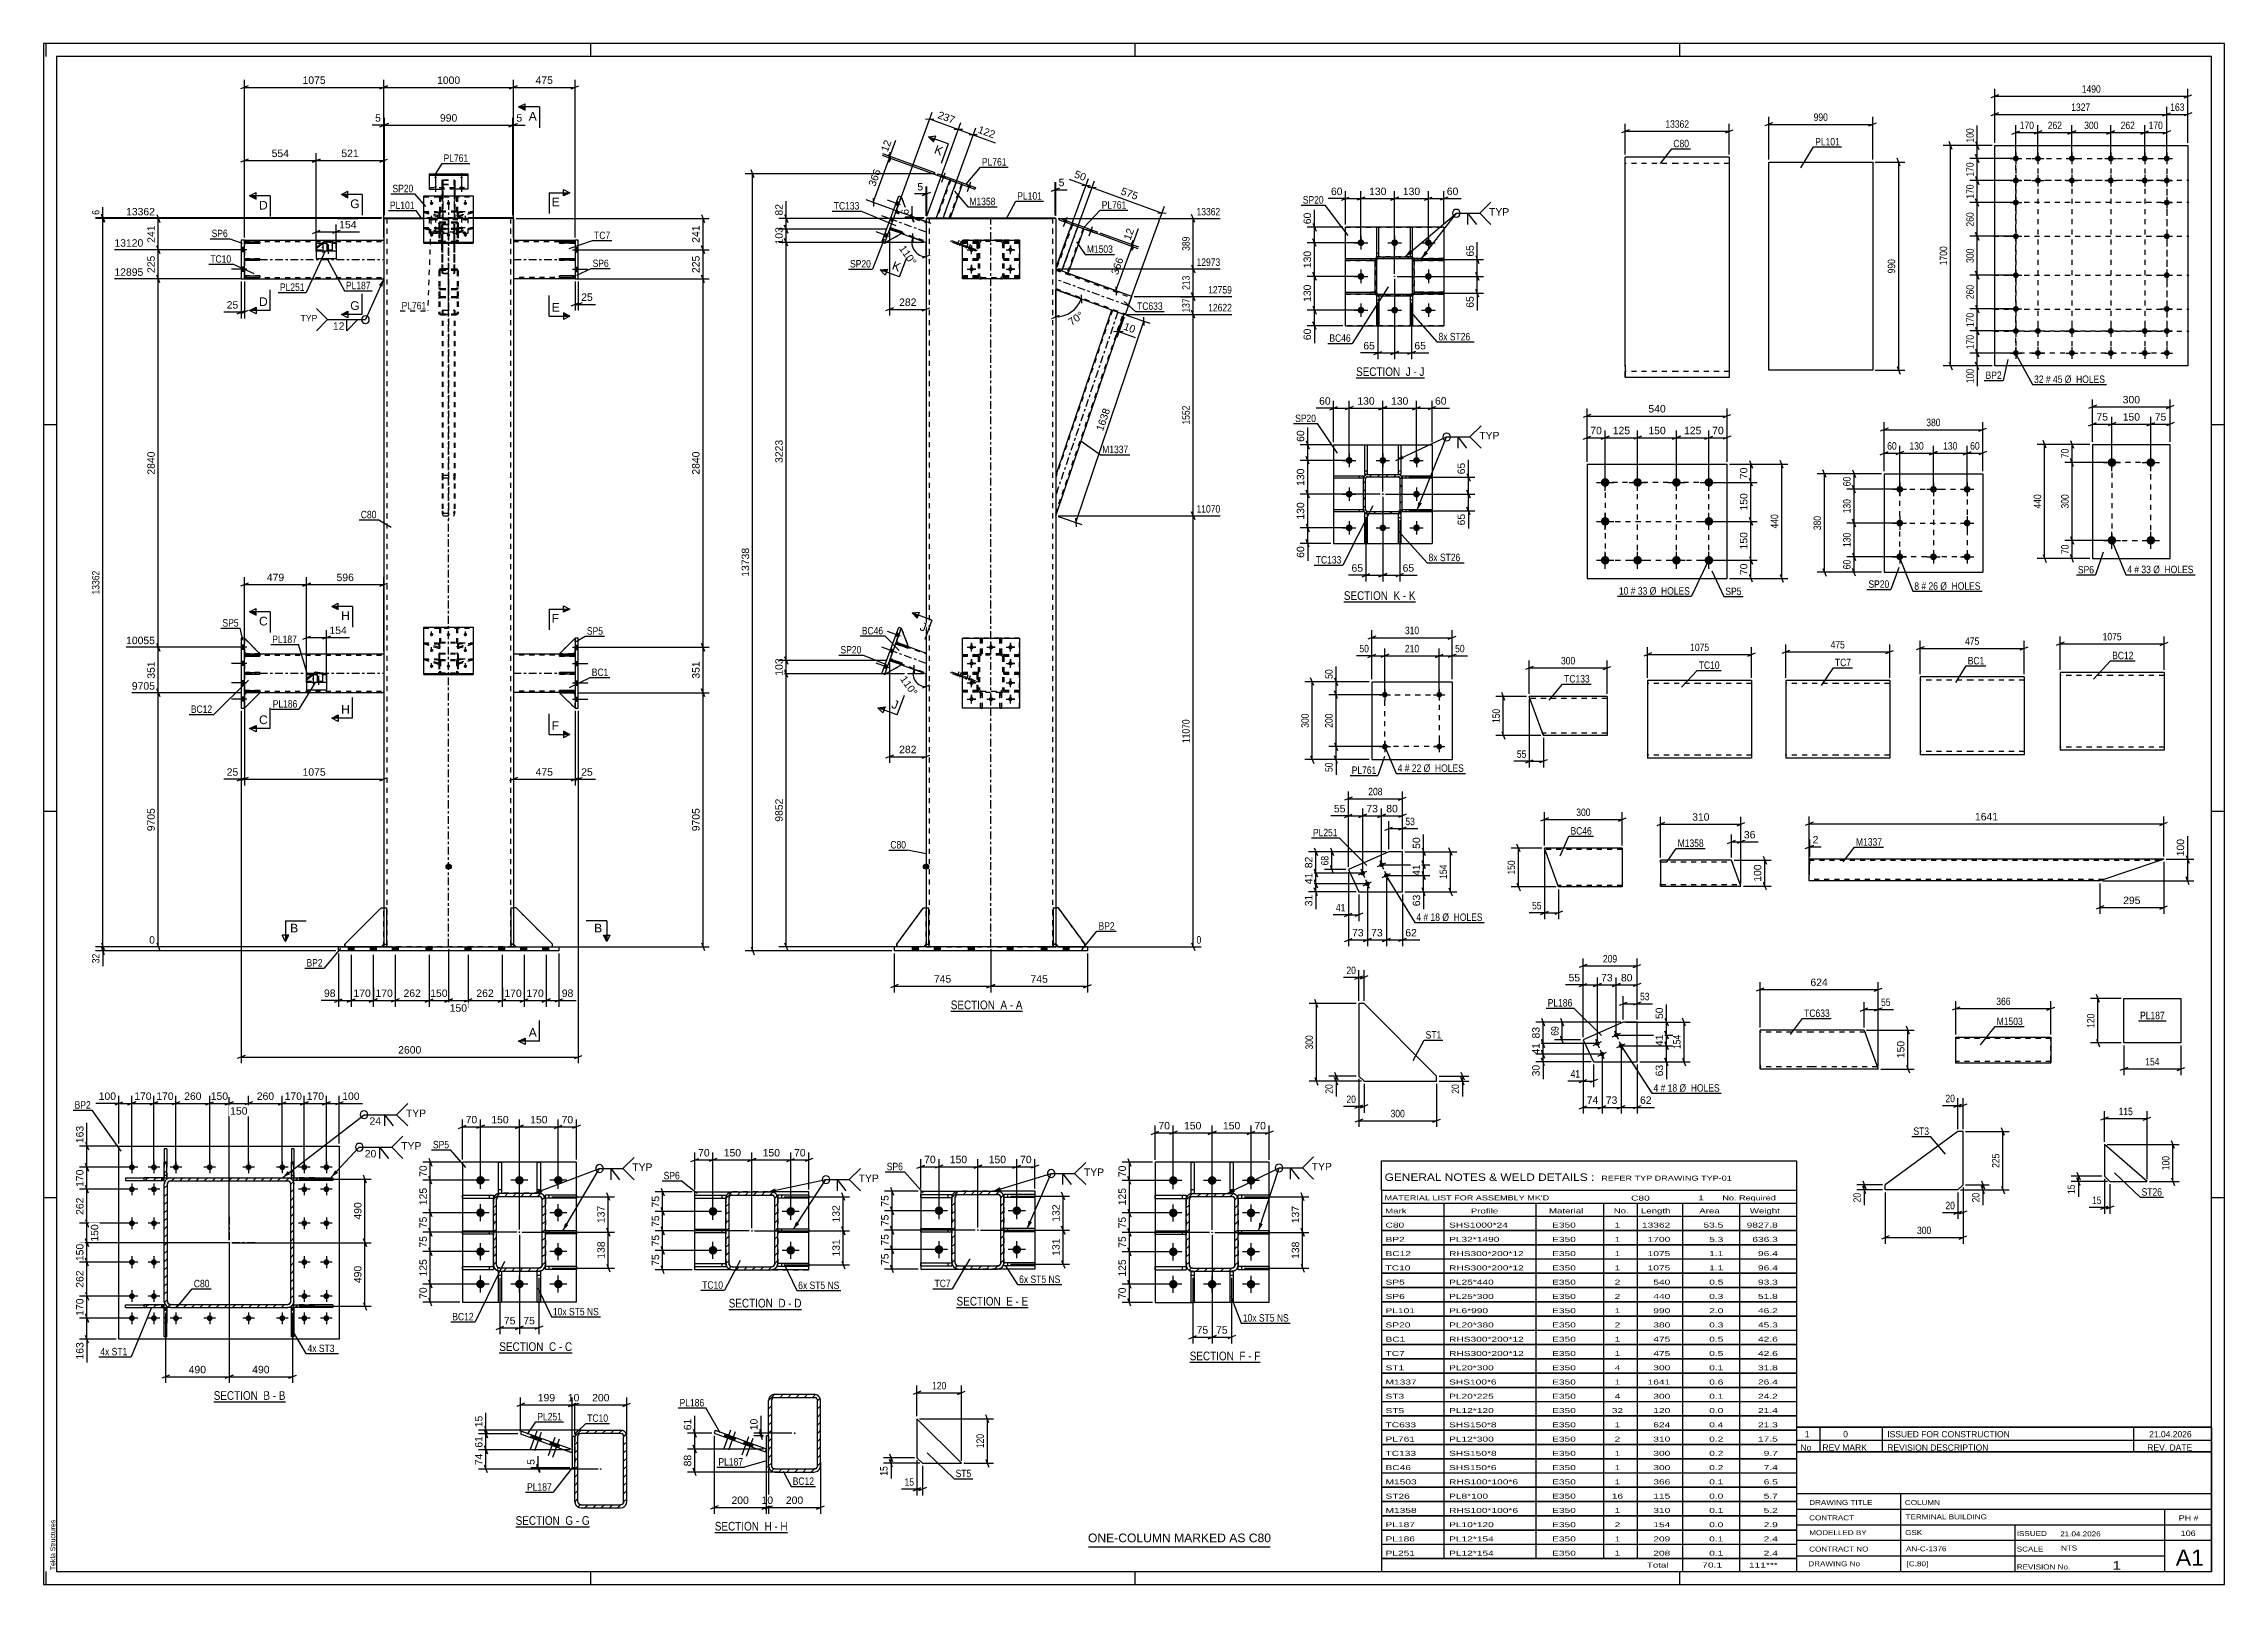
# Model space of a CAD drawing. Header units: millimetres. Extents: x 0 to 841, y 0 to 594.
import ezdxf

# ---------------------------------------------------------------- set-up
doc = ezdxf.new("R2010")
doc.units = ezdxf.units.MM
doc.linetypes.add('DXK_LINE_DOT2', pattern=[3.9198, 1.9599, -1.9599])
doc.linetypes.add('DXK_LINE_DOT3', pattern=[5.9187, 2.979, -0.9799, 0.9799, -0.9799])
doc.styles.add('Arial', font='ARIAL.TTF', dxfattribs={"height": 0.2})
doc.styles.add('Arial Narrow', font='ARIALN.TTF', dxfattribs={"height": 0.2})

# ---------------------------------------------------------------- blocks, each defined once
blk = doc.blocks.new('Unknown-284856987-18 - 4410')
at = {"color": 6, "linetype": 'Continuous'}
blk.add_line((65.6, 70.39), (93.24, 70.39), dxfattribs=at)
at = {"color": 0, "linetype": 'Continuous'}
blk.add_wipeout([(83.71, 71.14), (83.71, 74.64), (65.6, 74.64), (65.6, 71.14)], dxfattribs=at)
blk.add_wipeout([(87.31, 71.14), (87.31, 74.64), (84.76, 74.64), (84.76, 71.14)], dxfattribs=at)
at = {"color": 7, "linetype": 'Continuous', "style": 'Arial Narrow'}
blk.add_text('SECTION ', height=3.34, dxfattribs=at).set_placement((65.6, 71.14))
at = {"color": 0, "linetype": 'Continuous'}
blk.add_wipeout([(89.64, 71.14), (89.64, 74.64), (88.36, 74.64), (88.36, 71.14)], dxfattribs=at)
blk.add_wipeout([(93.24, 71.14), (93.24, 74.64), (90.69, 74.64), (90.69, 71.14)], dxfattribs=at)
at = {"color": 7, "linetype": 'Continuous', "style": 'Arial Narrow'}
for s, p in [('B', (84.76, 71.14)), ('-', (88.36, 71.14)), ('B', (90.69, 71.14))]:
    blk.add_text(s, height=3.34, dxfattribs=at).set_placement(p)
blk = doc.blocks.new('Unknown-284856987-1130')
at = {"color": 5, "linetype": 'Continuous'}
for p, q in [((841, 594), (0, 594)), ((0, 594), (0, 0)), ((1, 589), (1, 594)), ((836, 589), (5, 589)), ((5, 589), (5, 5)), ((211, 589), (211, 594)), ((421, 589), (421, 594)), ((631, 589), (631, 594)), ((836, 5), (836, 589)), ((841, 0), (841, 594)), ((5, 447), (0, 447)), ((841, 447), (836, 447)), ((5, 298), (0, 298)), ((841, 298), (836, 298)), ((5, 149), (0, 149)), ((841, 149), (836, 149)), ((0, 0), (841, 0)), ((1, 0), (1, 5)), ((5, 5), (836, 5)), ((211, 0), (211, 5)), ((421, 0), (421, 5)), ((631, 0), (631, 5))]:
    blk.add_line(p, q, dxfattribs=at)
at = {"color": 174, "linetype": 'Continuous', "style": 'Arial'}
blk.add_text('Tekla Structures', height=1.9102, rotation=90, dxfattribs=at).set_placement((4.5, 5.5))
blk = doc.blocks.new('Unknown-284856987-11 - 4684')
at = {"color": 6, "linetype": 'Continuous'}
blk.add_line((349.84, 220.99), (377.48, 220.99), dxfattribs=at)
at = {"color": 0, "linetype": 'Continuous'}
blk.add_wipeout([(367.94, 221.74), (367.94, 225.24), (349.84, 225.24), (349.84, 221.74)], dxfattribs=at)
blk.add_wipeout([(371.55, 221.74), (371.55, 225.24), (368.99, 225.24), (368.99, 221.74)], dxfattribs=at)
at = {"color": 7, "linetype": 'Continuous', "style": 'Arial Narrow'}
blk.add_text('SECTION ', height=3.34, dxfattribs=at).set_placement((349.84, 221.74))
at = {"color": 0, "linetype": 'Continuous'}
blk.add_wipeout([(373.88, 221.74), (373.88, 225.24), (372.6, 225.24), (372.6, 221.74)], dxfattribs=at)
blk.add_wipeout([(377.48, 221.74), (377.48, 225.24), (374.93, 225.24), (374.93, 221.74)], dxfattribs=at)
at = {"color": 7, "linetype": 'Continuous', "style": 'Arial Narrow'}
for s, p in [('A', (368.99, 221.74)), ('-', (372.6, 221.74)), ('A', (374.93, 221.74))]:
    blk.add_text(s, height=3.34, dxfattribs=at).set_placement(p)
blk = doc.blocks.new('Unknown-284856987-13 - 10662')
at = {"color": 6, "linetype": 'Continuous'}
blk.add_line((175.74, 89.24), (203.82, 89.24), dxfattribs=at)
at = {"color": 0, "linetype": 'Continuous'}
blk.add_wipeout([(193.85, 89.99), (193.85, 93.49), (175.74, 93.49), (175.74, 89.99)], dxfattribs=at)
blk.add_wipeout([(197.67, 89.99), (197.67, 93.49), (194.9, 93.49), (194.9, 89.99)], dxfattribs=at)
at = {"color": 7, "linetype": 'Continuous', "style": 'Arial Narrow'}
blk.add_text('SECTION ', height=3.34, dxfattribs=at).set_placement((175.74, 89.99))
at = {"color": 0, "linetype": 'Continuous'}
blk.add_wipeout([(200, 89.99), (200, 93.49), (198.72, 93.49), (198.72, 89.99)], dxfattribs=at)
blk.add_wipeout([(203.82, 89.99), (203.82, 93.49), (201.05, 93.49), (201.05, 89.99)], dxfattribs=at)
at = {"color": 7, "linetype": 'Continuous', "style": 'Arial Narrow'}
for s, p in [('C', (194.9, 89.99)), ('C', (201.05, 89.99)), ('-', (198.72, 89.99))]:
    blk.add_text(s, height=3.34, dxfattribs=at).set_placement(p)
blk = doc.blocks.new('Unknown-284856987-14 - 10883')
at = {"color": 6, "linetype": 'Continuous'}
blk.add_line((264.2, 106), (292.27, 106), dxfattribs=at)
at = {"color": 0, "linetype": 'Continuous'}
blk.add_wipeout([(282.31, 106.75), (282.31, 110.25), (264.2, 110.25), (264.2, 106.75)], dxfattribs=at)
blk.add_wipeout([(286.12, 106.75), (286.12, 110.25), (283.36, 110.25), (283.36, 106.75)], dxfattribs=at)
at = {"color": 7, "linetype": 'Continuous', "style": 'Arial Narrow'}
blk.add_text('SECTION ', height=3.34, dxfattribs=at).set_placement((264.2, 106.75))
at = {"color": 0, "linetype": 'Continuous'}
blk.add_wipeout([(288.45, 106.75), (288.45, 110.25), (287.17, 110.25), (287.17, 106.75)], dxfattribs=at)
blk.add_wipeout([(292.27, 106.75), (292.27, 110.25), (289.5, 110.25), (289.5, 106.75)], dxfattribs=at)
at = {"color": 7, "linetype": 'Continuous', "style": 'Arial Narrow'}
for s, p in [('D', (283.36, 106.75)), ('D', (289.5, 106.75)), ('-', (287.17, 106.75))]:
    blk.add_text(s, height=3.34, dxfattribs=at).set_placement(p)
blk = doc.blocks.new('Unknown-284856987-15 - 11050')
at = {"color": 6, "linetype": 'Continuous'}
blk.add_line((352.08, 106.75), (379.72, 106.75), dxfattribs=at)
at = {"color": 0, "linetype": 'Continuous'}
blk.add_wipeout([(370.18, 107.5), (370.18, 111), (352.08, 111), (352.08, 107.5)], dxfattribs=at)
blk.add_wipeout([(373.79, 107.5), (373.79, 111), (371.23, 111), (371.23, 107.5)], dxfattribs=at)
at = {"color": 7, "linetype": 'Continuous', "style": 'Arial Narrow'}
blk.add_text('SECTION ', height=3.34, dxfattribs=at).set_placement((352.08, 107.5))
at = {"color": 0, "linetype": 'Continuous'}
blk.add_wipeout([(376.12, 107.5), (376.12, 111), (374.84, 111), (374.84, 107.5)], dxfattribs=at)
blk.add_wipeout([(379.72, 107.5), (379.72, 111), (377.17, 111), (377.17, 107.5)], dxfattribs=at)
at = {"color": 7, "linetype": 'Continuous', "style": 'Arial Narrow'}
for s, p in [('E', (371.23, 107.5)), ('E', (377.17, 107.5)), ('-', (374.84, 107.5))]:
    blk.add_text(s, height=3.34, dxfattribs=at).set_placement(p)
blk = doc.blocks.new('Unknown-284856987-17 - 11164')
at = {"color": 6, "linetype": 'Continuous'}
blk.add_line((441.99, 85.65), (469.2, 85.65), dxfattribs=at)
at = {"color": 0, "linetype": 'Continuous'}
blk.add_wipeout([(460.1, 86.4), (460.1, 89.9), (441.99, 89.9), (441.99, 86.4)], dxfattribs=at)
blk.add_wipeout([(463.49, 86.4), (463.49, 89.9), (461.15, 89.9), (461.15, 86.4)], dxfattribs=at)
at = {"color": 7, "linetype": 'Continuous', "style": 'Arial Narrow'}
blk.add_text('SECTION ', height=3.34, dxfattribs=at).set_placement((441.99, 86.4))
at = {"color": 0, "linetype": 'Continuous'}
blk.add_wipeout([(465.81, 86.4), (465.81, 89.9), (464.54, 89.9), (464.54, 86.4)], dxfattribs=at)
blk.add_wipeout([(469.2, 86.4), (469.2, 89.9), (466.86, 89.9), (466.86, 86.4)], dxfattribs=at)
at = {"color": 7, "linetype": 'Continuous', "style": 'Arial Narrow'}
for s, p in [('F', (461.15, 86.4)), ('-', (464.54, 86.4)), ('F', (466.86, 86.4))]:
    blk.add_text(s, height=3.34, dxfattribs=at).set_placement(p)
blk = doc.blocks.new('Unknown-284856987-19 - 11345')
at = {"color": 6, "linetype": 'Continuous'}
blk.add_line((182.05, 22.2), (210.55, 22.2), dxfattribs=at)
at = {"color": 0, "linetype": 'Continuous'}
blk.add_wipeout([(200.16, 22.95), (200.16, 26.45), (182.05, 26.45), (182.05, 22.95)], dxfattribs=at)
blk.add_wipeout([(204.2, 22.95), (204.2, 26.45), (201.21, 26.45), (201.21, 22.95)], dxfattribs=at)
at = {"color": 7, "linetype": 'Continuous', "style": 'Arial Narrow'}
blk.add_text('SECTION ', height=3.34, dxfattribs=at).set_placement((182.05, 22.95))
at = {"color": 0, "linetype": 'Continuous'}
blk.add_wipeout([(206.52, 22.95), (206.52, 26.45), (205.25, 26.45), (205.25, 22.95)], dxfattribs=at)
blk.add_wipeout([(210.55, 22.95), (210.55, 26.45), (207.57, 26.45), (207.57, 22.95)], dxfattribs=at)
at = {"color": 7, "linetype": 'Continuous', "style": 'Arial Narrow'}
for s, p in [('G', (201.21, 22.95)), ('G', (207.57, 22.95)), ('-', (205.25, 22.95))]:
    blk.add_text(s, height=3.34, dxfattribs=at).set_placement(p)
blk = doc.blocks.new('Unknown-284856987-20 - 3334')
at = {"color": 6, "linetype": 'Continuous'}
blk.add_line((506.14, 465.11), (532.51, 465.11), dxfattribs=at)
at = {"color": 0, "linetype": 'Continuous'}
blk.add_wipeout([(524.25, 465.86), (524.25, 469.36), (506.14, 469.36), (506.14, 465.86)], dxfattribs=at)
blk.add_wipeout([(527.22, 465.86), (527.22, 469.36), (525.3, 469.36), (525.3, 465.86)], dxfattribs=at)
at = {"color": 7, "linetype": 'Continuous', "style": 'Arial Narrow'}
blk.add_text('SECTION ', height=3.34, dxfattribs=at).set_placement((506.14, 465.86))
at = {"color": 0, "linetype": 'Continuous'}
blk.add_wipeout([(529.54, 465.86), (529.54, 469.36), (528.27, 469.36), (528.27, 465.86)], dxfattribs=at)
blk.add_wipeout([(532.51, 465.86), (532.51, 469.36), (530.59, 469.36), (530.59, 465.86)], dxfattribs=at)
at = {"color": 7, "linetype": 'Continuous', "style": 'Arial Narrow'}
for s, p in [('J', (525.3, 465.86)), ('-', (528.27, 465.86)), ('J', (530.59, 465.86))]:
    blk.add_text(s, height=3.34, dxfattribs=at).set_placement(p)
blk = doc.blocks.new('Unknown-284856987-21 - 1289')
at = {"color": 6, "linetype": 'Continuous'}
blk.add_line((501.42, 378.78), (529.06, 378.78), dxfattribs=at)
at = {"color": 0, "linetype": 'Continuous'}
blk.add_wipeout([(519.53, 379.53), (519.53, 383.03), (501.42, 383.03), (501.42, 379.53)], dxfattribs=at)
blk.add_wipeout([(523.13, 379.53), (523.13, 383.03), (520.58, 383.03), (520.58, 379.53)], dxfattribs=at)
at = {"color": 7, "linetype": 'Continuous', "style": 'Arial Narrow'}
blk.add_text('SECTION ', height=3.34, dxfattribs=at).set_placement((501.42, 379.53))
at = {"color": 0, "linetype": 'Continuous'}
blk.add_wipeout([(525.46, 379.53), (525.46, 383.03), (524.18, 383.03), (524.18, 379.53)], dxfattribs=at)
blk.add_wipeout([(529.06, 379.53), (529.06, 383.03), (526.51, 383.03), (526.51, 379.53)], dxfattribs=at)
at = {"color": 7, "linetype": 'Continuous', "style": 'Arial Narrow'}
for s, p in [('K', (520.58, 379.53)), ('-', (524.18, 379.53)), ('K', (526.51, 379.53))]:
    blk.add_text(s, height=3.34, dxfattribs=at).set_placement(p)
blk = doc.blocks.new('Unknown-284856987-22 - 11464')
at = {"color": 6, "linetype": 'Continuous'}
blk.add_line((258.84, 20), (286.91, 20), dxfattribs=at)
at = {"color": 0, "linetype": 'Continuous'}
blk.add_wipeout([(276.95, 20.75), (276.95, 24.25), (258.84, 24.25), (258.84, 20.75)], dxfattribs=at)
blk.add_wipeout([(280.77, 20.75), (280.77, 24.25), (278, 24.25), (278, 20.75)], dxfattribs=at)
at = {"color": 7, "linetype": 'Continuous', "style": 'Arial Narrow'}
blk.add_text('SECTION ', height=3.34, dxfattribs=at).set_placement((258.84, 20.75))
at = {"color": 0, "linetype": 'Continuous'}
blk.add_wipeout([(283.09, 20.75), (283.09, 24.25), (281.82, 24.25), (281.82, 20.75)], dxfattribs=at)
blk.add_wipeout([(286.91, 20.75), (286.91, 24.25), (284.14, 24.25), (284.14, 20.75)], dxfattribs=at)
at = {"color": 7, "linetype": 'Continuous', "style": 'Arial Narrow'}
for s, p in [('H', (278, 20.75)), ('-', (281.82, 20.75)), ('H', (284.14, 20.75))]:
    blk.add_text(s, height=3.34, dxfattribs=at).set_placement(p)
blk = doc.blocks.new('Part-284856987-4473 - 4410')
at = {"linetype": 'Continuous'}
h = blk.add_hatch(dxfattribs=at)
h.set_pattern_fill('', scale=0.7, style=0, pattern_type=0)
h.set_pattern_definition([(45, (96.5356, 162.7479), (-1.57154, 1.57154), [])])
h.paths.add_polyline_path([(96.54, 156.72), (96.54, 162.75), (95.54, 162.75), (95.54, 156.72)])
at = {"color": 2, "linetype": 'Continuous'}
for p, q in [((95.54, 167.97), (95.54, 162.75)), ((96.54, 167.97), (95.54, 167.97)), ((95.54, 156.72), (95.54, 162.75)), ((96.54, 162.75), (95.54, 162.75)), ((96.54, 167.97), (96.54, 162.75)), ((96.54, 156.72), (96.54, 162.75)), ((95.54, 156.72), (96.54, 156.72))]:
    blk.add_line(p, q, dxfattribs=at)
at = {"color": 7, "linetype": 'DXK_LINE_DOT2'}
for p, q in [((95.54, 162.75), (95.54, 156.72)), ((96.54, 162.75), (96.54, 156.72)), ((95.54, 157.72), (96.54, 157.72)), ((95.54, 156.72), (96.54, 156.72))]:
    blk.add_line(p, q, dxfattribs=at)
blk = doc.blocks.new('Part-284856987-4422 - 4410')
at = {"color": 2, "linetype": 'Continuous'}
for p, q in [((29.04, 168.97), (114.04, 168.97)), ((29.04, 94.47), (29.04, 168.97)), ((114.04, 168.97), (114.04, 94.47)), ((114.04, 94.47), (29.04, 94.47))]:
    blk.add_line(p, q, dxfattribs=at)
blk = doc.blocks.new('Part-284856987-4437 - 4410')
at = {"linetype": 'Continuous'}
h = blk.add_hatch(dxfattribs=at)
h.set_pattern_fill('', scale=0.7, style=0, pattern_type=0)
h.set_pattern_definition([(45, (104.3991, 156.7228), (-1.57154, 1.57154), [])])
h.paths.add_polyline_path([(104.4, 155.72), (104.4, 156.72), (96.54, 156.72), (96.54, 155.72)])
at = {"color": 7, "linetype": 'DXK_LINE_DOT2'}
for p, q in [((104.4, 156.72), (96.54, 156.72)), ((96.54, 155.72), (96.54, 156.72)), ((104.4, 155.72), (96.54, 155.72)), ((97.54, 155.72), (97.54, 156.72))]:
    blk.add_line(p, q, dxfattribs=at)
at = {"color": 2, "linetype": 'Continuous'}
for p, q in [((96.54, 156.72), (104.4, 156.72)), ((96.54, 155.72), (96.54, 156.72)), ((104.4, 155.72), (96.54, 155.72)), ((104.4, 156.72), (111.54, 156.72)), ((104.4, 156.72), (104.4, 155.72)), ((111.54, 155.72), (104.4, 155.72)), ((111.54, 156.72), (111.54, 155.72))]:
    blk.add_line(p, q, dxfattribs=at)
blk = doc.blocks.new('Part-284856987-4476 - 4410')
at = {"linetype": 'Continuous'}
h = blk.add_hatch(dxfattribs=at)
h.set_pattern_fill('', scale=0.7, style=0, pattern_type=0)
h.set_pattern_definition([(45, (96.5356, 106.7228), (-1.57154, 1.57154), [])])
h.paths.add_polyline_path([(96.54, 100.7), (96.54, 106.72), (95.54, 106.72), (95.54, 100.7)])
at = {"color": 7, "linetype": 'DXK_LINE_DOT2'}
for p, q in [((95.54, 100.7), (95.54, 106.72)), ((95.54, 106.72), (96.54, 106.72)), ((95.54, 105.72), (96.54, 105.72)), ((96.54, 100.7), (96.54, 106.72))]:
    blk.add_line(p, q, dxfattribs=at)
at = {"color": 2, "linetype": 'Continuous'}
for p, q in [((95.54, 100.7), (95.54, 106.72)), ((95.54, 106.72), (96.54, 106.72)), ((96.54, 106.72), (96.54, 100.7)), ((95.54, 95.47), (95.54, 100.7)), ((96.54, 100.7), (95.54, 100.7)), ((96.54, 95.47), (95.54, 95.47)), ((96.54, 100.7), (96.54, 95.47))]:
    blk.add_line(p, q, dxfattribs=at)
blk = doc.blocks.new('Part-284856987-4507 - 4410')
at = {"linetype": 'Continuous'}
h = blk.add_hatch(dxfattribs=at)
h.set_pattern_fill('', scale=0.7, style=0, pattern_type=0)
h.set_pattern_definition([(45, (47.5353, 106.7228), (-1.57154, 1.57154), [])])
h.paths.add_polyline_path([(47.54, 100.7), (47.54, 106.72), (46.54, 106.72), (46.54, 100.7)])
at = {"color": 7, "linetype": 'DXK_LINE_DOT2'}
for p, q in [((46.54, 100.7), (46.54, 106.72)), ((46.54, 106.72), (47.54, 106.72)), ((46.54, 105.72), (47.54, 105.72)), ((47.54, 100.7), (47.54, 106.72))]:
    blk.add_line(p, q, dxfattribs=at)
at = {"color": 2, "linetype": 'Continuous'}
for p, q in [((46.54, 100.7), (46.54, 106.72)), ((46.54, 106.72), (47.54, 106.72)), ((47.54, 106.72), (47.54, 100.7)), ((46.54, 95.47), (46.54, 100.7)), ((47.54, 100.7), (46.54, 100.7)), ((47.54, 95.47), (46.54, 95.47)), ((47.54, 95.47), (47.54, 100.7))]:
    blk.add_line(p, q, dxfattribs=at)
blk = doc.blocks.new('Bolt-284856987-4491 - 4410')
at = {"linetype": 'Continuous'}
for points in [[(35.16, 160.82, -1), (32.91, 160.82, -1)], [(43.66, 160.82, -1), (41.41, 160.82, -1)], [(52.16, 160.82, -1), (49.91, 160.82, -1)], [(65.16, 160.82, -1), (62.91, 160.82, -1)], [(80.16, 160.82, -1), (77.91, 160.82, -1)], [(93.16, 160.82, -1), (90.91, 160.82, -1)], [(101.66, 160.82, -1), (99.41, 160.82, -1)], [(110.16, 160.82, -1), (107.91, 160.82, -1)], [(35.16, 152.32, -1), (32.91, 152.32, -1)], [(43.66, 152.32, -1), (41.41, 152.32, -1)], [(101.66, 152.32, -1), (99.41, 152.32, -1)], [(110.16, 152.32, -1), (107.91, 152.32, -1)], [(35.16, 139.22, -1), (32.91, 139.22, -1)], [(43.66, 139.22, -1), (41.41, 139.22, -1)], [(101.66, 139.22, -1), (99.41, 139.22, -1)], [(110.16, 139.22, -1), (107.91, 139.22, -1)], [(35.16, 124.22, -1), (32.91, 124.22, -1)], [(43.66, 124.22, -1), (41.41, 124.22, -1)], [(101.66, 124.22, -1), (99.41, 124.22, -1)], [(110.16, 124.22, -1), (107.91, 124.22, -1)], [(35.16, 111.12, -1), (32.91, 111.12, -1)], [(43.66, 111.12, -1), (41.41, 111.12, -1)], [(101.66, 111.12, -1), (99.41, 111.12, -1)], [(110.16, 111.12, -1), (107.91, 111.12, -1)], [(35.16, 102.62, -1), (32.91, 102.62, -1)], [(43.66, 102.62, -1), (41.41, 102.62, -1)], [(52.16, 102.62, -1), (49.91, 102.62, -1)], [(65.16, 102.62, -1), (62.91, 102.62, -1)], [(80.16, 102.62, -1), (77.91, 102.62, -1)], [(93.16, 102.62, -1), (90.91, 102.62, -1)], [(101.66, 102.62, -1), (99.41, 102.62, -1)], [(110.16, 102.62, -1), (107.91, 102.62, -1)]]:
    blk.add_hatch(color=1, dxfattribs=at).paths.add_polyline_path(points)
at = {"color": 1, "linetype": 'Continuous'}
for p, q in [((36.29, 160.82), (31.79, 160.82)), ((34.04, 163.07), (34.04, 158.57)), ((44.79, 160.82), (40.29, 160.82)), ((42.54, 163.07), (42.54, 158.57)), ((53.29, 160.82), (48.79, 160.82)), ((51.04, 163.07), (51.04, 158.57)), ((66.29, 160.82), (61.79, 160.82)), ((64.04, 163.07), (64.04, 158.57)), ((81.29, 160.82), (76.79, 160.82)), ((79.04, 163.07), (79.04, 158.57)), ((94.29, 160.82), (89.79, 160.82)), ((92.04, 163.07), (92.04, 158.57)), ((102.79, 160.82), (98.29, 160.82)), ((100.54, 163.07), (100.54, 158.57)), ((111.29, 160.82), (106.79, 160.82)), ((109.04, 163.07), (109.04, 158.57)), ((36.29, 152.32), (31.79, 152.32)), ((34.04, 154.57), (34.04, 150.07)), ((44.79, 152.32), (40.29, 152.32)), ((42.54, 154.57), (42.54, 150.07)), ((102.79, 152.32), (98.29, 152.32)), ((100.54, 154.57), (100.54, 150.07)), ((111.29, 152.32), (106.79, 152.32)), ((109.04, 154.57), (109.04, 150.07)), ((36.29, 139.22), (31.79, 139.22)), ((34.04, 141.47), (34.04, 136.97)), ((44.79, 139.22), (40.29, 139.22)), ((42.54, 141.47), (42.54, 136.97)), ((102.79, 139.22), (98.29, 139.22)), ((100.54, 141.47), (100.54, 136.97)), ((111.29, 139.22), (106.79, 139.22)), ((109.04, 141.47), (109.04, 136.97)), ((34.04, 126.47), (34.04, 121.97)), ((42.54, 126.47), (42.54, 121.97)), ((100.54, 126.47), (100.54, 121.97)), ((109.04, 126.47), (109.04, 121.97)), ((36.29, 124.22), (31.79, 124.22)), ((44.79, 124.22), (40.29, 124.22)), ((102.79, 124.22), (98.29, 124.22)), ((111.29, 124.22), (106.79, 124.22)), ((36.29, 111.12), (31.79, 111.12)), ((34.04, 113.37), (34.04, 108.87)), ((44.79, 111.12), (40.29, 111.12)), ((42.54, 113.37), (42.54, 108.87)), ((102.79, 111.12), (98.29, 111.12)), ((100.54, 113.37), (100.54, 108.87)), ((111.29, 111.12), (106.79, 111.12)), ((109.04, 113.37), (109.04, 108.87)), ((36.29, 102.62), (31.79, 102.62)), ((34.04, 104.87), (34.04, 100.37)), ((44.79, 102.62), (40.29, 102.62)), ((42.54, 104.87), (42.54, 100.37)), ((53.29, 102.62), (48.79, 102.62)), ((51.04, 104.87), (51.04, 100.37)), ((66.29, 102.62), (61.79, 102.62)), ((64.04, 104.87), (64.04, 100.37)), ((81.29, 102.62), (76.79, 102.62)), ((79.04, 104.87), (79.04, 100.37)), ((94.29, 102.62), (89.79, 102.62)), ((92.04, 104.87), (92.04, 100.37)), ((102.79, 102.62), (98.29, 102.62)), ((100.54, 104.87), (100.54, 100.37)), ((111.29, 102.62), (106.79, 102.62)), ((109.04, 104.87), (109.04, 100.37))]:
    blk.add_line(p, q, dxfattribs=at)
blk = doc.blocks.new('Part-284856987-4508 - 4410')
at = {"linetype": 'Continuous'}
h = blk.add_hatch(dxfattribs=at)
h.set_pattern_fill('', scale=0.7, style=0, pattern_type=0)
h.set_pattern_definition([(45, (47.5353, 162.7479), (-1.57154, 1.57154), [])])
h.paths.add_polyline_path([(47.54, 156.72), (47.54, 162.75), (46.54, 162.75), (46.54, 156.72)])
at = {"color": 2, "linetype": 'Continuous'}
for p, q in [((47.54, 167.97), (46.54, 167.97)), ((46.54, 167.97), (46.54, 162.75)), ((46.54, 156.72), (46.54, 162.75)), ((47.54, 162.75), (46.54, 162.75)), ((47.54, 167.97), (47.54, 162.75)), ((47.54, 156.72), (47.54, 162.75)), ((46.54, 156.72), (47.54, 156.72))]:
    blk.add_line(p, q, dxfattribs=at)
at = {"color": 7, "linetype": 'DXK_LINE_DOT2'}
for p, q in [((46.54, 162.75), (46.54, 156.72)), ((47.54, 162.75), (47.54, 156.72)), ((46.54, 157.72), (47.54, 157.72)), ((46.54, 156.72), (47.54, 156.72))]:
    blk.add_line(p, q, dxfattribs=at)
blk = doc.blocks.new('Part-284856987-4514 - 4410')
at = {"linetype": 'Continuous'}
h = blk.add_hatch(dxfattribs=at)
h.set_pattern_fill('', scale=0.7, style=0, pattern_type=0)
h.set_pattern_definition([(45, (95.0537, 106.9055), (-1.571545, 1.571545), [])])
h.paths.add_polyline_path([(94.14, 106.72), (95.05, 106.91), (95.83, 107.43), (96.35, 108.2), (96.54, 109.12), (96.54, 154.32), (96.35, 155.24), (95.83, 156.02), (95.05, 156.54), (94.14, 156.72), (48.94, 156.72), (48.02, 156.54), (47.24, 156.02), (46.72, 155.24), (46.54, 154.32), (46.54, 109.12), (46.72, 108.2), (47.24, 107.43), (48.02, 106.91), (48.94, 106.72)])
h.paths.add_polyline_path([(48.48, 108.01), (48.09, 108.27), (47.83, 108.66), (47.74, 109.12), (47.74, 154.32), (47.83, 154.78), (48.09, 155.17), (48.48, 155.43), (48.94, 155.52), (94.14, 155.52), (94.59, 155.43), (94.98, 155.17), (95.24, 154.78), (95.34, 154.32), (95.34, 109.12), (95.24, 108.66), (94.98, 108.27), (94.59, 108.01), (94.14, 107.92), (48.94, 107.92)])
at = {"color": 7, "linetype": 'DXK_LINE_DOT2'}
for p, q in [((46.54, 154.32), (46.72, 155.24)), ((46.54, 109.12), (46.54, 154.32)), ((47.83, 154.78), (47.74, 154.32)), ((47.74, 109.12), (47.74, 154.32)), ((48.02, 156.54), (48.94, 156.72)), ((48.94, 155.52), (48.48, 155.43)), ((48.94, 156.72), (94.14, 156.72)), ((48.94, 155.52), (94.14, 155.52)), ((94.14, 156.72), (95.05, 156.54)), ((94.59, 155.43), (94.14, 155.52)), ((95.34, 154.32), (95.24, 154.78)), ((95.34, 109.12), (95.34, 154.32)), ((96.35, 155.24), (96.54, 154.32)), ((96.54, 109.12), (96.54, 154.32)), ((46.72, 108.2), (46.54, 109.12)), ((47.74, 109.12), (47.83, 108.66)), ((48.94, 106.72), (48.02, 106.91)), ((48.48, 108.01), (48.94, 107.92)), ((48.94, 107.92), (94.14, 107.92)), ((48.94, 106.72), (94.14, 106.72)), ((94.14, 107.92), (94.59, 108.01)), ((95.05, 106.91), (94.14, 106.72)), ((95.24, 108.66), (95.34, 109.12)), ((96.54, 109.12), (96.35, 108.2))]:
    blk.add_line(p, q, dxfattribs=at)
at = {"color": 2, "linetype": 'Continuous'}
for p, q in [((46.72, 155.24), (46.54, 154.32)), ((46.54, 109.12), (46.54, 154.32)), ((47.74, 154.32), (47.83, 154.78)), ((47.74, 109.12), (47.74, 154.32)), ((48.94, 156.72), (48.02, 156.54)), ((48.48, 155.43), (48.94, 155.52)), ((48.94, 156.72), (94.14, 156.72)), ((48.94, 155.52), (94.14, 155.52)), ((95.05, 156.54), (94.14, 156.72)), ((94.14, 155.52), (94.59, 155.43)), ((95.24, 154.78), (95.34, 154.32)), ((95.34, 109.12), (95.34, 154.32)), ((96.54, 154.32), (96.35, 155.24)), ((96.54, 109.12), (96.54, 154.32)), ((46.54, 109.12), (46.72, 108.2)), ((47.83, 108.66), (47.74, 109.12)), ((48.02, 106.91), (48.94, 106.72)), ((48.94, 107.92), (48.48, 108.01)), ((48.94, 107.92), (94.14, 107.92)), ((48.94, 106.72), (94.14, 106.72)), ((94.59, 108.01), (94.14, 107.92)), ((94.14, 106.72), (95.05, 106.91)), ((95.34, 109.12), (95.24, 108.66)), ((96.35, 108.2), (96.54, 109.12))]:
    blk.add_line(p, q, dxfattribs=at)
at = {"color": 7, "linetype": 'DXK_LINE_DOT3'}
for p, q in [((71.54, 141.72), (71.54, 121.72)), ((81.54, 131.72), (61.54, 131.72))]:
    blk.add_line(p, q, dxfattribs=at)
at = {"color": 7, "linetype": 'DXK_LINE_DOT2'}
for centre, radius, start, end in [((48.94, 154.32), 2.4, 112.5, 157.5), ((48.94, 154.32), 1.2, 112.5, 157.5), ((94.14, 154.32), 1.2, 22.5, 67.5), ((94.14, 154.32), 2.4, 22.5, 67.5), ((48.94, 109.12), 2.4, 202.5, 247.5), ((48.94, 109.12), 1.2, 202.5, 247.5), ((94.14, 109.12), 1.2, 292.5, 337.5), ((94.14, 109.12), 2.4, 292.5, 337.5)]:
    blk.add_arc(centre, radius, start, end, dxfattribs=at)
at = {"color": 2, "linetype": 'Continuous'}
for centre, radius, start, end in [((48.94, 154.32), 2.4, 112.5, 157.5), ((48.94, 154.32), 1.2, 112.5, 157.5), ((94.14, 154.32), 1.2, 22.5, 67.5), ((94.14, 154.32), 2.4, 22.5, 67.5), ((48.94, 109.12), 2.4, 202.5, 247.5), ((48.94, 109.12), 1.2, 202.5, 247.5), ((94.14, 109.12), 1.2, 292.5, 337.5), ((94.14, 109.12), 2.4, 292.5, 337.5)]:
    blk.add_arc(centre, radius, start, end, dxfattribs=at)
blk = doc.blocks.new('Part-284856987-4529 - 4410')
at = {"linetype": 'Continuous'}
h = blk.add_hatch(dxfattribs=at)
h.set_pattern_fill('', scale=0.7, style=0, pattern_type=0)
h.set_pattern_definition([(45, (46.5353, 107.7228), (-1.57154, 1.57154), [])])
h.paths.add_polyline_path([(46.54, 106.72), (46.54, 107.72), (38.67, 107.72), (38.67, 106.72)])
at = {"color": 2, "linetype": 'Continuous'}
for p, q in [((31.54, 107.72), (38.67, 107.72)), ((31.54, 106.72), (31.54, 107.72)), ((31.54, 106.72), (38.67, 106.72)), ((46.54, 107.72), (38.67, 107.72)), ((38.67, 107.72), (38.67, 106.72)), ((38.67, 106.72), (46.54, 106.72)), ((46.54, 106.72), (46.54, 107.72))]:
    blk.add_line(p, q, dxfattribs=at)
at = {"color": 7, "linetype": 'DXK_LINE_DOT2'}
for p, q in [((38.67, 107.72), (46.54, 107.72)), ((38.67, 106.72), (46.54, 106.72)), ((45.54, 106.72), (45.54, 107.72)), ((46.54, 106.72), (46.54, 107.72))]:
    blk.add_line(p, q, dxfattribs=at)
blk = doc.blocks.new('Part-284856987-4534 - 4410')
at = {"linetype": 'Continuous'}
h = blk.add_hatch(dxfattribs=at)
h.set_pattern_fill('', scale=0.7, style=0, pattern_type=0)
h.set_pattern_definition([(45, (46.5353, 156.7228), (-1.57154, 1.57154), [])])
h.paths.add_polyline_path([(46.54, 155.72), (46.54, 156.72), (38.67, 156.72), (38.67, 155.72)])
at = {"color": 2, "linetype": 'Continuous'}
for p, q in [((31.54, 156.72), (38.67, 156.72)), ((31.54, 156.72), (31.54, 155.72)), ((31.54, 155.72), (38.67, 155.72)), ((46.54, 156.72), (38.67, 156.72)), ((38.67, 156.72), (38.67, 155.72)), ((38.67, 155.72), (46.54, 155.72)), ((46.54, 155.72), (46.54, 156.72))]:
    blk.add_line(p, q, dxfattribs=at)
at = {"color": 7, "linetype": 'DXK_LINE_DOT2'}
for p, q in [((38.67, 156.72), (46.54, 156.72)), ((38.67, 155.72), (46.54, 155.72)), ((45.54, 155.72), (45.54, 156.72)), ((46.54, 155.72), (46.54, 156.72))]:
    blk.add_line(p, q, dxfattribs=at)
blk = doc.blocks.new('Part-284856987-4539 - 4410')
at = {"linetype": 'Continuous'}
h = blk.add_hatch(dxfattribs=at)
h.set_pattern_fill('', scale=0.7, style=0, pattern_type=0)
h.set_pattern_definition([(45, (104.3991, 107.7228), (-1.57154, 1.57154), [])])
h.paths.add_polyline_path([(104.4, 106.72), (104.4, 107.72), (96.54, 107.72), (96.54, 106.72)])
at = {"color": 7, "linetype": 'DXK_LINE_DOT2'}
for p, q in [((104.4, 107.72), (96.54, 107.72)), ((96.54, 106.72), (96.54, 107.72)), ((104.4, 106.72), (96.54, 106.72)), ((97.54, 106.72), (97.54, 107.72))]:
    blk.add_line(p, q, dxfattribs=at)
at = {"color": 2, "linetype": 'Continuous'}
for p, q in [((96.54, 107.72), (104.4, 107.72)), ((96.54, 106.72), (96.54, 107.72)), ((104.4, 106.72), (96.54, 106.72)), ((111.54, 107.72), (104.4, 107.72)), ((104.4, 107.72), (104.4, 106.72)), ((111.54, 106.72), (104.4, 106.72)), ((111.54, 107.72), (111.54, 106.72))]:
    blk.add_line(p, q, dxfattribs=at)
blk = doc.blocks.new('Part-284856987-12912 - 12911')
at = {"color": 2, "linetype": 'Continuous'}
for p, q in [((737.49, 209.79), (737.49, 210.99)), ((737.49, 210.99), (774.08, 210.99)), ((774.08, 210.99), (774.08, 210.99)), ((774.08, 210.99), (774.08, 210.9)), ((774.08, 210.9), (774.08, 210.64)), ((774.08, 210.64), (774.08, 210.25)), ((737.49, 201.73), (737.49, 209.79)), ((774.08, 210.25), (774.08, 201.73)), ((737.49, 201.08), (737.49, 201.73)), ((737.49, 200.99), (737.49, 201.08)), ((773.8, 200.99), (737.49, 200.99)), ((773.8, 200.99), (774.08, 201.08)), ((774.08, 201.73), (774.08, 201.34)), ((774.08, 201.34), (774.08, 201.08)), ((774.08, 201.08), (774.08, 201.08))]:
    blk.add_line(p, q, dxfattribs=at)
at = {"color": 7, "linetype": 'DXK_LINE_DOT2'}
for p, q in [((774.08, 210.39), (737.49, 210.39)), ((774.08, 210.9), (774.08, 210.99)), ((774.08, 210.64), (774.08, 210.9)), ((774.08, 210.25), (774.08, 210.64)), ((774.08, 210.39), (774.08, 210.39)), ((774.08, 210.34), (774.08, 210.39)), ((774.08, 210.34), (774.08, 210.39)), ((774.08, 210.34), (774.08, 201.96)), ((774.08, 210.25), (774.08, 210.34)), ((774.08, 210.25), (774.08, 201.73)), ((774.08, 210.21), (774.08, 210.25)), ((774.08, 210.02), (774.08, 210.21)), ((774.08, 201.77), (774.08, 210.02)), ((774.08, 201.77), (774.08, 201.96)), ((737.49, 201.73), (737.49, 201.34)), ((737.49, 201.59), (737.49, 201.64)), ((774.08, 201.59), (737.49, 201.59)), ((737.49, 200.99), (737.49, 200.99)), ((773.8, 200.99), (774.08, 201.08)), ((774.08, 201.64), (774.08, 201.77)), ((774.08, 201.77), (774.08, 201.64)), ((774.08, 201.34), (774.08, 201.73)), ((774.08, 201.59), (774.08, 201.64)), ((774.08, 201.64), (774.08, 201.59)), ((774.08, 201.59), (774.08, 201.59)), ((774.08, 201.08), (774.08, 201.34))]:
    blk.add_line(p, q, dxfattribs=at)
blk = doc.blocks.new('Part-284856987-4693 - 4684')
at = {"color": 7, "linetype": 'DXK_LINE_DOT2'}
for p, q in [((361.29, 358.78), (361.29, 364.78)), ((361.29, 364.78), (361.89, 364.78)), ((361.89, 364.78), (361.89, 358.78)), ((361.29, 359.53), (361.89, 359.53)), ((361.89, 358.78), (361.29, 358.78))]:
    blk.add_line(p, q, dxfattribs=at)
blk = doc.blocks.new('Part-284856987-4813 - 4684')
at = {"color": 7, "linetype": 'DXK_LINE_DOT2'}
for p, q in [((329.03, 530.25), (330.74, 534.94)), ((329.48, 529.28), (329.03, 530.25)), ((330.74, 534.94), (333.47, 527.83)), ((333.47, 527.83), (329.48, 529.28))]:
    blk.add_line(p, q, dxfattribs=at)
blk = doc.blocks.new('Part-284856987-4686 - 4684')
at = {"color": 7, "linetype": 'DXK_LINE_DOT2'}
for p, q in [((369.39, 343.74), (368.79, 343.74)), ((368.79, 343.74), (368.79, 337.78)), ((368.79, 342.99), (369.39, 342.99)), ((369.39, 343.74), (369.39, 337.78))]:
    blk.add_line(p, q, dxfattribs=at)
at = {"color": 2, "linetype": 'Continuous'}
for p, q in [((368.79, 337.78), (368.79, 337.74)), ((368.79, 337.74), (369.39, 337.74)), ((369.39, 337.78), (369.39, 337.74))]:
    blk.add_line(p, q, dxfattribs=at)
blk = doc.blocks.new('Part-284856987-4687 - 4684')
at = {"color": 7, "linetype": 'DXK_LINE_DOT2'}
for p, q in [((361.29, 343.74), (361.89, 343.74)), ((361.29, 343.74), (361.29, 337.78)), ((361.29, 342.99), (361.89, 342.99)), ((361.89, 343.74), (361.89, 337.78))]:
    blk.add_line(p, q, dxfattribs=at)
at = {"color": 2, "linetype": 'Continuous'}
for p, q in [((361.29, 337.78), (361.29, 337.74)), ((361.29, 337.74), (361.89, 337.74)), ((361.89, 337.78), (361.89, 337.74))]:
    blk.add_line(p, q, dxfattribs=at)
blk = doc.blocks.new('Part-284856987-4752 - 4684')
at = {"linetype": 'Continuous'}
blk.add_hatch(color=2, dxfattribs=at).paths.add_polyline_path([(340.3, 275.84), (339.5, 277.24), (341.1, 277.24)])
at = {"color": 2, "linetype": 'Continuous'}
for p, q in [((340.3, 526.59), (340.3, 299.34)), ((340.3, 526.59), (340.55, 526.59)), ((341.68, 526.59), (342.7, 526.59)), ((342.7, 526.59), (388.92, 526.59)), ((390.3, 526.59), (390.05, 526.59)), ((390.3, 526.59), (390.3, 299.34)), ((340.3, 299.24), (340.3, 260.84)), ((390.3, 299.24), (390.3, 260.84)), ((340.3, 275.84), (339.5, 277.24)), ((339.5, 277.24), (341.1, 277.24)), ((341.1, 277.24), (340.3, 275.84))]:
    blk.add_line(p, q, dxfattribs=at)
at = {"color": 7, "linetype": 'DXK_LINE_DOT2'}
for p, q in [((340.48, 526.59), (341.68, 526.59)), ((341.5, 526.59), (341.5, 299.34)), ((390.05, 526.59), (387.9, 526.59)), ((389.1, 526.59), (389.1, 299.34)), ((341.5, 299.24), (341.5, 245.84)), ((389.1, 299.24), (389.1, 245.84)), ((340.3, 260.84), (340.3, 245.84)), ((390.3, 260.84), (390.3, 245.84)), ((340.3, 245.84), (390.3, 245.84))]:
    blk.add_line(p, q, dxfattribs=at)
at = {"color": 7, "linetype": 'DXK_LINE_DOT3'}
for p, q in [((365.3, 299.34), (365.3, 526.59)), ((365.3, 245.84), (365.3, 299.24))]:
    blk.add_line(p, q, dxfattribs=at)
at = {"color": 2, "linetype": 'Continuous'}
blk.add_circle((340.3, 276.74), 1, dxfattribs=at)
blk = doc.blocks.new('Part-284856987-4688 - 4684')
at = {"color": 7, "linetype": 'DXK_LINE_DOT2'}
for p, q in [((368.79, 364.78), (368.79, 358.78)), ((369.39, 364.78), (368.79, 364.78)), ((369.39, 358.78), (369.39, 364.78)), ((368.79, 359.53), (369.39, 359.53)), ((368.79, 358.78), (369.39, 358.78))]:
    blk.add_line(p, q, dxfattribs=at)
blk = doc.blocks.new('Part-284856987-4753 - 4684')
at = {"color": 7, "linetype": 'DXK_LINE_DOT2'}
for p, q in [((354.34, 351.54), (360.34, 351.54)), ((354.34, 350.94), (354.34, 351.54)), ((360.34, 350.94), (354.34, 350.94)), ((359.59, 350.94), (359.59, 351.54)), ((360.34, 351.54), (360.34, 350.94))]:
    blk.add_line(p, q, dxfattribs=at)
blk = doc.blocks.new('Part-284856987-4689 - 4684')
at = {"color": 7, "linetype": 'DXK_LINE_DOT2'}
for p, q in [((361.29, 364.78), (361.29, 358.78)), ((361.89, 364.78), (361.29, 364.78)), ((361.89, 358.78), (361.89, 364.78)), ((361.29, 359.53), (361.89, 359.53)), ((361.29, 358.78), (361.89, 358.78))]:
    blk.add_line(p, q, dxfattribs=at)
blk = doc.blocks.new('Part-284856987-4754 - 4684')
at = {"color": 7, "linetype": 'DXK_LINE_DOT2'}
for p, q in [((354.34, 344.67), (360.34, 344.67)), ((354.34, 344.07), (354.34, 344.67)), ((360.34, 344.07), (354.34, 344.07)), ((359.59, 344.07), (359.59, 344.67)), ((360.34, 344.67), (360.34, 344.07))]:
    blk.add_line(p, q, dxfattribs=at)
blk = doc.blocks.new('Part-284856987-4690 - 4684')
at = {"color": 7, "linetype": 'DXK_LINE_DOT2'}
for p, q in [((368.79, 337.74), (368.79, 343.74)), ((368.79, 343.74), (369.39, 343.74)), ((368.79, 342.99), (369.39, 342.99)), ((369.39, 337.74), (368.79, 337.74)), ((369.39, 343.74), (369.39, 337.74))]:
    blk.add_line(p, q, dxfattribs=at)
blk = doc.blocks.new('Part-284856987-4755 - 4684')
at = {"color": 7, "linetype": 'DXK_LINE_DOT2'}
for p, q in [((354.34, 358.42), (360.34, 358.42)), ((354.34, 357.82), (354.34, 358.42)), ((360.34, 357.82), (354.34, 357.82)), ((359.59, 357.82), (359.59, 358.42)), ((360.34, 358.42), (360.34, 357.82))]:
    blk.add_line(p, q, dxfattribs=at)
blk = doc.blocks.new('Part-284856987-4691 - 4684')
at = {"color": 7, "linetype": 'DXK_LINE_DOT2'}
for p, q in [((361.29, 337.74), (361.29, 343.74)), ((361.29, 343.74), (361.89, 343.74)), ((361.29, 342.99), (361.89, 342.99)), ((361.89, 337.74), (361.29, 337.74)), ((361.89, 343.74), (361.89, 337.74))]:
    blk.add_line(p, q, dxfattribs=at)
blk = doc.blocks.new('Part-284856987-4756 - 4684')
at = {"color": 7, "linetype": 'DXK_LINE_DOT2'}
for p, q in [((360.34, 358.42), (354.34, 358.42)), ((354.34, 358.42), (354.34, 357.82)), ((354.34, 357.82), (360.34, 357.82)), ((359.59, 357.82), (359.59, 358.42)), ((360.34, 357.82), (360.34, 358.42))]:
    blk.add_line(p, q, dxfattribs=at)
blk = doc.blocks.new('Part-284856987-4692 - 4684')
at = {"color": 7, "linetype": 'DXK_LINE_DOT2'}
for p, q in [((368.79, 358.78), (368.79, 364.78)), ((368.79, 364.78), (369.39, 364.78)), ((369.39, 364.78), (369.39, 358.78)), ((368.79, 359.53), (369.39, 359.53)), ((369.39, 358.78), (368.79, 358.78))]:
    blk.add_line(p, q, dxfattribs=at)
blk = doc.blocks.new('Part-284856987-4694 - 4684')
at = {"color": 7, "linetype": 'DXK_LINE_DOT2'}
for p, q in [((360.34, 351.54), (354.34, 351.54)), ((354.34, 351.54), (354.34, 350.94)), ((354.34, 350.94), (360.34, 350.94)), ((359.59, 350.94), (359.59, 351.54)), ((360.34, 350.94), (360.34, 351.54))]:
    blk.add_line(p, q, dxfattribs=at)
blk = doc.blocks.new('Part-284856987-4695 - 4684')
at = {"color": 7, "linetype": 'DXK_LINE_DOT2'}
for p, q in [((360.34, 344.67), (354.34, 344.67)), ((354.34, 344.67), (354.34, 344.07)), ((354.34, 344.07), (360.34, 344.07)), ((359.59, 344.07), (359.59, 344.67)), ((360.34, 344.07), (360.34, 344.67))]:
    blk.add_line(p, q, dxfattribs=at)
blk = doc.blocks.new('Part-284856987-4696 - 4684')
at = {"color": 7, "linetype": 'DXK_LINE_DOT2'}
for p, q in [((370.34, 357.82), (370.34, 358.42)), ((370.34, 358.42), (376.34, 358.42)), ((376.34, 357.82), (370.34, 357.82)), ((371.09, 357.82), (371.09, 358.42)), ((376.34, 358.42), (376.34, 357.82))]:
    blk.add_line(p, q, dxfattribs=at)
blk = doc.blocks.new('Part-284856987-4761 - 4684')
at = {"color": 2, "linetype": 'Continuous'}
for p, q in [((411.88, 491.3), (390.3, 427.59)), ((390.3, 412), (416.58, 489.59))]:
    blk.add_line(p, q, dxfattribs=at)
at = {"color": 7, "linetype": 'DXK_LINE_DOT2'}
for p, q in [((412.16, 491.2), (390.3, 426.65)), ((390.3, 412.94), (416.29, 489.69)), ((416.58, 489.59), (411.88, 491.3)), ((390.3, 427.59), (390.3, 412))]:
    blk.add_line(p, q, dxfattribs=at)
at = {"color": 7, "linetype": 'DXK_LINE_DOT3'}
blk.add_line((414.23, 490.45), (390.3, 419.79), dxfattribs=at)
blk = doc.blocks.new('Part-284856987-4697 - 4684')
at = {"color": 7, "linetype": 'DXK_LINE_DOT2'}
for p, q in [((370.34, 344.07), (370.34, 344.67)), ((370.34, 344.67), (376.34, 344.67)), ((376.34, 344.07), (370.34, 344.07)), ((371.09, 344.07), (371.09, 344.67)), ((376.34, 344.67), (376.34, 344.07))]:
    blk.add_line(p, q, dxfattribs=at)
blk = doc.blocks.new('Part-284856987-4698 - 4684')
at = {"color": 7, "linetype": 'DXK_LINE_DOT2'}
for p, q in [((376.34, 358.42), (370.34, 358.42)), ((370.34, 358.42), (370.34, 357.82)), ((370.34, 357.82), (376.34, 357.82)), ((371.09, 357.82), (371.09, 358.42)), ((376.34, 357.82), (376.34, 358.42))]:
    blk.add_line(p, q, dxfattribs=at)
blk = doc.blocks.new('Part-284856987-4699 - 4684')
at = {"color": 7, "linetype": 'DXK_LINE_DOT2'}
for p, q in [((376.34, 344.67), (370.34, 344.67)), ((370.34, 344.67), (370.34, 344.07)), ((370.34, 344.07), (376.34, 344.07)), ((371.09, 344.07), (371.09, 344.67)), ((376.34, 344.07), (376.34, 344.67))]:
    blk.add_line(p, q, dxfattribs=at)
blk = doc.blocks.new('Part-284856987-4700 - 4684')
at = {"color": 7, "linetype": 'DXK_LINE_DOT2'}
for p, q in [((349.86, 351.27), (350.07, 351.84)), ((359.66, 347.7), (349.86, 351.27)), ((350.07, 351.84), (359.87, 348.27)), ((351.99, 351.14), (351.78, 350.57)), ((357.16, 348.62), (357.36, 349.18)), ((359.87, 348.27), (359.66, 347.7))]:
    blk.add_line(p, q, dxfattribs=at)
blk = doc.blocks.new('Part-284856987-4701 - 4684')
at = {"color": 7, "linetype": 'DXK_LINE_DOT2'}
for p, q in [((349.87, 517.55), (350.08, 518.11)), ((359.66, 513.98), (349.87, 517.55)), ((350.08, 518.11), (359.87, 514.55)), ((351.99, 517.41), (351.78, 516.85)), ((357.18, 514.88), (357.39, 515.45)), ((359.87, 514.55), (359.66, 513.98))]:
    blk.add_line(p, q, dxfattribs=at)
blk = doc.blocks.new('Part-284856987-4702 - 4684')
at = {"color": 2, "linetype": 'Continuous'}
for p, q in [((329.05, 246.84), (339.3, 260.84)), ((339.3, 260.84), (340.3, 260.84)), ((329.05, 246.84), (329.05, 245.84)), ((340.3, 246.84), (339.3, 245.84))]:
    blk.add_line(p, q, dxfattribs=at)
at = {"color": 7, "linetype": 'DXK_LINE_DOT2'}
for p, q in [((340.3, 260.84), (340.3, 246.84)), ((339.3, 245.84), (329.05, 245.84))]:
    blk.add_line(p, q, dxfattribs=at)
blk = doc.blocks.new('Part-284856987-4703 - 4684')
at = {"color": 7, "linetype": 'DXK_LINE_DOT2'}
for p, q in [((329.05, 246.84), (339.3, 260.84)), ((339.3, 260.84), (340.3, 260.84)), ((340.3, 260.84), (340.3, 246.84)), ((329.05, 245.84), (329.05, 246.84)), ((339.3, 245.84), (329.05, 245.84)), ((340.3, 246.84), (339.3, 245.84))]:
    blk.add_line(p, q, dxfattribs=at)
blk = doc.blocks.new('Part-284856987-4708 - 4684')
at = {"color": 2, "linetype": 'Continuous'}
for p, q in [((340.55, 526.89), (340.55, 526.59)), ((340.55, 526.89), (390.05, 526.89)), ((340.55, 526.59), (341.68, 526.59)), ((390.05, 526.59), (388.92, 526.59)), ((390.05, 526.89), (390.05, 526.59))]:
    blk.add_line(p, q, dxfattribs=at)
at = {"color": 7, "linetype": 'DXK_LINE_DOT2'}
blk.add_line((341.68, 526.59), (388.92, 526.59), dxfattribs=at)
blk = doc.blocks.new('Part-284856987-4709 - 4684')
at = {"color": 2, "linetype": 'Continuous'}
for p, q in [((344.8, 543.8), (344.59, 543.23)), ((344.59, 543.23), (359.16, 537.93)), ((344.8, 543.8), (359.36, 538.5)), ((359.36, 538.5), (359.16, 537.93))]:
    blk.add_line(p, q, dxfattribs=at)
blk = doc.blocks.new('Part-284856987-4710 - 4684')
at = {"color": 7, "linetype": 'DXK_LINE_DOT2'}
for p, q in [((360.34, 350.75), (359.84, 350.75)), ((359.84, 350.75), (359.84, 344.75)), ((360.34, 344.75), (360.34, 350.75)), ((359.84, 344.75), (360.34, 344.75))]:
    blk.add_line(p, q, dxfattribs=at)
blk = doc.blocks.new('Part-284856987-4711 - 4684')
at = {"color": 2, "linetype": 'Continuous'}
for p, q in [((391.78, 526.7), (391.58, 526.13)), ((391.58, 526.13), (406.14, 520.83)), ((391.78, 526.7), (406.35, 521.4)), ((406.35, 521.4), (406.14, 520.83))]:
    blk.add_line(p, q, dxfattribs=at)
blk = doc.blocks.new('Part-284856987-4776 - 4684')
at = {"color": 2, "linetype": 'Continuous'}
for p, q in [((419.61, 496.47), (390.3, 507.13)), ((390.3, 499.15), (417.04, 489.42)), ((419.34, 495.72), (419.61, 496.47)), ((419.34, 495.72), (417.04, 489.42))]:
    blk.add_line(p, q, dxfattribs=at)
at = {"color": 7, "linetype": 'DXK_LINE_DOT2'}
for p, q in [((390.3, 507.13), (390.3, 499.15)), ((390.3, 506.71), (419.47, 496.09)), ((390.3, 499.58), (417.18, 489.8)), ((419.59, 496.41), (419.34, 495.72)), ((419.46, 496.06), (419.47, 496.09))]:
    blk.add_line(p, q, dxfattribs=at)
at = {"color": 7, "linetype": 'DXK_LINE_DOT3'}
blk.add_line((418.33, 492.94), (390.3, 503.14), dxfattribs=at)
blk = doc.blocks.new('Part-284856987-4712 - 4684')
at = {"color": 7, "linetype": 'DXK_LINE_DOT2'}
for p, q in [((360.34, 517.03), (359.84, 517.03)), ((359.84, 517.03), (359.84, 511.03)), ((360.34, 511.03), (360.34, 517.03)), ((359.84, 511.03), (360.34, 511.03))]:
    blk.add_line(p, q, dxfattribs=at)
blk = doc.blocks.new('Part-284856987-4727 - 4684')
at = {"color": 2, "linetype": 'Continuous'}
for p, q in [((349.53, 541.44), (344.23, 526.89)), ((354.22, 539.73), (349.55, 526.89))]:
    blk.add_line(p, q, dxfattribs=at)
at = {"color": 7, "linetype": 'DXK_LINE_DOT2'}
for p, q in [((349.81, 541.34), (344.55, 526.89)), ((353.94, 539.83), (349.23, 526.89)), ((349.53, 541.44), (349.53, 541.44)), ((349.53, 541.44), (349.53, 541.44)), ((349.53, 541.44), (349.53, 541.44)), ((349.57, 541.43), (349.53, 541.44)), ((349.53, 541.44), (349.57, 541.43)), ((349.69, 541.38), (349.57, 541.43)), ((349.57, 541.43), (349.69, 541.38)), ((349.83, 541.33), (349.69, 541.38)), ((349.69, 541.38), (349.87, 541.32)), ((349.81, 541.34), (349.81, 541.34)), ((349.81, 541.34), (349.83, 541.33)), ((349.83, 541.33), (349.81, 541.34)), ((349.83, 541.33), (353.94, 539.83)), ((349.83, 541.33), (349.89, 541.31)), ((349.89, 541.31), (349.83, 541.33)), ((349.87, 541.32), (353.88, 539.86)), ((349.89, 541.31), (353.77, 539.9)), ((349.89, 541.31), (349.98, 541.28)), ((349.98, 541.28), (353.86, 539.86)), ((353.86, 539.86), (353.77, 539.9)), ((353.86, 539.86), (353.92, 539.84)), ((353.92, 539.84), (353.86, 539.86)), ((353.88, 539.86), (354.06, 539.79)), ((353.92, 539.84), (353.94, 539.83)), ((353.94, 539.83), (353.92, 539.84)), ((353.94, 539.83), (353.94, 539.83)), ((354.06, 539.79), (353.94, 539.83)), ((354.06, 539.79), (354.18, 539.75)), ((354.18, 539.75), (354.06, 539.79)), ((354.18, 539.75), (354.22, 539.73)), ((354.22, 539.73), (354.18, 539.75)), ((354.22, 539.73), (354.22, 539.73)), ((354.22, 539.73), (354.22, 539.73)), ((354.22, 539.73), (354.22, 539.73)), ((344.23, 526.89), (349.55, 526.89))]:
    blk.add_line(p, q, dxfattribs=at)
at = {"color": 7, "linetype": 'DXK_LINE_DOT3'}
blk.add_line((351.88, 540.59), (346.89, 526.89), dxfattribs=at)
blk = doc.blocks.new('Part-284856987-4728 - 4684')
at = {"color": 7, "linetype": 'DXK_LINE_DOT2'}
for p, q in [((360.34, 517.65), (354.34, 517.65)), ((354.34, 517.65), (354.34, 517.05)), ((354.34, 517.05), (360.34, 517.05)), ((359.59, 517.05), (359.59, 517.65)), ((360.34, 517.05), (360.34, 517.65))]:
    blk.add_line(p, q, dxfattribs=at)
blk = doc.blocks.new('Part-284856987-4729 - 4684')
at = {"color": 7, "linetype": 'DXK_LINE_DOT2'}
for p, q in [((376.34, 504.5), (370.34, 504.5)), ((370.34, 504.5), (370.34, 503.9)), ((370.34, 503.9), (376.34, 503.9)), ((371.09, 503.9), (371.09, 504.5)), ((376.34, 503.9), (376.34, 504.5))]:
    blk.add_line(p, q, dxfattribs=at)
blk = doc.blocks.new('Part-284856987-4730 - 4684')
at = {"color": 7, "linetype": 'DXK_LINE_DOT2'}
for p, q in [((376.34, 511.08), (370.34, 511.08)), ((370.34, 511.08), (370.34, 510.48)), ((370.34, 510.48), (376.34, 510.48)), ((371.09, 510.48), (371.09, 511.08)), ((376.34, 510.48), (376.34, 511.08))]:
    blk.add_line(p, q, dxfattribs=at)
blk = doc.blocks.new('Part-284856987-4731 - 4684')
at = {"color": 2, "linetype": 'Continuous'}
for p, q in [((389.3, 260.84), (389.3, 245.84)), ((389.3, 260.84), (390.3, 260.84)), ((390.3, 260.84), (390.3, 245.84)), ((389.3, 246.84), (390.3, 246.84))]:
    blk.add_line(p, q, dxfattribs=at)
at = {"color": 7, "linetype": 'DXK_LINE_DOT2'}
blk.add_line((389.3, 245.84), (390.3, 245.84), dxfattribs=at)
blk = doc.blocks.new('Part-284856987-4732 - 4684')
at = {"color": 2, "linetype": 'Continuous'}
for p, q in [((340.3, 260.84), (340.3, 245.84)), ((340.3, 260.84), (341.3, 260.84)), ((341.3, 260.84), (341.3, 245.84)), ((340.3, 246.84), (341.3, 246.84))]:
    blk.add_line(p, q, dxfattribs=at)
at = {"color": 7, "linetype": 'DXK_LINE_DOT2'}
blk.add_line((340.3, 245.84), (341.3, 245.84), dxfattribs=at)
blk = doc.blocks.new('Part-284856987-4733 - 4684')
at = {"color": 7, "linetype": 'DXK_LINE_DOT2'}
for p, q in [((389.3, 245.84), (389.3, 260.84)), ((389.3, 260.84), (390.3, 260.84)), ((390.3, 260.84), (390.3, 245.84)), ((390.3, 246.84), (389.3, 246.84)), ((390.3, 245.84), (389.3, 245.84))]:
    blk.add_line(p, q, dxfattribs=at)
blk = doc.blocks.new('Part-284856987-4734 - 4684')
at = {"color": 7, "linetype": 'DXK_LINE_DOT2'}
for p, q in [((340.3, 245.84), (340.3, 260.84)), ((340.3, 260.84), (341.3, 260.84)), ((341.3, 260.84), (341.3, 245.84)), ((340.3, 246.84), (341.3, 246.84)), ((341.3, 245.84), (340.3, 245.84))]:
    blk.add_line(p, q, dxfattribs=at)
blk = doc.blocks.new('Part-284856987-4735 - 4684')
at = {"color": 7, "linetype": 'DXK_LINE_DOT2'}
for p, q in [((354.34, 337.78), (354.34, 364.78)), ((376.34, 364.78), (354.34, 364.78)), ((376.34, 337.78), (376.34, 364.78)), ((376.34, 337.78), (354.34, 337.78))]:
    blk.add_line(p, q, dxfattribs=at)
blk = doc.blocks.new('Part-284856987-4736 - 4684')
at = {"color": 7, "linetype": 'DXK_LINE_DOT2'}
for p, q in [((354.34, 504.5), (360.34, 504.5)), ((354.34, 503.9), (354.34, 504.5)), ((360.34, 503.9), (354.34, 503.9)), ((359.59, 503.9), (359.59, 504.5)), ((360.34, 504.5), (360.34, 503.9))]:
    blk.add_line(p, q, dxfattribs=at)
blk = doc.blocks.new('Part-284856987-4737 - 4684')
at = {"color": 7, "linetype": 'DXK_LINE_DOT2'}
for p, q in [((354.34, 511.08), (360.34, 511.08)), ((354.34, 510.48), (354.34, 511.08)), ((360.34, 510.48), (354.34, 510.48)), ((359.59, 510.48), (359.59, 511.08)), ((360.34, 511.08), (360.34, 510.48))]:
    blk.add_line(p, q, dxfattribs=at)
blk = doc.blocks.new('Part-284856987-4738 - 4684')
at = {"color": 7, "linetype": 'DXK_LINE_DOT2'}
for p, q in [((354.34, 517.65), (360.34, 517.65)), ((354.34, 517.05), (354.34, 517.65)), ((360.34, 517.05), (354.34, 517.05)), ((359.59, 517.05), (359.59, 517.65)), ((360.34, 517.65), (360.34, 517.05))]:
    blk.add_line(p, q, dxfattribs=at)
blk = doc.blocks.new('Part-284856987-4868 - 4684')
at = {"color": 7, "linetype": 'DXK_LINE_DOT2'}
for p, q in [((325.95, 521.79), (324.24, 517.09)), ((326.91, 522.24), (325.95, 521.79)), ((330.9, 520.78), (326.91, 522.24)), ((324.24, 517.09), (330.9, 520.78))]:
    blk.add_line(p, q, dxfattribs=at)
blk = doc.blocks.new('Part-284856987-4739 - 4684')
at = {"color": 7, "linetype": 'DXK_LINE_DOT2'}
for p, q in [((370.34, 503.9), (370.34, 504.5)), ((370.34, 504.5), (376.34, 504.5)), ((376.34, 503.9), (370.34, 503.9)), ((371.09, 503.9), (371.09, 504.5)), ((376.34, 504.5), (376.34, 503.9))]:
    blk.add_line(p, q, dxfattribs=at)
blk = doc.blocks.new('Part-284856987-4740 - 4684')
at = {"color": 7, "linetype": 'DXK_LINE_DOT2'}
for p, q in [((370.34, 510.48), (370.34, 511.08)), ((370.34, 511.08), (376.34, 511.08)), ((376.34, 510.48), (370.34, 510.48)), ((371.09, 510.48), (371.09, 511.08)), ((376.34, 511.08), (376.34, 510.48))]:
    blk.add_line(p, q, dxfattribs=at)
blk = doc.blocks.new('Part-284856987-4741 - 4684')
at = {"color": 7, "linetype": 'DXK_LINE_DOT2'}
for p, q in [((360.34, 504.5), (354.34, 504.5)), ((354.34, 504.5), (354.34, 503.9)), ((354.34, 503.9), (360.34, 503.9)), ((359.59, 503.9), (359.59, 504.5)), ((360.34, 503.9), (360.34, 504.5))]:
    blk.add_line(p, q, dxfattribs=at)
blk = doc.blocks.new('Part-284856987-4742 - 4684')
at = {"color": 7, "linetype": 'DXK_LINE_DOT2'}
for p, q in [((360.34, 511.08), (354.34, 511.08)), ((354.34, 511.08), (354.34, 510.48)), ((354.34, 510.48), (360.34, 510.48)), ((359.59, 510.48), (359.59, 511.08)), ((360.34, 510.48), (360.34, 511.08))]:
    blk.add_line(p, q, dxfattribs=at)
blk = doc.blocks.new('Part-284856987-4747 - 4684')
at = {"color": 2, "linetype": 'Continuous'}
for p, q in [((396.51, 524.34), (390.3, 507.28)), ((401.21, 522.63), (394.95, 505.44))]:
    blk.add_line(p, q, dxfattribs=at)
at = {"color": 7, "linetype": 'DXK_LINE_DOT2'}
for p, q in [((396.79, 524.24), (390.54, 507.05)), ((400.93, 522.74), (394.67, 505.54)), ((396.51, 524.34), (396.51, 524.34)), ((396.51, 524.34), (396.51, 524.34)), ((396.51, 524.34), (396.51, 524.34)), ((396.55, 524.33), (396.51, 524.34)), ((396.51, 524.34), (396.55, 524.33)), ((396.68, 524.28), (396.55, 524.33)), ((396.55, 524.33), (396.68, 524.28)), ((396.86, 524.22), (396.68, 524.28)), ((396.68, 524.28), (396.86, 524.22)), ((396.79, 524.24), (396.81, 524.23)), ((396.81, 524.23), (396.79, 524.24)), ((396.81, 524.23), (396.88, 524.21)), ((396.88, 524.21), (396.81, 524.23)), ((396.86, 524.22), (400.86, 522.76)), ((396.86, 524.22), (400.86, 522.76)), ((396.88, 524.21), (400.75, 522.8)), ((396.88, 524.21), (396.97, 524.18)), ((396.97, 524.18), (400.85, 522.76)), ((400.85, 522.77), (400.75, 522.8)), ((400.91, 522.74), (400.85, 522.77)), ((400.85, 522.76), (400.91, 522.74)), ((400.86, 522.76), (401.04, 522.69)), ((401.04, 522.69), (400.86, 522.76)), ((400.91, 522.74), (400.93, 522.73)), ((400.93, 522.74), (400.91, 522.74)), ((401.04, 522.69), (401.17, 522.65)), ((401.17, 522.65), (401.04, 522.69)), ((401.17, 522.65), (401.21, 522.63)), ((401.21, 522.63), (401.17, 522.65)), ((401.21, 522.63), (401.21, 522.63)), ((401.21, 522.63), (401.21, 522.63)), ((401.21, 522.63), (401.21, 522.63)), ((390.3, 507.28), (390.3, 507.14)), ((390.3, 507.14), (394.95, 505.44))]:
    blk.add_line(p, q, dxfattribs=at)
at = {"color": 7, "linetype": 'DXK_LINE_DOT3'}
blk.add_line((398.86, 523.49), (392.6, 506.3), dxfattribs=at)
blk = doc.blocks.new('Part-284856987-4781 - 4684')
at = {"color": 2, "linetype": 'Continuous'}
for p, q in [((323.3, 517.43), (329.8, 535.29)), ((330.74, 534.94), (324.24, 517.09)), ((329.8, 535.29), (330.74, 534.94)), ((324.24, 517.09), (323.3, 517.43))]:
    blk.add_line(p, q, dxfattribs=at)
blk = doc.blocks.new('Part-284856987-4786 - 4684')
at = {"color": 2, "linetype": 'Continuous'}
for p, q in [((323.3, 351.15), (329.8, 369.01)), ((330.74, 368.67), (324.24, 350.81)), ((329.8, 369.01), (330.74, 368.67)), ((324.24, 350.81), (323.3, 351.15))]:
    blk.add_line(p, q, dxfattribs=at)
blk = doc.blocks.new('Part-284856987-4814 - 4684')
at = {"color": 7, "linetype": 'DXK_LINE_DOT2'}
blk.add_line((330.74, 534.94), (329.03, 530.25), dxfattribs=at)
at = {"color": 2, "linetype": 'Continuous'}
for p, q in [((329.48, 529.28), (329.03, 530.25)), ((330.74, 534.94), (333.47, 527.83)), ((333.47, 527.83), (329.48, 529.28))]:
    blk.add_line(p, q, dxfattribs=at)
blk = doc.blocks.new('Part-284856987-4815 - 4684')
at = {"color": 7, "linetype": 'DXK_LINE_DOT2'}
for p, q in [((326.45, 523.15), (326.31, 522.78)), ((326.31, 522.78), (331.01, 521.06)), ((331.14, 521.44), (326.45, 523.15)), ((327.15, 522.89), (327.01, 522.52)), ((331.01, 521.06), (331.14, 521.44))]:
    blk.add_line(p, q, dxfattribs=at)
blk = doc.blocks.new('Part-284856987-4816 - 4684')
at = {"color": 7, "linetype": 'DXK_LINE_DOT2'}
for p, q in [((328.67, 529.26), (328.53, 528.88)), ((328.53, 528.88), (333.23, 527.17)), ((333.37, 527.55), (328.67, 529.26)), ((329.37, 529), (329.24, 528.63)), ((333.23, 527.17), (333.37, 527.55))]:
    blk.add_line(p, q, dxfattribs=at)
blk = doc.blocks.new('Part-284856987-4817 - 4684')
at = {"color": 2, "linetype": 'Continuous'}
for p, q in [((326.31, 522.78), (326.45, 523.15)), ((331.01, 521.06), (326.31, 522.78)), ((326.45, 523.15), (331.14, 521.44)), ((331.14, 521.44), (331.01, 521.06))]:
    blk.add_line(p, q, dxfattribs=at)
at = {"color": 7, "linetype": 'DXK_LINE_DOT2'}
blk.add_line((327.01, 522.52), (327.15, 522.89), dxfattribs=at)
blk = doc.blocks.new('Part-284856987-4818 - 4684')
at = {"color": 2, "linetype": 'Continuous'}
for p, q in [((328.53, 528.88), (328.67, 529.26)), ((333.23, 527.17), (328.53, 528.88)), ((328.67, 529.26), (333.37, 527.55)), ((333.37, 527.55), (333.23, 527.17))]:
    blk.add_line(p, q, dxfattribs=at)
at = {"color": 7, "linetype": 'DXK_LINE_DOT2'}
blk.add_line((329.24, 528.63), (329.37, 529), dxfattribs=at)
blk = doc.blocks.new('Bolt-284856987-4819 - 4684')
at = {"linetype": 'Continuous'}
for points in [[(394.65, 525.66), (393.61, 526.03), (393.41, 525.47), (394.44, 525.09)], [(404.51, 522.06), (403.48, 522.44), (403.28, 521.88), (404.31, 521.5)]]:
    blk.add_hatch(color=1, dxfattribs=at).paths.add_polyline_path(points)
at = {"color": 1, "linetype": 'Continuous'}
for p, q in [((394.56, 527.02), (393.22, 523.35)), ((393.61, 526.03), (393.41, 525.47)), ((394.65, 525.66), (394.44, 525.09)), ((404.43, 523.43), (403.09, 519.76)), ((403.48, 522.44), (403.28, 521.88)), ((404.51, 522.06), (404.31, 521.5))]:
    blk.add_line(p, q, dxfattribs=at)
blk = doc.blocks.new('Bolt-284856987-4820 - 4684')
at = {"linetype": 'Continuous'}
for points in [[(347.66, 542.75), (346.63, 543.13), (346.42, 542.57), (347.46, 542.19)], [(357.53, 539.16), (356.5, 539.54), (356.29, 538.98), (357.32, 538.6)]]:
    blk.add_hatch(color=1, dxfattribs=at).paths.add_polyline_path(points)
at = {"color": 1, "linetype": 'Continuous'}
for p, q in [((347.57, 544.12), (346.24, 540.45)), ((346.63, 543.13), (346.42, 542.57)), ((347.66, 542.75), (347.46, 542.19)), ((357.44, 540.53), (356.11, 536.86)), ((356.5, 539.54), (356.29, 538.98)), ((357.53, 539.16), (357.32, 538.6))]:
    blk.add_line(p, q, dxfattribs=at)
blk = doc.blocks.new('Bolt-284856987-4821 - 4684')
at = {"color": 1, "linetype": 'DXK_LINE_DOT2'}
for p, q in [((353.01, 351.83), (351.73, 348.31)), ((352.24, 351.04), (352.04, 350.48)), ((353.87, 351.52), (352.59, 347.99)), ((353.09, 350.74), (352.88, 350.17)), ((353.1, 350.73), (352.9, 350.17)), ((353.95, 350.42), (353.74, 349.86)), ((356.44, 350.58), (355.16, 347.06)), ((355.68, 349.79), (355.47, 349.23)), ((357.3, 350.27), (356.02, 346.74)), ((356.52, 349.49), (356.32, 348.92)), ((356.54, 349.48), (356.33, 348.92)), ((357.38, 349.17), (357.18, 348.61))]:
    blk.add_line(p, q, dxfattribs=at)
blk = doc.blocks.new('Bolt-284856987-4822 - 4684')
at = {"linetype": 'Continuous'}
for points in [[(347.66, 542.75), (346.63, 543.13), (346.42, 542.57), (347.46, 542.19)], [(357.53, 539.16), (356.5, 539.54), (356.29, 538.98), (357.32, 538.6)]]:
    blk.add_hatch(color=1, dxfattribs=at).paths.add_polyline_path(points)
at = {"color": 1, "linetype": 'Continuous'}
for p, q in [((347.57, 544.12), (346.24, 540.45)), ((346.63, 543.13), (346.42, 542.57)), ((347.66, 542.75), (347.46, 542.19)), ((357.44, 540.53), (356.11, 536.86)), ((356.5, 539.54), (356.29, 538.98)), ((357.53, 539.16), (357.32, 538.6))]:
    blk.add_line(p, q, dxfattribs=at)
blk = doc.blocks.new('Bolt-284856987-4823 - 4684')
at = {"color": 1, "linetype": 'DXK_LINE_DOT2'}
for p, q in [((353.01, 518.11), (351.73, 514.58)), ((352.25, 517.32), (352.04, 516.76)), ((353.86, 517.8), (352.58, 514.27)), ((353.1, 517.01), (352.89, 516.45)), ((353.09, 517.01), (352.89, 516.45)), ((353.94, 516.7), (353.74, 516.14)), ((356.46, 516.85), (355.17, 513.33)), ((355.69, 516.07), (355.49, 515.5)), ((357.31, 516.54), (356.02, 513.02)), ((356.54, 515.76), (356.33, 515.19)), ((356.54, 515.76), (356.34, 515.19)), ((357.39, 515.45), (357.18, 514.89))]:
    blk.add_line(p, q, dxfattribs=at)
blk = doc.blocks.new('Bolt-284856987-4824 - 4684')
at = {"linetype": 'Continuous'}
for points in [[(357.02, 361.28, -1), (358.67, 361.28, -1)], [(364.52, 361.28, -1), (366.17, 361.28, -1)], [(372.02, 361.28, -1), (373.67, 361.28, -1)], [(357.02, 355.03, -1), (358.67, 355.03, -1)], [(372.02, 355.03, -1), (373.67, 355.03, -1)], [(357.02, 347.53, -1), (358.67, 347.53, -1)], [(372.02, 347.53, -1), (373.67, 347.53, -1)], [(357.02, 341.28, -1), (358.67, 341.28, -1)], [(364.52, 341.28, -1), (366.17, 341.28, -1)], [(372.02, 341.28, -1), (373.67, 341.28, -1)]]:
    blk.add_hatch(color=1, dxfattribs=at).paths.add_polyline_path(points)
at = {"color": 1, "linetype": 'Continuous'}
for p, q in [((357.84, 359.63), (357.84, 362.93)), ((365.34, 359.63), (365.34, 362.93)), ((372.84, 359.63), (372.84, 362.93)), ((356.19, 361.28), (359.49, 361.28)), ((356.19, 355.03), (359.49, 355.03)), ((357.84, 353.38), (357.84, 356.68)), ((363.69, 361.28), (366.99, 361.28)), ((371.19, 361.28), (374.49, 361.28)), ((371.19, 355.03), (374.49, 355.03)), ((372.84, 353.38), (372.84, 356.68)), ((356.19, 347.53), (359.49, 347.53)), ((357.84, 345.88), (357.84, 349.18)), ((371.19, 347.53), (374.49, 347.53)), ((372.84, 345.88), (372.84, 349.18)), ((356.19, 341.28), (359.49, 341.28)), ((357.84, 339.63), (357.84, 342.93)), ((363.69, 341.28), (366.99, 341.28)), ((365.34, 339.63), (365.34, 342.93)), ((371.19, 341.28), (374.49, 341.28)), ((372.84, 339.63), (372.84, 342.93))]:
    blk.add_line(p, q, dxfattribs=at)
blk = doc.blocks.new('Bolt-284856987-4825 - 4684')
at = {"color": 1, "linetype": 'Continuous'}
for p, q in [((356.19, 514.53), (357.29, 514.53)), ((357.84, 516.18), (357.84, 515.08)), ((357.84, 512.88), (357.84, 513.97)), ((359.49, 514.53), (358.39, 514.53)), ((371.19, 514.53), (372.29, 514.53)), ((372.84, 516.18), (372.84, 515.08)), ((372.84, 512.88), (372.84, 513.97)), ((374.49, 514.53), (373.39, 514.53)), ((356.19, 507.03), (357.29, 507.03)), ((357.84, 508.68), (357.84, 507.58)), ((357.84, 505.38), (357.84, 506.47)), ((359.49, 507.03), (358.39, 507.03)), ((371.19, 507.03), (372.29, 507.03)), ((372.84, 508.68), (372.84, 507.58)), ((372.84, 505.38), (372.84, 506.47)), ((374.49, 507.03), (373.39, 507.03))]:
    blk.add_line(p, q, dxfattribs=at)
blk = doc.blocks.new('Bolt-284856987-4826 - 4684')
at = {"color": 1, "linetype": 'Continuous'}
for p, q in [((357.84, 362.93), (357.84, 361.83)), ((365.34, 362.93), (365.34, 361.83)), ((372.84, 362.93), (372.84, 361.83)), ((356.19, 361.28), (357.29, 361.28)), ((356.19, 355.03), (357.29, 355.03)), ((357.84, 359.63), (357.84, 360.72)), ((357.84, 356.68), (357.84, 355.58)), ((357.84, 353.38), (357.84, 354.47)), ((359.49, 361.28), (358.39, 361.28)), ((359.49, 355.03), (358.39, 355.03)), ((363.69, 361.28), (364.79, 361.28)), ((365.34, 359.63), (365.34, 360.72)), ((366.99, 361.28), (365.89, 361.28)), ((371.19, 361.28), (372.29, 361.28)), ((371.19, 355.03), (372.29, 355.03)), ((372.84, 359.63), (372.84, 360.72)), ((372.84, 356.68), (372.84, 355.58)), ((372.84, 353.38), (372.84, 354.47)), ((374.49, 361.28), (373.39, 361.28)), ((374.49, 355.03), (373.39, 355.03)), ((356.19, 347.53), (357.29, 347.53)), ((357.84, 349.18), (357.84, 348.08)), ((357.84, 345.88), (357.84, 346.97)), ((359.49, 347.53), (358.39, 347.53)), ((371.19, 347.53), (372.29, 347.53)), ((372.84, 349.18), (372.84, 348.08)), ((372.84, 345.88), (372.84, 346.97)), ((374.49, 347.53), (373.39, 347.53)), ((356.19, 341.28), (357.29, 341.28)), ((357.84, 342.93), (357.84, 341.83)), ((357.84, 339.63), (357.84, 340.72)), ((359.49, 341.28), (358.39, 341.28)), ((363.69, 341.28), (364.79, 341.28)), ((365.34, 342.93), (365.34, 341.83)), ((365.34, 339.63), (365.34, 340.72)), ((366.99, 341.28), (365.89, 341.28)), ((371.19, 341.28), (372.29, 341.28)), ((372.84, 342.93), (372.84, 341.83)), ((372.84, 339.63), (372.84, 340.72)), ((374.49, 341.28), (373.39, 341.28))]:
    blk.add_line(p, q, dxfattribs=at)
blk = doc.blocks.new('Bolt-284856987-4827 - 4684')
at = {"linetype": 'Continuous'}
for points in [[(394.65, 525.66), (393.61, 526.03), (393.41, 525.47), (394.44, 525.09)], [(404.51, 522.06), (403.48, 522.44), (403.28, 521.88), (404.31, 521.5)]]:
    blk.add_hatch(color=1, dxfattribs=at).paths.add_polyline_path(points)
at = {"color": 1, "linetype": 'Continuous'}
for p, q in [((394.56, 527.02), (393.22, 523.35)), ((393.61, 526.03), (393.41, 525.47)), ((394.65, 525.66), (394.44, 525.09)), ((404.43, 523.43), (403.09, 519.76)), ((403.48, 522.44), (403.28, 521.88)), ((404.51, 522.06), (404.31, 521.5))]:
    blk.add_line(p, q, dxfattribs=at)
blk = doc.blocks.new('Bolt-284856987-4828 - 4684')
at = {"linetype": 'Continuous'}
for points in [[(329.49, 531.51), (329.93, 532.74), (328.99, 533.08), (328.55, 531.86)], [(329.49, 531.51), (329.93, 532.74), (328.99, 533.08), (328.55, 531.86)], [(329.49, 531.51), (329.93, 532.74), (328.99, 533.08), (328.55, 531.86)], [(327.27, 525.41), (327.71, 526.63), (326.77, 526.97), (326.33, 525.75)], [(327.27, 525.41), (327.71, 526.63), (326.77, 526.97), (326.33, 525.75)], [(325.04, 519.3), (325.49, 520.52), (324.55, 520.86), (324.1, 519.64)], [(325.04, 519.3), (325.49, 520.52), (324.55, 520.86), (324.1, 519.64)], [(325.04, 519.3), (325.49, 520.52), (324.55, 520.86), (324.1, 519.64)]]:
    blk.add_hatch(color=1, dxfattribs=at).paths.add_polyline_path(points)
at = {"color": 1, "linetype": 'Continuous'}
for p, q in [((330.42, 531.87), (325.48, 533.66)), ((330.42, 531.87), (325.48, 533.66)), ((330.42, 531.87), (325.48, 533.66)), ((329.49, 531.51), (328.55, 531.86)), ((329.49, 531.51), (328.55, 531.86)), ((329.49, 531.51), (328.55, 531.86)), ((329.93, 532.74), (328.99, 533.08)), ((329.93, 532.74), (328.99, 533.08)), ((329.93, 532.74), (328.99, 533.08)), ((325.97, 519.65), (321.04, 521.45)), ((325.97, 519.65), (321.04, 521.45)), ((325.97, 519.65), (321.04, 521.45)), ((328.19, 525.76), (323.26, 527.56)), ((328.19, 525.76), (323.26, 527.56)), ((327.27, 525.41), (326.33, 525.75)), ((327.27, 525.41), (326.33, 525.75)), ((327.71, 526.63), (326.77, 526.97)), ((327.71, 526.63), (326.77, 526.97)), ((325.04, 519.3), (324.1, 519.64)), ((325.04, 519.3), (324.1, 519.64)), ((325.04, 519.3), (324.1, 519.64)), ((325.49, 520.52), (324.55, 520.86)), ((325.49, 520.52), (324.55, 520.86)), ((325.49, 520.52), (324.55, 520.86))]:
    blk.add_line(p, q, dxfattribs=at)
blk = doc.blocks.new('Bolt-284856987-4829 - 4684')
at = {"linetype": 'Continuous'}
for points in [[(329.49, 365.24), (329.93, 366.46), (328.99, 366.8), (328.55, 365.58)], [(329.49, 365.24), (329.93, 366.46), (328.99, 366.8), (328.55, 365.58)], [(329.49, 365.24), (329.93, 366.46), (328.99, 366.8), (328.55, 365.58)], [(325.04, 353.02), (325.49, 354.24), (324.55, 354.58), (324.1, 353.36)], [(325.04, 353.02), (325.49, 354.24), (324.55, 354.58), (324.1, 353.36)], [(325.04, 353.02), (325.49, 354.24), (324.55, 354.58), (324.1, 353.36)], [(327.27, 359.13), (327.71, 360.35), (326.77, 360.69), (326.33, 359.47)], [(327.27, 359.13), (327.71, 360.35), (326.77, 360.69), (326.33, 359.47)]]:
    blk.add_hatch(color=1, dxfattribs=at).paths.add_polyline_path(points)
at = {"color": 1, "linetype": 'Continuous'}
for p, q in [((330.42, 365.59), (325.48, 367.39)), ((330.42, 365.59), (325.48, 367.39)), ((330.42, 365.59), (325.48, 367.39)), ((329.49, 365.24), (328.55, 365.58)), ((329.49, 365.24), (328.55, 365.58)), ((329.49, 365.24), (328.55, 365.58)), ((329.93, 366.46), (328.99, 366.8)), ((329.93, 366.46), (328.99, 366.8)), ((329.93, 366.46), (328.99, 366.8)), ((325.97, 353.37), (321.04, 355.17)), ((325.97, 353.37), (321.04, 355.17)), ((325.97, 353.37), (321.04, 355.17)), ((328.19, 359.48), (323.26, 361.28)), ((328.19, 359.48), (323.26, 361.28)), ((325.04, 353.02), (324.1, 353.36)), ((325.04, 353.02), (324.1, 353.36)), ((325.04, 353.02), (324.1, 353.36)), ((325.49, 354.24), (324.55, 354.58)), ((325.49, 354.24), (324.55, 354.58)), ((325.49, 354.24), (324.55, 354.58)), ((327.27, 359.13), (326.33, 359.47)), ((327.27, 359.13), (326.33, 359.47)), ((327.71, 360.35), (326.77, 360.69)), ((327.71, 360.35), (326.77, 360.69))]:
    blk.add_line(p, q, dxfattribs=at)
blk = doc.blocks.new('Part-284856987-4830 - 4684')
at = {"color": 7, "linetype": 'DXK_LINE_DOT2'}
for p, q in [((328.67, 362.98), (328.53, 362.61)), ((328.53, 362.61), (333.23, 360.9)), ((333.37, 361.27), (328.67, 362.98)), ((329.37, 362.72), (329.24, 362.35)), ((333.23, 360.9), (333.37, 361.27))]:
    blk.add_line(p, q, dxfattribs=at)
blk = doc.blocks.new('Part-284856987-4831 - 4684')
at = {"color": 7, "linetype": 'DXK_LINE_DOT2'}
for p, q in [((326.45, 356.87), (326.31, 356.5)), ((326.31, 356.5), (331.01, 354.79)), ((331.14, 355.16), (326.45, 356.87)), ((327.15, 356.62), (327.01, 356.24)), ((331.01, 354.79), (331.14, 355.16))]:
    blk.add_line(p, q, dxfattribs=at)
blk = doc.blocks.new('Part-284856987-4832 - 4684')
at = {"color": 2, "linetype": 'Continuous'}
for p, q in [((328.53, 362.61), (328.67, 362.98)), ((333.23, 360.9), (328.53, 362.61)), ((328.67, 362.98), (333.37, 361.27)), ((333.37, 361.27), (333.23, 360.9))]:
    blk.add_line(p, q, dxfattribs=at)
at = {"color": 7, "linetype": 'DXK_LINE_DOT2'}
blk.add_line((329.24, 362.35), (329.37, 362.72), dxfattribs=at)
blk = doc.blocks.new('Part-284856987-4833 - 4684')
at = {"color": 2, "linetype": 'Continuous'}
for p, q in [((326.31, 356.5), (326.45, 356.87)), ((331.01, 354.79), (326.31, 356.5)), ((326.45, 356.87), (331.14, 355.16)), ((331.14, 355.16), (331.01, 354.79))]:
    blk.add_line(p, q, dxfattribs=at)
at = {"color": 7, "linetype": 'DXK_LINE_DOT2'}
blk.add_line((327.01, 356.24), (327.15, 356.62), dxfattribs=at)
blk = doc.blocks.new('Bolt-284856987-4834 - 4684')
at = {"linetype": 'Continuous'}
for points in [[(335.08, 244.24), (337.33, 244.24), (337.33, 245.84), (335.08, 245.84)], [(335.08, 244.24), (337.33, 244.24), (337.33, 245.84), (335.08, 245.84)], [(335.08, 244.24), (337.33, 244.24), (337.33, 245.84), (335.08, 245.84)], [(335.08, 244.24), (337.33, 244.24), (337.33, 245.84), (335.08, 245.84)], [(335.08, 244.24), (337.33, 244.24), (337.33, 245.84), (335.08, 245.84)], [(335.08, 244.24), (337.33, 244.24), (337.33, 245.84), (335.08, 245.84)], [(335.08, 244.24), (337.33, 244.24), (337.33, 245.84), (335.08, 245.84)], [(335.08, 244.24), (337.33, 244.24), (337.33, 245.84), (335.08, 245.84)], [(343.58, 244.24), (345.83, 244.24), (345.83, 245.84), (343.58, 245.84)], [(343.58, 244.24), (345.83, 244.24), (345.83, 245.84), (343.58, 245.84)], [(343.58, 244.24), (345.83, 244.24), (345.83, 245.84), (343.58, 245.84)], [(343.58, 244.24), (345.83, 244.24), (345.83, 245.84), (343.58, 245.84)], [(356.68, 244.24), (358.93, 244.24), (358.93, 245.84), (356.68, 245.84)], [(356.68, 244.24), (358.93, 244.24), (358.93, 245.84), (356.68, 245.84)], [(356.68, 244.24), (358.93, 244.24), (358.93, 245.84), (356.68, 245.84)], [(356.68, 244.24), (358.93, 244.24), (358.93, 245.84), (356.68, 245.84)], [(371.68, 244.24), (373.93, 244.24), (373.93, 245.84), (371.68, 245.84)], [(371.68, 244.24), (373.93, 244.24), (373.93, 245.84), (371.68, 245.84)], [(371.68, 244.24), (373.93, 244.24), (373.93, 245.84), (371.68, 245.84)], [(371.68, 244.24), (373.93, 244.24), (373.93, 245.84), (371.68, 245.84)], [(384.78, 244.24), (387.03, 244.24), (387.03, 245.84), (384.78, 245.84)], [(384.78, 244.24), (387.03, 244.24), (387.03, 245.84), (384.78, 245.84)], [(384.78, 244.24), (387.03, 244.24), (387.03, 245.84), (384.78, 245.84)], [(384.78, 244.24), (387.03, 244.24), (387.03, 245.84), (384.78, 245.84)], [(393.28, 244.24), (395.53, 244.24), (395.53, 245.84), (393.28, 245.84)], [(393.28, 244.24), (395.53, 244.24), (395.53, 245.84), (393.28, 245.84)], [(393.28, 244.24), (395.53, 244.24), (395.53, 245.84), (393.28, 245.84)], [(393.28, 244.24), (395.53, 244.24), (395.53, 245.84), (393.28, 245.84)], [(393.28, 244.24), (395.53, 244.24), (395.53, 245.84), (393.28, 245.84)], [(393.28, 244.24), (395.53, 244.24), (395.53, 245.84), (393.28, 245.84)], [(393.28, 244.24), (395.53, 244.24), (395.53, 245.84), (393.28, 245.84)], [(393.28, 244.24), (395.53, 244.24), (395.53, 245.84), (393.28, 245.84)]]:
    blk.add_hatch(color=1, dxfattribs=at).paths.add_polyline_path(points)
at = {"color": 1, "linetype": 'Continuous'}
for p, q in [((335.08, 244.24), (335.08, 245.84)), ((335.08, 244.24), (335.08, 245.84)), ((335.08, 244.24), (335.08, 245.84)), ((335.08, 244.24), (335.08, 245.84)), ((335.08, 244.24), (335.08, 245.84)), ((335.08, 244.24), (335.08, 245.84)), ((335.08, 244.24), (335.08, 245.84)), ((335.08, 244.24), (335.08, 245.84)), ((336.2, 244.24), (336.2, 245.84)), ((336.2, 244.24), (336.2, 245.84)), ((336.2, 244.24), (336.2, 245.84)), ((336.2, 244.24), (336.2, 245.84)), ((336.2, 244.24), (336.2, 245.84)), ((336.2, 244.24), (336.2, 245.84)), ((336.2, 244.24), (336.2, 245.84)), ((336.2, 244.24), (336.2, 245.84)), ((337.33, 244.24), (337.33, 245.84)), ((337.33, 244.24), (337.33, 245.84)), ((337.33, 244.24), (337.33, 245.84)), ((337.33, 244.24), (337.33, 245.84)), ((337.33, 244.24), (337.33, 245.84)), ((337.33, 244.24), (337.33, 245.84)), ((337.33, 244.24), (337.33, 245.84)), ((337.33, 244.24), (337.33, 245.84)), ((343.58, 244.24), (343.58, 245.84)), ((343.58, 244.24), (343.58, 245.84)), ((343.58, 244.24), (343.58, 245.84)), ((343.58, 244.24), (343.58, 245.84)), ((344.7, 244.24), (344.7, 245.84)), ((344.7, 244.24), (344.7, 245.84)), ((344.7, 244.24), (344.7, 245.84)), ((344.7, 244.24), (344.7, 245.84)), ((345.83, 244.24), (345.83, 245.84)), ((345.83, 244.24), (345.83, 245.84)), ((345.83, 244.24), (345.83, 245.84)), ((345.83, 244.24), (345.83, 245.84)), ((356.68, 244.24), (356.68, 245.84)), ((356.68, 244.24), (356.68, 245.84)), ((356.68, 244.24), (356.68, 245.84)), ((356.68, 244.24), (356.68, 245.84)), ((357.8, 244.24), (357.8, 245.84)), ((357.8, 244.24), (357.8, 245.84)), ((357.8, 244.24), (357.8, 245.84)), ((357.8, 244.24), (357.8, 245.84)), ((358.93, 244.24), (358.93, 245.84)), ((358.93, 244.24), (358.93, 245.84)), ((358.93, 244.24), (358.93, 245.84)), ((358.93, 244.24), (358.93, 245.84)), ((371.68, 244.24), (371.68, 245.84)), ((371.68, 244.24), (371.68, 245.84)), ((371.68, 244.24), (371.68, 245.84)), ((371.68, 244.24), (371.68, 245.84)), ((372.8, 244.24), (372.8, 245.84)), ((372.8, 244.24), (372.8, 245.84)), ((372.8, 244.24), (372.8, 245.84)), ((372.8, 244.24), (372.8, 245.84)), ((373.93, 244.24), (373.93, 245.84)), ((373.93, 244.24), (373.93, 245.84)), ((373.93, 244.24), (373.93, 245.84)), ((373.93, 244.24), (373.93, 245.84)), ((384.78, 244.24), (384.78, 245.84)), ((384.78, 244.24), (384.78, 245.84)), ((384.78, 244.24), (384.78, 245.84)), ((384.78, 244.24), (384.78, 245.84)), ((385.9, 244.24), (385.9, 245.84)), ((385.9, 244.24), (385.9, 245.84)), ((385.9, 244.24), (385.9, 245.84)), ((385.9, 244.24), (385.9, 245.84)), ((387.03, 244.24), (387.03, 245.84)), ((387.03, 244.24), (387.03, 245.84)), ((387.03, 244.24), (387.03, 245.84)), ((387.03, 244.24), (387.03, 245.84)), ((393.28, 244.24), (393.28, 245.84)), ((393.28, 244.24), (393.28, 245.84)), ((393.28, 244.24), (393.28, 245.84)), ((393.28, 244.24), (393.28, 245.84)), ((393.28, 244.24), (393.28, 245.84)), ((393.28, 244.24), (393.28, 245.84)), ((393.28, 244.24), (393.28, 245.84)), ((393.28, 244.24), (393.28, 245.84)), ((394.4, 244.24), (394.4, 245.84)), ((394.4, 244.24), (394.4, 245.84)), ((394.4, 244.24), (394.4, 245.84)), ((394.4, 244.24), (394.4, 245.84)), ((394.4, 244.24), (394.4, 245.84)), ((394.4, 244.24), (394.4, 245.84)), ((394.4, 244.24), (394.4, 245.84)), ((394.4, 244.24), (394.4, 245.84)), ((395.53, 244.24), (395.53, 245.84)), ((395.53, 244.24), (395.53, 245.84)), ((395.53, 244.24), (395.53, 245.84)), ((395.53, 244.24), (395.53, 245.84)), ((395.53, 244.24), (395.53, 245.84)), ((395.53, 244.24), (395.53, 245.84)), ((395.53, 244.24), (395.53, 245.84)), ((395.53, 244.24), (395.53, 245.84))]:
    blk.add_line(p, q, dxfattribs=at)
blk = doc.blocks.new('Bolt-284856987-4835 - 4684')
at = {"linetype": 'Continuous'}
for points in [[(357.02, 514.53, -1), (358.67, 514.53, -1)], [(372.02, 514.53, -1), (373.67, 514.53, -1)], [(357.02, 507.03, -1), (358.67, 507.03, -1)], [(372.02, 507.03, -1), (373.67, 507.03, -1)]]:
    blk.add_hatch(color=1, dxfattribs=at).paths.add_polyline_path(points)
at = {"color": 1, "linetype": 'Continuous'}
for p, q in [((356.19, 514.53), (359.49, 514.53)), ((357.84, 512.88), (357.84, 516.18)), ((371.19, 514.53), (374.49, 514.53)), ((372.84, 512.88), (372.84, 516.18)), ((356.19, 507.03), (359.49, 507.03)), ((357.84, 505.38), (357.84, 508.68)), ((371.19, 507.03), (374.49, 507.03)), ((372.84, 505.38), (372.84, 508.68))]:
    blk.add_line(p, q, dxfattribs=at)
blk = doc.blocks.new('Part-284856987-4836 - 4684')
at = {"color": 7, "linetype": 'DXK_LINE_DOT2'}
for p, q in [((376.34, 351.54), (370.34, 351.54)), ((370.34, 351.54), (370.34, 350.94)), ((370.34, 350.94), (376.34, 350.94)), ((371.09, 350.94), (371.09, 351.54)), ((376.34, 350.94), (376.34, 351.54))]:
    blk.add_line(p, q, dxfattribs=at)
blk = doc.blocks.new('Part-284856987-4837 - 4684')
at = {"color": 7, "linetype": 'DXK_LINE_DOT2'}
for p, q in [((325.95, 355.51), (324.24, 350.81)), ((324.24, 350.81), (330.9, 354.51)), ((326.91, 355.96), (325.95, 355.51)), ((330.9, 354.51), (326.91, 355.96))]:
    blk.add_line(p, q, dxfattribs=at)
blk = doc.blocks.new('Part-284856987-4838 - 4684')
at = {"color": 7, "linetype": 'DXK_LINE_DOT2'}
blk.add_line((325.95, 355.51), (324.24, 350.81), dxfattribs=at)
at = {"color": 2, "linetype": 'Continuous'}
for p, q in [((330.9, 354.51), (324.24, 350.81)), ((326.91, 355.96), (325.95, 355.51)), ((330.9, 354.51), (326.91, 355.96))]:
    blk.add_line(p, q, dxfattribs=at)
blk = doc.blocks.new('Part-284856987-4839 - 4684')
at = {"color": 7, "linetype": 'DXK_LINE_DOT2'}
for p, q in [((329.03, 363.97), (330.74, 368.67)), ((329.48, 363.01), (329.03, 363.97)), ((333.47, 361.55), (329.48, 363.01)), ((330.74, 368.67), (333.47, 361.55))]:
    blk.add_line(p, q, dxfattribs=at)
blk = doc.blocks.new('Part-284856987-4840 - 4684')
at = {"color": 7, "linetype": 'DXK_LINE_DOT2'}
blk.add_line((330.74, 368.67), (329.03, 363.97), dxfattribs=at)
at = {"color": 2, "linetype": 'Continuous'}
for p, q in [((329.48, 363.01), (329.03, 363.97)), ((333.47, 361.55), (329.48, 363.01)), ((330.74, 368.67), (333.47, 361.55))]:
    blk.add_line(p, q, dxfattribs=at)
blk = doc.blocks.new('Part-284856987-4841 - 4684')
at = {"color": 2, "linetype": 'Continuous'}
for p, q in [((391.3, 260.84), (390.3, 260.84)), ((391.3, 260.84), (401.55, 246.84)), ((390.3, 246.84), (391.3, 245.84)), ((401.55, 245.84), (401.55, 246.84))]:
    blk.add_line(p, q, dxfattribs=at)
at = {"color": 7, "linetype": 'DXK_LINE_DOT2'}
for p, q in [((390.3, 260.84), (390.3, 246.84)), ((391.3, 245.84), (401.55, 245.84))]:
    blk.add_line(p, q, dxfattribs=at)
blk = doc.blocks.new('Part-284856987-4842 - 4684')
at = {"color": 7, "linetype": 'DXK_LINE_DOT2'}
for p, q in [((391.3, 260.84), (390.3, 260.84)), ((390.3, 260.84), (390.3, 246.84)), ((401.55, 246.84), (391.3, 260.84)), ((390.3, 246.84), (391.3, 245.84)), ((391.3, 245.84), (401.55, 245.84)), ((401.55, 245.84), (401.55, 246.84))]:
    blk.add_line(p, q, dxfattribs=at)
blk = doc.blocks.new('Part-284856987-4843 - 4684')
at = {"color": 7, "linetype": 'DXK_LINE_DOT2'}
for p, q in [((370.34, 350.94), (370.34, 351.54)), ((370.34, 351.54), (376.34, 351.54)), ((376.34, 350.94), (370.34, 350.94)), ((371.09, 350.94), (371.09, 351.54)), ((376.34, 351.54), (376.34, 350.94))]:
    blk.add_line(p, q, dxfattribs=at)
blk = doc.blocks.new('Part-284856987-4844 - 4684')
at = {"color": 7, "linetype": 'DXK_LINE_DOT2'}
for p, q in [((354.34, 503.28), (354.34, 518.28)), ((376.34, 518.28), (354.34, 518.28)), ((376.34, 503.28), (376.34, 518.28)), ((376.34, 503.28), (354.34, 503.28))]:
    blk.add_line(p, q, dxfattribs=at)
blk = doc.blocks.new('Part-284856987-4845 - 4684')
at = {"color": 7, "linetype": 'DXK_LINE_DOT2'}
for p, q in [((360.43, 517.53), (360.34, 517.08)), ((360.34, 517.08), (360.43, 517.53)), ((360.34, 517.08), (360.34, 504.48)), ((360.94, 517.08), (360.99, 517.3)), ((360.99, 517.3), (360.94, 517.08)), ((360.94, 517.08), (360.94, 504.48)), ((361.54, 518.28), (361.08, 518.18)), ((361.08, 518.18), (361.54, 518.28)), ((361.31, 517.63), (361.54, 517.68)), ((361.54, 517.68), (361.31, 517.63)), ((369.14, 518.28), (361.54, 518.28)), ((369.14, 517.68), (361.54, 517.68)), ((369.6, 518.18), (369.14, 518.28)), ((369.14, 518.28), (369.6, 518.18)), ((369.14, 517.68), (369.37, 517.63)), ((369.37, 517.63), (369.14, 517.68)), ((369.7, 517.3), (369.74, 517.08)), ((369.74, 517.08), (369.7, 517.3)), ((369.74, 517.08), (369.74, 504.48)), ((370.34, 517.08), (370.25, 517.53)), ((370.25, 517.53), (370.34, 517.08)), ((370.34, 517.08), (370.34, 504.48)), ((360.34, 504.48), (360.43, 504.02)), ((360.43, 504.02), (360.34, 504.48)), ((360.99, 504.25), (360.94, 504.48)), ((360.94, 504.48), (360.99, 504.25)), ((361.08, 503.37), (361.54, 503.28)), ((361.54, 503.28), (361.08, 503.37)), ((361.54, 503.88), (361.31, 503.92)), ((361.31, 503.92), (361.54, 503.88)), ((361.54, 503.88), (369.14, 503.88)), ((369.14, 503.28), (361.54, 503.28)), ((369.37, 503.92), (369.14, 503.88)), ((369.14, 503.88), (369.37, 503.92)), ((369.14, 503.28), (369.6, 503.37)), ((369.6, 503.37), (369.14, 503.28)), ((369.74, 504.48), (369.7, 504.25)), ((369.7, 504.25), (369.74, 504.48)), ((370.25, 504.02), (370.34, 504.48)), ((370.34, 504.48), (370.25, 504.02))]:
    blk.add_line(p, q, dxfattribs=at)
at = {"color": 7, "linetype": 'DXK_LINE_DOT3'}
blk.add_line((365.34, 510.78), (365.34, 510.78), dxfattribs=at)
at = {"color": 7, "linetype": 'DXK_LINE_DOT2'}
for centre, radius, start, end in [((361.54, 517.08), 1.2, 112.5, 157.5), ((361.54, 517.08), 1.2, 112.5, 157.5), ((361.54, 517.08), 0.6, 112.5, 157.5), ((361.54, 517.08), 0.6, 112.5, 157.5), ((369.14, 517.08), 0.6, 22.5, 67.5), ((369.14, 517.08), 0.6, 22.5, 67.5), ((369.14, 517.08), 1.2, 22.5, 67.5), ((369.14, 517.08), 1.2, 22.5, 67.5), ((361.54, 504.48), 1.2, 202.5, 247.5), ((361.54, 504.48), 1.2, 202.5, 247.5), ((361.54, 504.48), 0.6, 202.5, 247.5), ((361.54, 504.48), 0.6, 202.5, 247.5), ((369.14, 504.48), 0.6, 292.5, 337.5), ((369.14, 504.48), 0.6, 292.5, 337.5), ((369.14, 504.48), 1.2, 292.5, 337.5), ((369.14, 504.48), 1.2, 292.5, 337.5)]:
    blk.add_arc(centre, radius, start, end, dxfattribs=at)
blk = doc.blocks.new('Part-284856987-4846 - 4684')
at = {"color": 7, "linetype": 'DXK_LINE_DOT2'}
for p, q in [((360.43, 358.03), (360.34, 357.58)), ((360.34, 357.58), (360.43, 358.03)), ((360.34, 357.58), (360.34, 344.98)), ((360.94, 357.58), (360.99, 357.81)), ((360.99, 357.81), (360.94, 357.58)), ((360.94, 357.58), (360.94, 344.98)), ((361.54, 358.78), (361.08, 358.68)), ((361.08, 358.68), (361.54, 358.78)), ((361.31, 358.13), (361.54, 358.18)), ((361.54, 358.18), (361.31, 358.13)), ((369.14, 358.78), (361.54, 358.78)), ((369.14, 358.18), (361.54, 358.18)), ((369.6, 358.68), (369.14, 358.78)), ((369.14, 358.78), (369.6, 358.68)), ((369.14, 358.18), (369.37, 358.13)), ((369.37, 358.13), (369.14, 358.18)), ((369.7, 357.81), (369.74, 357.58)), ((369.74, 357.58), (369.7, 357.81)), ((369.74, 357.58), (369.74, 344.98)), ((370.34, 357.58), (370.25, 358.03)), ((370.25, 358.03), (370.34, 357.58)), ((370.34, 357.58), (370.34, 344.98)), ((360.34, 344.98), (360.43, 344.52)), ((360.43, 344.52), (360.34, 344.98)), ((360.99, 344.75), (360.94, 344.98)), ((360.94, 344.98), (360.99, 344.75)), ((369.74, 344.98), (369.7, 344.75)), ((369.7, 344.75), (369.74, 344.98)), ((370.25, 344.52), (370.34, 344.98)), ((370.34, 344.98), (370.25, 344.52)), ((361.08, 343.87), (361.54, 343.78)), ((361.54, 343.78), (361.08, 343.87)), ((361.54, 344.38), (361.31, 344.42)), ((361.31, 344.42), (361.54, 344.38)), ((361.54, 344.38), (369.14, 344.38)), ((369.14, 343.78), (361.54, 343.78)), ((369.37, 344.42), (369.14, 344.38)), ((369.14, 344.38), (369.37, 344.42)), ((369.14, 343.78), (369.6, 343.87)), ((369.6, 343.87), (369.14, 343.78))]:
    blk.add_line(p, q, dxfattribs=at)
at = {"color": 7, "linetype": 'DXK_LINE_DOT3'}
blk.add_line((365.34, 351.28), (365.34, 351.28), dxfattribs=at)
at = {"color": 7, "linetype": 'DXK_LINE_DOT2'}
for centre, radius, start, end in [((361.54, 357.58), 1.2, 112.5, 157.5), ((361.54, 357.58), 1.2, 112.5, 157.5), ((361.54, 357.58), 0.6, 112.5, 157.5), ((361.54, 357.58), 0.6, 112.5, 157.5), ((369.14, 357.58), 0.6, 22.5, 67.5), ((369.14, 357.58), 0.6, 22.5, 67.5), ((369.14, 357.58), 1.2, 22.5, 67.5), ((369.14, 357.58), 1.2, 22.5, 67.5), ((361.54, 344.98), 1.2, 202.5, 247.5), ((361.54, 344.98), 1.2, 202.5, 247.5), ((361.54, 344.98), 0.6, 202.5, 247.5), ((361.54, 344.98), 0.6, 202.5, 247.5), ((369.14, 344.98), 0.6, 292.5, 337.5), ((369.14, 344.98), 0.6, 292.5, 337.5), ((369.14, 344.98), 1.2, 292.5, 337.5), ((369.14, 344.98), 1.2, 292.5, 337.5)]:
    blk.add_arc(centre, radius, start, end, dxfattribs=at)
blk = doc.blocks.new('Part-284856987-4851 - 4684')
at = {"color": 7, "linetype": 'DXK_LINE_DOT2'}
for p, q in [((328.77, 529.54), (326.21, 522.49)), ((326.34, 522.87), (340.3, 517.79)), ((326.91, 522.24), (330.9, 520.78)), ((328.63, 529.16), (340.3, 524.92)), ((329.48, 529.28), (333.47, 527.83)), ((340.3, 525.34), (340.3, 517.36))]:
    blk.add_line(p, q, dxfattribs=at)
at = {"color": 2, "linetype": 'Continuous'}
for p, q in [((326.21, 522.49), (326.91, 522.24)), ((328.77, 529.54), (329.48, 529.28)), ((333.47, 527.83), (340.3, 525.34)), ((330.9, 520.78), (340.3, 517.36))]:
    blk.add_line(p, q, dxfattribs=at)
at = {"color": 7, "linetype": 'DXK_LINE_DOT3'}
blk.add_line((340.3, 521.35), (327.49, 526.02), dxfattribs=at)
blk = doc.blocks.new('Part-284856987-4856 - 4684')
at = {"color": 7, "linetype": 'DXK_LINE_DOT2'}
for p, q in [((328.77, 363.26), (326.21, 356.22)), ((328.67, 362.98), (340.3, 358.75)), ((329.48, 363.01), (333.47, 361.55)), ((326.31, 356.5), (340.3, 351.4)), ((326.91, 355.96), (330.9, 354.51)), ((340.3, 359.07), (340.3, 351.08))]:
    blk.add_line(p, q, dxfattribs=at)
at = {"color": 2, "linetype": 'Continuous'}
for p, q in [((328.77, 363.26), (329.48, 363.01)), ((326.21, 356.22), (326.91, 355.96)), ((330.9, 354.51), (340.3, 351.08)), ((333.47, 361.55), (340.3, 359.07))]:
    blk.add_line(p, q, dxfattribs=at)
at = {"color": 7, "linetype": 'DXK_LINE_DOT3'}
blk.add_line((340.3, 355.08), (327.49, 359.74), dxfattribs=at)
blk = doc.blocks.new('Part-284856987-4861 - 4684')
at = {"color": 2, "linetype": 'Continuous'}
for p, q in [((402.55, 245.84), (328.05, 245.84)), ((328.05, 245.84), (328.05, 244.24)), ((402.55, 244.24), (328.05, 244.24)), ((402.55, 245.84), (402.55, 244.24))]:
    blk.add_line(p, q, dxfattribs=at)
blk = doc.blocks.new('Part-284856987-4862 - 4684')
at = {"color": 7, "linetype": 'DXK_LINE_DOT2'}
for p, q in [((360.43, 517.53), (360.34, 517.08)), ((360.34, 517.08), (360.43, 517.53)), ((360.34, 517.08), (360.34, 504.48)), ((360.94, 517.08), (360.99, 517.3)), ((360.99, 517.3), (360.94, 517.08)), ((360.94, 517.08), (360.94, 504.48)), ((361.54, 518.28), (361.08, 518.18)), ((361.08, 518.18), (361.54, 518.28)), ((361.31, 517.63), (361.54, 517.68)), ((361.54, 517.68), (361.31, 517.63)), ((369.14, 518.28), (361.54, 518.28)), ((369.14, 517.68), (361.54, 517.68)), ((369.6, 518.18), (369.14, 518.28)), ((369.14, 518.28), (369.6, 518.18)), ((369.14, 517.68), (369.37, 517.63)), ((369.37, 517.63), (369.14, 517.68)), ((369.7, 517.3), (369.74, 517.08)), ((369.74, 517.08), (369.7, 517.3)), ((369.74, 517.08), (369.74, 504.48)), ((370.34, 517.08), (370.25, 517.53)), ((370.25, 517.53), (370.34, 517.08)), ((370.34, 517.08), (370.34, 504.48)), ((360.34, 504.48), (360.43, 504.02)), ((360.43, 504.02), (360.34, 504.48)), ((360.99, 504.25), (360.94, 504.48)), ((360.94, 504.48), (360.99, 504.25)), ((361.08, 503.37), (361.54, 503.28)), ((361.54, 503.28), (361.08, 503.37)), ((361.54, 503.88), (361.31, 503.92)), ((361.31, 503.92), (361.54, 503.88)), ((361.54, 503.88), (369.14, 503.88)), ((369.14, 503.28), (361.54, 503.28)), ((369.37, 503.92), (369.14, 503.88)), ((369.14, 503.88), (369.37, 503.92)), ((369.14, 503.28), (369.6, 503.37)), ((369.6, 503.37), (369.14, 503.28)), ((369.74, 504.48), (369.7, 504.25)), ((369.7, 504.25), (369.74, 504.48)), ((370.25, 504.02), (370.34, 504.48)), ((370.34, 504.48), (370.25, 504.02))]:
    blk.add_line(p, q, dxfattribs=at)
at = {"color": 7, "linetype": 'DXK_LINE_DOT3'}
blk.add_line((365.34, 510.78), (365.34, 510.78), dxfattribs=at)
at = {"color": 7, "linetype": 'DXK_LINE_DOT2'}
for centre, radius, start, end in [((361.54, 517.08), 1.2, 112.5, 157.5), ((361.54, 517.08), 1.2, 112.5, 157.5), ((361.54, 517.08), 0.6, 112.5, 157.5), ((361.54, 517.08), 0.6, 112.5, 157.5), ((369.14, 517.08), 0.6, 22.5, 67.5), ((369.14, 517.08), 0.6, 22.5, 67.5), ((369.14, 517.08), 1.2, 22.5, 67.5), ((369.14, 517.08), 1.2, 22.5, 67.5), ((361.54, 504.48), 1.2, 202.5, 247.5), ((361.54, 504.48), 1.2, 202.5, 247.5), ((361.54, 504.48), 0.6, 202.5, 247.5), ((361.54, 504.48), 0.6, 202.5, 247.5), ((369.14, 504.48), 0.6, 292.5, 337.5), ((369.14, 504.48), 0.6, 292.5, 337.5), ((369.14, 504.48), 1.2, 292.5, 337.5), ((369.14, 504.48), 1.2, 292.5, 337.5)]:
    blk.add_arc(centre, radius, start, end, dxfattribs=at)
blk = doc.blocks.new('Part-284856987-4863 - 4684')
at = {"color": 7, "linetype": 'DXK_LINE_DOT2'}
for p, q in [((360.43, 358.03), (360.34, 357.58)), ((360.34, 357.58), (360.43, 358.03)), ((360.34, 357.58), (360.34, 344.98)), ((360.94, 357.58), (360.99, 357.81)), ((360.99, 357.81), (360.94, 357.58)), ((360.94, 357.58), (360.94, 344.98)), ((361.54, 358.78), (361.08, 358.68)), ((361.08, 358.68), (361.54, 358.78)), ((361.31, 358.13), (361.54, 358.18)), ((361.54, 358.18), (361.31, 358.13)), ((369.14, 358.78), (361.54, 358.78)), ((369.14, 358.18), (361.54, 358.18)), ((369.6, 358.68), (369.14, 358.78)), ((369.14, 358.78), (369.6, 358.68)), ((369.14, 358.18), (369.37, 358.13)), ((369.37, 358.13), (369.14, 358.18)), ((369.7, 357.81), (369.74, 357.58)), ((369.74, 357.58), (369.7, 357.81)), ((369.74, 357.58), (369.74, 344.98)), ((370.34, 357.58), (370.25, 358.03)), ((370.25, 358.03), (370.34, 357.58)), ((370.34, 357.58), (370.34, 344.98)), ((360.34, 344.98), (360.43, 344.52)), ((360.43, 344.52), (360.34, 344.98)), ((360.99, 344.75), (360.94, 344.98)), ((360.94, 344.98), (360.99, 344.75)), ((369.74, 344.98), (369.7, 344.75)), ((369.7, 344.75), (369.74, 344.98)), ((370.25, 344.52), (370.34, 344.98)), ((370.34, 344.98), (370.25, 344.52)), ((361.08, 343.87), (361.54, 343.78)), ((361.54, 343.78), (361.08, 343.87)), ((361.54, 344.38), (361.31, 344.42)), ((361.31, 344.42), (361.54, 344.38)), ((361.54, 344.38), (369.14, 344.38)), ((369.14, 343.78), (361.54, 343.78)), ((369.37, 344.42), (369.14, 344.38)), ((369.14, 344.38), (369.37, 344.42)), ((369.14, 343.78), (369.6, 343.87)), ((369.6, 343.87), (369.14, 343.78))]:
    blk.add_line(p, q, dxfattribs=at)
at = {"color": 7, "linetype": 'DXK_LINE_DOT3'}
blk.add_line((365.34, 351.28), (365.34, 351.28), dxfattribs=at)
at = {"color": 7, "linetype": 'DXK_LINE_DOT2'}
for centre, radius, start, end in [((361.54, 357.58), 1.2, 112.5, 157.5), ((361.54, 357.58), 1.2, 112.5, 157.5), ((361.54, 357.58), 0.6, 112.5, 157.5), ((361.54, 357.58), 0.6, 112.5, 157.5), ((369.14, 357.58), 0.6, 22.5, 67.5), ((369.14, 357.58), 0.6, 22.5, 67.5), ((369.14, 357.58), 1.2, 22.5, 67.5), ((369.14, 357.58), 1.2, 22.5, 67.5), ((361.54, 344.98), 1.2, 202.5, 247.5), ((361.54, 344.98), 1.2, 202.5, 247.5), ((361.54, 344.98), 0.6, 202.5, 247.5), ((361.54, 344.98), 0.6, 202.5, 247.5), ((369.14, 344.98), 0.6, 292.5, 337.5), ((369.14, 344.98), 0.6, 292.5, 337.5), ((369.14, 344.98), 1.2, 292.5, 337.5), ((369.14, 344.98), 1.2, 292.5, 337.5)]:
    blk.add_arc(centre, radius, start, end, dxfattribs=at)
blk = doc.blocks.new('Part-284856987-4864 - 4684')
at = {"color": 2, "linetype": 'Continuous'}
for p, q in [((354.34, 503.28), (354.34, 518.28)), ((354.34, 518.28), (376.34, 518.28)), ((376.34, 518.28), (376.34, 503.28)), ((376.34, 503.28), (354.34, 503.28))]:
    blk.add_line(p, q, dxfattribs=at)
blk = doc.blocks.new('Part-284856987-4865 - 4684')
at = {"color": 2, "linetype": 'Continuous'}
for p, q in [((354.34, 337.78), (354.34, 364.78)), ((354.34, 364.78), (376.34, 364.78)), ((376.34, 364.78), (376.34, 337.78)), ((376.34, 337.78), (354.34, 337.78))]:
    blk.add_line(p, q, dxfattribs=at)
blk = doc.blocks.new('Part-284856987-4866 - 4684')
at = {"color": 7, "linetype": 'DXK_LINE_DOT2'}
for p, q in [((370.34, 517.05), (370.34, 517.65)), ((370.34, 517.65), (376.34, 517.65)), ((376.34, 517.05), (370.34, 517.05)), ((371.09, 517.05), (371.09, 517.65)), ((376.34, 517.65), (376.34, 517.05))]:
    blk.add_line(p, q, dxfattribs=at)
blk = doc.blocks.new('Part-284856987-4867 - 4684')
at = {"color": 7, "linetype": 'DXK_LINE_DOT2'}
for p, q in [((376.34, 517.65), (370.34, 517.65)), ((370.34, 517.65), (370.34, 517.05)), ((370.34, 517.05), (376.34, 517.05)), ((371.09, 517.05), (371.09, 517.65)), ((376.34, 517.05), (376.34, 517.65))]:
    blk.add_line(p, q, dxfattribs=at)
blk = doc.blocks.new('Part-284856987-4869 - 4684')
at = {"color": 7, "linetype": 'DXK_LINE_DOT2'}
blk.add_line((325.95, 521.79), (324.24, 517.09), dxfattribs=at)
at = {"color": 2, "linetype": 'Continuous'}
for p, q in [((326.91, 522.24), (325.95, 521.79)), ((330.9, 520.78), (326.91, 522.24)), ((330.9, 520.78), (324.24, 517.09))]:
    blk.add_line(p, q, dxfattribs=at)
blk = doc.blocks.new('Part-284856987-2574 - 2568')
at = {"color": 7, "linetype": 'DXK_LINE_DOT2'}
for p, q in [((204.93, 517.65), (198.93, 517.65)), ((198.93, 517.65), (198.93, 517.05)), ((198.93, 517.05), (204.93, 517.05)), ((204.18, 517.65), (204.18, 517.05)), ((204.93, 517.05), (204.93, 517.65))]:
    blk.add_line(p, q, dxfattribs=at)
blk = doc.blocks.new('Part-284856987-2698 - 2568')
at = {"color": 2, "linetype": 'Continuous'}
for p, q in [((148.63, 543.8), (148.63, 543.23)), ((148.63, 543.8), (163.63, 543.8)), ((148.63, 543.23), (148.63, 537.93)), ((148.63, 543.23), (163.63, 543.23)), ((163.63, 543.8), (163.63, 537.93)), ((148.63, 537.93), (153.64, 537.93)), ((163.63, 537.93), (158.64, 537.93))]:
    blk.add_line(p, q, dxfattribs=at)
at = {"color": 7, "linetype": 'DXK_LINE_DOT2'}
for p, q in [((148.63, 538.5), (163.63, 538.5)), ((158.64, 537.93), (153.64, 537.93))]:
    blk.add_line(p, q, dxfattribs=at)
blk = doc.blocks.new('Part-284856987-2570 - 2568')
at = {"color": 7, "linetype": 'DXK_LINE_DOT2'}
for p, q in [((83.43, 351.54), (77.43, 351.54)), ((77.43, 351.54), (77.43, 350.94)), ((77.43, 350.94), (83.43, 350.94)), ((78.18, 350.94), (78.18, 351.54)), ((83.43, 350.94), (83.43, 351.54))]:
    blk.add_line(p, q, dxfattribs=at)
blk = doc.blocks.new('Part-284856987-2571 - 2568')
at = {"color": 7, "linetype": 'DXK_LINE_DOT2'}
for p, q in [((204.93, 351.54), (198.93, 351.54)), ((198.93, 351.54), (198.93, 350.94)), ((198.93, 350.94), (204.93, 350.94)), ((204.18, 350.94), (204.18, 351.54)), ((204.93, 350.94), (204.93, 351.54))]:
    blk.add_line(p, q, dxfattribs=at)
blk = doc.blocks.new('Part-284856987-2572 - 2568')
at = {"color": 7, "linetype": 'DXK_LINE_DOT2'}
for p, q in [((180.19, 245.84), (180.19, 260.84)), ((180.19, 260.84), (181.19, 260.84)), ((181.19, 260.84), (181.19, 245.84)), ((181.19, 246.84), (180.19, 246.84)), ((181.19, 245.84), (180.19, 245.84))]:
    blk.add_line(p, q, dxfattribs=at)
blk = doc.blocks.new('Part-284856987-2573 - 2568')
at = {"color": 7, "linetype": 'DXK_LINE_DOT2'}
for p, q in [((83.43, 517.65), (77.43, 517.65)), ((77.43, 517.65), (77.43, 517.05)), ((77.43, 517.05), (83.43, 517.05)), ((78.18, 517.05), (78.18, 517.65)), ((83.43, 517.05), (83.43, 517.65))]:
    blk.add_line(p, q, dxfattribs=at)
blk = doc.blocks.new('Part-284856987-2816 - 2568')
at = {"color": 2, "linetype": 'Continuous'}
for p, q in [((101.41, 349.18), (104.86, 351.84)), ((104.86, 351.27), (101.41, 348.62)), ((101.41, 347.7), (101.41, 349.18)), ((109.1, 347.7), (101.41, 347.7)), ((104.86, 351.84), (109.1, 351.14)), ((104.86, 351.84), (104.86, 351.27)), ((109.1, 350.57), (104.86, 351.27)), ((109.1, 351.14), (109.1, 347.7))]:
    blk.add_line(p, q, dxfattribs=at)
at = {"color": 7, "linetype": 'DXK_LINE_DOT2'}
blk.add_line((101.41, 348.27), (109.1, 348.27), dxfattribs=at)
blk = doc.blocks.new('Part-284856987-2703 - 2568')
at = {"color": 7, "linetype": 'DXK_LINE_DOT2'}
for p, q in [((148.63, 526.7), (148.63, 520.83)), ((148.63, 526.7), (163.63, 526.7)), ((163.63, 526.13), (148.63, 526.13)), ((163.63, 526.7), (163.63, 520.83)), ((148.63, 521.4), (163.63, 521.4)), ((163.63, 520.83), (148.63, 520.83))]:
    blk.add_line(p, q, dxfattribs=at)
blk = doc.blocks.new('Part-284856987-2575 - 2568')
at = {"color": 2, "linetype": 'Continuous'}
for p, q in [((180.19, 260.84), (180.19, 245.84)), ((180.19, 260.84), (181.19, 260.84)), ((181.19, 260.84), (181.19, 245.84)), ((180.19, 246.84), (181.19, 246.84))]:
    blk.add_line(p, q, dxfattribs=at)
at = {"color": 7, "linetype": 'DXK_LINE_DOT2'}
blk.add_line((180.19, 245.84), (181.19, 245.84), dxfattribs=at)
blk = doc.blocks.new('Part-284856987-2704 - 2568')
at = {"color": 2, "linetype": 'Continuous'}
for p, q in [((204.93, 517.65), (198.93, 517.65)), ((198.93, 517.05), (198.93, 517.65)), ((204.93, 517.05), (198.93, 517.05)), ((204.93, 517.65), (204.93, 517.05))]:
    blk.add_line(p, q, dxfattribs=at)
at = {"color": 7, "linetype": 'DXK_LINE_DOT2'}
blk.add_line((204.18, 517.05), (204.18, 517.65), dxfattribs=at)
blk = doc.blocks.new('Part-284856987-2640 - 2568')
at = {"color": 2, "linetype": 'Continuous'}
for p, q in [((113.69, 244.24), (113.69, 245.84)), ((113.69, 245.84), (198.69, 245.84)), ((198.69, 244.24), (113.69, 244.24)), ((198.69, 245.84), (198.69, 244.24))]:
    blk.add_line(p, q, dxfattribs=at)
blk = doc.blocks.new('Bolt-284856987-2576 - 2568')
at = {"color": 1, "linetype": 'DXK_LINE_DOT2'}
for p, q in [((151.14, 527.02), (151.14, 523.35)), ((151.14, 523.43), (151.14, 519.76))]:
    blk.add_line(p, q, dxfattribs=at)
blk = doc.blocks.new('Part-284856987-2641 - 2568')
at = {"color": 7, "linetype": 'DXK_LINE_DOT2'}
for p, q in [((204.93, 344.67), (198.93, 344.67)), ((198.93, 344.67), (198.93, 344.07)), ((198.93, 344.07), (204.93, 344.07)), ((204.18, 344.67), (204.18, 344.07)), ((204.93, 344.07), (204.93, 344.67))]:
    blk.add_line(p, q, dxfattribs=at)
blk = doc.blocks.new('Part-284856987-2577 - 2568')
at = {"color": 7, "linetype": 'DXK_LINE_DOT2'}
for p, q in [((153.63, 541.24), (153.68, 541.32)), ((153.63, 541.24), (153.63, 539.94)), ((153.63, 539.94), (153.64, 526.89)), ((153.68, 539.86), (153.63, 539.94)), ((153.68, 541.32), (153.81, 541.38)), ((153.81, 539.79), (153.68, 539.86)), ((153.81, 541.38), (154.01, 541.43)), ((154.01, 539.75), (153.81, 539.79)), ((153.96, 541.28), (153.93, 541.24)), ((153.93, 539.94), (153.93, 541.24)), ((153.93, 541.24), (153.94, 526.89)), ((153.93, 539.94), (153.94, 526.89)), ((153.93, 539.94), (153.96, 539.9)), ((154.02, 541.31), (153.96, 541.28)), ((153.96, 539.9), (154.02, 539.86)), ((154.01, 541.43), (154.23, 541.44)), ((154.23, 539.73), (154.01, 539.75)), ((154.12, 541.33), (154.02, 541.31)), ((154.02, 539.86), (154.12, 539.84)), ((154.23, 541.34), (154.12, 541.33)), ((154.12, 539.84), (154.23, 539.83)), ((154.23, 541.44), (158.03, 541.44)), ((154.23, 541.34), (158.03, 541.34)), ((154.23, 539.83), (158.03, 539.83)), ((154.23, 539.73), (158.03, 539.73)), ((158.03, 541.44), (158.26, 541.43)), ((158.15, 541.33), (158.03, 541.34)), ((158.03, 539.83), (158.15, 539.84)), ((158.26, 539.75), (158.03, 539.73)), ((158.25, 541.31), (158.15, 541.33)), ((158.15, 539.84), (158.25, 539.86)), ((158.31, 541.28), (158.25, 541.31)), ((158.25, 539.86), (158.31, 539.9)), ((158.26, 541.43), (158.46, 541.38)), ((158.46, 539.79), (158.26, 539.75)), ((158.33, 541.24), (158.31, 541.28)), ((158.31, 539.9), (158.33, 539.94)), ((158.33, 539.94), (158.33, 541.24)), ((158.33, 541.24), (158.34, 526.89)), ((158.33, 539.94), (158.34, 526.89)), ((158.46, 541.38), (158.59, 541.32)), ((158.59, 539.86), (158.46, 539.79)), ((158.59, 541.32), (158.63, 541.24)), ((158.63, 539.94), (158.59, 539.86)), ((158.63, 541.24), (158.63, 539.94)), ((158.63, 539.94), (158.64, 526.89)), ((153.64, 535.29), (153.64, 526.89)), ((158.64, 535.29), (158.64, 526.89)), ((153.64, 526.89), (158.64, 526.89))]:
    blk.add_line(p, q, dxfattribs=at)
at = {"color": 2, "linetype": 'Continuous'}
for p, q in [((153.63, 541.23), (153.64, 535.29)), ((158.63, 541.23), (158.64, 535.29))]:
    blk.add_line(p, q, dxfattribs=at)
blk = doc.blocks.new('Part-284856987-2642 - 2568')
at = {"color": 2, "linetype": 'Continuous'}
for p, q in [((204.93, 351.54), (198.93, 351.54)), ((198.93, 350.94), (198.93, 351.54)), ((204.93, 350.94), (198.93, 350.94)), ((204.93, 351.54), (204.93, 350.94))]:
    blk.add_line(p, q, dxfattribs=at)
at = {"color": 7, "linetype": 'DXK_LINE_DOT2'}
blk.add_line((204.18, 350.94), (204.18, 351.54), dxfattribs=at)
blk = doc.blocks.new('Part-284856987-2578 - 2568')
at = {"color": 7, "linetype": 'DXK_LINE_DOT3'}
blk.add_line((156.13, 532.88), (156.14, 496.9), dxfattribs=at)
at = {"color": 7, "linetype": 'DXK_LINE_DOT2'}
for p, q in [((153.63, 524.14), (153.68, 524.22)), ((153.63, 522.84), (153.63, 524.14)), ((153.64, 506.95), (153.63, 524.14)), ((153.64, 505.65), (153.63, 522.84)), ((153.68, 522.76), (153.63, 522.84)), ((153.68, 524.22), (153.81, 524.28)), ((153.81, 522.69), (153.68, 522.76)), ((153.81, 524.28), (154.01, 524.33)), ((154.01, 522.65), (153.81, 522.69)), ((153.96, 524.18), (153.93, 524.14)), ((153.94, 506.95), (153.93, 524.14)), ((153.93, 522.84), (153.93, 524.14)), ((153.94, 505.65), (153.93, 522.84)), ((153.93, 522.84), (153.96, 522.8)), ((154.02, 524.21), (153.96, 524.18)), ((153.96, 522.8), (154.02, 522.76)), ((154.01, 524.33), (154.23, 524.34)), ((154.23, 522.63), (154.01, 522.65)), ((154.12, 524.23), (154.02, 524.21)), ((154.02, 522.76), (154.12, 522.74)), ((154.23, 524.24), (154.12, 524.23)), ((154.12, 522.74), (154.23, 522.73)), ((154.23, 524.34), (158.03, 524.34)), ((154.23, 524.24), (158.03, 524.24)), ((154.23, 522.73), (158.03, 522.74)), ((154.23, 522.63), (158.03, 522.63)), ((158.03, 524.34), (158.26, 524.33)), ((158.15, 524.23), (158.03, 524.24)), ((158.03, 522.74), (158.15, 522.74)), ((158.26, 522.65), (158.03, 522.63)), ((158.25, 524.21), (158.15, 524.23)), ((158.15, 522.74), (158.25, 522.77)), ((158.31, 524.18), (158.25, 524.21)), ((158.25, 522.77), (158.31, 522.8)), ((158.26, 524.33), (158.46, 524.28)), ((158.46, 522.69), (158.26, 522.65)), ((158.33, 524.14), (158.31, 524.18)), ((158.31, 522.8), (158.33, 522.84)), ((158.34, 506.95), (158.33, 524.14)), ((158.33, 522.84), (158.33, 524.14)), ((158.34, 505.65), (158.33, 522.84)), ((158.46, 524.28), (158.59, 524.22)), ((158.59, 522.76), (158.46, 522.69)), ((158.59, 524.22), (158.63, 524.14)), ((158.63, 522.84), (158.59, 522.76)), ((158.63, 522.84), (158.63, 524.14)), ((158.64, 506.95), (158.63, 524.14)), ((158.64, 505.65), (158.63, 522.84)), ((153.68, 507.03), (153.64, 506.95)), ((153.64, 505.65), (153.64, 506.95)), ((153.64, 505.65), (153.68, 505.57)), ((153.81, 507.09), (153.68, 507.03)), ((153.68, 505.57), (153.81, 505.5)), ((154.01, 507.14), (153.81, 507.09)), ((153.81, 505.5), (154.01, 505.46)), ((153.94, 506.95), (153.96, 506.99)), ((153.94, 505.65), (153.94, 506.95)), ((153.96, 505.61), (153.94, 505.65)), ((153.96, 506.99), (154.02, 507.02)), ((154.02, 505.57), (153.96, 505.61)), ((154.01, 507.14), (154.24, 507.28)), ((154.01, 507.14), (158.27, 507.14)), ((154.01, 505.46), (154.24, 505.44)), ((154.02, 507.02), (154.12, 507.04)), ((154.12, 505.55), (154.02, 505.57)), ((154.12, 507.04), (154.24, 507.05)), ((154.24, 505.54), (154.12, 505.55)), ((154.24, 507.28), (158.04, 507.28)), ((154.24, 507.05), (158.04, 507.05)), ((154.24, 505.54), (158.04, 505.54)), ((154.24, 505.44), (158.04, 505.44)), ((158.04, 507.28), (158.27, 507.14)), ((158.04, 507.05), (158.15, 507.04)), ((158.15, 505.55), (158.04, 505.54)), ((158.04, 505.44), (158.27, 505.46)), ((158.15, 507.04), (158.25, 507.02)), ((158.25, 505.57), (158.15, 505.55)), ((158.25, 507.02), (158.31, 506.99)), ((158.31, 505.61), (158.25, 505.57)), ((158.46, 507.09), (158.27, 507.14)), ((158.27, 505.46), (158.46, 505.5)), ((158.31, 506.99), (158.34, 506.95)), ((158.34, 505.65), (158.31, 505.61)), ((158.34, 505.65), (158.34, 506.95)), ((158.59, 507.03), (158.46, 507.09)), ((158.46, 505.5), (158.59, 505.57)), ((158.64, 506.95), (158.59, 507.03)), ((158.59, 505.57), (158.64, 505.65)), ((158.64, 505.65), (158.64, 506.95))]:
    blk.add_line(p, q, dxfattribs=at)
blk = doc.blocks.new('Part-284856987-2643 - 2568')
at = {"color": 7, "linetype": 'DXK_LINE_DOT2'}
for p, q in [((204.93, 364.78), (198.93, 358.78)), ((204.93, 359.53), (204.93, 364.78)), ((198.93, 358.78), (204.18, 358.78)), ((204.18, 358.78), (204.93, 359.53))]:
    blk.add_line(p, q, dxfattribs=at)
blk = doc.blocks.new('Part-284856987-2644 - 2568')
at = {"color": 2, "linetype": 'Continuous'}
for p, q in [((204.93, 364.78), (198.93, 358.78)), ((198.93, 358.78), (204.18, 358.78)), ((204.18, 358.78), (204.93, 359.53))]:
    blk.add_line(p, q, dxfattribs=at)
at = {"color": 7, "linetype": 'DXK_LINE_DOT2'}
blk.add_line((204.93, 359.53), (204.93, 364.78), dxfattribs=at)
blk = doc.blocks.new('Part-284856987-2649 - 2568')
at = {"color": 7, "linetype": 'DXK_LINE_DOT2'}
for p, q in [((160.64, 362.98), (159.89, 362.72)), ((165.64, 362.98), (159.89, 361.27)), ((159.89, 362.72), (159.89, 360.9)), ((159.89, 362.35), (160.64, 362.61)), ((159.89, 360.9), (165.64, 362.61)), ((160.64, 362.61), (160.64, 362.98)), ((160.64, 362.98), (165.64, 362.98)), ((165.64, 362.61), (160.64, 362.61)), ((165.64, 362.61), (165.64, 362.98))]:
    blk.add_line(p, q, dxfattribs=at)
blk = doc.blocks.new('Part-284856987-2650 - 2568')
at = {"color": 7, "linetype": 'DXK_LINE_DOT2'}
for p, q in [((160.64, 356.87), (159.89, 356.62)), ((165.64, 356.87), (159.89, 355.16)), ((159.89, 356.62), (159.89, 354.79)), ((159.89, 356.24), (160.64, 356.5)), ((159.89, 354.79), (165.64, 356.5)), ((160.64, 356.5), (160.64, 356.87)), ((160.64, 356.87), (165.64, 356.87)), ((165.64, 356.5), (160.64, 356.5)), ((165.64, 356.5), (165.64, 356.87))]:
    blk.add_line(p, q, dxfattribs=at)
blk = doc.blocks.new('Part-284856987-2654 - 2568')
at = {"color": 7, "linetype": 'DXK_LINE_DOT2'}
for p, q in [((152.45, 506.61), (152.39, 506.28)), ((152.39, 506.28), (152.39, 490.17)), ((152.79, 506.28), (152.82, 506.45)), ((152.79, 506.28), (152.79, 490.17)), ((153.19, 507.13), (152.88, 507.07)), ((153.03, 506.68), (153.19, 506.71)), ((153.19, 507.13), (159.09, 507.13)), ((153.19, 506.71), (159.09, 506.71)), ((159.39, 507.07), (159.09, 507.13)), ((159.09, 506.71), (159.24, 506.68)), ((159.46, 506.45), (159.49, 506.28)), ((159.49, 506.28), (159.49, 490.17)), ((159.89, 506.28), (159.83, 506.61)), ((159.89, 506.28), (159.89, 490.17)), ((152.39, 500), (152.45, 499.68)), ((152.45, 496), (152.62, 496.25)), ((152.62, 496.25), (152.88, 496.41)), ((152.82, 499.84), (152.79, 500)), ((152.88, 499.22), (153.19, 499.15)), ((152.88, 496.41), (153.19, 496.47)), ((153.19, 499.58), (153.03, 499.61)), ((153.19, 499.58), (159.09, 499.58)), ((153.19, 499.15), (159.09, 499.15)), ((153.19, 496.47), (159.09, 496.47)), ((159.24, 499.61), (159.09, 499.58)), ((159.09, 499.15), (159.39, 499.22)), ((159.09, 496.47), (159.39, 496.41)), ((159.39, 496.41), (159.65, 496.25)), ((159.49, 500), (159.46, 499.84)), ((159.65, 496.25), (159.83, 496)), ((159.83, 499.68), (159.89, 500)), ((152.39, 495.72), (152.45, 496)), ((152.45, 489.88), (152.39, 490.17)), ((152.62, 489.64), (152.45, 489.88)), ((152.88, 489.48), (152.62, 489.64)), ((152.82, 495.86), (152.79, 495.72)), ((152.79, 490.17), (152.82, 490.03)), ((152.9, 495.98), (152.82, 495.86)), ((152.82, 490.03), (152.9, 489.91)), ((153.19, 489.42), (152.88, 489.48)), ((153.03, 496.06), (152.9, 495.98)), ((152.9, 489.91), (153.03, 489.82)), ((153.19, 496.09), (153.03, 496.06)), ((153.03, 489.82), (153.19, 489.8)), ((153.19, 496.09), (159.09, 496.09)), ((153.19, 489.8), (159.09, 489.8)), ((153.19, 489.42), (159.09, 489.42)), ((159.24, 496.06), (159.09, 496.09)), ((159.09, 489.8), (159.24, 489.82)), ((159.39, 489.48), (159.09, 489.42)), ((159.37, 495.98), (159.24, 496.06)), ((159.24, 489.82), (159.37, 489.91)), ((159.46, 495.86), (159.37, 495.98)), ((159.37, 489.91), (159.46, 490.03)), ((159.65, 489.64), (159.39, 489.48)), ((159.49, 495.72), (159.46, 495.86)), ((159.46, 490.03), (159.49, 490.17)), ((159.83, 489.88), (159.65, 489.64)), ((159.83, 496), (159.89, 495.72)), ((159.89, 490.17), (159.83, 489.88))]:
    blk.add_line(p, q, dxfattribs=at)
at = {"color": 7, "linetype": 'DXK_LINE_DOT3'}
blk.add_line((156.14, 489.52), (156.14, 506.56), dxfattribs=at)
at = {"color": 7, "linetype": 'DXK_LINE_DOT2'}
for centre, radius, start, end in [((153.22, 506.32), 0.827, 114.31996, 159.24168), ((153.2, 506.3), 0.414, 114.31996, 159.24168), ((159.07, 506.3), 0.414, 20.75832, 65.68004), ((159.05, 506.32), 0.827, 20.75832, 65.68004), ((153.22, 499.97), 0.827, 200.75832, 245.68004), ((153.2, 499.99), 0.414, 200.75832, 245.68004), ((159.07, 499.99), 0.414, 294.31996, 339.24168), ((159.05, 499.97), 0.827, 294.31996, 339.24168)]:
    blk.add_arc(centre, radius, start, end, dxfattribs=at)
blk = doc.blocks.new('Part-284856987-2590 - 2568')
at = {"color": 2, "linetype": 'Continuous'}
for p, q in [((77.43, 518.28), (131.18, 518.28)), ((131.18, 518.28), (131.18, 517.08)), ((131.18, 517.08), (131.18, 503.28)), ((77.43, 503.28), (131.18, 503.28))]:
    blk.add_line(p, q, dxfattribs=at)
at = {"color": 7, "linetype": 'DXK_LINE_DOT2'}
for p, q in [((77.43, 518.28), (77.43, 503.28)), ((77.43, 517.68), (131.18, 517.68)), ((131.18, 518.18), (131.18, 517.08)), ((77.43, 503.88), (131.18, 503.88)), ((131.18, 503.88), (131.18, 503.92))]:
    blk.add_line(p, q, dxfattribs=at)
at = {"color": 7, "linetype": 'DXK_LINE_DOT3'}
blk.add_line((77.43, 510.78), (131.18, 510.78), dxfattribs=at)
blk = doc.blocks.new('Part-284856987-2659 - 2568')
at = {"color": 7, "linetype": 'DXK_LINE_DOT2'}
for p, q in [((152.45, 529.08), (152.39, 528.79)), ((152.39, 528.79), (152.39, 518.21)), ((152.39, 524.49), (152.45, 524.82)), ((152.39, 523.24), (152.45, 522.96)), ((152.62, 529.32), (152.45, 529.08)), ((152.45, 522.96), (152.62, 522.71)), ((152.88, 529.48), (152.62, 529.32)), ((152.62, 522.71), (152.88, 522.55)), ((152.79, 528.79), (152.82, 528.93)), ((152.79, 528.79), (152.79, 518.21)), ((152.82, 524.66), (152.79, 524.49)), ((152.82, 523.1), (152.79, 523.24)), ((152.82, 528.93), (152.9, 529.05)), ((152.9, 522.98), (152.82, 523.1)), ((153.19, 529.54), (152.88, 529.48)), ((152.88, 525.28), (153.19, 525.34)), ((152.88, 522.55), (153.19, 522.49)), ((152.9, 529.05), (153.03, 529.14)), ((153.03, 522.9), (152.9, 522.98)), ((153.03, 529.14), (153.19, 529.16)), ((153.19, 524.92), (153.03, 524.89)), ((153.19, 522.87), (153.03, 522.9)), ((153.19, 529.54), (159.09, 529.54)), ((153.19, 529.16), (159.09, 529.16)), ((153.19, 525.34), (159.09, 525.34)), ((153.19, 524.92), (159.09, 524.92)), ((153.19, 522.87), (159.09, 522.87)), ((153.19, 522.49), (159.09, 522.49)), ((159.39, 529.48), (159.09, 529.54)), ((159.09, 529.16), (159.24, 529.14)), ((159.09, 525.34), (159.39, 525.28)), ((159.24, 524.89), (159.09, 524.92)), ((159.24, 522.9), (159.09, 522.87)), ((159.09, 522.49), (159.39, 522.55)), ((159.24, 529.14), (159.37, 529.05)), ((159.37, 522.98), (159.24, 522.9)), ((159.37, 529.05), (159.46, 528.93)), ((159.46, 523.1), (159.37, 522.98)), ((159.65, 529.32), (159.39, 529.48)), ((159.39, 522.55), (159.65, 522.71)), ((159.46, 528.93), (159.49, 528.79)), ((159.49, 524.49), (159.46, 524.66)), ((159.49, 523.24), (159.46, 523.1)), ((159.49, 528.79), (159.49, 518.21)), ((159.83, 529.08), (159.65, 529.32)), ((159.65, 522.71), (159.83, 522.96)), ((159.89, 528.79), (159.83, 529.08)), ((159.83, 524.82), (159.89, 524.49)), ((159.83, 522.96), (159.89, 523.24)), ((159.89, 528.79), (159.89, 518.21)), ((152.45, 517.89), (152.39, 518.21)), ((152.79, 518.21), (152.82, 518.05)), ((153.19, 517.36), (152.88, 517.43)), ((153.03, 517.82), (153.19, 517.79)), ((153.19, 517.79), (159.09, 517.79)), ((153.19, 517.36), (159.09, 517.36)), ((159.09, 517.79), (159.24, 517.82)), ((159.39, 517.43), (159.09, 517.36)), ((159.46, 518.05), (159.49, 518.21)), ((159.89, 518.21), (159.83, 517.89))]:
    blk.add_line(p, q, dxfattribs=at)
at = {"color": 7, "linetype": 'DXK_LINE_DOT3'}
blk.add_line((156.14, 521.35), (156.14, 526.02), dxfattribs=at)
at = {"color": 7, "linetype": 'DXK_LINE_DOT2'}
for centre, radius, start, end in [((153.22, 524.53), 0.827, 114.31996, 159.24168), ((153.2, 524.51), 0.414, 114.31996, 159.24168), ((159.07, 524.51), 0.414, 20.75832, 65.68004), ((159.05, 524.53), 0.827, 20.75832, 65.68004), ((153.22, 518.18), 0.827, 200.75832, 245.68004), ((153.2, 518.2), 0.414, 200.75832, 245.68004), ((159.07, 518.2), 0.414, 294.31996, 339.24168), ((159.05, 518.18), 0.827, 294.31996, 339.24168)]:
    blk.add_arc(centre, radius, start, end, dxfattribs=at)
blk = doc.blocks.new('Part-284856987-2595 - 2568')
at = {"color": 2, "linetype": 'Continuous'}
for p, q in [((76.18, 364.78), (76.18, 337.78)), ((77.43, 364.78), (76.18, 364.78)), ((77.43, 337.78), (77.43, 364.78)), ((76.18, 337.78), (77.43, 337.78))]:
    blk.add_line(p, q, dxfattribs=at)
blk = doc.blocks.new('Part-284856987-2664 - 2568')
at = {"color": 2, "linetype": 'Continuous'}
for p, q in [((77.43, 358.78), (78.18, 358.78)), ((83.43, 358.78), (131.18, 358.78)), ((131.18, 358.78), (131.18, 357.58)), ((131.18, 357.58), (131.18, 343.78)), ((77.43, 343.78), (131.18, 343.78))]:
    blk.add_line(p, q, dxfattribs=at)
at = {"color": 7, "linetype": 'DXK_LINE_DOT2'}
for p, q in [((77.43, 358.78), (77.43, 343.78)), ((77.43, 358.18), (131.18, 358.18)), ((78.18, 358.78), (83.43, 358.78)), ((131.18, 358.68), (131.18, 357.58)), ((77.43, 344.38), (131.18, 344.38)), ((131.18, 344.38), (131.18, 344.42))]:
    blk.add_line(p, q, dxfattribs=at)
at = {"color": 7, "linetype": 'DXK_LINE_DOT3'}
blk.add_line((77.43, 351.28), (131.18, 351.28), dxfattribs=at)
blk = doc.blocks.new('Part-284856987-2600 - 2568')
at = {"color": 2, "linetype": 'Continuous'}
for p, q in [((76.18, 518.28), (76.18, 503.28)), ((77.43, 518.28), (76.18, 518.28)), ((77.43, 503.28), (77.43, 518.28)), ((76.18, 503.28), (77.43, 503.28))]:
    blk.add_line(p, q, dxfattribs=at)
blk = doc.blocks.new('Part-284856987-2679 - 2568')
at = {"color": 7, "linetype": 'DXK_LINE_DOT2'}
for p, q in [((83.43, 504.5), (77.43, 504.5)), ((77.43, 504.5), (77.43, 503.9)), ((77.43, 503.9), (83.43, 503.9)), ((78.18, 503.9), (78.18, 504.5)), ((83.43, 503.9), (83.43, 504.5))]:
    blk.add_line(p, q, dxfattribs=at)
blk = doc.blocks.new('Part-284856987-2615 - 2568')
at = {"color": 7, "linetype": 'DXK_LINE_DOT2'}
for p, q in [((181.18, 358.78), (181.18, 343.78)), ((181.18, 358.78), (181.19, 358.78)), ((181.18, 358.78), (181.19, 358.78)), ((204.93, 358.18), (181.18, 358.18)), ((204.18, 358.78), (198.93, 358.78)), ((204.93, 358.78), (204.93, 343.78)), ((204.93, 344.38), (181.18, 344.38)), ((181.19, 343.78), (181.18, 343.78))]:
    blk.add_line(p, q, dxfattribs=at)
at = {"color": 2, "linetype": 'Continuous'}
for p, q in [((181.19, 358.78), (198.93, 358.78)), ((204.93, 358.78), (204.18, 358.78)), ((204.93, 343.78), (181.19, 343.78))]:
    blk.add_line(p, q, dxfattribs=at)
at = {"color": 7, "linetype": 'DXK_LINE_DOT3'}
blk.add_line((181.18, 351.28), (204.93, 351.28), dxfattribs=at)
blk = doc.blocks.new('Part-284856987-2680 - 2568')
at = {"color": 7, "linetype": 'DXK_LINE_DOT2'}
for p, q in [((83.43, 511.08), (77.43, 511.08)), ((77.43, 511.08), (77.43, 510.48)), ((77.43, 510.48), (83.43, 510.48)), ((78.18, 510.48), (78.18, 511.08)), ((83.43, 510.48), (83.43, 511.08))]:
    blk.add_line(p, q, dxfattribs=at)
blk = doc.blocks.new('Part-284856987-2620 - 2568')
at = {"color": 7, "linetype": 'DXK_LINE_DOT2'}
for p, q in [((181.18, 518.28), (181.18, 503.28)), ((181.19, 518.28), (181.18, 518.28)), ((181.18, 518.28), (181.19, 518.28)), ((181.18, 517.68), (204.93, 517.68)), ((204.93, 518.28), (204.93, 503.28)), ((204.93, 503.88), (181.18, 503.88)), ((181.19, 503.28), (181.18, 503.28))]:
    blk.add_line(p, q, dxfattribs=at)
at = {"color": 2, "linetype": 'Continuous'}
for p, q in [((181.19, 518.28), (204.93, 518.28)), ((204.93, 503.28), (181.19, 503.28))]:
    blk.add_line(p, q, dxfattribs=at)
at = {"color": 7, "linetype": 'DXK_LINE_DOT3'}
blk.add_line((181.18, 510.78), (204.93, 510.78), dxfattribs=at)
blk = doc.blocks.new('Part-284856987-2625 - 2568')
at = {"color": 2, "linetype": 'Continuous'}
for p, q in [((204.93, 364.78), (204.93, 337.78)), ((206.18, 364.78), (204.93, 364.78)), ((206.18, 337.78), (206.18, 364.78)), ((204.93, 337.78), (206.18, 337.78))]:
    blk.add_line(p, q, dxfattribs=at)
blk = doc.blocks.new('Part-284856987-2645 - 2568')
at = {"color": 7, "linetype": 'DXK_LINE_DOT2'}
for p, q in [((198.93, 343.74), (204.18, 343.74)), ((204.93, 337.74), (198.93, 343.74)), ((204.18, 343.74), (204.93, 342.99)), ((204.93, 342.99), (204.93, 337.74))]:
    blk.add_line(p, q, dxfattribs=at)
blk = doc.blocks.new('Part-284856987-2646 - 2568')
at = {"color": 2, "linetype": 'Continuous'}
for p, q in [((198.93, 343.74), (204.18, 343.74)), ((198.93, 343.74), (204.93, 337.74)), ((204.18, 343.74), (204.93, 342.99)), ((204.93, 337.74), (204.93, 337.78))]:
    blk.add_line(p, q, dxfattribs=at)
at = {"color": 7, "linetype": 'DXK_LINE_DOT2'}
blk.add_line((204.93, 337.78), (204.93, 342.99), dxfattribs=at)
blk = doc.blocks.new('Part-284856987-2647 - 2568')
at = {"color": 2, "linetype": 'Continuous'}
for p, q in [((78.18, 343.74), (77.43, 342.99)), ((77.43, 337.74), (83.43, 343.74)), ((77.43, 337.78), (77.43, 337.74)), ((83.43, 343.74), (78.18, 343.74))]:
    blk.add_line(p, q, dxfattribs=at)
at = {"color": 7, "linetype": 'DXK_LINE_DOT2'}
blk.add_line((77.43, 337.74), (77.43, 342.99), dxfattribs=at)
blk = doc.blocks.new('Part-284856987-2648 - 2568')
at = {"color": 7, "linetype": 'DXK_LINE_DOT2'}
for p, q in [((78.18, 343.74), (77.43, 342.99)), ((77.43, 337.74), (83.43, 343.74)), ((77.43, 342.99), (77.43, 337.74)), ((83.43, 343.74), (78.18, 343.74))]:
    blk.add_line(p, q, dxfattribs=at)
blk = doc.blocks.new('Part-284856987-2651 - 2568')
at = {"color": 2, "linetype": 'Continuous'}
for p, q in [((204.93, 344.67), (198.93, 344.67)), ((198.93, 344.07), (198.93, 344.67)), ((204.93, 344.07), (198.93, 344.07)), ((204.93, 344.67), (204.93, 344.07))]:
    blk.add_line(p, q, dxfattribs=at)
at = {"color": 7, "linetype": 'DXK_LINE_DOT2'}
blk.add_line((204.18, 344.07), (204.18, 344.67), dxfattribs=at)
blk = doc.blocks.new('Part-284856987-2652 - 2568')
at = {"color": 2, "linetype": 'Continuous'}
for p, q in [((204.93, 504.5), (198.93, 504.5)), ((198.93, 503.9), (198.93, 504.5)), ((204.93, 503.9), (198.93, 503.9)), ((204.93, 504.5), (204.93, 503.9))]:
    blk.add_line(p, q, dxfattribs=at)
at = {"color": 7, "linetype": 'DXK_LINE_DOT2'}
blk.add_line((204.18, 503.9), (204.18, 504.5), dxfattribs=at)
blk = doc.blocks.new('Part-284856987-2653 - 2568')
at = {"color": 7, "linetype": 'DXK_LINE_DOT3'}
blk.add_line((156.14, 499.92), (156.14, 410.32), dxfattribs=at)
at = {"color": 7, "linetype": 'DXK_LINE_DOT2'}
for p, q in [((153.64, 491.1), (153.68, 491.17)), ((153.64, 491.1), (153.64, 413.87)), ((153.68, 489.72), (153.64, 489.8)), ((153.68, 491.17), (153.81, 491.24)), ((153.81, 489.65), (153.68, 489.72)), ((153.81, 491.24), (154.01, 491.29)), ((154.01, 489.61), (153.81, 489.65)), ((153.96, 491.13), (153.94, 491.1)), ((153.94, 491.1), (153.94, 413.87)), ((153.94, 489.8), (153.96, 489.76)), ((154.02, 491.17), (153.96, 491.13)), ((153.96, 489.76), (154.02, 489.72)), ((154.01, 491.29), (154.24, 491.3)), ((154.24, 489.59), (154.01, 489.61)), ((154.12, 491.19), (154.02, 491.17)), ((154.02, 489.72), (154.12, 489.7)), ((154.24, 491.2), (154.12, 491.19)), ((154.12, 489.7), (154.24, 489.69)), ((154.24, 491.3), (158.04, 491.3)), ((154.24, 491.2), (158.04, 491.2)), ((154.24, 489.69), (158.04, 489.69)), ((154.24, 489.59), (158.04, 489.59)), ((158.04, 491.3), (158.27, 491.29)), ((158.15, 491.19), (158.04, 491.2)), ((158.04, 489.69), (158.15, 489.7)), ((158.27, 489.61), (158.04, 489.59)), ((158.25, 491.17), (158.15, 491.19)), ((158.15, 489.7), (158.25, 489.72)), ((158.31, 491.13), (158.25, 491.17)), ((158.25, 489.72), (158.31, 489.76)), ((158.27, 491.29), (158.46, 491.24)), ((158.46, 489.65), (158.27, 489.61)), ((158.34, 491.1), (158.31, 491.13)), ((158.31, 489.76), (158.34, 489.8)), ((158.34, 491.1), (158.34, 413.87)), ((158.46, 491.24), (158.59, 491.17)), ((158.59, 489.72), (158.46, 489.65)), ((158.59, 491.17), (158.64, 491.1)), ((158.64, 489.8), (158.59, 489.72)), ((158.64, 491.1), (158.64, 413.87)), ((153.68, 426.43), (153.64, 425.72)), ((153.94, 425.72), (153.96, 426.08)), ((154.24, 427.59), (154.01, 427.45)), ((154.12, 426.58), (154.24, 426.65)), ((154.24, 427.59), (158.04, 427.59)), ((154.24, 426.65), (158.04, 426.65)), ((158.27, 427.45), (158.04, 427.59)), ((158.04, 426.65), (158.15, 426.58)), ((158.31, 426.08), (158.34, 425.72)), ((158.64, 425.72), (158.59, 426.43)), ((153.64, 413.87), (153.68, 413.16)), ((153.96, 413.51), (153.94, 413.87)), ((154.01, 412.14), (154.24, 412)), ((154.24, 412.94), (154.12, 413.01)), ((154.24, 412.94), (158.04, 412.94)), ((158.15, 413.01), (158.04, 412.94)), ((158.04, 412), (158.27, 412.14)), ((158.34, 413.87), (158.31, 413.51)), ((158.59, 413.16), (158.64, 413.87)), ((154.24, 412), (158.04, 412))]:
    blk.add_line(p, q, dxfattribs=at)
for centre, radius, start, end in [((155.95, 426.27), 2.27, 148.67035, 175.76254), ((155.09, 425.99), 1.13, 148.67035, 175.76254), ((157.18, 425.99), 1.13, 4.23746, 31.32965), ((156.33, 426.27), 2.27, 4.23746, 31.32965), ((155.95, 413.32), 2.27, 184.23746, 211.32965), ((155.09, 413.6), 1.13, 184.23746, 211.32965), ((157.18, 413.6), 1.13, 328.67035, 355.76254), ((156.33, 413.32), 2.27, 328.67035, 355.76254)]:
    blk.add_arc(centre, radius, start, end, dxfattribs=at)
blk = doc.blocks.new('Part-284856987-2665 - 2568')
at = {"color": 2, "linetype": 'Continuous'}
for p, q in [((77.43, 344.67), (83.43, 344.67)), ((77.43, 344.67), (77.43, 344.07)), ((77.43, 344.07), (83.43, 344.07)), ((83.43, 344.67), (83.43, 344.07))]:
    blk.add_line(p, q, dxfattribs=at)
at = {"color": 7, "linetype": 'DXK_LINE_DOT2'}
blk.add_line((78.18, 344.07), (78.18, 344.67), dxfattribs=at)
blk = doc.blocks.new('Part-284856987-2666 - 2568')
at = {"color": 7, "linetype": 'DXK_LINE_DOT2'}
for p, q in [((152.39, 361.27), (146.64, 362.98)), ((146.64, 362.98), (151.64, 362.98)), ((146.64, 362.98), (146.64, 362.61)), ((146.64, 362.61), (152.39, 360.9)), ((146.64, 362.61), (151.64, 362.61)), ((151.64, 362.98), (152.39, 362.72)), ((151.64, 362.98), (151.64, 362.61)), ((151.64, 362.61), (152.39, 362.35)), ((152.39, 362.72), (152.39, 360.9))]:
    blk.add_line(p, q, dxfattribs=at)
blk = doc.blocks.new('Part-284856987-2667 - 2568')
at = {"color": 7, "linetype": 'DXK_LINE_DOT2'}
for p, q in [((152.39, 355.16), (146.64, 356.87)), ((146.64, 356.87), (151.64, 356.87)), ((146.64, 356.87), (146.64, 356.5)), ((146.64, 356.5), (152.39, 354.79)), ((146.64, 356.5), (151.64, 356.5)), ((151.64, 356.87), (152.39, 356.62)), ((151.64, 356.87), (151.64, 356.5)), ((151.64, 356.5), (152.39, 356.24)), ((152.39, 356.62), (152.39, 354.79))]:
    blk.add_line(p, q, dxfattribs=at)
blk = doc.blocks.new('Part-284856987-2668 - 2568')
at = {"color": 7, "linetype": 'DXK_LINE_DOT2'}
for p, q in [((159.19, 368.67), (159.19, 361.55)), ((159.59, 368.67), (159.19, 368.67)), ((159.19, 363.97), (159.59, 363.97)), ((159.19, 363.01), (159.59, 363.01)), ((159.59, 368.67), (159.59, 361.55)), ((159.19, 361.55), (159.59, 361.55))]:
    blk.add_line(p, q, dxfattribs=at)
blk = doc.blocks.new('Part-284856987-2669 - 2568')
at = {"color": 2, "linetype": 'Continuous'}
for p, q in [((77.43, 364.78), (83.43, 358.78)), ((77.43, 359.53), (78.18, 358.78)), ((78.18, 358.78), (83.43, 358.78))]:
    blk.add_line(p, q, dxfattribs=at)
at = {"color": 7, "linetype": 'DXK_LINE_DOT2'}
blk.add_line((77.43, 364.78), (77.43, 359.53), dxfattribs=at)
blk = doc.blocks.new('Part-284856987-2670 - 2568')
at = {"color": 7, "linetype": 'DXK_LINE_DOT2'}
for p, q in [((77.43, 359.53), (77.43, 364.78)), ((77.43, 364.78), (83.43, 358.78)), ((78.18, 358.78), (77.43, 359.53)), ((83.43, 358.78), (78.18, 358.78))]:
    blk.add_line(p, q, dxfattribs=at)
blk = doc.blocks.new('Part-284856987-2671 - 2568')
at = {"color": 7, "linetype": 'DXK_LINE_DOT2'}
for p, q in [((204.93, 358.42), (198.93, 358.42)), ((198.93, 358.42), (198.93, 357.82)), ((198.93, 357.82), (204.93, 357.82)), ((204.18, 358.42), (204.18, 357.82)), ((204.93, 357.82), (204.93, 358.42))]:
    blk.add_line(p, q, dxfattribs=at)
blk = doc.blocks.new('Part-284856987-2672 - 2568')
at = {"color": 2, "linetype": 'Continuous'}
for p, q in [((204.93, 511.08), (198.93, 511.08)), ((198.93, 510.48), (198.93, 511.08)), ((204.93, 510.48), (198.93, 510.48)), ((204.93, 511.08), (204.93, 510.48))]:
    blk.add_line(p, q, dxfattribs=at)
at = {"color": 7, "linetype": 'DXK_LINE_DOT2'}
blk.add_line((204.18, 510.48), (204.18, 511.08), dxfattribs=at)
blk = doc.blocks.new('Part-284856987-2673 - 2568')
at = {"color": 2, "linetype": 'Continuous'}
for p, q in [((77.43, 511.08), (83.43, 511.08)), ((77.43, 511.08), (77.43, 510.48)), ((77.43, 510.48), (83.43, 510.48)), ((83.43, 511.08), (83.43, 510.48))]:
    blk.add_line(p, q, dxfattribs=at)
at = {"color": 7, "linetype": 'DXK_LINE_DOT2'}
blk.add_line((78.18, 510.48), (78.18, 511.08), dxfattribs=at)
blk = doc.blocks.new('Part-284856987-2678 - 2568')
at = {"color": 2, "linetype": 'Continuous'}
for p, q in [((204.93, 518.28), (204.93, 503.28)), ((206.18, 518.28), (204.93, 518.28)), ((206.18, 503.28), (206.18, 518.28)), ((204.93, 503.28), (206.18, 503.28))]:
    blk.add_line(p, q, dxfattribs=at)
blk = doc.blocks.new('Part-284856987-2681 - 2568')
at = {"color": 2, "linetype": 'Continuous'}
for p, q in [((204.93, 358.42), (198.93, 358.42)), ((198.93, 357.82), (198.93, 358.42)), ((204.93, 357.82), (198.93, 357.82)), ((204.93, 358.42), (204.93, 357.82))]:
    blk.add_line(p, q, dxfattribs=at)
at = {"color": 7, "linetype": 'DXK_LINE_DOT2'}
blk.add_line((204.18, 357.82), (204.18, 358.42), dxfattribs=at)
blk = doc.blocks.new('Part-284856987-2682 - 2568')
at = {"color": 7, "linetype": 'DXK_LINE_DOT2'}
for p, q in [((204.93, 511.08), (198.93, 511.08)), ((198.93, 511.08), (198.93, 510.48)), ((198.93, 510.48), (204.93, 510.48)), ((204.18, 510.48), (204.18, 511.08)), ((204.93, 510.48), (204.93, 511.08))]:
    blk.add_line(p, q, dxfattribs=at)
blk = doc.blocks.new('Part-284856987-2683 - 2568')
at = {"color": 7, "linetype": 'DXK_LINE_DOT2'}
for p, q in [((204.93, 504.5), (198.93, 504.5)), ((198.93, 504.5), (198.93, 503.9)), ((198.93, 503.9), (204.93, 503.9)), ((204.18, 504.5), (204.18, 503.9)), ((204.93, 503.9), (204.93, 504.5))]:
    blk.add_line(p, q, dxfattribs=at)
blk = doc.blocks.new('Part-284856987-2719 - 2568')
at = {"color": 2, "linetype": 'Continuous'}
for p, q in [((131.44, 526.89), (146.64, 526.89)), ((131.44, 526.89), (131.44, 526.59)), ((131.44, 526.59), (132.57, 526.59)), ((180.94, 526.89), (165.64, 526.89)), ((180.94, 526.59), (179.81, 526.59)), ((180.94, 526.89), (180.94, 526.59))]:
    blk.add_line(p, q, dxfattribs=at)
at = {"color": 7, "linetype": 'DXK_LINE_DOT2'}
for p, q in [((179.81, 526.59), (132.57, 526.59)), ((165.64, 526.89), (146.64, 526.89))]:
    blk.add_line(p, q, dxfattribs=at)
blk = doc.blocks.new('Part-284856987-2724 - 2568')
at = {"color": 2, "linetype": 'Continuous'}
for p, q in [((146.64, 517.09), (146.64, 535.29)), ((146.64, 535.29), (165.64, 535.29)), ((165.64, 535.29), (165.64, 517.09)), ((146.64, 517.43), (165.64, 517.43)), ((146.64, 517.09), (165.64, 517.09))]:
    blk.add_line(p, q, dxfattribs=at)
at = {"color": 7, "linetype": 'DXK_LINE_DOT2'}
blk.add_line((146.64, 534.94), (165.64, 534.94), dxfattribs=at)
blk = doc.blocks.new('Part-284856987-2725 - 2568')
at = {"color": 2, "linetype": 'Continuous'}
for p, q in [((146.64, 350.81), (146.64, 369.01)), ((146.64, 369.01), (165.64, 369.01)), ((165.64, 369.01), (165.64, 350.81)), ((146.64, 351.15), (165.64, 351.15)), ((146.64, 350.81), (165.64, 350.81))]:
    blk.add_line(p, q, dxfattribs=at)
at = {"color": 7, "linetype": 'DXK_LINE_DOT2'}
blk.add_line((146.64, 368.67), (165.64, 368.67), dxfattribs=at)
blk = doc.blocks.new('Part-284856987-2726 - 2568')
at = {"color": 7, "linetype": 'DXK_LINE_DOT2'}
for p, q in [((83.43, 358.42), (77.43, 358.42)), ((77.43, 358.42), (77.43, 357.82)), ((77.43, 357.82), (83.43, 357.82)), ((78.18, 357.82), (78.18, 358.42)), ((83.43, 357.82), (83.43, 358.42))]:
    blk.add_line(p, q, dxfattribs=at)
blk = doc.blocks.new('Part-284856987-2727 - 2568')
at = {"color": 7, "linetype": 'DXK_LINE_DOT2'}
for p, q in [((83.43, 344.67), (77.43, 344.67)), ((77.43, 344.67), (77.43, 344.07)), ((77.43, 344.07), (83.43, 344.07)), ((78.18, 344.07), (78.18, 344.67)), ((83.43, 344.07), (83.43, 344.67))]:
    blk.add_line(p, q, dxfattribs=at)
blk = doc.blocks.new('Part-284856987-2732 - 2568')
at = {"color": 2, "linetype": 'Continuous'}
for p, q in [((101.41, 350.75), (103.45, 350.75)), ((101.41, 350.75), (101.41, 349.18)), ((101.41, 347.7), (101.41, 344.75)), ((109.1, 347.7), (109.1, 344.75)), ((109.1, 344.75), (101.41, 344.75))]:
    blk.add_line(p, q, dxfattribs=at)
at = {"color": 7, "linetype": 'DXK_LINE_DOT2'}
for p, q in [((101.41, 349.18), (101.41, 347.7)), ((103.45, 350.75), (109.1, 350.75)), ((109.1, 350.75), (109.1, 347.7))]:
    blk.add_line(p, q, dxfattribs=at)
blk = doc.blocks.new('Part-284856987-2733 - 2568')
at = {"color": 2, "linetype": 'Continuous'}
for p, q in [((116.19, 246.84), (130.19, 260.84)), ((130.19, 260.84), (131.19, 260.84)), ((116.19, 246.84), (116.19, 245.84)), ((131.19, 246.84), (130.19, 245.84))]:
    blk.add_line(p, q, dxfattribs=at)
at = {"color": 7, "linetype": 'DXK_LINE_DOT2'}
for p, q in [((131.19, 260.84), (131.19, 246.84)), ((130.19, 245.84), (116.19, 245.84))]:
    blk.add_line(p, q, dxfattribs=at)
blk = doc.blocks.new('Part-284856987-2734 - 2568')
at = {"color": 7, "linetype": 'DXK_LINE_DOT2'}
for p, q in [((116.19, 246.84), (130.19, 260.84)), ((130.19, 260.84), (131.19, 260.84)), ((131.19, 260.84), (131.19, 246.84)), ((116.19, 245.84), (116.19, 246.84)), ((130.19, 245.84), (116.19, 245.84)), ((131.19, 246.84), (130.19, 245.84))]:
    blk.add_line(p, q, dxfattribs=at)
blk = doc.blocks.new('Part-284856987-2735 - 2568')
at = {"color": 2, "linetype": 'Continuous'}
for p, q in [((182.19, 260.84), (181.19, 260.84)), ((182.19, 260.84), (196.19, 246.84)), ((181.19, 246.84), (182.19, 245.84)), ((196.19, 245.84), (196.19, 246.84))]:
    blk.add_line(p, q, dxfattribs=at)
at = {"color": 7, "linetype": 'DXK_LINE_DOT2'}
for p, q in [((181.19, 260.84), (181.19, 246.84)), ((182.19, 245.84), (196.19, 245.84))]:
    blk.add_line(p, q, dxfattribs=at)
blk = doc.blocks.new('Part-284856987-2736 - 2568')
at = {"color": 7, "linetype": 'DXK_LINE_DOT2'}
for p, q in [((182.19, 260.84), (181.19, 260.84)), ((181.19, 260.84), (181.19, 246.84)), ((196.19, 246.84), (182.19, 260.84)), ((181.19, 246.84), (182.19, 245.84)), ((182.19, 245.84), (196.19, 245.84)), ((196.19, 245.84), (196.19, 246.84))]:
    blk.add_line(p, q, dxfattribs=at)
blk = doc.blocks.new('Bolt-284856987-2742 - 2568')
at = {"linetype": 'Continuous'}
for points in [[(151.14, 542.57), (151.25, 542.56), (151.36, 542.55), (151.46, 542.53), (151.54, 542.51), (151.61, 542.47), (151.66, 542.44), (151.68, 542.4), (151.68, 542.36), (151.66, 542.32), (151.61, 542.29), (151.54, 542.25), (151.46, 542.23), (151.36, 542.21), (151.25, 542.2), (151.14, 542.19), (151.02, 542.2), (150.91, 542.21), (150.81, 542.23), (150.73, 542.25), (150.66, 542.29), (150.61, 542.32), (150.59, 542.36), (150.59, 542.4), (150.61, 542.44), (150.66, 542.47), (150.73, 542.51), (150.81, 542.53), (150.91, 542.55), (151.02, 542.56)], [(151.14, 538.98), (151.25, 538.97), (151.36, 538.96), (151.46, 538.94), (151.54, 538.91), (151.61, 538.88), (151.66, 538.85), (151.68, 538.81), (151.68, 538.77), (151.66, 538.73), (151.61, 538.69), (151.54, 538.66), (151.46, 538.64), (151.36, 538.62), (151.25, 538.6), (151.14, 538.6), (151.02, 538.6), (150.91, 538.62), (150.81, 538.64), (150.73, 538.66), (150.66, 538.69), (150.61, 538.73), (150.59, 538.77), (150.59, 538.81), (150.61, 538.85), (150.66, 538.88), (150.73, 538.91), (150.81, 538.94), (150.91, 538.96), (151.02, 538.97)]]:
    blk.add_hatch(color=1, dxfattribs=at).paths.add_polyline_path(points)
at = {"color": 1, "linetype": 'Continuous'}
for p, q in [((151.14, 544.12), (151.14, 540.45)), ((151.14, 540.53), (151.14, 536.86))]:
    blk.add_line(p, q, dxfattribs=at)
blk = doc.blocks.new('Bolt-284856987-2743 - 2568')
at = {"linetype": 'Continuous'}
for points in [[(107.65, 515.5), (107.75, 515.5), (107.84, 515.49), (107.92, 515.47), (107.99, 515.45), (108.04, 515.43), (108.08, 515.4), (108.1, 515.36), (108.1, 515.33), (108.08, 515.3), (108.04, 515.27), (107.99, 515.25), (107.92, 515.22), (107.84, 515.21), (107.75, 515.2), (107.65, 515.19), (107.56, 515.2), (107.47, 515.21), (107.39, 515.22), (107.32, 515.25), (107.26, 515.27), (107.23, 515.3), (107.21, 515.33), (107.21, 515.36), (107.23, 515.4), (107.26, 515.43), (107.32, 515.45), (107.39, 515.47), (107.47, 515.49), (107.56, 515.5)], [(109.26, 516.76), (109.35, 516.75), (109.44, 516.74), (109.52, 516.73), (109.59, 516.7), (109.65, 516.68), (109.69, 516.65), (109.71, 516.62), (109.71, 516.59), (109.69, 516.55), (109.65, 516.52), (109.59, 516.5), (109.52, 516.48), (109.44, 516.46), (109.35, 516.45), (109.26, 516.45), (109.17, 516.45), (109.08, 516.46), (109, 516.48), (108.93, 516.5), (108.87, 516.52), (108.83, 516.55), (108.81, 516.59), (108.81, 516.62), (108.83, 516.65), (108.87, 516.68), (108.93, 516.7), (109, 516.73), (109.08, 516.74), (109.17, 516.75)], [(109.71, 515.19), (109.81, 515.19), (109.9, 515.18), (109.98, 515.16), (110.05, 515.14), (110.1, 515.12), (110.14, 515.09), (110.16, 515.06), (110.16, 515.02), (110.14, 514.99), (110.1, 514.96), (110.05, 514.94), (109.98, 514.92), (109.9, 514.9), (109.81, 514.89), (109.71, 514.89), (109.62, 514.89), (109.53, 514.9), (109.45, 514.92), (109.38, 514.94), (109.32, 514.96), (109.29, 514.99), (109.27, 515.02), (109.27, 515.06), (109.29, 515.09), (109.32, 515.12), (109.38, 515.14), (109.45, 515.16), (109.53, 515.18), (109.62, 515.19)], [(111.32, 516.45), (111.41, 516.44), (111.5, 516.43), (111.59, 516.42), (111.65, 516.4), (111.71, 516.37), (111.75, 516.34), (111.77, 516.31), (111.77, 516.28), (111.75, 516.25), (111.71, 516.22), (111.65, 516.19), (111.59, 516.17), (111.5, 516.15), (111.41, 516.14), (111.32, 516.14), (111.23, 516.14), (111.14, 516.15), (111.06, 516.17), (110.99, 516.19), (110.93, 516.22), (110.89, 516.25), (110.87, 516.28), (110.87, 516.31), (110.89, 516.34), (110.93, 516.37), (110.99, 516.4), (111.06, 516.42), (111.14, 516.43), (111.23, 516.44)]]:
    blk.add_hatch(color=1, dxfattribs=at).paths.add_polyline_path(points)
at = {"color": 1, "linetype": 'Continuous'}
for p, q in [((107.65, 516.85), (107.65, 513.33)), ((109.26, 518.11), (109.26, 514.58)), ((109.71, 516.54), (109.71, 513.02)), ((111.32, 517.8), (111.32, 514.27))]:
    blk.add_line(p, q, dxfattribs=at)
blk = doc.blocks.new('Bolt-284856987-2744 - 2568')
at = {"linetype": 'Continuous'}
for points in [[(204.93, 515.35), (204.93, 513.7), (206.18, 513.7), (206.18, 515.35)], [(204.93, 515.35), (204.93, 513.7), (206.18, 513.7), (206.18, 515.35)], [(204.93, 507.85), (204.93, 506.2), (206.18, 506.2), (206.18, 507.85)], [(204.93, 507.85), (204.93, 506.2), (206.18, 506.2), (206.18, 507.85)]]:
    blk.add_hatch(color=1, dxfattribs=at).paths.add_polyline_path(points)
at = {"color": 1, "linetype": 'Continuous'}
for p, q in [((203.98, 514.53), (209.93, 514.53)), ((203.98, 514.53), (209.93, 514.53)), ((204.93, 515.35), (206.18, 515.35)), ((204.93, 515.35), (206.18, 515.35)), ((204.93, 513.7), (206.18, 513.7)), ((204.93, 513.7), (206.18, 513.7)), ((203.98, 507.03), (209.93, 507.03)), ((203.98, 507.03), (209.93, 507.03)), ((204.93, 507.85), (206.18, 507.85)), ((204.93, 507.85), (206.18, 507.85)), ((204.93, 506.2), (206.18, 506.2)), ((204.93, 506.2), (206.18, 506.2))]:
    blk.add_line(p, q, dxfattribs=at)
blk = doc.blocks.new('Bolt-284856987-2745 - 2568')
at = {"linetype": 'Continuous'}
for points in [[(161.14, 542.57), (161.25, 542.56), (161.36, 542.55), (161.46, 542.53), (161.54, 542.51), (161.61, 542.47), (161.66, 542.44), (161.68, 542.4), (161.68, 542.36), (161.66, 542.32), (161.61, 542.29), (161.54, 542.25), (161.46, 542.23), (161.36, 542.21), (161.25, 542.2), (161.14, 542.19), (161.02, 542.2), (160.91, 542.21), (160.81, 542.23), (160.73, 542.25), (160.66, 542.29), (160.61, 542.32), (160.59, 542.36), (160.59, 542.4), (160.61, 542.44), (160.66, 542.47), (160.73, 542.51), (160.81, 542.53), (160.91, 542.55), (161.02, 542.56)], [(161.14, 538.98), (161.25, 538.97), (161.36, 538.96), (161.46, 538.94), (161.54, 538.91), (161.61, 538.88), (161.66, 538.85), (161.68, 538.81), (161.68, 538.77), (161.66, 538.73), (161.61, 538.69), (161.54, 538.66), (161.46, 538.64), (161.36, 538.62), (161.25, 538.6), (161.14, 538.6), (161.02, 538.6), (160.91, 538.62), (160.81, 538.64), (160.73, 538.66), (160.66, 538.69), (160.61, 538.73), (160.59, 538.77), (160.59, 538.81), (160.61, 538.85), (160.66, 538.88), (160.73, 538.91), (160.81, 538.94), (160.91, 538.96), (161.02, 538.97)]]:
    blk.add_hatch(color=1, dxfattribs=at).paths.add_polyline_path(points)
at = {"color": 1, "linetype": 'Continuous'}
for p, q in [((161.14, 544.12), (161.14, 540.45)), ((161.14, 540.53), (161.14, 536.86))]:
    blk.add_line(p, q, dxfattribs=at)
blk = doc.blocks.new('Bolt-284856987-2746 - 2568')
at = {"linetype": 'Continuous'}
for points in [[(76.18, 362.1), (76.18, 360.45), (77.43, 360.45), (77.43, 362.1)], [(76.18, 362.1), (76.18, 360.45), (77.43, 360.45), (77.43, 362.1)], [(76.18, 362.1), (76.18, 360.45), (77.43, 360.45), (77.43, 362.1)], [(76.18, 355.85), (76.18, 354.2), (77.43, 354.2), (77.43, 355.85)], [(76.18, 355.85), (76.18, 354.2), (77.43, 354.2), (77.43, 355.85)], [(76.18, 348.35), (76.18, 346.7), (77.43, 346.7), (77.43, 348.35)], [(76.18, 348.35), (76.18, 346.7), (77.43, 346.7), (77.43, 348.35)], [(76.18, 342.1), (76.18, 340.45), (77.43, 340.45), (77.43, 342.1)], [(76.18, 342.1), (76.18, 340.45), (77.43, 340.45), (77.43, 342.1)], [(76.18, 342.1), (76.18, 340.45), (77.43, 340.45), (77.43, 342.1)]]:
    blk.add_hatch(color=1, dxfattribs=at).paths.add_polyline_path(points)
at = {"color": 1, "linetype": 'Continuous'}
for p, q in [((77.43, 362.1), (76.18, 362.1)), ((77.43, 362.1), (76.18, 362.1)), ((77.43, 362.1), (76.18, 362.1)), ((78.38, 361.28), (72.43, 361.28)), ((78.38, 361.28), (72.43, 361.28)), ((78.38, 361.28), (72.43, 361.28)), ((78.38, 355.03), (72.43, 355.03)), ((78.38, 355.03), (72.43, 355.03)), ((77.43, 360.45), (76.18, 360.45)), ((77.43, 360.45), (76.18, 360.45)), ((77.43, 360.45), (76.18, 360.45)), ((77.43, 355.85), (76.18, 355.85)), ((77.43, 355.85), (76.18, 355.85)), ((77.43, 354.2), (76.18, 354.2)), ((77.43, 354.2), (76.18, 354.2)), ((78.38, 347.53), (72.43, 347.53)), ((78.38, 347.53), (72.43, 347.53)), ((77.43, 348.35), (76.18, 348.35)), ((77.43, 348.35), (76.18, 348.35)), ((77.43, 346.7), (76.18, 346.7)), ((77.43, 346.7), (76.18, 346.7)), ((78.38, 341.28), (72.43, 341.28)), ((78.38, 341.28), (72.43, 341.28)), ((78.38, 341.28), (72.43, 341.28)), ((77.43, 342.1), (76.18, 342.1)), ((77.43, 342.1), (76.18, 342.1)), ((77.43, 342.1), (76.18, 342.1)), ((77.43, 340.45), (76.18, 340.45)), ((77.43, 340.45), (76.18, 340.45)), ((77.43, 340.45), (76.18, 340.45))]:
    blk.add_line(p, q, dxfattribs=at)
blk = doc.blocks.new('Bolt-284856987-2747 - 2568')
at = {"linetype": 'Continuous'}
for points in [[(76.18, 515.35), (76.18, 513.7), (77.43, 513.7), (77.43, 515.35)], [(76.18, 515.35), (76.18, 513.7), (77.43, 513.7), (77.43, 515.35)], [(76.18, 507.85), (76.18, 506.2), (77.43, 506.2), (77.43, 507.85)], [(76.18, 507.85), (76.18, 506.2), (77.43, 506.2), (77.43, 507.85)]]:
    blk.add_hatch(color=1, dxfattribs=at).paths.add_polyline_path(points)
at = {"color": 1, "linetype": 'Continuous'}
for p, q in [((78.38, 514.53), (72.43, 514.53)), ((78.38, 514.53), (72.43, 514.53)), ((77.43, 515.35), (76.18, 515.35)), ((77.43, 515.35), (76.18, 515.35)), ((77.43, 513.7), (76.18, 513.7)), ((77.43, 513.7), (76.18, 513.7)), ((78.38, 507.03), (72.43, 507.03)), ((78.38, 507.03), (72.43, 507.03)), ((77.43, 507.85), (76.18, 507.85)), ((77.43, 507.85), (76.18, 507.85)), ((77.43, 506.2), (76.18, 506.2)), ((77.43, 506.2), (76.18, 506.2))]:
    blk.add_line(p, q, dxfattribs=at)
blk = doc.blocks.new('Bolt-284856987-2748 - 2568')
at = {"linetype": 'Continuous'}
for points in [[(204.93, 362.1), (204.93, 360.45), (206.18, 360.45), (206.18, 362.1)], [(204.93, 362.1), (204.93, 360.45), (206.18, 360.45), (206.18, 362.1)], [(204.93, 362.1), (204.93, 360.45), (206.18, 360.45), (206.18, 362.1)], [(204.93, 355.85), (204.93, 354.2), (206.18, 354.2), (206.18, 355.85)], [(204.93, 355.85), (204.93, 354.2), (206.18, 354.2), (206.18, 355.85)], [(204.93, 348.35), (204.93, 346.7), (206.18, 346.7), (206.18, 348.35)], [(204.93, 348.35), (204.93, 346.7), (206.18, 346.7), (206.18, 348.35)], [(204.93, 342.1), (204.93, 340.45), (206.18, 340.45), (206.18, 342.1)], [(204.93, 342.1), (204.93, 340.45), (206.18, 340.45), (206.18, 342.1)], [(204.93, 342.1), (204.93, 340.45), (206.18, 340.45), (206.18, 342.1)]]:
    blk.add_hatch(color=1, dxfattribs=at).paths.add_polyline_path(points)
at = {"color": 1, "linetype": 'Continuous'}
for p, q in [((204.93, 362.1), (206.18, 362.1)), ((204.93, 362.1), (206.18, 362.1)), ((204.93, 362.1), (206.18, 362.1)), ((203.98, 361.28), (209.93, 361.28)), ((203.98, 361.28), (209.93, 361.28)), ((203.98, 361.28), (209.93, 361.28)), ((203.98, 355.03), (209.93, 355.03)), ((203.98, 355.03), (209.93, 355.03)), ((204.93, 360.45), (206.18, 360.45)), ((204.93, 360.45), (206.18, 360.45)), ((204.93, 360.45), (206.18, 360.45)), ((204.93, 355.85), (206.18, 355.85)), ((204.93, 355.85), (206.18, 355.85)), ((204.93, 354.2), (206.18, 354.2)), ((204.93, 354.2), (206.18, 354.2)), ((203.98, 347.53), (209.93, 347.53)), ((203.98, 347.53), (209.93, 347.53)), ((204.93, 348.35), (206.18, 348.35)), ((204.93, 348.35), (206.18, 348.35)), ((204.93, 346.7), (206.18, 346.7)), ((204.93, 346.7), (206.18, 346.7)), ((203.98, 341.28), (209.93, 341.28)), ((203.98, 341.28), (209.93, 341.28)), ((203.98, 341.28), (209.93, 341.28)), ((204.93, 342.1), (206.18, 342.1)), ((204.93, 342.1), (206.18, 342.1)), ((204.93, 342.1), (206.18, 342.1)), ((204.93, 340.45), (206.18, 340.45)), ((204.93, 340.45), (206.18, 340.45)), ((204.93, 340.45), (206.18, 340.45))]:
    blk.add_line(p, q, dxfattribs=at)
blk = doc.blocks.new('Bolt-284856987-2749 - 2568')
at = {"linetype": 'Continuous'}
for points in [[(119.82, 245.84), (117.57, 245.84), (117.57, 244.24), (119.82, 244.24)], [(119.82, 245.84), (117.57, 245.84), (117.57, 244.24), (119.82, 244.24)], [(119.82, 245.84), (117.57, 245.84), (117.57, 244.24), (119.82, 244.24)], [(119.82, 245.84), (117.57, 245.84), (117.57, 244.24), (119.82, 244.24)], [(119.82, 245.84), (117.57, 245.84), (117.57, 244.24), (119.82, 244.24)], [(119.82, 245.84), (117.57, 245.84), (117.57, 244.24), (119.82, 244.24)], [(128.32, 245.84), (126.07, 245.84), (126.07, 244.24), (128.32, 244.24)], [(128.32, 245.84), (126.07, 245.84), (126.07, 244.24), (128.32, 244.24)], [(128.32, 245.84), (126.07, 245.84), (126.07, 244.24), (128.32, 244.24)], [(128.32, 245.84), (126.07, 245.84), (126.07, 244.24), (128.32, 244.24)], [(128.32, 245.84), (126.07, 245.84), (126.07, 244.24), (128.32, 244.24)], [(128.32, 245.84), (126.07, 245.84), (126.07, 244.24), (128.32, 244.24)], [(136.82, 245.84), (134.57, 245.84), (134.57, 244.24), (136.82, 244.24)], [(136.82, 245.84), (134.57, 245.84), (134.57, 244.24), (136.82, 244.24)], [(149.82, 245.84), (147.57, 245.84), (147.57, 244.24), (149.82, 244.24)], [(149.82, 245.84), (147.57, 245.84), (147.57, 244.24), (149.82, 244.24)], [(164.82, 245.84), (162.57, 245.84), (162.57, 244.24), (164.82, 244.24)], [(164.82, 245.84), (162.57, 245.84), (162.57, 244.24), (164.82, 244.24)], [(177.82, 245.84), (175.57, 245.84), (175.57, 244.24), (177.82, 244.24)], [(177.82, 245.84), (175.57, 245.84), (175.57, 244.24), (177.82, 244.24)], [(186.32, 245.84), (184.07, 245.84), (184.07, 244.24), (186.32, 244.24)], [(186.32, 245.84), (184.07, 245.84), (184.07, 244.24), (186.32, 244.24)], [(186.32, 245.84), (184.07, 245.84), (184.07, 244.24), (186.32, 244.24)], [(186.32, 245.84), (184.07, 245.84), (184.07, 244.24), (186.32, 244.24)], [(186.32, 245.84), (184.07, 245.84), (184.07, 244.24), (186.32, 244.24)], [(186.32, 245.84), (184.07, 245.84), (184.07, 244.24), (186.32, 244.24)], [(194.82, 245.84), (192.57, 245.84), (192.57, 244.24), (194.82, 244.24)], [(194.82, 245.84), (192.57, 245.84), (192.57, 244.24), (194.82, 244.24)], [(194.82, 245.84), (192.57, 245.84), (192.57, 244.24), (194.82, 244.24)], [(194.82, 245.84), (192.57, 245.84), (192.57, 244.24), (194.82, 244.24)], [(194.82, 245.84), (192.57, 245.84), (192.57, 244.24), (194.82, 244.24)], [(194.82, 245.84), (192.57, 245.84), (192.57, 244.24), (194.82, 244.24)]]:
    blk.add_hatch(color=1, dxfattribs=at).paths.add_polyline_path(points)
at = {"color": 1, "linetype": 'Continuous'}
for p, q in [((117.57, 244.24), (117.57, 245.84)), ((117.57, 244.24), (117.57, 245.84)), ((117.57, 244.24), (117.57, 245.84)), ((117.57, 244.24), (117.57, 245.84)), ((117.57, 244.24), (117.57, 245.84)), ((117.57, 244.24), (117.57, 245.84)), ((118.69, 244.24), (118.69, 245.84)), ((118.69, 244.24), (118.69, 245.84)), ((118.69, 244.24), (118.69, 245.84)), ((118.69, 244.24), (118.69, 245.84)), ((118.69, 244.24), (118.69, 245.84)), ((118.69, 244.24), (118.69, 245.84)), ((119.82, 244.24), (119.82, 245.84)), ((119.82, 244.24), (119.82, 245.84)), ((119.82, 244.24), (119.82, 245.84)), ((119.82, 244.24), (119.82, 245.84)), ((119.82, 244.24), (119.82, 245.84)), ((119.82, 244.24), (119.82, 245.84)), ((126.07, 244.24), (126.07, 245.84)), ((126.07, 244.24), (126.07, 245.84)), ((126.07, 244.24), (126.07, 245.84)), ((126.07, 244.24), (126.07, 245.84)), ((126.07, 244.24), (126.07, 245.84)), ((126.07, 244.24), (126.07, 245.84)), ((127.19, 244.24), (127.19, 245.84)), ((127.19, 244.24), (127.19, 245.84)), ((127.19, 244.24), (127.19, 245.84)), ((127.19, 244.24), (127.19, 245.84)), ((127.19, 244.24), (127.19, 245.84)), ((127.19, 244.24), (127.19, 245.84)), ((128.32, 244.24), (128.32, 245.84)), ((128.32, 244.24), (128.32, 245.84)), ((128.32, 244.24), (128.32, 245.84)), ((128.32, 244.24), (128.32, 245.84)), ((128.32, 244.24), (128.32, 245.84)), ((128.32, 244.24), (128.32, 245.84)), ((134.57, 244.24), (134.57, 245.84)), ((134.57, 244.24), (134.57, 245.84)), ((135.69, 244.24), (135.69, 245.84)), ((135.69, 244.24), (135.69, 245.84)), ((136.82, 244.24), (136.82, 245.84)), ((136.82, 244.24), (136.82, 245.84)), ((147.57, 244.24), (147.57, 245.84)), ((147.57, 244.24), (147.57, 245.84)), ((148.69, 244.24), (148.69, 245.84)), ((148.69, 244.24), (148.69, 245.84)), ((149.82, 244.24), (149.82, 245.84)), ((149.82, 244.24), (149.82, 245.84)), ((162.57, 244.24), (162.57, 245.84)), ((162.57, 244.24), (162.57, 245.84)), ((163.69, 244.24), (163.69, 245.84)), ((163.69, 244.24), (163.69, 245.84)), ((164.82, 244.24), (164.82, 245.84)), ((164.82, 244.24), (164.82, 245.84)), ((175.57, 244.24), (175.57, 245.84)), ((175.57, 244.24), (175.57, 245.84)), ((176.69, 244.24), (176.69, 245.84)), ((176.69, 244.24), (176.69, 245.84)), ((177.82, 244.24), (177.82, 245.84)), ((177.82, 244.24), (177.82, 245.84)), ((184.07, 244.24), (184.07, 245.84)), ((184.07, 244.24), (184.07, 245.84)), ((184.07, 244.24), (184.07, 245.84)), ((184.07, 244.24), (184.07, 245.84)), ((184.07, 244.24), (184.07, 245.84)), ((184.07, 244.24), (184.07, 245.84)), ((185.19, 244.24), (185.19, 245.84)), ((185.19, 244.24), (185.19, 245.84)), ((185.19, 244.24), (185.19, 245.84)), ((185.19, 244.24), (185.19, 245.84)), ((185.19, 244.24), (185.19, 245.84)), ((185.19, 244.24), (185.19, 245.84)), ((186.32, 244.24), (186.32, 245.84)), ((186.32, 244.24), (186.32, 245.84)), ((186.32, 244.24), (186.32, 245.84)), ((186.32, 244.24), (186.32, 245.84)), ((186.32, 244.24), (186.32, 245.84)), ((186.32, 244.24), (186.32, 245.84)), ((192.57, 244.24), (192.57, 245.84)), ((192.57, 244.24), (192.57, 245.84)), ((192.57, 244.24), (192.57, 245.84)), ((192.57, 244.24), (192.57, 245.84)), ((192.57, 244.24), (192.57, 245.84)), ((192.57, 244.24), (192.57, 245.84)), ((193.69, 244.24), (193.69, 245.84)), ((193.69, 244.24), (193.69, 245.84)), ((193.69, 244.24), (193.69, 245.84)), ((193.69, 244.24), (193.69, 245.84)), ((193.69, 244.24), (193.69, 245.84)), ((193.69, 244.24), (193.69, 245.84)), ((194.82, 244.24), (194.82, 245.84)), ((194.82, 244.24), (194.82, 245.84)), ((194.82, 244.24), (194.82, 245.84)), ((194.82, 244.24), (194.82, 245.84)), ((194.82, 244.24), (194.82, 245.84)), ((194.82, 244.24), (194.82, 245.84))]:
    blk.add_line(p, q, dxfattribs=at)
blk = doc.blocks.new('Part-284856987-2754 - 2568')
at = {"color": 2, "linetype": 'Continuous'}
for p, q in [((105.15, 515.45), (108.56, 518.11)), ((108.56, 517.55), (105.15, 514.88)), ((105.15, 513.98), (105.15, 515.45)), ((112.87, 513.98), (105.15, 513.98)), ((108.56, 518.11), (112.87, 517.41)), ((108.56, 518.11), (108.56, 517.55)), ((112.87, 516.85), (108.56, 517.55)), ((112.87, 517.41), (112.87, 513.98))]:
    blk.add_line(p, q, dxfattribs=at)
at = {"color": 7, "linetype": 'DXK_LINE_DOT2'}
blk.add_line((105.15, 514.55), (112.87, 514.55), dxfattribs=at)
blk = doc.blocks.new('Part-284856987-2755 - 2568')
at = {"color": 7, "linetype": 'DXK_LINE_DOT2'}
for p, q in [((160.64, 523.15), (159.89, 522.89)), ((165.64, 523.15), (159.89, 521.44)), ((159.89, 522.89), (159.89, 521.06)), ((159.89, 522.52), (160.64, 522.78)), ((159.89, 521.06), (165.64, 522.78)), ((160.64, 522.78), (160.64, 523.15)), ((160.64, 523.15), (165.64, 523.15)), ((165.64, 522.78), (160.64, 522.78)), ((165.64, 522.78), (165.64, 523.15))]:
    blk.add_line(p, q, dxfattribs=at)
blk = doc.blocks.new('Part-284856987-2756 - 2568')
at = {"color": 7, "linetype": 'DXK_LINE_DOT2'}
for p, q in [((160.64, 529.26), (159.89, 529)), ((165.64, 529.26), (159.89, 527.55)), ((159.89, 529), (159.89, 527.17)), ((159.89, 528.63), (160.64, 528.88)), ((159.89, 527.17), (165.64, 528.88)), ((160.64, 528.88), (160.64, 529.26)), ((160.64, 529.26), (165.64, 529.26)), ((165.64, 528.88), (160.64, 528.88)), ((165.64, 528.88), (165.64, 529.26))]:
    blk.add_line(p, q, dxfattribs=at)
blk = doc.blocks.new('Part-284856987-2757 - 2568')
at = {"color": 7, "linetype": 'DXK_LINE_DOT2'}
for p, q in [((152.39, 521.44), (146.64, 523.15)), ((146.64, 523.15), (151.64, 523.15)), ((146.64, 523.15), (146.64, 522.78)), ((146.64, 522.78), (152.39, 521.06)), ((146.64, 522.78), (151.64, 522.78)), ((151.64, 523.15), (152.39, 522.89)), ((151.64, 523.15), (151.64, 522.78)), ((151.64, 522.78), (152.39, 522.52)), ((152.39, 522.89), (152.39, 521.06))]:
    blk.add_line(p, q, dxfattribs=at)
blk = doc.blocks.new('Part-284856987-2758 - 2568')
at = {"color": 7, "linetype": 'DXK_LINE_DOT2'}
for p, q in [((152.39, 527.55), (146.64, 529.26)), ((146.64, 529.26), (151.64, 529.26)), ((146.64, 529.26), (146.64, 528.88)), ((146.64, 528.88), (152.39, 527.17)), ((146.64, 528.88), (151.64, 528.88)), ((151.64, 529.26), (152.39, 529)), ((151.64, 529.26), (151.64, 528.88)), ((151.64, 528.88), (152.39, 528.63)), ((152.39, 529), (152.39, 527.17))]:
    blk.add_line(p, q, dxfattribs=at)
blk = doc.blocks.new('Part-284856987-2759 - 2568')
at = {"color": 7, "linetype": 'DXK_LINE_DOT2'}
for p, q in [((153.09, 355.96), (152.69, 355.96)), ((152.69, 355.96), (152.69, 350.81)), ((152.69, 355.51), (153.09, 355.51)), ((152.69, 354.51), (153.09, 354.51)), ((153.09, 355.96), (153.09, 350.81))]:
    blk.add_line(p, q, dxfattribs=at)
at = {"color": 2, "linetype": 'Continuous'}
blk.add_line((153.09, 350.81), (152.69, 350.81), dxfattribs=at)
blk = doc.blocks.new('Part-284856987-2760 - 2568')
at = {"color": 7, "linetype": 'DXK_LINE_DOT2'}
for p, q in [((159.59, 355.96), (159.19, 355.96)), ((159.19, 355.96), (159.19, 350.81)), ((159.19, 355.51), (159.59, 355.51)), ((159.19, 354.51), (159.59, 354.51)), ((159.59, 355.96), (159.59, 350.81))]:
    blk.add_line(p, q, dxfattribs=at)
at = {"color": 2, "linetype": 'Continuous'}
blk.add_line((159.59, 350.81), (159.19, 350.81), dxfattribs=at)
blk = doc.blocks.new('Part-284856987-2761 - 2568')
at = {"color": 7, "linetype": 'DXK_LINE_DOT2'}
for p, q in [((152.69, 368.67), (152.69, 361.55)), ((153.09, 368.67), (152.69, 368.67)), ((152.69, 363.97), (153.09, 363.97)), ((152.69, 363.01), (153.09, 363.01)), ((153.09, 368.67), (153.09, 361.55)), ((152.69, 361.55), (153.09, 361.55))]:
    blk.add_line(p, q, dxfattribs=at)
blk = doc.blocks.new('Part-284856987-2762 - 2568')
at = {"color": 7, "linetype": 'DXK_LINE_DOT2'}
for p, q in [((159.19, 534.94), (159.19, 527.83)), ((159.59, 534.94), (159.19, 534.94)), ((159.19, 530.25), (159.59, 530.25)), ((159.59, 534.94), (159.59, 527.83)), ((159.19, 529.28), (159.59, 529.28)), ((159.19, 527.83), (159.59, 527.83))]:
    blk.add_line(p, q, dxfattribs=at)
blk = doc.blocks.new('Part-284856987-2763 - 2568')
at = {"color": 7, "linetype": 'DXK_LINE_DOT2'}
for p, q in [((152.43, 362.91), (152.39, 362.7)), ((152.39, 362.7), (152.39, 351.72)), ((152.56, 363.1), (152.43, 362.91)), ((152.76, 363.22), (152.56, 363.1)), ((152.69, 362.7), (152.71, 362.81)), ((152.69, 362.7), (152.69, 351.72)), ((152.71, 362.81), (152.77, 362.9)), ((152.99, 363.26), (152.76, 363.22)), ((152.77, 362.9), (152.87, 362.96)), ((152.87, 362.96), (152.99, 362.98)), ((152.99, 363.26), (159.29, 363.26)), ((152.99, 362.98), (159.29, 362.98)), ((159.52, 363.22), (159.29, 363.26)), ((159.29, 362.98), (159.4, 362.96)), ((159.4, 362.96), (159.5, 362.9)), ((159.5, 362.9), (159.56, 362.81)), ((159.71, 363.1), (159.52, 363.22)), ((159.56, 362.81), (159.59, 362.7)), ((159.59, 362.7), (159.59, 351.72)), ((159.84, 362.91), (159.71, 363.1)), ((159.89, 362.7), (159.84, 362.91)), ((159.89, 362.7), (159.89, 351.72)), ((152.39, 358.43), (152.43, 358.67)), ((152.39, 356.78), (152.43, 356.56)), ((152.43, 356.56), (152.56, 356.38)), ((152.56, 356.38), (152.76, 356.26)), ((152.71, 358.55), (152.69, 358.43)), ((152.71, 356.67), (152.69, 356.78)), ((152.77, 358.65), (152.71, 358.55)), ((152.77, 356.58), (152.71, 356.67)), ((152.76, 359.02), (152.99, 359.07)), ((152.76, 356.26), (152.99, 356.22)), ((152.87, 358.72), (152.77, 358.65)), ((152.87, 356.52), (152.77, 356.58)), ((152.99, 358.75), (152.87, 358.72)), ((152.99, 356.5), (152.87, 356.52)), ((152.99, 359.07), (159.29, 359.07)), ((152.99, 358.75), (159.29, 358.75)), ((152.99, 356.5), (159.29, 356.5)), ((152.99, 356.22), (159.29, 356.22)), ((159.29, 359.07), (159.52, 359.02)), ((159.4, 358.72), (159.29, 358.75)), ((159.4, 356.52), (159.29, 356.5)), ((159.29, 356.22), (159.52, 356.26)), ((159.5, 358.65), (159.4, 358.72)), ((159.5, 356.58), (159.4, 356.52)), ((159.56, 358.55), (159.5, 358.65)), ((159.56, 356.67), (159.5, 356.58)), ((159.52, 356.26), (159.71, 356.38)), ((159.59, 358.43), (159.56, 358.55)), ((159.59, 356.78), (159.56, 356.67)), ((159.71, 356.38), (159.84, 356.56)), ((159.84, 358.67), (159.89, 358.43)), ((159.84, 356.56), (159.89, 356.78)), ((152.43, 351.48), (152.39, 351.72)), ((152.69, 351.72), (152.71, 351.6)), ((152.71, 351.6), (152.77, 351.5)), ((152.99, 351.08), (152.76, 351.13)), ((152.77, 351.5), (152.87, 351.43)), ((152.87, 351.43), (152.99, 351.4)), ((152.99, 351.4), (159.29, 351.4)), ((152.99, 351.08), (159.29, 351.08)), ((159.29, 351.4), (159.4, 351.43)), ((159.52, 351.13), (159.29, 351.08)), ((159.4, 351.43), (159.5, 351.5)), ((159.5, 351.5), (159.56, 351.6)), ((159.56, 351.6), (159.59, 351.72)), ((159.89, 351.72), (159.84, 351.48))]:
    blk.add_line(p, q, dxfattribs=at)
for centre, start, end in [((153.01, 358.45), 114.31996, 159.24169), ((159.26, 358.45), 20.75831, 65.68004), ((153.01, 351.7), 200.75831, 245.68004), ((159.26, 351.7), 294.31996, 339.24169)]:
    blk.add_arc(centre, 0.621, start, end, dxfattribs=at)
blk = doc.blocks.new('Part-284856987-2778 - 2568')
at = {"linetype": 'Continuous'}
blk.add_hatch(color=2, dxfattribs=at).paths.add_polyline_path([(156.19, 275.84), (155.39, 277.24), (156.99, 277.24)])
at = {"color": 2, "linetype": 'Continuous'}
for p, q in [((131.19, 526.59), (131.19, 299.34)), ((131.19, 526.59), (131.44, 526.59)), ((132.57, 526.59), (133.59, 526.59)), ((133.59, 526.59), (146.64, 526.59)), ((179.81, 526.59), (165.64, 526.59)), ((181.19, 526.59), (180.94, 526.59)), ((181.19, 526.59), (181.19, 299.34)), ((131.19, 299.24), (131.19, 260.84)), ((181.19, 299.24), (181.19, 260.84)), ((156.19, 275.84), (155.39, 277.24)), ((155.39, 277.24), (156.99, 277.24)), ((156.99, 277.24), (156.19, 275.84))]:
    blk.add_line(p, q, dxfattribs=at)
at = {"color": 7, "linetype": 'DXK_LINE_DOT2'}
for p, q in [((132.48, 526.59), (131.44, 526.59)), ((131.89, 526.59), (132.57, 526.59)), ((132.39, 526.59), (132.39, 299.34)), ((165.64, 526.59), (146.64, 526.59)), ((180.94, 526.59), (179.64, 526.59)), ((179.99, 526.59), (179.99, 299.34)), ((132.39, 299.24), (132.39, 245.84)), ((179.99, 299.24), (179.99, 245.84)), ((131.19, 260.84), (131.19, 245.84)), ((181.19, 260.84), (181.19, 245.84)), ((181.19, 245.84), (131.19, 245.84))]:
    blk.add_line(p, q, dxfattribs=at)
at = {"color": 7, "linetype": 'DXK_LINE_DOT3'}
for p, q in [((156.19, 299.34), (156.19, 526.59)), ((156.19, 245.84), (156.19, 299.24))]:
    blk.add_line(p, q, dxfattribs=at)
at = {"color": 2, "linetype": 'Continuous'}
blk.add_circle((156.19, 276.74), 1, dxfattribs=at)
blk = doc.blocks.new('Part-284856987-2801 - 2568')
at = {"color": 2, "linetype": 'Continuous'}
for p, q in [((77.43, 504.5), (83.43, 504.5)), ((77.43, 504.5), (77.43, 503.9)), ((77.43, 503.9), (83.43, 503.9)), ((83.43, 504.5), (83.43, 503.9))]:
    blk.add_line(p, q, dxfattribs=at)
at = {"color": 7, "linetype": 'DXK_LINE_DOT2'}
blk.add_line((78.18, 503.9), (78.18, 504.5), dxfattribs=at)
blk = doc.blocks.new('Part-284856987-2802 - 2568')
at = {"color": 2, "linetype": 'Continuous'}
for p, q in [((77.43, 517.65), (83.43, 517.65)), ((77.43, 517.65), (77.43, 517.05)), ((77.43, 517.05), (83.43, 517.05)), ((83.43, 517.65), (83.43, 517.05))]:
    blk.add_line(p, q, dxfattribs=at)
at = {"color": 7, "linetype": 'DXK_LINE_DOT2'}
blk.add_line((78.18, 517.05), (78.18, 517.65), dxfattribs=at)
blk = doc.blocks.new('Part-284856987-2803 - 2568')
at = {"color": 2, "linetype": 'Continuous'}
for p, q in [((77.43, 351.54), (83.43, 351.54)), ((77.43, 351.54), (77.43, 350.94)), ((77.43, 350.94), (83.43, 350.94)), ((83.43, 351.54), (83.43, 350.94))]:
    blk.add_line(p, q, dxfattribs=at)
at = {"color": 7, "linetype": 'DXK_LINE_DOT2'}
blk.add_line((78.18, 350.94), (78.18, 351.54), dxfattribs=at)
blk = doc.blocks.new('Part-284856987-2804 - 2568')
at = {"color": 2, "linetype": 'Continuous'}
for p, q in [((77.43, 358.42), (83.43, 358.42)), ((77.43, 358.42), (77.43, 357.82)), ((77.43, 357.82), (83.43, 357.82)), ((83.43, 358.42), (83.43, 357.82))]:
    blk.add_line(p, q, dxfattribs=at)
at = {"color": 7, "linetype": 'DXK_LINE_DOT2'}
blk.add_line((78.18, 357.82), (78.18, 358.42), dxfattribs=at)
blk = doc.blocks.new('Bolt-284856987-2805 - 2568')
at = {"linetype": 'Continuous'}
for points in [[(149.64, 531.86), (149.5, 531.87), (149.37, 531.91), (149.25, 531.97), (149.15, 532.06), (149.07, 532.16), (149.02, 532.28), (148.99, 532.4), (148.99, 532.53), (149.02, 532.66), (149.07, 532.77), (149.15, 532.88), (149.25, 532.96), (149.37, 533.02), (149.5, 533.06), (149.64, 533.08), (149.77, 533.06), (149.9, 533.02), (150.02, 532.96), (150.12, 532.88), (150.2, 532.77), (150.25, 532.66), (150.28, 532.53), (150.28, 532.4), (150.25, 532.28), (150.2, 532.16), (150.12, 532.06), (150.02, 531.97), (149.9, 531.91), (149.77, 531.87)], [(156.14, 531.86), (156, 531.87), (155.87, 531.91), (155.75, 531.97), (155.65, 532.06), (155.57, 532.16), (155.52, 532.28), (155.49, 532.4), (155.49, 532.53), (155.52, 532.66), (155.57, 532.77), (155.65, 532.88), (155.75, 532.96), (155.87, 533.02), (156, 533.06), (156.14, 533.08), (156.27, 533.06), (156.4, 533.02), (156.52, 532.96), (156.62, 532.88), (156.7, 532.77), (156.75, 532.66), (156.78, 532.53), (156.78, 532.4), (156.75, 532.28), (156.7, 532.16), (156.62, 532.06), (156.52, 531.97), (156.4, 531.91), (156.27, 531.87)], [(162.64, 531.86), (162.5, 531.87), (162.37, 531.91), (162.25, 531.97), (162.15, 532.06), (162.07, 532.16), (162.02, 532.28), (161.99, 532.4), (161.99, 532.53), (162.02, 532.66), (162.07, 532.77), (162.15, 532.88), (162.25, 532.96), (162.37, 533.02), (162.5, 533.06), (162.64, 533.08), (162.77, 533.06), (162.9, 533.02), (163.02, 532.96), (163.12, 532.88), (163.2, 532.77), (163.25, 532.66), (163.28, 532.53), (163.28, 532.4), (163.25, 532.28), (163.2, 532.16), (163.12, 532.06), (163.02, 531.97), (162.9, 531.91), (162.77, 531.87)], [(149.64, 525.75), (149.5, 525.76), (149.37, 525.8), (149.25, 525.86), (149.15, 525.95), (149.07, 526.05), (149.02, 526.17), (148.99, 526.3), (148.99, 526.42), (149.02, 526.55), (149.07, 526.66), (149.15, 526.77), (149.25, 526.85), (149.37, 526.92), (149.5, 526.96), (149.64, 526.97), (149.77, 526.96), (149.9, 526.92), (150.02, 526.85), (150.12, 526.77), (150.2, 526.66), (150.25, 526.55), (150.28, 526.42), (150.28, 526.3), (150.25, 526.17), (150.2, 526.05), (150.12, 525.95), (150.02, 525.86), (149.9, 525.8), (149.77, 525.76)], [(162.64, 525.75), (162.5, 525.76), (162.37, 525.8), (162.25, 525.86), (162.15, 525.95), (162.07, 526.05), (162.02, 526.17), (161.99, 526.3), (161.99, 526.42), (162.02, 526.55), (162.07, 526.66), (162.15, 526.77), (162.25, 526.85), (162.37, 526.92), (162.5, 526.96), (162.64, 526.97), (162.77, 526.96), (162.9, 526.92), (163.02, 526.85), (163.12, 526.77), (163.2, 526.66), (163.25, 526.55), (163.28, 526.42), (163.28, 526.3), (163.25, 526.17), (163.2, 526.05), (163.12, 525.95), (163.02, 525.86), (162.9, 525.8), (162.77, 525.76)], [(149.64, 519.64), (149.5, 519.65), (149.37, 519.69), (149.25, 519.76), (149.15, 519.84), (149.07, 519.95), (149.02, 520.06), (148.99, 520.19), (148.99, 520.31), (149.02, 520.44), (149.07, 520.56), (149.15, 520.66), (149.25, 520.75), (149.37, 520.81), (149.5, 520.85), (149.64, 520.86), (149.77, 520.85), (149.9, 520.81), (150.02, 520.75), (150.12, 520.66), (150.2, 520.56), (150.25, 520.44), (150.28, 520.31), (150.28, 520.19), (150.25, 520.06), (150.2, 519.95), (150.12, 519.84), (150.02, 519.76), (149.9, 519.69), (149.77, 519.65)], [(156.14, 519.64), (156, 519.65), (155.87, 519.69), (155.75, 519.76), (155.65, 519.84), (155.57, 519.95), (155.52, 520.06), (155.49, 520.19), (155.49, 520.31), (155.52, 520.44), (155.57, 520.56), (155.65, 520.66), (155.75, 520.75), (155.87, 520.81), (156, 520.85), (156.14, 520.86), (156.27, 520.85), (156.4, 520.81), (156.52, 520.75), (156.62, 520.66), (156.7, 520.56), (156.75, 520.44), (156.78, 520.31), (156.78, 520.19), (156.75, 520.06), (156.7, 519.95), (156.62, 519.84), (156.52, 519.76), (156.4, 519.69), (156.27, 519.65)], [(162.64, 519.64), (162.5, 519.65), (162.37, 519.69), (162.25, 519.76), (162.15, 519.84), (162.07, 519.95), (162.02, 520.06), (161.99, 520.19), (161.99, 520.31), (162.02, 520.44), (162.07, 520.56), (162.15, 520.66), (162.25, 520.75), (162.37, 520.81), (162.5, 520.85), (162.64, 520.86), (162.77, 520.85), (162.9, 520.81), (163.02, 520.75), (163.12, 520.66), (163.2, 520.56), (163.25, 520.44), (163.28, 520.31), (163.28, 520.19), (163.25, 520.06), (163.2, 519.95), (163.12, 519.84), (163.02, 519.76), (162.9, 519.69), (162.77, 519.65)]]:
    blk.add_hatch(color=1, dxfattribs=at).paths.add_polyline_path(points)
at = {"color": 1, "linetype": 'Continuous'}
for p, q in [((149.64, 531.87), (149.64, 533.66)), ((156.14, 531.87), (156.14, 533.66)), ((162.64, 531.87), (162.64, 533.66)), ((149.64, 525.76), (149.64, 527.56)), ((149.64, 519.65), (149.64, 521.45)), ((156.14, 519.65), (156.14, 521.45)), ((162.64, 525.76), (162.64, 527.56)), ((162.64, 519.65), (162.64, 521.45))]:
    blk.add_line(p, q, dxfattribs=at)
blk = doc.blocks.new('Bolt-284856987-2806 - 2568')
at = {"linetype": 'Continuous'}
for points in [[(149.64, 365.58), (149.5, 365.59), (149.37, 365.63), (149.25, 365.69), (149.15, 365.78), (149.07, 365.88), (149.02, 366), (148.99, 366.13), (148.99, 366.25), (149.02, 366.38), (149.07, 366.49), (149.15, 366.6), (149.25, 366.68), (149.37, 366.75), (149.5, 366.79), (149.64, 366.8), (149.77, 366.79), (149.9, 366.75), (150.02, 366.68), (150.12, 366.6), (150.2, 366.49), (150.25, 366.38), (150.28, 366.25), (150.28, 366.13), (150.25, 366), (150.2, 365.88), (150.12, 365.78), (150.02, 365.69), (149.9, 365.63), (149.77, 365.59)], [(156.14, 365.58), (156, 365.59), (155.87, 365.63), (155.75, 365.69), (155.65, 365.78), (155.57, 365.88), (155.52, 366), (155.49, 366.13), (155.49, 366.25), (155.52, 366.38), (155.57, 366.49), (155.65, 366.6), (155.75, 366.68), (155.87, 366.75), (156, 366.79), (156.14, 366.8), (156.27, 366.79), (156.4, 366.75), (156.52, 366.68), (156.62, 366.6), (156.7, 366.49), (156.75, 366.38), (156.78, 366.25), (156.78, 366.13), (156.75, 366), (156.7, 365.88), (156.62, 365.78), (156.52, 365.69), (156.4, 365.63), (156.27, 365.59)], [(162.64, 365.58), (162.5, 365.59), (162.37, 365.63), (162.25, 365.69), (162.15, 365.78), (162.07, 365.88), (162.02, 366), (161.99, 366.13), (161.99, 366.25), (162.02, 366.38), (162.07, 366.49), (162.15, 366.6), (162.25, 366.68), (162.37, 366.75), (162.5, 366.79), (162.64, 366.8), (162.77, 366.79), (162.9, 366.75), (163.02, 366.68), (163.12, 366.6), (163.2, 366.49), (163.25, 366.38), (163.28, 366.25), (163.28, 366.13), (163.25, 366), (163.2, 365.88), (163.12, 365.78), (163.02, 365.69), (162.9, 365.63), (162.77, 365.59)], [(149.64, 359.47), (149.5, 359.48), (149.37, 359.52), (149.25, 359.59), (149.15, 359.67), (149.07, 359.78), (149.02, 359.89), (148.99, 360.02), (148.99, 360.14), (149.02, 360.27), (149.07, 360.39), (149.15, 360.49), (149.25, 360.58), (149.37, 360.64), (149.5, 360.68), (149.64, 360.69), (149.77, 360.68), (149.9, 360.64), (150.02, 360.58), (150.12, 360.49), (150.2, 360.39), (150.25, 360.27), (150.28, 360.14), (150.28, 360.02), (150.25, 359.89), (150.2, 359.78), (150.12, 359.67), (150.02, 359.59), (149.9, 359.52), (149.77, 359.48)], [(149.64, 353.36), (149.5, 353.38), (149.37, 353.42), (149.25, 353.48), (149.15, 353.56), (149.07, 353.67), (149.02, 353.78), (148.99, 353.91), (148.99, 354.04), (149.02, 354.16), (149.07, 354.28), (149.15, 354.38), (149.25, 354.47), (149.37, 354.53), (149.5, 354.57), (149.64, 354.58), (149.77, 354.57), (149.9, 354.53), (150.02, 354.47), (150.12, 354.38), (150.2, 354.28), (150.25, 354.16), (150.28, 354.04), (150.28, 353.91), (150.25, 353.78), (150.2, 353.67), (150.12, 353.56), (150.02, 353.48), (149.9, 353.42), (149.77, 353.38)], [(156.14, 353.36), (156, 353.38), (155.87, 353.42), (155.75, 353.48), (155.65, 353.56), (155.57, 353.67), (155.52, 353.78), (155.49, 353.91), (155.49, 354.04), (155.52, 354.16), (155.57, 354.28), (155.65, 354.38), (155.75, 354.47), (155.87, 354.53), (156, 354.57), (156.14, 354.58), (156.27, 354.57), (156.4, 354.53), (156.52, 354.47), (156.62, 354.38), (156.7, 354.28), (156.75, 354.16), (156.78, 354.04), (156.78, 353.91), (156.75, 353.78), (156.7, 353.67), (156.62, 353.56), (156.52, 353.48), (156.4, 353.42), (156.27, 353.38)], [(162.64, 359.47), (162.5, 359.48), (162.37, 359.52), (162.25, 359.59), (162.15, 359.67), (162.07, 359.78), (162.02, 359.89), (161.99, 360.02), (161.99, 360.14), (162.02, 360.27), (162.07, 360.39), (162.15, 360.49), (162.25, 360.58), (162.37, 360.64), (162.5, 360.68), (162.64, 360.69), (162.77, 360.68), (162.9, 360.64), (163.02, 360.58), (163.12, 360.49), (163.2, 360.39), (163.25, 360.27), (163.28, 360.14), (163.28, 360.02), (163.25, 359.89), (163.2, 359.78), (163.12, 359.67), (163.02, 359.59), (162.9, 359.52), (162.77, 359.48)], [(162.64, 353.36), (162.5, 353.38), (162.37, 353.42), (162.25, 353.48), (162.15, 353.56), (162.07, 353.67), (162.02, 353.78), (161.99, 353.91), (161.99, 354.04), (162.02, 354.16), (162.07, 354.28), (162.15, 354.38), (162.25, 354.47), (162.37, 354.53), (162.5, 354.57), (162.64, 354.58), (162.77, 354.57), (162.9, 354.53), (163.02, 354.47), (163.12, 354.38), (163.2, 354.28), (163.25, 354.16), (163.28, 354.04), (163.28, 353.91), (163.25, 353.78), (163.2, 353.67), (163.12, 353.56), (163.02, 353.48), (162.9, 353.42), (162.77, 353.38)]]:
    blk.add_hatch(color=1, dxfattribs=at).paths.add_polyline_path(points)
at = {"color": 1, "linetype": 'Continuous'}
for p, q in [((149.64, 365.59), (149.64, 367.39)), ((156.14, 365.59), (156.14, 367.39)), ((162.64, 365.59), (162.64, 367.39)), ((149.64, 359.48), (149.64, 361.28)), ((149.64, 353.37), (149.64, 355.17)), ((156.14, 353.37), (156.14, 355.17)), ((162.64, 359.48), (162.64, 361.28)), ((162.64, 353.37), (162.64, 355.17))]:
    blk.add_line(p, q, dxfattribs=at)
blk = doc.blocks.new('Part-284856987-2811 - 2568')
at = {"color": 2, "linetype": 'Continuous'}
for p, q in [((105.15, 517.03), (107.18, 517.03)), ((105.15, 517.03), (105.15, 515.45)), ((105.15, 513.98), (105.15, 511.03)), ((112.87, 513.98), (112.87, 511.03)), ((112.87, 511.03), (105.15, 511.03))]:
    blk.add_line(p, q, dxfattribs=at)
at = {"color": 7, "linetype": 'DXK_LINE_DOT2'}
for p, q in [((105.15, 515.45), (105.15, 513.98)), ((107.18, 517.03), (112.87, 517.03)), ((112.87, 517.03), (112.87, 513.98))]:
    blk.add_line(p, q, dxfattribs=at)
blk = doc.blocks.new('Bolt-284856987-2817 - 2568')
at = {"linetype": 'Continuous'}
for points in [[(103.92, 349.23), (104.01, 349.23), (104.1, 349.22), (104.18, 349.2), (104.25, 349.18), (104.31, 349.15), (104.35, 349.12), (104.37, 349.09), (104.37, 349.06), (104.35, 349.03), (104.31, 349), (104.25, 348.97), (104.18, 348.95), (104.1, 348.93), (104.01, 348.92), (103.92, 348.92), (103.83, 348.92), (103.74, 348.93), (103.65, 348.95), (103.58, 348.97), (103.53, 349), (103.49, 349.03), (103.47, 349.06), (103.47, 349.09), (103.49, 349.12), (103.53, 349.15), (103.58, 349.18), (103.65, 349.2), (103.74, 349.22), (103.83, 349.23)], [(105.55, 350.48), (105.64, 350.48), (105.73, 350.47), (105.81, 350.45), (105.88, 350.43), (105.94, 350.4), (105.97, 350.37), (105.99, 350.34), (105.99, 350.31), (105.97, 350.28), (105.94, 350.25), (105.88, 350.22), (105.81, 350.2), (105.73, 350.18), (105.64, 350.17), (105.55, 350.17), (105.45, 350.17), (105.36, 350.18), (105.28, 350.2), (105.21, 350.22), (105.16, 350.25), (105.12, 350.28), (105.1, 350.31), (105.1, 350.34), (105.12, 350.37), (105.16, 350.4), (105.21, 350.43), (105.28, 350.45), (105.36, 350.47), (105.45, 350.48)], [(105.97, 348.92), (106.07, 348.91), (106.16, 348.9), (106.24, 348.89), (106.31, 348.87), (106.36, 348.84), (106.4, 348.81), (106.42, 348.78), (106.42, 348.75), (106.4, 348.72), (106.36, 348.69), (106.31, 348.66), (106.24, 348.64), (106.16, 348.62), (106.07, 348.61), (105.97, 348.61), (105.88, 348.61), (105.79, 348.62), (105.71, 348.64), (105.64, 348.66), (105.59, 348.69), (105.55, 348.72), (105.53, 348.75), (105.53, 348.78), (105.55, 348.81), (105.59, 348.84), (105.64, 348.87), (105.71, 348.89), (105.79, 348.9), (105.88, 348.91)], [(107.6, 350.17), (107.69, 350.16), (107.78, 350.15), (107.87, 350.14), (107.94, 350.12), (107.99, 350.09), (108.03, 350.06), (108.05, 350.03), (108.05, 350), (108.03, 349.96), (107.99, 349.94), (107.94, 349.91), (107.87, 349.89), (107.78, 349.87), (107.69, 349.86), (107.6, 349.86), (107.51, 349.86), (107.42, 349.87), (107.34, 349.89), (107.27, 349.91), (107.21, 349.94), (107.17, 349.96), (107.15, 350), (107.15, 350.03), (107.17, 350.06), (107.21, 350.09), (107.27, 350.12), (107.34, 350.14), (107.42, 350.15), (107.51, 350.16)]]:
    blk.add_hatch(color=1, dxfattribs=at).paths.add_polyline_path(points)
at = {"color": 1, "linetype": 'Continuous'}
for p, q in [((103.92, 350.58), (103.92, 347.06)), ((105.55, 351.83), (105.55, 348.31)), ((105.97, 350.27), (105.97, 346.74)), ((107.6, 351.52), (107.6, 347.99))]:
    blk.add_line(p, q, dxfattribs=at)
blk = doc.blocks.new('Part-284856987-2818 - 2568')
at = {"color": 7, "linetype": 'DXK_LINE_DOT2'}
for p, q in [((131.19, 245.84), (131.19, 260.84)), ((131.19, 260.84), (132.19, 260.84)), ((132.19, 260.84), (132.19, 245.84)), ((131.19, 246.84), (132.19, 246.84)), ((132.19, 245.84), (131.19, 245.84))]:
    blk.add_line(p, q, dxfattribs=at)
blk = doc.blocks.new('Part-284856987-2819 - 2568')
at = {"color": 2, "linetype": 'Continuous'}
for p, q in [((131.19, 260.84), (131.19, 245.84)), ((131.19, 260.84), (132.19, 260.84)), ((132.19, 260.84), (132.19, 245.84)), ((131.19, 246.84), (132.19, 246.84))]:
    blk.add_line(p, q, dxfattribs=at)
at = {"color": 7, "linetype": 'DXK_LINE_DOT2'}
blk.add_line((131.19, 245.84), (132.19, 245.84), dxfattribs=at)
blk = doc.blocks.new('Bolt-284856987-2820 - 2568')
at = {"color": 1, "linetype": 'DXK_LINE_DOT2'}
for p, q in [((161.14, 527.02), (161.14, 523.35)), ((161.14, 523.43), (161.14, 519.76))]:
    blk.add_line(p, q, dxfattribs=at)
blk = doc.blocks.new('Part-284856987-2821 - 2568')
at = {"color": 7, "linetype": 'DXK_LINE_DOT2'}
for p, q in [((153.09, 522.24), (152.69, 522.24)), ((152.69, 522.24), (152.69, 517.09)), ((152.69, 521.79), (153.09, 521.79)), ((153.09, 522.24), (153.09, 517.09)), ((152.69, 520.78), (153.09, 520.78))]:
    blk.add_line(p, q, dxfattribs=at)
at = {"color": 2, "linetype": 'Continuous'}
blk.add_line((153.09, 517.09), (152.69, 517.09), dxfattribs=at)
blk = doc.blocks.new('Part-284856987-2822 - 2568')
at = {"color": 7, "linetype": 'DXK_LINE_DOT2'}
for p, q in [((159.59, 522.24), (159.19, 522.24)), ((159.19, 522.24), (159.19, 517.09)), ((159.19, 521.79), (159.59, 521.79)), ((159.59, 522.24), (159.59, 517.09)), ((159.19, 520.78), (159.59, 520.78))]:
    blk.add_line(p, q, dxfattribs=at)
at = {"color": 2, "linetype": 'Continuous'}
blk.add_line((159.59, 517.09), (159.19, 517.09), dxfattribs=at)
blk = doc.blocks.new('Part-284856987-2823 - 2568')
at = {"color": 7, "linetype": 'DXK_LINE_DOT2'}
for p, q in [((152.69, 534.94), (152.69, 527.83)), ((153.09, 534.94), (152.69, 534.94)), ((152.69, 530.25), (153.09, 530.25)), ((153.09, 534.94), (153.09, 527.83)), ((152.69, 529.28), (153.09, 529.28)), ((152.69, 527.83), (153.09, 527.83))]:
    blk.add_line(p, q, dxfattribs=at)
blk = doc.blocks.new('Part-284856987-12919 - 12918')
at = {"color": 2, "linetype": 'Continuous'}
for p, q in [((512.22, 347.98), (512.22, 317.98)), ((512.22, 347.98), (543.22, 347.98)), ((543.22, 347.98), (543.22, 317.98)), ((512.22, 317.98), (543.22, 317.98))]:
    blk.add_line(p, q, dxfattribs=at)
blk = doc.blocks.new('Bolt-284856987-12920 - 12918')
at = {"linetype": 'Continuous'}
for points in [[(518.32, 322.99, -1), (516.12, 322.99, -1)], [(539.32, 322.99, -1), (537.12, 322.99, -1)]]:
    blk.add_hatch(color=1, dxfattribs=at).paths.add_polyline_path(points)
at = {"color": 1, "linetype": 'Continuous'}
for p, q in [((515.02, 322.99), (519.42, 322.99)), ((517.22, 325.19), (517.22, 320.79)), ((536.02, 322.99), (540.42, 322.99)), ((538.22, 325.19), (538.22, 320.79))]:
    blk.add_line(p, q, dxfattribs=at)
blk = doc.blocks.new('Bolt-284856987-12921 - 12918')
at = {"linetype": 'Continuous'}
for points in [[(518.32, 342.99, -1), (516.12, 342.99, -1)], [(539.32, 342.99, -1), (537.12, 342.99, -1)]]:
    blk.add_hatch(color=1, dxfattribs=at).paths.add_polyline_path(points)
at = {"color": 1, "linetype": 'Continuous'}
for p, q in [((517.22, 345.19), (517.22, 340.79)), ((538.22, 345.19), (538.22, 340.79)), ((515.02, 342.99), (519.42, 342.99)), ((536.02, 342.99), (540.42, 342.99))]:
    blk.add_line(p, q, dxfattribs=at)
blk = doc.blocks.new('Part-284856987-10710 - 10662')
at = {"color": 2, "linetype": 'Continuous'}
for p, q in [((161.49, 135.11), (161.49, 136.31)), ((161.49, 136.31), (173.49, 136.31)), ((161.49, 135.11), (173.49, 135.11))]:
    blk.add_line(p, q, dxfattribs=at)
at = {"color": 7, "linetype": 'DXK_LINE_DOT2'}
for p, q in [((171.99, 135.11), (171.99, 136.31)), ((173.49, 136.31), (173.49, 135.11))]:
    blk.add_line(p, q, dxfattribs=at)
blk = doc.blocks.new('Part-284856987-10678 - 10662')
at = {"linetype": 'Continuous'}
h = blk.add_hatch(dxfattribs=at)
h.set_pattern_fill('', scale=0.7, style=0, pattern_type=0)
h.set_pattern_definition([(45, (173.488, 123.1795), (-1.57154, 1.57154), [])])
h.paths.add_polyline_path([(173.49, 148.38), (173.49, 123.18), (173.67, 122.26), (174.19, 121.48), (174.97, 120.96), (175.89, 120.78), (191.09, 120.78), (192.01, 120.96), (192.79, 121.48), (193.31, 122.26), (193.49, 123.18), (193.49, 148.38), (193.31, 149.3), (192.79, 150.08), (192.01, 150.6), (191.09, 150.78), (175.89, 150.78), (174.97, 150.6), (174.19, 150.08), (173.67, 149.3)])
h.paths.add_polyline_path([(175.04, 149.23), (175.43, 149.49), (175.89, 149.58), (191.09, 149.58), (191.55, 149.49), (191.94, 149.23), (192.2, 148.84), (192.29, 148.38), (192.29, 123.18), (192.2, 122.72), (191.94, 122.33), (191.55, 122.07), (191.09, 121.98), (175.89, 121.98), (175.43, 122.07), (175.04, 122.33), (174.78, 122.72), (174.69, 123.18), (174.69, 148.38), (174.78, 148.84)])
blk.add_hatch(color=246, dxfattribs=at).paths.add_polyline_path([(183.49, 135.68, -1), (183.49, 135.88, -1)])
at = {"color": 7, "linetype": 'DXK_LINE_DOT2'}
for p, q in [((173.49, 148.38), (173.67, 149.3)), ((173.49, 148.38), (173.49, 123.18)), ((174.78, 148.84), (174.69, 148.38)), ((174.69, 123.18), (174.69, 148.38)), ((174.97, 150.6), (175.89, 150.78)), ((175.89, 149.58), (175.43, 149.49)), ((191.09, 150.78), (175.89, 150.78)), ((175.89, 149.58), (191.09, 149.58)), ((191.09, 150.78), (192.01, 150.6)), ((191.55, 149.49), (191.09, 149.58)), ((192.29, 148.38), (192.2, 148.84)), ((192.29, 123.18), (192.29, 148.38)), ((193.31, 149.3), (193.49, 148.38)), ((193.49, 148.38), (193.49, 123.18)), ((173.67, 122.26), (173.49, 123.18)), ((174.69, 123.18), (174.78, 122.72)), ((175.89, 120.78), (174.97, 120.96)), ((175.43, 122.07), (175.89, 121.98)), ((175.89, 121.98), (191.09, 121.98)), ((175.89, 120.78), (191.09, 120.78)), ((191.09, 121.98), (191.55, 122.07)), ((192.01, 120.96), (191.09, 120.78)), ((192.2, 122.72), (192.29, 123.18)), ((193.49, 123.18), (193.31, 122.26))]:
    blk.add_line(p, q, dxfattribs=at)
at = {"color": 2, "linetype": 'Continuous'}
for p, q in [((173.67, 149.3), (173.49, 148.38)), ((173.49, 123.18), (173.49, 148.38)), ((174.69, 148.38), (174.78, 148.84)), ((174.69, 123.18), (174.69, 148.38)), ((175.89, 150.78), (174.97, 150.6)), ((175.43, 149.49), (175.89, 149.58)), ((175.89, 150.78), (191.09, 150.78)), ((175.89, 149.58), (191.09, 149.58)), ((192.01, 150.6), (191.09, 150.78)), ((191.09, 149.58), (191.55, 149.49)), ((192.2, 148.84), (192.29, 148.38)), ((192.29, 123.18), (192.29, 148.38)), ((193.49, 148.38), (193.31, 149.3)), ((193.49, 123.18), (193.49, 148.38)), ((173.49, 123.18), (173.67, 122.26)), ((174.78, 122.72), (174.69, 123.18)), ((174.97, 120.96), (175.89, 120.78)), ((175.89, 121.98), (175.43, 122.07)), ((175.89, 121.98), (191.09, 121.98)), ((175.89, 120.78), (191.09, 120.78)), ((191.55, 122.07), (191.09, 121.98)), ((191.09, 120.78), (192.01, 120.96)), ((192.29, 123.18), (192.2, 122.72)), ((193.31, 122.26), (193.49, 123.18))]:
    blk.add_line(p, q, dxfattribs=at)
at = {"color": 7, "linetype": 'DXK_LINE_DOT3'}
blk.add_line((183.49, 135.78), (183.49, 135.78), dxfattribs=at)
at = {"color": 246, "linetype": 'DXK_LINE_DOT2'}
blk.add_line((183.49, 135.78), (183.49, 135.78), dxfattribs=at)
at = {"color": 246, "linetype": 'Continuous'}
blk.add_circle((183.49, 135.78), 0.1, dxfattribs=at)
at = {"color": 7, "linetype": 'DXK_LINE_DOT2'}
for centre, radius, start, end in [((175.89, 148.38), 2.4, 112.5, 157.5), ((175.89, 148.38), 1.2, 112.5, 157.5), ((191.09, 148.38), 1.2, 22.5, 67.5), ((191.09, 148.38), 2.4, 22.5, 67.5), ((175.89, 123.18), 2.4, 202.5, 247.5), ((175.89, 123.18), 1.2, 202.5, 247.5), ((191.09, 123.18), 1.2, 292.5, 337.5), ((191.09, 123.18), 2.4, 292.5, 337.5)]:
    blk.add_arc(centre, radius, start, end, dxfattribs=at)
at = {"color": 2, "linetype": 'Continuous'}
for centre, radius, start, end in [((175.89, 148.38), 2.4, 112.5, 157.5), ((175.89, 148.38), 1.2, 112.5, 157.5), ((191.09, 148.38), 1.2, 22.5, 67.5), ((191.09, 148.38), 2.4, 22.5, 67.5), ((175.89, 123.18), 2.4, 202.5, 247.5), ((175.89, 123.18), 1.2, 202.5, 247.5), ((191.09, 123.18), 1.2, 292.5, 337.5), ((191.09, 123.18), 2.4, 292.5, 337.5)]:
    blk.add_arc(centre, radius, start, end, dxfattribs=at)
blk = doc.blocks.new('Part-284856987-10707 - 10662')
at = {"color": 2, "linetype": 'Continuous'}
for p, q in [((175.39, 108.71), (175.39, 120.71)), ((175.39, 120.71), (176.59, 120.71)), ((176.59, 120.71), (176.59, 108.71)), ((176.59, 108.71), (175.39, 108.71))]:
    blk.add_line(p, q, dxfattribs=at)
at = {"color": 7, "linetype": 'DXK_LINE_DOT2'}
blk.add_line((175.39, 119.21), (176.59, 119.21), dxfattribs=at)
blk = doc.blocks.new('Part-284856987-10683 - 10662')
at = {"color": 2, "linetype": 'Continuous'}
for p, q in [((161.49, 162.78), (161.49, 108.78)), ((205.49, 162.78), (161.49, 162.78)), ((205.49, 108.78), (205.49, 162.78)), ((161.49, 108.78), (175.39, 108.78)), ((190.39, 108.78), (176.59, 108.78)), ((205.49, 108.78), (191.59, 108.78))]:
    blk.add_line(p, q, dxfattribs=at)
at = {"color": 7, "linetype": 'DXK_LINE_DOT2'}
for p, q in [((175.39, 108.78), (176.59, 108.78)), ((191.59, 108.78), (190.39, 108.78))]:
    blk.add_line(p, q, dxfattribs=at)
blk = doc.blocks.new('Part-284856987-10706 - 10662')
at = {"color": 2, "linetype": 'Continuous'}
for p, q in [((190.39, 108.71), (190.39, 120.71)), ((190.39, 120.71), (191.59, 120.71)), ((191.59, 120.71), (191.59, 108.71)), ((191.59, 108.71), (190.39, 108.71))]:
    blk.add_line(p, q, dxfattribs=at)
at = {"color": 7, "linetype": 'DXK_LINE_DOT2'}
blk.add_line((190.39, 119.21), (191.59, 119.21), dxfattribs=at)
blk = doc.blocks.new('Part-284856987-10708 - 10662')
at = {"color": 2, "linetype": 'Continuous'}
for p, q in [((190.39, 150.78), (190.39, 162.78)), ((190.39, 162.78), (191.59, 162.78)), ((191.59, 162.78), (191.59, 150.78)), ((191.59, 150.78), (191.09, 150.78))]:
    blk.add_line(p, q, dxfattribs=at)
at = {"color": 7, "linetype": 'DXK_LINE_DOT2'}
for p, q in [((190.39, 152.28), (191.59, 152.28)), ((191.09, 150.78), (190.39, 150.78))]:
    blk.add_line(p, q, dxfattribs=at)
blk = doc.blocks.new('Part-284856987-10709 - 10662')
at = {"color": 2, "linetype": 'Continuous'}
for p, q in [((175.39, 150.78), (175.39, 162.78)), ((175.39, 162.78), (176.59, 162.78)), ((176.59, 162.78), (176.59, 150.78)), ((175.39, 150.78), (175.89, 150.78))]:
    blk.add_line(p, q, dxfattribs=at)
at = {"color": 7, "linetype": 'DXK_LINE_DOT2'}
for p, q in [((175.39, 152.28), (176.59, 152.28)), ((175.89, 150.78), (176.59, 150.78))]:
    blk.add_line(p, q, dxfattribs=at)
blk = doc.blocks.new('Part-284856987-10711 - 10662')
at = {"color": 2, "linetype": 'Continuous'}
for p, q in [((161.49, 148.86), (161.49, 150.06)), ((161.49, 150.06), (173.49, 150.06)), ((161.49, 148.86), (173.49, 148.86)), ((173.49, 150.06), (173.49, 148.86))]:
    blk.add_line(p, q, dxfattribs=at)
at = {"color": 7, "linetype": 'DXK_LINE_DOT2'}
blk.add_line((171.99, 148.86), (171.99, 150.06), dxfattribs=at)
blk = doc.blocks.new('Part-284856987-10712 - 10662')
at = {"color": 2, "linetype": 'Continuous'}
for p, q in [((161.49, 121.36), (161.49, 122.56)), ((161.49, 122.56), (173.49, 122.56)), ((161.49, 121.36), (173.49, 121.36)), ((173.49, 122.56), (173.49, 121.36))]:
    blk.add_line(p, q, dxfattribs=at)
at = {"color": 7, "linetype": 'DXK_LINE_DOT2'}
blk.add_line((171.99, 121.36), (171.99, 122.56), dxfattribs=at)
blk = doc.blocks.new('Part-284856987-10713 - 10662')
at = {"color": 2, "linetype": 'Continuous'}
for p, q in [((205.49, 136.31), (193.49, 136.31)), ((205.49, 135.11), (193.49, 135.11)), ((205.49, 136.31), (205.49, 135.11))]:
    blk.add_line(p, q, dxfattribs=at)
at = {"color": 7, "linetype": 'DXK_LINE_DOT2'}
for p, q in [((193.49, 136.31), (193.49, 135.11)), ((194.99, 135.11), (194.99, 136.31))]:
    blk.add_line(p, q, dxfattribs=at)
blk = doc.blocks.new('Part-284856987-10714 - 10662')
at = {"color": 2, "linetype": 'Continuous'}
for p, q in [((205.49, 150.06), (193.49, 150.06)), ((193.49, 148.86), (193.49, 150.06)), ((205.49, 148.86), (193.49, 148.86)), ((205.49, 150.06), (205.49, 148.86))]:
    blk.add_line(p, q, dxfattribs=at)
at = {"color": 7, "linetype": 'DXK_LINE_DOT2'}
blk.add_line((194.99, 148.86), (194.99, 150.06), dxfattribs=at)
blk = doc.blocks.new('Part-284856987-10715 - 10662')
at = {"color": 2, "linetype": 'Continuous'}
for p, q in [((205.49, 122.56), (193.49, 122.56)), ((193.49, 121.36), (193.49, 122.56)), ((205.49, 121.36), (193.49, 121.36)), ((205.49, 122.56), (205.49, 121.36))]:
    blk.add_line(p, q, dxfattribs=at)
at = {"color": 7, "linetype": 'DXK_LINE_DOT2'}
blk.add_line((194.99, 121.36), (194.99, 122.56), dxfattribs=at)
blk = doc.blocks.new('Bolt-284856987-10752 - 10662')
at = {"linetype": 'Continuous'}
for points in [[(166.84, 155.78, -1), (170.14, 155.78, -1)], [(181.84, 155.78, -1), (185.14, 155.78, -1)], [(196.84, 155.78, -1), (200.14, 155.78, -1)], [(166.84, 143.28, -1), (170.14, 143.28, -1)], [(196.84, 143.28, -1), (200.14, 143.28, -1)], [(166.84, 128.28, -1), (170.14, 128.28, -1)], [(196.84, 128.28, -1), (200.14, 128.28, -1)], [(166.84, 115.78, -1), (170.14, 115.78, -1)], [(181.84, 115.78, -1), (185.14, 115.78, -1)], [(196.84, 115.78, -1), (200.14, 115.78, -1)]]:
    blk.add_hatch(color=1, dxfattribs=at).paths.add_polyline_path(points)
at = {"color": 1, "linetype": 'Continuous'}
for p, q in [((171.79, 155.78), (165.19, 155.78)), ((168.49, 152.48), (168.49, 159.08)), ((186.79, 155.78), (180.19, 155.78)), ((183.49, 152.48), (183.49, 159.08)), ((201.79, 155.78), (195.19, 155.78)), ((198.49, 152.48), (198.49, 159.08)), ((171.79, 143.28), (165.19, 143.28)), ((168.49, 139.98), (168.49, 146.58)), ((201.79, 143.28), (195.19, 143.28)), ((198.49, 139.98), (198.49, 146.58)), ((171.79, 128.28), (165.19, 128.28)), ((168.49, 124.98), (168.49, 131.58)), ((201.79, 128.28), (195.19, 128.28)), ((198.49, 124.98), (198.49, 131.58)), ((168.49, 112.48), (168.49, 119.08)), ((183.49, 112.48), (183.49, 119.08)), ((198.49, 112.48), (198.49, 119.08)), ((171.79, 115.78), (165.19, 115.78)), ((186.79, 115.78), (180.19, 115.78)), ((201.79, 115.78), (195.19, 115.78))]:
    blk.add_line(p, q, dxfattribs=at)
blk = doc.blocks.new('Part-284856987-10916 - 10883')
at = {"color": 2, "linetype": 'Continuous'}
for p, q in [((295.13, 123.73), (283.13, 123.73)), ((283.13, 122.53), (283.13, 123.68)), ((295.13, 122.53), (283.13, 122.53)), ((295.13, 123.73), (295.13, 122.53))]:
    blk.add_line(p, q, dxfattribs=at)
at = {"color": 7, "linetype": 'DXK_LINE_DOT2'}
for p, q in [((283.13, 123.68), (283.13, 123.73)), ((283.13, 123.73), (283.13, 123.68)), ((284.63, 122.53), (284.63, 123.73))]:
    blk.add_line(p, q, dxfattribs=at)
blk = doc.blocks.new('Part-284856987-10900 - 10883')
at = {"linetype": 'Continuous'}
h = blk.add_hatch(dxfattribs=at)
h.set_pattern_fill('', scale=0.7, style=0, pattern_type=0)
h.set_pattern_definition([(45, (263.1284, 123.6763), (-1.57154, 1.57154), [])])
h.paths.add_polyline_path([(263.13, 148.88), (263.13, 123.68), (263.31, 122.76), (263.83, 121.98), (264.61, 121.46), (265.53, 121.28), (280.73, 121.28), (281.65, 121.46), (282.43, 121.98), (282.95, 122.76), (283.13, 123.68), (283.13, 148.88), (282.95, 149.79), (282.43, 150.57), (281.65, 151.09), (280.73, 151.28), (265.53, 151.28), (264.61, 151.09), (263.83, 150.57), (263.31, 149.79)])
h.paths.add_polyline_path([(264.68, 149.72), (265.07, 149.99), (265.53, 150.08), (280.73, 150.08), (281.19, 149.99), (281.58, 149.72), (281.84, 149.34), (281.93, 148.88), (281.93, 123.68), (281.84, 123.22), (281.58, 122.83), (281.19, 122.57), (280.73, 122.48), (265.53, 122.48), (265.07, 122.57), (264.68, 122.83), (264.42, 123.22), (264.33, 123.68), (264.33, 148.88), (264.42, 149.34)])
blk.add_hatch(color=246, dxfattribs=at).paths.add_polyline_path([(273.13, 136.18, -1), (273.13, 136.38, -1)])
at = {"color": 7, "linetype": 'DXK_LINE_DOT2'}
for p, q in [((263.13, 148.88), (263.31, 149.79)), ((263.13, 148.88), (263.13, 123.68)), ((264.42, 149.34), (264.33, 148.88)), ((264.33, 123.68), (264.33, 148.88)), ((264.61, 151.09), (265.53, 151.28)), ((265.53, 150.08), (265.07, 149.99)), ((265.53, 151.28), (280.73, 151.28)), ((265.53, 150.08), (280.73, 150.08)), ((280.73, 151.28), (281.65, 151.09)), ((281.19, 149.99), (280.73, 150.08)), ((281.93, 148.88), (281.84, 149.34)), ((281.93, 123.68), (281.93, 148.88)), ((282.95, 149.79), (283.13, 148.88)), ((283.13, 148.88), (283.13, 123.68)), ((263.31, 122.76), (263.13, 123.68)), ((264.33, 123.68), (264.42, 123.22)), ((265.53, 121.28), (264.61, 121.46)), ((265.07, 122.57), (265.53, 122.48)), ((265.53, 122.48), (280.73, 122.48)), ((265.53, 121.28), (280.73, 121.28)), ((280.73, 122.48), (281.19, 122.57)), ((281.65, 121.46), (280.73, 121.28)), ((281.84, 123.22), (281.93, 123.68)), ((283.13, 123.68), (282.95, 122.76))]:
    blk.add_line(p, q, dxfattribs=at)
at = {"color": 2, "linetype": 'Continuous'}
for p, q in [((263.31, 149.79), (263.13, 148.88)), ((263.13, 123.68), (263.13, 148.88)), ((264.33, 148.88), (264.42, 149.34)), ((264.33, 123.68), (264.33, 148.88)), ((265.53, 151.28), (264.61, 151.09)), ((265.07, 149.99), (265.53, 150.08)), ((265.53, 151.28), (280.73, 151.28)), ((265.53, 150.08), (280.73, 150.08)), ((281.65, 151.09), (280.73, 151.28)), ((280.73, 150.08), (281.19, 149.99)), ((281.84, 149.34), (281.93, 148.88)), ((281.93, 123.68), (281.93, 148.88)), ((283.13, 148.88), (282.95, 149.79)), ((283.13, 123.68), (283.13, 148.88)), ((263.13, 123.68), (263.31, 122.76)), ((264.42, 123.22), (264.33, 123.68)), ((264.61, 121.46), (265.53, 121.28)), ((265.53, 122.48), (265.07, 122.57)), ((265.53, 122.48), (280.73, 122.48)), ((265.53, 121.28), (280.73, 121.28)), ((281.19, 122.57), (280.73, 122.48)), ((280.73, 121.28), (281.65, 121.46)), ((281.93, 123.68), (281.84, 123.22)), ((282.95, 122.76), (283.13, 123.68))]:
    blk.add_line(p, q, dxfattribs=at)
at = {"color": 7, "linetype": 'DXK_LINE_DOT3'}
blk.add_line((273.13, 136.28), (273.13, 136.28), dxfattribs=at)
at = {"color": 246, "linetype": 'DXK_LINE_DOT2'}
blk.add_line((273.13, 136.28), (273.13, 136.28), dxfattribs=at)
at = {"color": 246, "linetype": 'Continuous'}
blk.add_circle((273.13, 136.28), 0.1, dxfattribs=at)
at = {"color": 7, "linetype": 'DXK_LINE_DOT2'}
for centre, radius, start, end in [((265.53, 148.88), 2.4, 112.5, 157.5), ((265.53, 148.88), 1.2, 112.5, 157.5), ((280.73, 148.88), 1.2, 22.5, 67.5), ((280.73, 148.88), 2.4, 22.5, 67.5), ((265.53, 123.68), 2.4, 202.5, 247.5), ((265.53, 123.68), 1.2, 202.5, 247.5), ((280.73, 123.68), 1.2, 292.5, 337.5), ((280.73, 123.68), 2.4, 292.5, 337.5)]:
    blk.add_arc(centre, radius, start, end, dxfattribs=at)
at = {"color": 2, "linetype": 'Continuous'}
for centre, radius, start, end in [((265.53, 148.88), 2.4, 112.5, 157.5), ((265.53, 148.88), 1.2, 112.5, 157.5), ((280.73, 148.88), 1.2, 22.5, 67.5), ((280.73, 148.88), 2.4, 22.5, 67.5), ((265.53, 123.68), 2.4, 202.5, 247.5), ((265.53, 123.68), 1.2, 202.5, 247.5), ((280.73, 123.68), 1.2, 292.5, 337.5), ((280.73, 123.68), 2.4, 292.5, 337.5)]:
    blk.add_arc(centre, radius, start, end, dxfattribs=at)
blk = doc.blocks.new('Part-284856987-10902 - 10883')
at = {"color": 2, "linetype": 'Continuous'}
for p, q in [((251.13, 121.28), (251.13, 151.28)), ((251.13, 151.28), (265.53, 151.28)), ((295.13, 151.28), (280.73, 151.28)), ((295.13, 121.28), (295.13, 151.28)), ((265.53, 121.28), (251.13, 121.28)), ((295.13, 121.28), (280.73, 121.28))]:
    blk.add_line(p, q, dxfattribs=at)
at = {"color": 7, "linetype": 'DXK_LINE_DOT2'}
for p, q in [((295.13, 151.28), (265.53, 151.28)), ((265.53, 151.28), (280.73, 151.28)), ((265.53, 121.28), (295.13, 121.28)), ((265.53, 121.28), (280.73, 121.28))]:
    blk.add_line(p, q, dxfattribs=at)
blk = doc.blocks.new('Part-284856987-10911 - 10883')
at = {"color": 2, "linetype": 'Continuous'}
for p, q in [((251.13, 135.68), (251.13, 136.88)), ((251.13, 136.88), (263.13, 136.88)), ((251.13, 135.68), (263.13, 135.68))]:
    blk.add_line(p, q, dxfattribs=at)
at = {"color": 7, "linetype": 'DXK_LINE_DOT2'}
for p, q in [((261.63, 135.68), (261.63, 136.88)), ((263.13, 136.88), (263.13, 135.68))]:
    blk.add_line(p, q, dxfattribs=at)
blk = doc.blocks.new('Part-284856987-10912 - 10883')
at = {"color": 2, "linetype": 'Continuous'}
for p, q in [((251.13, 148.83), (251.13, 150.03)), ((251.13, 150.03), (263.13, 150.03)), ((251.13, 148.83), (263.13, 148.83)), ((263.13, 150.03), (263.13, 148.88))]:
    blk.add_line(p, q, dxfattribs=at)
at = {"color": 7, "linetype": 'DXK_LINE_DOT2'}
for p, q in [((261.63, 148.83), (261.63, 150.03)), ((263.13, 148.88), (263.13, 148.83))]:
    blk.add_line(p, q, dxfattribs=at)
blk = doc.blocks.new('Part-284856987-10913 - 10883')
at = {"color": 2, "linetype": 'Continuous'}
for p, q in [((251.13, 122.53), (251.13, 123.73)), ((251.13, 123.73), (263.13, 123.73)), ((251.13, 122.53), (263.13, 122.53)), ((263.13, 123.68), (263.13, 122.53))]:
    blk.add_line(p, q, dxfattribs=at)
at = {"color": 7, "linetype": 'DXK_LINE_DOT2'}
for p, q in [((261.63, 122.53), (261.63, 123.73)), ((263.13, 123.68), (263.13, 123.73)), ((263.13, 123.73), (263.13, 123.68))]:
    blk.add_line(p, q, dxfattribs=at)
blk = doc.blocks.new('Part-284856987-10914 - 10883')
at = {"color": 2, "linetype": 'Continuous'}
for p, q in [((295.13, 136.88), (283.13, 136.88)), ((295.13, 135.68), (283.13, 135.68)), ((295.13, 136.88), (295.13, 135.68))]:
    blk.add_line(p, q, dxfattribs=at)
at = {"color": 7, "linetype": 'DXK_LINE_DOT2'}
for p, q in [((283.13, 136.88), (283.13, 135.68)), ((284.63, 135.68), (284.63, 136.88))]:
    blk.add_line(p, q, dxfattribs=at)
blk = doc.blocks.new('Part-284856987-10915 - 10883')
at = {"color": 2, "linetype": 'Continuous'}
for p, q in [((295.13, 150.03), (283.13, 150.03)), ((283.13, 150.03), (283.13, 148.88)), ((295.13, 148.83), (283.13, 148.83)), ((295.13, 150.03), (295.13, 148.83))]:
    blk.add_line(p, q, dxfattribs=at)
at = {"color": 7, "linetype": 'DXK_LINE_DOT2'}
for p, q in [((283.13, 148.88), (283.13, 148.83)), ((284.63, 148.83), (284.63, 150.03))]:
    blk.add_line(p, q, dxfattribs=at)
blk = doc.blocks.new('Bolt-284856987-10971 - 10883')
at = {"linetype": 'Continuous'}
for points in [[(256.48, 143.78, -1), (259.78, 143.78, -1)], [(286.48, 143.78, -1), (289.78, 143.78, -1)], [(256.48, 128.78, -1), (259.78, 128.78, -1)], [(286.48, 128.78, -1), (289.78, 128.78, -1)]]:
    blk.add_hatch(color=1, dxfattribs=at).paths.add_polyline_path(points)
at = {"color": 1, "linetype": 'Continuous'}
for p, q in [((261.43, 143.78), (254.83, 143.78)), ((258.13, 140.48), (258.13, 147.08)), ((291.43, 143.78), (284.83, 143.78)), ((288.13, 140.48), (288.13, 147.08)), ((261.43, 128.78), (254.83, 128.78)), ((258.13, 125.48), (258.13, 132.08)), ((291.43, 128.78), (284.83, 128.78)), ((288.13, 125.48), (288.13, 132.08))]:
    blk.add_line(p, q, dxfattribs=at)
blk = doc.blocks.new('Part-284856987-12931 - 12930')
at = {"color": 2, "linetype": 'Continuous'}
for p, q in [((609.19, 216.81), (593.66, 209.9)), ((614.52, 216.81), (609.19, 216.81)), ((614.52, 201.42), (614.52, 216.81)), ((593.66, 209.9), (597.75, 201.42)), ((597.75, 201.42), (614.52, 201.42))]:
    blk.add_line(p, q, dxfattribs=at)
blk = doc.blocks.new('Bolt-284856987-12932 - 12930')
at = {"linetype": 'Continuous'}
for points in [[(607.32, 212.15, -1), (605.68, 211.42, -1)], [(600.01, 208.9, -1), (598.37, 208.17, -1)], [(601.84, 204.79, -1), (600.2, 204.06, -1)], [(609.15, 208.04, -1), (607.51, 207.31, -1)]]:
    blk.add_hatch(color=1, dxfattribs=at).paths.add_polyline_path(points)
at = {"color": 1, "linetype": 'Continuous'}
for p, q in [((604.85, 211.06), (608.14, 212.52)), ((605.77, 213.43), (607.23, 210.14)), ((597.55, 207.8), (600.83, 209.27)), ((598.46, 210.18), (599.92, 206.89)), ((599.38, 203.69), (602.66, 205.15)), ((600.29, 206.07), (601.75, 202.78)), ((606.68, 206.94), (609.97, 208.41)), ((607.6, 209.32), (609.06, 206.03))]:
    blk.add_line(p, q, dxfattribs=at)
blk = doc.blocks.new('Part-284856987-11074 - 11050')
at = {"color": 2, "linetype": 'Continuous'}
for p, q in [((382.31, 124.02), (370.31, 124.02)), ((370.31, 122.82), (370.31, 123.97)), ((382.31, 122.82), (370.31, 122.82)), ((382.31, 124.02), (382.31, 122.82))]:
    blk.add_line(p, q, dxfattribs=at)
at = {"color": 7, "linetype": 'DXK_LINE_DOT2'}
for p, q in [((370.31, 123.97), (370.31, 124.02)), ((370.31, 124.02), (370.31, 123.97)), ((371.81, 122.82), (371.81, 124.02))]:
    blk.add_line(p, q, dxfattribs=at)
blk = doc.blocks.new('Part-284856987-11075 - 11050')
at = {"color": 2, "linetype": 'Continuous'}
for p, q in [((338.31, 135.97), (338.31, 137.17)), ((338.31, 137.17), (350.31, 137.17)), ((338.31, 135.97), (350.31, 135.97))]:
    blk.add_line(p, q, dxfattribs=at)
at = {"color": 7, "linetype": 'DXK_LINE_DOT2'}
for p, q in [((348.81, 135.97), (348.81, 137.17)), ((350.31, 137.17), (350.31, 135.97))]:
    blk.add_line(p, q, dxfattribs=at)
blk = doc.blocks.new('Part-284856987-11051 - 11050')
at = {"linetype": 'Continuous'}
h = blk.add_hatch(dxfattribs=at)
h.set_pattern_fill('', scale=0.7, style=0, pattern_type=0)
h.set_pattern_definition([(45, (370.125, 150.0878), (-1.57154, 1.57154), [])])
h.paths.add_polyline_path([(370.31, 149.17), (370.13, 150.09), (369.6, 150.87), (368.83, 151.39), (367.91, 151.57), (352.71, 151.57), (351.79, 151.39), (351.01, 150.87), (350.49, 150.09), (350.31, 149.17), (350.31, 123.97), (350.49, 123.05), (351.01, 122.27), (351.79, 121.75), (352.71, 121.57), (367.91, 121.57), (368.83, 121.75), (369.6, 122.27), (370.13, 123.05), (370.31, 123.97)])
h.paths.add_polyline_path([(369.02, 123.51), (368.76, 123.12), (368.37, 122.86), (367.91, 122.77), (352.71, 122.77), (352.25, 122.86), (351.86, 123.12), (351.6, 123.51), (351.51, 123.97), (351.51, 149.17), (351.6, 149.63), (351.86, 150.02), (352.25, 150.28), (352.71, 150.37), (367.91, 150.37), (368.37, 150.28), (368.76, 150.02), (369.02, 149.63), (369.11, 149.17), (369.11, 123.97)])
blk.add_hatch(color=246, dxfattribs=at).paths.add_polyline_path([(360.31, 136.47, -1), (360.31, 136.67, -1)])
at = {"color": 7, "linetype": 'DXK_LINE_DOT2'}
for p, q in [((351.79, 151.39), (352.71, 151.57)), ((352.71, 151.57), (367.91, 151.57)), ((367.91, 151.57), (368.83, 151.39)), ((350.31, 149.17), (350.49, 150.09)), ((350.31, 149.17), (350.31, 123.97)), ((351.6, 149.63), (351.51, 149.17)), ((351.51, 123.97), (351.51, 149.17)), ((352.71, 150.37), (352.25, 150.28)), ((352.71, 150.37), (367.91, 150.37)), ((368.37, 150.28), (367.91, 150.37)), ((369.11, 149.17), (369.02, 149.63)), ((369.11, 123.97), (369.11, 149.17)), ((370.13, 150.09), (370.31, 149.17)), ((370.31, 149.17), (370.31, 123.97)), ((350.49, 123.05), (350.31, 123.97)), ((351.51, 123.97), (351.6, 123.51)), ((352.71, 121.57), (351.79, 121.75)), ((352.25, 122.86), (352.71, 122.77)), ((352.71, 122.77), (367.91, 122.77)), ((352.71, 121.57), (367.91, 121.57)), ((367.91, 122.77), (368.37, 122.86)), ((368.83, 121.75), (367.91, 121.57)), ((369.02, 123.51), (369.11, 123.97)), ((370.31, 123.97), (370.13, 123.05))]:
    blk.add_line(p, q, dxfattribs=at)
at = {"color": 2, "linetype": 'Continuous'}
for p, q in [((352.71, 151.57), (351.79, 151.39)), ((352.71, 151.57), (367.91, 151.57)), ((368.83, 151.39), (367.91, 151.57)), ((350.49, 150.09), (350.31, 149.17)), ((350.31, 123.97), (350.31, 149.17)), ((351.51, 149.17), (351.6, 149.63)), ((351.51, 123.97), (351.51, 149.17)), ((352.25, 150.28), (352.71, 150.37)), ((352.71, 150.37), (367.91, 150.37)), ((367.91, 150.37), (368.37, 150.28)), ((369.02, 149.63), (369.11, 149.17)), ((369.11, 123.97), (369.11, 149.17)), ((370.31, 149.17), (370.13, 150.09)), ((370.31, 123.97), (370.31, 149.17)), ((350.31, 123.97), (350.49, 123.05)), ((351.6, 123.51), (351.51, 123.97)), ((351.79, 121.75), (352.71, 121.57)), ((352.71, 122.77), (352.25, 122.86)), ((352.71, 122.77), (367.91, 122.77)), ((352.71, 121.57), (367.91, 121.57)), ((368.37, 122.86), (367.91, 122.77)), ((367.91, 121.57), (368.83, 121.75)), ((369.11, 123.97), (369.02, 123.51)), ((370.13, 123.05), (370.31, 123.97))]:
    blk.add_line(p, q, dxfattribs=at)
at = {"color": 7, "linetype": 'DXK_LINE_DOT3'}
blk.add_line((360.31, 136.57), (360.31, 136.57), dxfattribs=at)
at = {"color": 246, "linetype": 'DXK_LINE_DOT2'}
blk.add_line((360.31, 136.57), (360.31, 136.57), dxfattribs=at)
at = {"color": 246, "linetype": 'Continuous'}
blk.add_circle((360.31, 136.57), 0.1, dxfattribs=at)
at = {"color": 7, "linetype": 'DXK_LINE_DOT2'}
for centre, radius, start, end in [((352.71, 149.17), 2.4, 112.5, 157.5), ((367.91, 149.17), 2.4, 22.5, 67.5), ((352.71, 149.17), 1.2, 112.5, 157.5), ((367.91, 149.17), 1.2, 22.5, 67.5), ((352.71, 123.97), 2.4, 202.5, 247.5), ((352.71, 123.97), 1.2, 202.5, 247.5), ((367.91, 123.97), 1.2, 292.5, 337.5), ((367.91, 123.97), 2.4, 292.5, 337.5)]:
    blk.add_arc(centre, radius, start, end, dxfattribs=at)
at = {"color": 2, "linetype": 'Continuous'}
for centre, radius, start, end in [((352.71, 149.17), 2.4, 112.5, 157.5), ((367.91, 149.17), 2.4, 22.5, 67.5), ((352.71, 149.17), 1.2, 112.5, 157.5), ((367.91, 149.17), 1.2, 22.5, 67.5), ((352.71, 123.97), 2.4, 202.5, 247.5), ((352.71, 123.97), 1.2, 202.5, 247.5), ((367.91, 123.97), 1.2, 292.5, 337.5), ((367.91, 123.97), 2.4, 292.5, 337.5)]:
    blk.add_arc(centre, radius, start, end, dxfattribs=at)
blk = doc.blocks.new('Part-284856987-11076 - 11050')
at = {"color": 2, "linetype": 'Continuous'}
for p, q in [((338.31, 149.12), (338.31, 150.32)), ((338.31, 150.32), (350.31, 150.32)), ((338.31, 149.12), (350.31, 149.12)), ((350.31, 150.32), (350.31, 149.17))]:
    blk.add_line(p, q, dxfattribs=at)
at = {"color": 7, "linetype": 'DXK_LINE_DOT2'}
for p, q in [((348.81, 149.12), (348.81, 150.32)), ((350.31, 149.17), (350.31, 149.12))]:
    blk.add_line(p, q, dxfattribs=at)
blk = doc.blocks.new('Part-284856987-11068 - 11050')
at = {"color": 2, "linetype": 'Continuous'}
for p, q in [((338.31, 151.57), (338.31, 121.57)), ((338.31, 151.57), (352.71, 151.57)), ((382.31, 151.57), (367.91, 151.57)), ((382.31, 151.57), (382.31, 121.57)), ((338.31, 121.57), (352.71, 121.57)), ((382.31, 121.57), (367.91, 121.57))]:
    blk.add_line(p, q, dxfattribs=at)
at = {"color": 7, "linetype": 'DXK_LINE_DOT2'}
for p, q in [((367.91, 151.57), (352.71, 151.57)), ((367.91, 121.57), (352.71, 121.57))]:
    blk.add_line(p, q, dxfattribs=at)
blk = doc.blocks.new('Part-284856987-11072 - 11050')
at = {"color": 2, "linetype": 'Continuous'}
for p, q in [((382.31, 137.17), (370.31, 137.17)), ((382.31, 135.97), (370.31, 135.97)), ((382.31, 137.17), (382.31, 135.97))]:
    blk.add_line(p, q, dxfattribs=at)
at = {"color": 7, "linetype": 'DXK_LINE_DOT2'}
for p, q in [((370.31, 137.17), (370.31, 135.97)), ((371.81, 135.97), (371.81, 137.17))]:
    blk.add_line(p, q, dxfattribs=at)
blk = doc.blocks.new('Bolt-284856987-11137 - 11050')
at = {"linetype": 'Continuous'}
for points in [[(343.66, 144.07, -1), (346.96, 144.07, -1)], [(373.66, 144.07, -1), (376.96, 144.07, -1)], [(343.66, 129.07, -1), (346.96, 129.07, -1)], [(373.66, 129.07, -1), (376.96, 129.07, -1)]]:
    blk.add_hatch(color=1, dxfattribs=at).paths.add_polyline_path(points)
at = {"color": 1, "linetype": 'Continuous'}
for p, q in [((348.61, 144.07), (342.01, 144.07)), ((345.31, 140.77), (345.31, 147.37)), ((378.61, 144.07), (372.01, 144.07)), ((375.31, 140.77), (375.31, 147.37)), ((348.61, 129.07), (342.01, 129.07)), ((345.31, 125.77), (345.31, 132.37)), ((378.61, 129.07), (372.01, 129.07)), ((375.31, 125.77), (375.31, 132.37))]:
    blk.add_line(p, q, dxfattribs=at)
blk = doc.blocks.new('Part-284856987-11073 - 11050')
at = {"color": 2, "linetype": 'Continuous'}
for p, q in [((382.31, 150.32), (370.31, 150.32)), ((370.31, 150.32), (370.31, 149.17)), ((382.31, 149.12), (370.31, 149.12)), ((382.31, 150.32), (382.31, 149.12))]:
    blk.add_line(p, q, dxfattribs=at)
at = {"color": 7, "linetype": 'DXK_LINE_DOT2'}
for p, q in [((370.31, 149.17), (370.31, 149.12)), ((371.81, 149.12), (371.81, 150.32))]:
    blk.add_line(p, q, dxfattribs=at)
blk = doc.blocks.new('Part-284856987-11077 - 11050')
at = {"color": 2, "linetype": 'Continuous'}
for p, q in [((338.31, 122.82), (338.31, 124.02)), ((338.31, 124.02), (350.31, 124.02)), ((338.31, 122.82), (350.31, 122.82)), ((350.31, 123.97), (350.31, 122.82))]:
    blk.add_line(p, q, dxfattribs=at)
at = {"color": 7, "linetype": 'DXK_LINE_DOT2'}
for p, q in [((348.81, 122.82), (348.81, 124.02)), ((350.31, 123.97), (350.31, 124.02)), ((350.31, 124.02), (350.31, 123.97))]:
    blk.add_line(p, q, dxfattribs=at)
blk = doc.blocks.new('Part-284856987-14579 - 14578')
at = {"color": 2, "linetype": 'Continuous'}
for p, q in [((680.89, 271.3), (681.07, 279.56)), ((817.6, 279.56), (681.07, 279.56)), ((814.65, 278.56), (792.99, 271.23)), ((817.6, 279.56), (814.65, 278.56)), ((680.89, 271.23), (680.89, 271.3)), ((792.99, 271.23), (680.89, 271.23))]:
    blk.add_line(p, q, dxfattribs=at)
at = {"color": 7, "linetype": 'DXK_LINE_DOT2'}
for p, q in [((816.13, 279.06), (681.06, 279.06)), ((817.38, 279.48), (814.65, 278.56)), ((680.89, 271.52), (680.89, 271.23)), ((794.47, 271.73), (680.9, 271.73))]:
    blk.add_line(p, q, dxfattribs=at)
blk = doc.blocks.new('Part-284856987-12939 - 12938')
at = {"color": 2, "linetype": 'Continuous'}
for p, q in [((518.73, 282.44), (503.16, 275.61)), ((524, 282.44), (518.73, 282.44)), ((524, 267), (524, 282.44)), ((503.16, 275.61), (507.23, 267)), ((507.23, 267), (524, 267))]:
    blk.add_line(p, q, dxfattribs=at)
blk = doc.blocks.new('Bolt-284856987-12940 - 12938')
at = {"linetype": 'Continuous'}
for points in [[(516.84, 277.79, -1), (515.19, 277.07, -1)], [(509.51, 274.58, -1), (507.86, 273.85, -1)], [(511.32, 270.46, -1), (509.67, 269.73, -1)], [(518.65, 273.67, -1), (517, 272.95, -1)]]:
    blk.add_hatch(color=1, dxfattribs=at).paths.add_polyline_path(points)
at = {"color": 1, "linetype": 'Continuous'}
for p, q in [((514.37, 276.71), (517.66, 278.15)), ((515.29, 279.08), (516.74, 275.78)), ((507.04, 273.49), (510.34, 274.94)), ((507.97, 275.86), (509.41, 272.57)), ((508.85, 269.37), (512.14, 270.82)), ((509.77, 271.74), (511.22, 268.45)), ((516.17, 272.58), (519.47, 274.03)), ((517.1, 274.96), (518.54, 271.66))]:
    blk.add_line(p, q, dxfattribs=at)
blk = doc.blocks.new('Part-284856987-11200 - 11164')
at = {"color": 2, "linetype": 'Continuous'}
for p, q in [((472.64, 122.5), (460.64, 122.5)), ((460.64, 121.3), (460.64, 122.5)), ((472.64, 121.3), (460.64, 121.3)), ((472.64, 122.5), (472.64, 121.3))]:
    blk.add_line(p, q, dxfattribs=at)
at = {"color": 7, "linetype": 'DXK_LINE_DOT2'}
blk.add_line((462.14, 121.3), (462.14, 122.5), dxfattribs=at)
blk = doc.blocks.new('Part-284856987-11184 - 11164')
at = {"color": 2, "linetype": 'Continuous'}
for p, q in [((428.64, 162.71), (428.64, 108.71)), ((472.64, 162.71), (428.64, 162.71)), ((472.64, 108.71), (472.64, 162.71)), ((428.64, 108.71), (442.54, 108.71)), ((457.54, 108.71), (443.74, 108.71)), ((472.64, 108.71), (458.74, 108.71))]:
    blk.add_line(p, q, dxfattribs=at)
at = {"color": 7, "linetype": 'DXK_LINE_DOT2'}
for p, q in [((442.54, 108.71), (443.74, 108.71)), ((458.74, 108.71), (457.54, 108.71))]:
    blk.add_line(p, q, dxfattribs=at)
blk = doc.blocks.new('Part-284856987-11198 - 11164')
at = {"color": 2, "linetype": 'Continuous'}
for p, q in [((472.64, 136.25), (460.64, 136.25)), ((472.64, 135.05), (460.64, 135.05)), ((472.64, 136.25), (472.64, 135.05))]:
    blk.add_line(p, q, dxfattribs=at)
at = {"color": 7, "linetype": 'DXK_LINE_DOT2'}
for p, q in [((460.64, 136.25), (460.64, 135.05)), ((462.14, 135.05), (462.14, 136.25))]:
    blk.add_line(p, q, dxfattribs=at)
blk = doc.blocks.new('Part-284856987-11166 - 11164')
at = {"linetype": 'Continuous'}
h = blk.add_hatch(dxfattribs=at)
h.set_pattern_fill('', scale=0.7, style=0, pattern_type=0)
h.set_pattern_definition([(45, (460.4528, 149.233), (-1.57154, 1.57154), [])])
h.paths.add_polyline_path([(460.64, 148.31), (460.45, 149.23), (459.93, 150.01), (459.15, 150.53), (458.24, 150.71), (443.04, 150.71), (442.12, 150.53), (441.34, 150.01), (440.82, 149.23), (440.64, 148.31), (440.64, 123.11), (440.82, 122.2), (441.34, 121.42), (442.12, 120.9), (443.04, 120.71), (458.24, 120.71), (459.15, 120.9), (459.93, 121.42), (460.45, 122.2), (460.64, 123.11)])
h.paths.add_polyline_path([(459.34, 122.66), (459.08, 122.27), (458.69, 122.01), (458.24, 121.91), (443.04, 121.91), (442.58, 122.01), (442.19, 122.27), (441.93, 122.66), (441.84, 123.11), (441.84, 148.31), (441.93, 148.77), (442.19, 149.16), (442.58, 149.42), (443.04, 149.51), (458.24, 149.51), (458.69, 149.42), (459.08, 149.16), (459.34, 148.77), (459.44, 148.31), (459.44, 123.11)])
blk.add_hatch(color=246, dxfattribs=at).paths.add_polyline_path([(450.64, 135.61, -1), (450.64, 135.81, -1)])
at = {"color": 7, "linetype": 'DXK_LINE_DOT2'}
for p, q in [((440.64, 148.31), (440.82, 149.23)), ((440.64, 148.31), (440.64, 123.11)), ((441.93, 148.77), (441.84, 148.31)), ((441.84, 123.11), (441.84, 148.31)), ((442.12, 150.53), (443.04, 150.71)), ((443.04, 149.51), (442.58, 149.42)), ((443.04, 150.71), (458.24, 150.71)), ((443.04, 149.51), (458.24, 149.51)), ((458.24, 150.71), (459.15, 150.53)), ((458.69, 149.42), (458.24, 149.51)), ((459.44, 148.31), (459.34, 148.77)), ((459.44, 123.11), (459.44, 148.31)), ((460.45, 149.23), (460.64, 148.31)), ((460.64, 148.31), (460.64, 123.11)), ((440.82, 122.2), (440.64, 123.11)), ((441.84, 123.11), (441.93, 122.66)), ((443.04, 120.71), (442.12, 120.9)), ((442.58, 122.01), (443.04, 121.91)), ((443.04, 121.91), (458.24, 121.91)), ((443.04, 120.71), (458.24, 120.71)), ((458.24, 121.91), (458.69, 122.01)), ((459.15, 120.9), (458.24, 120.71)), ((459.34, 122.66), (459.44, 123.11)), ((460.64, 123.11), (460.45, 122.2))]:
    blk.add_line(p, q, dxfattribs=at)
at = {"color": 2, "linetype": 'Continuous'}
for p, q in [((440.82, 149.23), (440.64, 148.31)), ((440.64, 123.11), (440.64, 148.31)), ((441.84, 148.31), (441.93, 148.77)), ((441.84, 123.11), (441.84, 148.31)), ((443.04, 150.71), (442.12, 150.53)), ((442.58, 149.42), (443.04, 149.51)), ((443.04, 150.71), (458.24, 150.71)), ((443.04, 149.51), (458.24, 149.51)), ((459.15, 150.53), (458.24, 150.71)), ((458.24, 149.51), (458.69, 149.42)), ((459.34, 148.77), (459.44, 148.31)), ((459.44, 123.11), (459.44, 148.31)), ((460.64, 148.31), (460.45, 149.23)), ((460.64, 123.11), (460.64, 148.31)), ((440.64, 123.11), (440.82, 122.2)), ((441.93, 122.66), (441.84, 123.11)), ((442.12, 120.9), (443.04, 120.71)), ((443.04, 121.91), (442.58, 122.01)), ((443.04, 121.91), (458.24, 121.91)), ((443.04, 120.71), (458.24, 120.71)), ((458.69, 122.01), (458.24, 121.91)), ((458.24, 120.71), (459.15, 120.9)), ((459.44, 123.11), (459.34, 122.66)), ((460.45, 122.2), (460.64, 123.11))]:
    blk.add_line(p, q, dxfattribs=at)
at = {"color": 7, "linetype": 'DXK_LINE_DOT3'}
blk.add_line((450.64, 135.71), (450.64, 135.71), dxfattribs=at)
at = {"color": 246, "linetype": 'DXK_LINE_DOT2'}
blk.add_line((450.64, 135.71), (450.64, 135.71), dxfattribs=at)
at = {"color": 246, "linetype": 'Continuous'}
blk.add_circle((450.64, 135.71), 0.1, dxfattribs=at)
at = {"color": 7, "linetype": 'DXK_LINE_DOT2'}
for centre, radius, start, end in [((443.04, 148.31), 2.4, 112.5, 157.5), ((443.04, 148.31), 1.2, 112.5, 157.5), ((458.24, 148.31), 1.2, 22.5, 67.5), ((458.24, 148.31), 2.4, 22.5, 67.5), ((443.04, 123.11), 2.4, 202.5, 247.5), ((443.04, 123.11), 1.2, 202.5, 247.5), ((458.24, 123.11), 1.2, 292.5, 337.5), ((458.24, 123.11), 2.4, 292.5, 337.5)]:
    blk.add_arc(centre, radius, start, end, dxfattribs=at)
at = {"color": 2, "linetype": 'Continuous'}
for centre, radius, start, end in [((443.04, 148.31), 2.4, 112.5, 157.5), ((443.04, 148.31), 1.2, 112.5, 157.5), ((458.24, 148.31), 1.2, 22.5, 67.5), ((458.24, 148.31), 2.4, 22.5, 67.5), ((443.04, 123.11), 2.4, 202.5, 247.5), ((443.04, 123.11), 1.2, 202.5, 247.5), ((458.24, 123.11), 1.2, 292.5, 337.5), ((458.24, 123.11), 2.4, 292.5, 337.5)]:
    blk.add_arc(centre, radius, start, end, dxfattribs=at)
blk = doc.blocks.new('Part-284856987-11199 - 11164')
at = {"color": 2, "linetype": 'Continuous'}
for p, q in [((472.64, 150), (460.64, 150)), ((460.64, 148.8), (460.64, 150)), ((472.64, 148.8), (460.64, 148.8)), ((472.64, 150), (472.64, 148.8))]:
    blk.add_line(p, q, dxfattribs=at)
at = {"color": 7, "linetype": 'DXK_LINE_DOT2'}
blk.add_line((462.14, 148.8), (462.14, 150), dxfattribs=at)
blk = doc.blocks.new('Part-284856987-11201 - 11164')
at = {"color": 2, "linetype": 'Continuous'}
for p, q in [((428.64, 135.05), (428.64, 136.25)), ((428.64, 136.25), (440.64, 136.25)), ((428.64, 135.05), (440.64, 135.05))]:
    blk.add_line(p, q, dxfattribs=at)
at = {"color": 7, "linetype": 'DXK_LINE_DOT2'}
for p, q in [((439.14, 135.05), (439.14, 136.25)), ((440.64, 136.25), (440.64, 135.05))]:
    blk.add_line(p, q, dxfattribs=at)
blk = doc.blocks.new('Part-284856987-11202 - 11164')
at = {"color": 2, "linetype": 'Continuous'}
for p, q in [((428.64, 148.8), (428.64, 150)), ((428.64, 150), (440.64, 150)), ((428.64, 148.8), (440.64, 148.8)), ((440.64, 150), (440.64, 148.8))]:
    blk.add_line(p, q, dxfattribs=at)
at = {"color": 7, "linetype": 'DXK_LINE_DOT2'}
blk.add_line((439.14, 148.8), (439.14, 150), dxfattribs=at)
blk = doc.blocks.new('Part-284856987-11203 - 11164')
at = {"color": 2, "linetype": 'Continuous'}
for p, q in [((428.64, 121.3), (428.64, 122.5)), ((428.64, 122.5), (440.64, 122.5)), ((428.64, 121.3), (440.64, 121.3)), ((440.64, 122.5), (440.64, 121.3))]:
    blk.add_line(p, q, dxfattribs=at)
at = {"color": 7, "linetype": 'DXK_LINE_DOT2'}
blk.add_line((439.14, 121.3), (439.14, 122.5), dxfattribs=at)
blk = doc.blocks.new('Part-284856987-11204 - 11164')
at = {"color": 2, "linetype": 'Continuous'}
for p, q in [((442.54, 108.65), (442.54, 120.65)), ((442.54, 120.65), (443.74, 120.65)), ((443.74, 120.65), (443.74, 108.65)), ((443.74, 108.65), (442.54, 108.65))]:
    blk.add_line(p, q, dxfattribs=at)
at = {"color": 7, "linetype": 'DXK_LINE_DOT2'}
blk.add_line((442.54, 119.15), (443.74, 119.15), dxfattribs=at)
blk = doc.blocks.new('Part-284856987-11205 - 11164')
at = {"color": 2, "linetype": 'Continuous'}
for p, q in [((457.54, 108.65), (457.54, 120.65)), ((457.54, 120.65), (458.74, 120.65)), ((458.74, 120.65), (458.74, 108.65)), ((458.74, 108.65), (457.54, 108.65))]:
    blk.add_line(p, q, dxfattribs=at)
at = {"color": 7, "linetype": 'DXK_LINE_DOT2'}
blk.add_line((457.54, 119.15), (458.74, 119.15), dxfattribs=at)
blk = doc.blocks.new('Part-284856987-11206 - 11164')
at = {"color": 2, "linetype": 'Continuous'}
for p, q in [((442.54, 150.71), (442.54, 162.71)), ((442.54, 162.71), (443.74, 162.71)), ((443.74, 162.71), (443.74, 150.71)), ((442.54, 150.71), (443.04, 150.71))]:
    blk.add_line(p, q, dxfattribs=at)
at = {"color": 7, "linetype": 'DXK_LINE_DOT2'}
for p, q in [((442.54, 152.21), (443.74, 152.21)), ((443.04, 150.71), (443.74, 150.71))]:
    blk.add_line(p, q, dxfattribs=at)
blk = doc.blocks.new('Part-284856987-11207 - 11164')
at = {"color": 2, "linetype": 'Continuous'}
for p, q in [((457.54, 150.71), (457.54, 162.71)), ((457.54, 162.71), (458.74, 162.71)), ((458.74, 162.71), (458.74, 150.71)), ((458.74, 150.71), (458.24, 150.71))]:
    blk.add_line(p, q, dxfattribs=at)
at = {"color": 7, "linetype": 'DXK_LINE_DOT2'}
for p, q in [((457.54, 152.21), (458.74, 152.21)), ((458.24, 150.71), (457.54, 150.71))]:
    blk.add_line(p, q, dxfattribs=at)
blk = doc.blocks.new('Bolt-284856987-11253 - 11164')
at = {"linetype": 'Continuous'}
for points in [[(433.99, 155.71, -1), (437.29, 155.71, -1)], [(448.99, 155.71, -1), (452.29, 155.71, -1)], [(463.99, 155.71, -1), (467.29, 155.71, -1)], [(433.99, 143.21, -1), (437.29, 143.21, -1)], [(463.99, 143.21, -1), (467.29, 143.21, -1)], [(433.99, 128.21, -1), (437.29, 128.21, -1)], [(463.99, 128.21, -1), (467.29, 128.21, -1)], [(433.99, 115.71, -1), (437.29, 115.71, -1)], [(448.99, 115.71, -1), (452.29, 115.71, -1)], [(463.99, 115.71, -1), (467.29, 115.71, -1)]]:
    blk.add_hatch(color=1, dxfattribs=at).paths.add_polyline_path(points)
at = {"color": 1, "linetype": 'Continuous'}
for p, q in [((438.94, 155.71), (432.34, 155.71)), ((435.64, 152.41), (435.64, 159.01)), ((453.94, 155.71), (447.34, 155.71)), ((450.64, 152.41), (450.64, 159.01)), ((468.94, 155.71), (462.34, 155.71)), ((465.64, 152.41), (465.64, 159.01)), ((438.94, 143.21), (432.34, 143.21)), ((435.64, 139.91), (435.64, 146.51)), ((468.94, 143.21), (462.34, 143.21)), ((465.64, 139.91), (465.64, 146.51)), ((438.94, 128.21), (432.34, 128.21)), ((435.64, 124.91), (435.64, 131.51)), ((468.94, 128.21), (462.34, 128.21)), ((465.64, 124.91), (465.64, 131.51)), ((435.64, 112.41), (435.64, 119.01)), ((450.64, 112.41), (450.64, 119.01)), ((465.64, 112.41), (465.64, 119.01)), ((438.94, 115.71), (432.34, 115.71)), ((453.94, 115.71), (447.34, 115.71)), ((468.94, 115.71), (462.34, 115.71))]:
    blk.add_line(p, q, dxfattribs=at)
blk = doc.blocks.new('Part-284856987-12947 - 12946')
at = {"color": 2, "linetype": 'Continuous'}
for p, q in [((811.17, 155.26), (794.74, 169.55)), ((794.74, 169.55), (794.74, 157.41)), ((794.74, 157.41), (796.88, 155.26)), ((796.88, 155.26), (811.17, 155.26))]:
    blk.add_line(p, q, dxfattribs=at)
blk = doc.blocks.new('Part-284856987-11402 - 11345')
at = {"color": 2, "linetype": 'Continuous'}
for p, q in [((204.88, 56.96), (203.88, 56.96)), ((203.88, 56.96), (203.88, 44.96)), ((204.88, 44.96), (203.88, 44.96))]:
    blk.add_line(p, q, dxfattribs=at)
at = {"color": 7, "linetype": 'DXK_LINE_DOT2'}
blk.add_line((204.88, 56.96), (204.88, 44.96), dxfattribs=at)
blk = doc.blocks.new('Part-284856987-11362 - 11345')
at = {"linetype": 'Continuous'}
h = blk.add_hatch(dxfattribs=at)
h.set_pattern_fill('', scale=0.7, style=0, pattern_type=0)
h.set_pattern_definition([(45, (204.8752, 31.8494), (-1.57154, 1.57154), [])])
h.paths.add_polyline_path([(204.88, 57.05), (204.88, 31.85), (205.06, 30.93), (205.58, 30.15), (206.36, 29.63), (207.28, 29.45), (222.48, 29.45), (223.39, 29.63), (224.17, 30.15), (224.69, 30.93), (224.88, 31.85), (224.88, 57.05), (224.69, 57.97), (224.17, 58.75), (223.39, 59.27), (222.48, 59.45), (207.28, 59.45), (206.36, 59.27), (205.58, 58.75), (205.06, 57.97)])
h.paths.add_polyline_path([(206.43, 57.9), (206.82, 58.16), (207.28, 58.25), (222.48, 58.25), (222.93, 58.16), (223.32, 57.9), (223.58, 57.51), (223.68, 57.05), (223.68, 31.85), (223.58, 31.39), (223.32, 31), (222.93, 30.74), (222.48, 30.65), (207.28, 30.65), (206.82, 30.74), (206.43, 31), (206.17, 31.39), (206.08, 31.85), (206.08, 57.05), (206.17, 57.51)])
blk.add_hatch(color=246, dxfattribs=at).paths.add_polyline_path([(214.88, 44.35, -1), (214.88, 44.55, -1)])
at = {"color": 2, "linetype": 'Continuous'}
for p, q in [((207.28, 59.45), (206.36, 59.27)), ((207.28, 59.45), (222.48, 59.45)), ((223.39, 59.27), (222.48, 59.45)), ((205.06, 57.97), (204.88, 57.05)), ((204.88, 31.85), (204.88, 57.05)), ((206.08, 57.05), (206.17, 57.51)), ((206.08, 31.85), (206.08, 57.05)), ((206.82, 58.16), (207.28, 58.25)), ((207.28, 58.25), (222.48, 58.25)), ((222.48, 58.25), (222.93, 58.16)), ((223.58, 57.51), (223.68, 57.05)), ((223.68, 31.85), (223.68, 57.05)), ((224.88, 57.05), (224.69, 57.97)), ((224.88, 31.85), (224.88, 57.05)), ((204.88, 31.85), (205.06, 30.93)), ((206.17, 31.39), (206.08, 31.85)), ((206.36, 29.63), (207.28, 29.45)), ((207.28, 30.65), (206.82, 30.74)), ((207.28, 30.65), (222.48, 30.65)), ((207.28, 29.45), (222.48, 29.45)), ((222.93, 30.74), (222.48, 30.65)), ((222.48, 29.45), (223.39, 29.63)), ((223.68, 31.85), (223.58, 31.39)), ((224.69, 30.93), (224.88, 31.85))]:
    blk.add_line(p, q, dxfattribs=at)
at = {"color": 7, "linetype": 'DXK_LINE_DOT3'}
blk.add_line((214.88, 44.45), (214.88, 44.45), dxfattribs=at)
at = {"color": 246, "linetype": 'DXK_LINE_DOT2'}
blk.add_line((214.88, 44.45), (214.88, 44.45), dxfattribs=at)
at = {"color": 246, "linetype": 'Continuous'}
blk.add_circle((214.88, 44.45), 0.1, dxfattribs=at)
at = {"color": 2, "linetype": 'Continuous'}
for centre, radius, start, end in [((207.28, 57.05), 2.4, 112.5, 157.5), ((222.48, 57.05), 2.4, 22.5, 67.5), ((207.28, 57.05), 1.2, 112.5, 157.5), ((222.48, 57.05), 1.2, 22.5, 67.5), ((207.28, 31.85), 2.4, 202.5, 247.5), ((207.28, 31.85), 1.2, 202.5, 247.5), ((222.48, 31.85), 1.2, 292.5, 337.5), ((222.48, 31.85), 2.4, 292.5, 337.5)]:
    blk.add_arc(centre, radius, start, end, dxfattribs=at)
blk = doc.blocks.new('Part-284856987-11412 - 11345')
at = {"color": 2, "linetype": 'Continuous'}
for p, q in [((184.34, 59.12), (183.93, 57.99)), ((184.34, 59.12), (203.93, 51.99)), ((183.93, 57.99), (203.52, 50.86)), ((188.17, 57.73), (187.76, 56.6)), ((203.93, 51.99), (203.52, 50.86))]:
    blk.add_line(p, q, dxfattribs=at)
at = {"color": 7, "linetype": 'DXK_LINE_DOT2'}
blk.add_line((198.56, 52.67), (198.97, 53.79), dxfattribs=at)
blk = doc.blocks.new('Bolt-284856987-11441 - 11345')
at = {"linetype": 'Continuous'}
for points in [[(188.28, 56.41), (189.97, 55.79), (190.38, 56.92), (188.69, 57.54)], [(189.98, 55.79), (191.67, 55.18), (192.08, 56.3), (190.39, 56.92)], [(195.16, 53.9), (196.85, 53.29), (197.26, 54.42), (195.57, 55.03)], [(196.86, 53.29), (198.55, 52.67), (198.96, 53.8), (197.27, 54.41)]]:
    blk.add_hatch(color=1, dxfattribs=at).paths.add_polyline_path(points)
at = {"color": 1, "linetype": 'Continuous'}
for p, q in [((190.22, 59.11), (187.65, 52.06)), ((188.69, 57.54), (188.28, 56.41)), ((191.92, 58.49), (189.35, 51.44)), ((190.38, 56.92), (189.97, 55.79)), ((190.39, 56.92), (189.98, 55.79)), ((192.08, 56.3), (191.67, 55.18)), ((197.1, 56.6), (194.54, 49.56)), ((195.57, 55.03), (195.16, 53.9)), ((198.8, 55.98), (196.24, 48.94)), ((197.26, 54.42), (196.85, 53.29)), ((197.27, 54.41), (196.86, 53.29)), ((198.96, 53.8), (198.55, 52.67))]:
    blk.add_line(p, q, dxfattribs=at)
blk = doc.blocks.new('Part-284856987-3427 - 3334')
at = {"color": 2, "linetype": 'Continuous'}
for p, q in [((502.02, 510.36), (502.02, 511.16)), ((502.02, 511.16), (513.52, 511.16)), ((513.52, 510.36), (502.02, 510.36)), ((513.52, 511.16), (513.52, 510.55))]:
    blk.add_line(p, q, dxfattribs=at)
at = {"color": 7, "linetype": 'DXK_LINE_DOT2'}
for p, q in [((502.02, 511.16), (512.02, 511.16)), ((502.02, 510.36), (512.02, 510.36)), ((512.02, 510.36), (512.02, 511.16)), ((512.02, 511.16), (513.52, 511.16)), ((512.02, 510.36), (513.52, 510.36)), ((513.52, 510.55), (513.52, 510.36)), ((513.52, 510.36), (513.52, 510.36))]:
    blk.add_line(p, q, dxfattribs=at)
blk = doc.blocks.new('Part-284856987-3371 - 3334')
at = {"linetype": 'Continuous'}
h = blk.add_hatch(dxfattribs=at)
h.set_pattern_fill('', scale=0.7, style=0, pattern_type=0)
h.set_pattern_definition([(45, (527.3192, 496.7558), (-1.57154, 1.57154), [])])
h.paths.add_polyline_path([(514.72, 496.76), (527.32, 496.76), (527.78, 496.85), (528.17, 497.11), (528.43, 497.5), (528.52, 497.96), (528.52, 510.56), (528.43, 511.02), (528.17, 511.4), (527.78, 511.66), (527.32, 511.76), (514.72, 511.76), (514.26, 511.66), (513.87, 511.4), (513.61, 511.02), (513.52, 510.56), (513.52, 497.96), (513.61, 497.5), (513.87, 497.11), (514.26, 496.85)])
h.paths.add_polyline_path([(514.16, 497.73), (514.12, 497.96), (514.12, 510.56), (514.16, 510.79), (514.29, 510.98), (514.49, 511.11), (514.72, 511.16), (527.32, 511.16), (527.55, 511.11), (527.74, 510.98), (527.87, 510.79), (527.92, 510.56), (527.92, 497.96), (527.87, 497.73), (527.74, 497.53), (527.55, 497.4), (527.32, 497.36), (514.72, 497.36), (514.49, 497.4), (514.29, 497.53)])
blk.add_hatch(color=246, dxfattribs=at).paths.add_polyline_path([(521.02, 504.16, -1), (521.02, 504.36, -1)])
at = {"color": 7, "linetype": 'DXK_LINE_DOT2'}
for p, q in [((513.52, 510.56), (513.61, 511.02)), ((513.52, 510.56), (513.52, 497.96)), ((514.16, 510.79), (514.12, 510.56)), ((514.12, 497.96), (514.12, 510.56)), ((514.29, 510.98), (514.16, 510.79)), ((514.26, 511.66), (514.72, 511.76)), ((514.49, 511.11), (514.29, 510.98)), ((514.72, 511.16), (514.49, 511.11)), ((527.32, 511.76), (514.72, 511.76)), ((514.72, 511.16), (527.32, 511.16)), ((527.32, 511.76), (527.78, 511.66)), ((527.55, 511.11), (527.32, 511.16)), ((527.74, 510.98), (527.55, 511.11)), ((527.87, 510.79), (527.74, 510.98)), ((527.92, 510.56), (527.87, 510.79)), ((527.92, 497.96), (527.92, 510.56)), ((528.43, 511.02), (528.52, 510.56)), ((528.52, 510.56), (528.52, 497.96)), ((513.61, 497.5), (513.52, 497.96)), ((514.12, 497.96), (514.16, 497.73)), ((514.16, 497.73), (514.29, 497.53)), ((514.72, 496.76), (514.26, 496.85)), ((514.29, 497.53), (514.49, 497.4)), ((514.49, 497.4), (514.72, 497.36)), ((514.72, 497.36), (527.32, 497.36)), ((527.32, 496.76), (514.72, 496.76)), ((527.32, 497.36), (527.55, 497.4)), ((527.78, 496.85), (527.32, 496.76)), ((527.55, 497.4), (527.74, 497.53)), ((527.74, 497.53), (527.87, 497.73)), ((527.87, 497.73), (527.92, 497.96)), ((528.52, 497.96), (528.43, 497.5))]:
    blk.add_line(p, q, dxfattribs=at)
at = {"color": 2, "linetype": 'Continuous'}
for p, q in [((513.61, 511.02), (513.52, 510.56)), ((513.52, 510.56), (513.52, 510.56)), ((513.52, 497.96), (513.52, 510.56)), ((514.12, 510.56), (514.16, 510.79)), ((514.12, 510.56), (514.12, 510.56)), ((514.12, 497.96), (514.12, 510.56)), ((514.16, 510.79), (514.29, 510.98)), ((514.72, 511.76), (514.26, 511.66)), ((514.29, 510.98), (514.49, 511.11)), ((514.49, 511.11), (514.72, 511.16)), ((514.72, 511.76), (514.72, 511.76)), ((514.72, 511.76), (527.32, 511.76)), ((514.72, 511.16), (514.72, 511.16)), ((514.72, 511.16), (527.32, 511.16)), ((527.32, 511.76), (527.32, 511.76)), ((527.78, 511.66), (527.32, 511.76)), ((527.32, 511.16), (527.32, 511.16)), ((527.32, 511.16), (527.55, 511.11)), ((527.55, 511.11), (527.74, 510.98)), ((527.74, 510.98), (527.87, 510.79)), ((527.87, 510.79), (527.92, 510.56)), ((527.92, 510.56), (527.92, 510.56)), ((527.92, 497.96), (527.92, 510.56)), ((528.52, 510.56), (528.43, 511.02)), ((528.52, 510.56), (528.52, 510.56)), ((528.52, 497.96), (528.52, 510.56)), ((513.52, 497.96), (513.52, 497.96)), ((513.52, 497.96), (513.61, 497.5)), ((514.12, 497.96), (514.12, 497.96)), ((514.16, 497.73), (514.12, 497.96)), ((514.29, 497.53), (514.16, 497.73)), ((514.26, 496.85), (514.72, 496.76)), ((514.49, 497.4), (514.29, 497.53)), ((514.72, 497.36), (514.49, 497.4)), ((514.72, 497.36), (514.72, 497.36)), ((514.72, 497.36), (527.32, 497.36)), ((514.72, 496.76), (514.72, 496.76)), ((514.72, 496.76), (527.32, 496.76)), ((527.55, 497.4), (527.32, 497.36)), ((527.32, 497.36), (527.32, 497.36)), ((527.32, 496.76), (527.78, 496.85)), ((527.32, 496.76), (527.32, 496.76)), ((527.74, 497.53), (527.55, 497.4)), ((527.87, 497.73), (527.74, 497.53)), ((527.92, 497.96), (527.87, 497.73)), ((527.92, 497.96), (527.92, 497.96)), ((528.43, 497.5), (528.52, 497.96)), ((528.52, 497.96), (528.52, 497.96))]:
    blk.add_line(p, q, dxfattribs=at)
at = {"color": 7, "linetype": 'DXK_LINE_DOT3'}
blk.add_line((521.02, 504.26), (521.02, 504.26), dxfattribs=at)
at = {"color": 246, "linetype": 'DXK_LINE_DOT2'}
blk.add_line((521.02, 504.26), (521.02, 504.26), dxfattribs=at)
at = {"color": 246, "linetype": 'Continuous'}
blk.add_circle((521.02, 504.26), 0.1, dxfattribs=at)
at = {"color": 7, "linetype": 'DXK_LINE_DOT2'}
for centre, start, end in [((514.72, 510.56), 112.5, 157.5), ((527.32, 510.56), 22.5, 67.5), ((514.72, 497.96), 202.5, 247.5), ((527.32, 497.96), 292.5, 337.5)]:
    blk.add_arc(centre, 1.2, start, end, dxfattribs=at)
at = {"color": 2, "linetype": 'Continuous'}
for centre, start, end in [((514.72, 510.56), 112.5, 157.5), ((527.32, 510.56), 22.5, 67.5), ((514.72, 497.96), 202.5, 247.5), ((527.32, 497.96), 292.5, 337.5)]:
    blk.add_arc(centre, 1.2, start, end, dxfattribs=at)
blk = doc.blocks.new('Part-284856987-3461 - 3334')
at = {"color": 2, "linetype": 'Continuous'}
for p, q in [((528.52, 511.16), (528.52, 511.16)), ((528.52, 511.16), (540.02, 511.16)), ((528.52, 511.16), (528.52, 510.56)), ((540.02, 510.36), (528.52, 510.36)), ((540.02, 511.16), (540.02, 510.36))]:
    blk.add_line(p, q, dxfattribs=at)
at = {"color": 7, "linetype": 'DXK_LINE_DOT2'}
for p, q in [((530.02, 511.16), (528.52, 511.16)), ((528.52, 511.16), (528.52, 511.16)), ((528.52, 510.56), (528.52, 510.36)), ((528.52, 510.36), (530.02, 510.36)), ((540.02, 511.16), (530.02, 511.16)), ((530.02, 511.16), (530.02, 510.36)), ((530.02, 510.36), (540.02, 510.36))]:
    blk.add_line(p, q, dxfattribs=at)
blk = doc.blocks.new('Part-284856987-3397 - 3334')
at = {"color": 2, "linetype": 'Continuous'}
for p, q in [((540.02, 523.26), (502.02, 523.26)), ((502.02, 485.26), (502.02, 523.26)), ((540.02, 523.26), (540.02, 485.26)), ((502.02, 485.26), (540.02, 485.26))]:
    blk.add_line(p, q, dxfattribs=at)
at = {"color": 7, "linetype": 'DXK_LINE_DOT2'}
for p, q in [((502.02, 523.26), (540.02, 523.26)), ((540.02, 485.26), (502.02, 485.26))]:
    blk.add_line(p, q, dxfattribs=at)
blk = doc.blocks.new('Part-284856987-3422 - 3334')
at = {"color": 2, "linetype": 'Continuous'}
for p, q in [((528.52, 498.16), (540.02, 498.16)), ((528.52, 497.95), (528.52, 497.36)), ((540.02, 497.36), (528.52, 497.36)), ((540.02, 498.16), (540.02, 497.36))]:
    blk.add_line(p, q, dxfattribs=at)
at = {"color": 7, "linetype": 'DXK_LINE_DOT2'}
for p, q in [((530.02, 498.16), (528.52, 498.16)), ((528.52, 498.16), (528.52, 498.16)), ((528.52, 498.16), (528.52, 497.95)), ((528.52, 497.36), (530.02, 497.36)), ((540.02, 498.16), (530.02, 498.16)), ((530.02, 498.16), (530.02, 497.36)), ((530.02, 497.36), (540.02, 497.36))]:
    blk.add_line(p, q, dxfattribs=at)
blk = doc.blocks.new('Part-284856987-3432 - 3334')
at = {"color": 2, "linetype": 'Continuous'}
for p, q in [((502.02, 497.36), (502.02, 498.16)), ((502.02, 498.16), (513.52, 498.16)), ((513.52, 497.36), (502.02, 497.36)), ((513.52, 497.96), (513.52, 497.36)), ((513.52, 497.36), (513.52, 497.36))]:
    blk.add_line(p, q, dxfattribs=at)
at = {"color": 7, "linetype": 'DXK_LINE_DOT2'}
for p, q in [((502.02, 498.16), (512.02, 498.16)), ((502.02, 497.36), (512.02, 497.36)), ((512.02, 497.36), (512.02, 498.16)), ((513.52, 498.16), (512.02, 498.16)), ((512.02, 497.36), (513.52, 497.36)), ((513.52, 497.96), (513.52, 498.16))]:
    blk.add_line(p, q, dxfattribs=at)
blk = doc.blocks.new('Part-284856987-3441 - 3334')
at = {"color": 2, "linetype": 'Continuous'}
for p, q in [((527.12, 485.26), (527.12, 496.76)), ((527.92, 496.76), (527.32, 496.76)), ((527.92, 496.76), (527.92, 496.76)), ((527.92, 496.76), (527.92, 485.26)), ((527.92, 485.26), (527.12, 485.26))]:
    blk.add_line(p, q, dxfattribs=at)
at = {"color": 7, "linetype": 'DXK_LINE_DOT2'}
for p, q in [((527.12, 496.76), (527.12, 496.76)), ((527.12, 496.76), (527.12, 496.76)), ((527.32, 496.76), (527.12, 496.76)), ((527.12, 496.76), (527.92, 496.76)), ((527.92, 496.76), (527.92, 496.76)), ((527.12, 495.26), (527.92, 495.26))]:
    blk.add_line(p, q, dxfattribs=at)
blk = doc.blocks.new('Part-284856987-3446 - 3334')
at = {"color": 2, "linetype": 'Continuous'}
for p, q in [((514.12, 496.76), (514.12, 496.76)), ((514.72, 496.76), (514.12, 496.76)), ((514.12, 485.26), (514.12, 496.76)), ((514.92, 496.76), (514.92, 485.26)), ((514.92, 485.26), (514.12, 485.26))]:
    blk.add_line(p, q, dxfattribs=at)
at = {"color": 7, "linetype": 'DXK_LINE_DOT2'}
for p, q in [((514.12, 496.76), (514.12, 496.76)), ((514.12, 496.76), (514.92, 496.76)), ((514.92, 496.76), (514.72, 496.76)), ((514.92, 496.76), (514.92, 496.76)), ((514.92, 496.76), (514.92, 496.76)), ((514.12, 495.26), (514.92, 495.26))]:
    blk.add_line(p, q, dxfattribs=at)
blk = doc.blocks.new('Part-284856987-3451 - 3334')
at = {"color": 2, "linetype": 'Continuous'}
for p, q in [((527.12, 511.76), (527.12, 523.26)), ((527.12, 523.26), (527.92, 523.26)), ((527.92, 511.76), (527.92, 523.26)), ((527.92, 511.76), (527.32, 511.76)), ((527.92, 511.76), (527.92, 511.76))]:
    blk.add_line(p, q, dxfattribs=at)
at = {"color": 7, "linetype": 'DXK_LINE_DOT2'}
for p, q in [((527.12, 513.26), (527.92, 513.26)), ((527.32, 511.76), (527.12, 511.76)), ((527.92, 511.76), (527.12, 511.76)), ((527.12, 511.76), (527.12, 511.76))]:
    blk.add_line(p, q, dxfattribs=at)
blk = doc.blocks.new('Part-284856987-3456 - 3334')
at = {"color": 2, "linetype": 'Continuous'}
for p, q in [((514.12, 511.76), (514.12, 523.26)), ((514.12, 523.26), (514.92, 523.26)), ((514.92, 511.76), (514.92, 523.26)), ((514.72, 511.76), (514.12, 511.76)), ((514.12, 511.76), (514.12, 511.76))]:
    blk.add_line(p, q, dxfattribs=at)
at = {"color": 7, "linetype": 'DXK_LINE_DOT2'}
for p, q in [((514.12, 513.26), (514.92, 513.26)), ((514.92, 511.76), (514.12, 511.76)), ((514.92, 511.76), (514.72, 511.76)), ((514.92, 511.76), (514.92, 511.76))]:
    blk.add_line(p, q, dxfattribs=at)
blk = doc.blocks.new('Bolt-284856987-3474 - 3334')
at = {"linetype": 'Continuous'}
for points in [[(509.32, 517.26, -1), (506.72, 517.26, -1)], [(522.32, 517.26, -1), (519.72, 517.26, -1)], [(535.32, 517.26, -1), (532.72, 517.26, -1)], [(509.32, 504.26, -1), (506.72, 504.26, -1)], [(535.32, 504.26, -1), (532.72, 504.26, -1)], [(509.32, 491.26, -1), (506.72, 491.26, -1)], [(522.32, 491.26, -1), (519.72, 491.26, -1)], [(535.32, 491.26, -1), (532.72, 491.26, -1)]]:
    blk.add_hatch(color=1, dxfattribs=at).paths.add_polyline_path(points)
at = {"color": 1, "linetype": 'Continuous'}
for p, q in [((505.42, 517.26), (510.62, 517.26)), ((508.02, 519.86), (508.02, 514.66)), ((518.42, 517.26), (523.62, 517.26)), ((521.02, 519.86), (521.02, 514.66)), ((531.42, 517.26), (536.62, 517.26)), ((534.02, 519.86), (534.02, 514.66)), ((508.02, 506.86), (508.02, 501.66)), ((534.02, 506.86), (534.02, 501.66)), ((505.42, 504.26), (510.62, 504.26)), ((531.42, 504.26), (536.62, 504.26)), ((505.42, 491.26), (510.62, 491.26)), ((508.02, 493.86), (508.02, 488.66)), ((518.42, 491.26), (523.62, 491.26)), ((521.02, 493.86), (521.02, 488.66)), ((531.42, 491.26), (536.62, 491.26)), ((534.02, 493.86), (534.02, 488.66))]:
    blk.add_line(p, q, dxfattribs=at)
blk = doc.blocks.new('Part-284856987-1330 - 1289')
at = {"linetype": 'Continuous'}
h = blk.add_hatch(dxfattribs=at)
h.set_pattern_fill('', scale=0.7, style=0, pattern_type=0)
h.set_pattern_definition([(45, (522.357, 412.829), (-1.57154, 1.57154), [])])
h.paths.add_polyline_path([(510.56, 412.83), (522.36, 412.83), (522.97, 412.95), (523.49, 413.3), (523.84, 413.82), (523.96, 414.43), (523.96, 426.23), (523.84, 426.84), (523.49, 427.36), (522.97, 427.71), (522.36, 427.83), (510.56, 427.83), (509.94, 427.71), (509.43, 427.36), (509.08, 426.84), (508.96, 426.23), (508.96, 414.43), (509.08, 413.82), (509.43, 413.3), (509.94, 412.95)])
h.paths.add_polyline_path([(509.82, 414.12), (509.76, 414.43), (509.76, 426.23), (509.82, 426.54), (509.99, 426.79), (510.25, 426.97), (510.56, 427.03), (522.36, 427.03), (522.66, 426.97), (522.92, 426.79), (523.1, 426.54), (523.16, 426.23), (523.16, 414.43), (523.1, 414.12), (522.92, 413.86), (522.66, 413.69), (522.36, 413.63), (510.56, 413.63), (510.25, 413.69), (509.99, 413.86)])
blk.add_hatch(color=246, dxfattribs=at).paths.add_polyline_path([(516.46, 420.23, -1), (516.46, 420.43, -1)])
at = {"color": 7, "linetype": 'DXK_LINE_DOT2'}
for p, q in [((508.96, 426.23), (509.08, 426.84)), ((508.96, 414.43), (508.96, 426.23)), ((509.82, 426.54), (509.76, 426.23)), ((509.76, 414.43), (509.76, 426.23)), ((509.94, 427.71), (510.56, 427.83)), ((510.56, 427.03), (510.25, 426.97)), ((510.56, 427.83), (522.36, 427.83)), ((510.56, 427.03), (522.36, 427.03)), ((522.36, 427.83), (522.97, 427.71)), ((522.66, 426.97), (522.36, 427.03)), ((523.16, 426.23), (523.1, 426.54)), ((523.16, 414.43), (523.16, 426.23)), ((523.84, 426.84), (523.96, 426.23)), ((523.96, 414.43), (523.96, 426.23)), ((509.08, 413.82), (508.96, 414.43)), ((509.76, 414.43), (509.82, 414.12)), ((510.56, 412.83), (509.94, 412.95)), ((510.25, 413.69), (510.56, 413.63)), ((510.56, 413.63), (522.36, 413.63)), ((510.56, 412.83), (522.36, 412.83)), ((522.36, 413.63), (522.66, 413.69)), ((522.97, 412.95), (522.36, 412.83)), ((523.1, 414.12), (523.16, 414.43)), ((523.96, 414.43), (523.84, 413.82))]:
    blk.add_line(p, q, dxfattribs=at)
at = {"color": 2, "linetype": 'Continuous'}
for p, q in [((509.08, 426.84), (508.96, 426.23)), ((508.96, 414.43), (508.96, 426.23)), ((509.76, 426.23), (509.82, 426.54)), ((509.76, 414.43), (509.76, 426.23)), ((510.56, 427.83), (509.94, 427.71)), ((510.25, 426.97), (510.56, 427.03)), ((510.56, 427.83), (522.36, 427.83)), ((510.56, 427.03), (522.36, 427.03)), ((522.97, 427.71), (522.36, 427.83)), ((522.36, 427.03), (522.66, 426.97)), ((523.1, 426.54), (523.16, 426.23)), ((523.16, 414.43), (523.16, 426.23)), ((523.96, 426.23), (523.84, 426.84)), ((523.96, 414.43), (523.96, 426.23)), ((508.96, 414.43), (509.08, 413.82)), ((509.82, 414.12), (509.76, 414.43)), ((509.94, 412.95), (510.56, 412.83)), ((510.56, 413.63), (510.25, 413.69)), ((510.56, 413.63), (522.36, 413.63)), ((510.56, 412.83), (522.36, 412.83)), ((522.66, 413.69), (522.36, 413.63)), ((522.36, 412.83), (522.97, 412.95)), ((523.16, 414.43), (523.1, 414.12)), ((523.84, 413.82), (523.96, 414.43))]:
    blk.add_line(p, q, dxfattribs=at)
at = {"color": 7, "linetype": 'DXK_LINE_DOT3'}
blk.add_line((516.46, 420.33), (516.46, 420.33), dxfattribs=at)
at = {"color": 246, "linetype": 'DXK_LINE_DOT2'}
blk.add_line((516.46, 420.33), (516.46, 420.33), dxfattribs=at)
at = {"color": 246, "linetype": 'Continuous'}
blk.add_circle((516.46, 420.33), 0.1, dxfattribs=at)
at = {"color": 7, "linetype": 'DXK_LINE_DOT2'}
for centre, radius, start, end in [((510.56, 426.23), 1.6, 112.5, 157.5), ((510.56, 426.23), 0.8, 112.5, 157.5), ((522.36, 426.23), 0.8, 22.5, 67.5), ((522.36, 426.23), 1.6, 22.5, 67.5), ((510.56, 414.43), 1.6, 202.5, 247.5), ((510.56, 414.43), 0.8, 202.5, 247.5), ((522.36, 414.43), 0.8, 292.5, 337.5), ((522.36, 414.43), 1.6, 292.5, 337.5)]:
    blk.add_arc(centre, radius, start, end, dxfattribs=at)
at = {"color": 2, "linetype": 'Continuous'}
for centre, radius, start, end in [((510.56, 426.23), 1.6, 112.5, 157.5), ((510.56, 426.23), 0.8, 112.5, 157.5), ((522.36, 426.23), 0.8, 22.5, 67.5), ((522.36, 426.23), 1.6, 22.5, 67.5), ((510.56, 414.43), 1.6, 202.5, 247.5), ((510.56, 414.43), 0.8, 202.5, 247.5), ((522.36, 414.43), 0.8, 292.5, 337.5), ((522.36, 414.43), 1.6, 292.5, 337.5)]:
    blk.add_arc(centre, radius, start, end, dxfattribs=at)
blk = doc.blocks.new('Part-284856987-1387 - 1289')
at = {"color": 2, "linetype": 'Continuous'}
for p, q in [((535.46, 414.23), (523.96, 414.23)), ((523.96, 414.23), (523.96, 413.43)), ((535.46, 413.43), (523.96, 413.43)), ((535.46, 414.23), (535.46, 413.43))]:
    blk.add_line(p, q, dxfattribs=at)
at = {"color": 7, "linetype": 'DXK_LINE_DOT2'}
blk.add_line((525.46, 413.43), (525.46, 414.23), dxfattribs=at)
blk = doc.blocks.new('Bolt-284856987-1339 - 1289')
at = {"linetype": 'Continuous'}
for points in [[(504.76, 433.33, -1), (502.16, 433.33, -1)], [(517.76, 433.33, -1), (515.16, 433.33, -1)], [(530.76, 433.33, -1), (528.16, 433.33, -1)], [(504.76, 420.33, -1), (502.16, 420.33, -1)], [(530.76, 420.33, -1), (528.16, 420.33, -1)], [(504.76, 407.33, -1), (502.16, 407.33, -1)], [(517.76, 407.33, -1), (515.16, 407.33, -1)], [(530.76, 407.33, -1), (528.16, 407.33, -1)]]:
    blk.add_hatch(color=1, dxfattribs=at).paths.add_polyline_path(points)
at = {"color": 1, "linetype": 'Continuous'}
for p, q in [((500.86, 433.33), (506.06, 433.33)), ((503.46, 435.93), (503.46, 430.73)), ((513.86, 433.33), (519.06, 433.33)), ((516.46, 435.93), (516.46, 430.73)), ((526.86, 433.33), (532.06, 433.33)), ((529.46, 435.93), (529.46, 430.73)), ((503.46, 422.93), (503.46, 417.73)), ((529.46, 422.93), (529.46, 417.73)), ((500.86, 420.33), (506.06, 420.33)), ((526.86, 420.33), (532.06, 420.33)), ((500.86, 407.33), (506.06, 407.33)), ((503.46, 409.93), (503.46, 404.73)), ((513.86, 407.33), (519.06, 407.33)), ((516.46, 409.93), (516.46, 404.73)), ((526.86, 407.33), (532.06, 407.33)), ((529.46, 409.93), (529.46, 404.73))]:
    blk.add_line(p, q, dxfattribs=at)
blk = doc.blocks.new('Part-284856987-1382 - 1289')
at = {"color": 2, "linetype": 'Continuous'}
for p, q in [((535.46, 427.23), (523.96, 427.23)), ((523.96, 427.23), (523.96, 426.43)), ((535.46, 426.43), (523.96, 426.43)), ((535.46, 427.23), (535.46, 426.43))]:
    blk.add_line(p, q, dxfattribs=at)
at = {"color": 7, "linetype": 'DXK_LINE_DOT2'}
blk.add_line((525.46, 426.43), (525.46, 427.23), dxfattribs=at)
blk = doc.blocks.new('Part-284856987-1372 - 1289')
at = {"color": 2, "linetype": 'Continuous'}
for p, q in [((508.96, 427.23), (497.46, 427.23)), ((497.46, 427.23), (497.46, 426.43)), ((508.96, 426.43), (497.46, 426.43)), ((508.96, 426.43), (508.96, 427.23))]:
    blk.add_line(p, q, dxfattribs=at)
at = {"color": 7, "linetype": 'DXK_LINE_DOT2'}
blk.add_line((507.46, 426.43), (507.46, 427.23), dxfattribs=at)
blk = doc.blocks.new('Part-284856987-1377 - 1289')
at = {"color": 2, "linetype": 'Continuous'}
for p, q in [((508.96, 414.23), (497.46, 414.23)), ((497.46, 414.23), (497.46, 413.43)), ((508.96, 413.43), (497.46, 413.43)), ((508.96, 413.43), (508.96, 414.23))]:
    blk.add_line(p, q, dxfattribs=at)
at = {"color": 7, "linetype": 'DXK_LINE_DOT2'}
blk.add_line((507.46, 413.43), (507.46, 414.23), dxfattribs=at)
blk = doc.blocks.new('Part-284856987-1392 - 1289')
at = {"color": 2, "linetype": 'Continuous'}
for p, q in [((509.56, 427.83), (509.56, 439.33)), ((509.56, 439.33), (510.36, 439.33)), ((510.36, 439.33), (510.36, 427.83)), ((510.36, 427.83), (509.56, 427.83))]:
    blk.add_line(p, q, dxfattribs=at)
at = {"color": 7, "linetype": 'DXK_LINE_DOT2'}
blk.add_line((509.56, 429.33), (510.36, 429.33), dxfattribs=at)
blk = doc.blocks.new('Part-284856987-1397 - 1289')
at = {"color": 2, "linetype": 'Continuous'}
for p, q in [((522.56, 427.83), (522.56, 439.33)), ((522.56, 439.33), (523.36, 439.33)), ((523.36, 439.33), (523.36, 427.83)), ((523.36, 427.83), (522.56, 427.83))]:
    blk.add_line(p, q, dxfattribs=at)
at = {"color": 7, "linetype": 'DXK_LINE_DOT2'}
blk.add_line((522.56, 429.33), (523.36, 429.33), dxfattribs=at)
blk = doc.blocks.new('Part-284856987-1402 - 1289')
at = {"color": 2, "linetype": 'Continuous'}
for p, q in [((509.56, 401.33), (509.56, 412.83)), ((509.56, 412.83), (510.36, 412.83)), ((510.36, 412.83), (510.36, 401.33)), ((510.36, 401.33), (509.56, 401.33))]:
    blk.add_line(p, q, dxfattribs=at)
at = {"color": 7, "linetype": 'DXK_LINE_DOT2'}
blk.add_line((509.56, 411.33), (510.36, 411.33), dxfattribs=at)
blk = doc.blocks.new('Part-284856987-1407 - 1289')
at = {"color": 2, "linetype": 'Continuous'}
for p, q in [((522.56, 401.33), (522.56, 412.83)), ((522.56, 412.83), (523.36, 412.83)), ((523.36, 412.83), (523.36, 401.33)), ((523.36, 401.33), (522.56, 401.33))]:
    blk.add_line(p, q, dxfattribs=at)
at = {"color": 7, "linetype": 'DXK_LINE_DOT2'}
blk.add_line((522.56, 411.33), (523.36, 411.33), dxfattribs=at)
blk = doc.blocks.new('Part-284856987-1455 - 1289')
at = {"color": 2, "linetype": 'Continuous'}
for p, q in [((497.46, 439.33), (535.46, 439.33)), ((497.46, 439.33), (497.46, 401.33)), ((535.46, 439.33), (535.46, 401.33)), ((497.46, 401.33), (535.46, 401.33))]:
    blk.add_line(p, q, dxfattribs=at)
blk = doc.blocks.new('Part-284856987-11480 - 11464')
at = {"linetype": 'Continuous'}
h = blk.add_hatch(dxfattribs=at)
h.set_pattern_fill('', scale=0.7, style=0, pattern_type=0)
h.set_pattern_definition([(45, (279.589, 45.702), (-1.57154, 1.57154), [])])
h.paths.add_polyline_path([(279.59, 70.9), (279.59, 45.7), (279.77, 44.78), (280.29, 44), (281.07, 43.48), (281.99, 43.3), (297.19, 43.3), (298.11, 43.48), (298.89, 44), (299.41, 44.78), (299.59, 45.7), (299.59, 70.9), (299.41, 71.82), (298.89, 72.6), (298.11, 73.12), (297.19, 73.3), (281.99, 73.3), (281.07, 73.12), (280.29, 72.6), (279.77, 71.82)])
h.paths.add_polyline_path([(281.14, 71.75), (281.53, 72.01), (281.99, 72.1), (297.19, 72.1), (297.65, 72.01), (298.04, 71.75), (298.3, 71.36), (298.39, 70.9), (298.39, 45.7), (298.3, 45.24), (298.04, 44.85), (297.65, 44.59), (297.19, 44.5), (281.99, 44.5), (281.53, 44.59), (281.14, 44.85), (280.88, 45.24), (280.79, 45.7), (280.79, 70.9), (280.88, 71.36)])
blk.add_hatch(color=246, dxfattribs=at).paths.add_polyline_path([(289.59, 58.2, -1), (289.59, 58.4, -1)])
at = {"color": 2, "linetype": 'Continuous'}
for p, q in [((279.77, 71.82), (279.59, 70.9)), ((279.59, 45.7), (279.59, 70.9)), ((280.79, 70.9), (280.88, 71.36)), ((280.79, 45.7), (280.79, 70.9)), ((281.99, 73.3), (281.07, 73.12)), ((281.53, 72.01), (281.99, 72.1)), ((281.99, 73.3), (297.19, 73.3)), ((281.99, 72.1), (297.19, 72.1)), ((298.11, 73.12), (297.19, 73.3)), ((297.19, 72.1), (297.65, 72.01)), ((298.3, 71.36), (298.39, 70.9)), ((298.39, 45.7), (298.39, 70.9)), ((299.59, 70.9), (299.41, 71.82)), ((299.59, 45.7), (299.59, 70.9)), ((279.59, 45.7), (279.77, 44.78)), ((280.88, 45.24), (280.79, 45.7)), ((281.07, 43.48), (281.99, 43.3)), ((281.99, 44.5), (281.53, 44.59)), ((281.99, 44.5), (297.19, 44.5)), ((281.99, 43.3), (297.19, 43.3)), ((297.65, 44.59), (297.19, 44.5)), ((297.19, 43.3), (298.11, 43.48)), ((298.39, 45.7), (298.3, 45.24)), ((299.41, 44.78), (299.59, 45.7))]:
    blk.add_line(p, q, dxfattribs=at)
at = {"color": 7, "linetype": 'DXK_LINE_DOT3'}
blk.add_line((289.59, 58.3), (289.59, 58.3), dxfattribs=at)
at = {"color": 246, "linetype": 'DXK_LINE_DOT2'}
blk.add_line((289.59, 58.3), (289.59, 58.3), dxfattribs=at)
at = {"color": 246, "linetype": 'Continuous'}
blk.add_circle((289.59, 58.3), 0.1, dxfattribs=at)
at = {"color": 2, "linetype": 'Continuous'}
for centre, radius, start, end in [((281.99, 70.9), 2.4, 112.5, 157.5), ((281.99, 70.9), 1.2, 112.5, 157.5), ((297.19, 70.9), 1.2, 22.5, 67.5), ((297.19, 70.9), 2.4, 22.5, 67.5), ((281.99, 45.7), 2.4, 202.5, 247.5), ((281.99, 45.7), 1.2, 202.5, 247.5), ((297.19, 45.7), 1.2, 292.5, 337.5), ((297.19, 45.7), 2.4, 292.5, 337.5)]:
    blk.add_arc(centre, radius, start, end, dxfattribs=at)
blk = doc.blocks.new('Bolt-284856987-11559 - 11464')
at = {"linetype": 'Continuous'}
for points in [[(262.98, 56.71), (264.67, 56.09), (265.08, 57.22), (263.39, 57.84)], [(264.7, 56.08), (266.39, 55.47), (266.8, 56.6), (265.11, 57.21)], [(269.85, 54.21), (271.54, 53.59), (271.95, 54.72), (270.26, 55.34)], [(271.57, 53.58), (273.26, 52.97), (273.67, 54.1), (271.98, 54.71)]]:
    blk.add_hatch(color=1, dxfattribs=at).paths.add_polyline_path(points)
at = {"color": 1, "linetype": 'Continuous'}
for p, q in [((264.92, 59.41), (262.36, 52.36)), ((263.39, 57.84), (262.98, 56.71)), ((266.64, 58.78), (264.07, 51.74)), ((265.08, 57.22), (264.67, 56.09)), ((265.11, 57.21), (264.7, 56.08)), ((266.8, 56.6), (266.39, 55.47)), ((271.79, 56.91), (269.22, 49.86)), ((270.26, 55.34), (269.85, 54.21)), ((273.51, 56.28), (270.94, 49.24)), ((271.95, 54.72), (271.54, 53.59)), ((271.98, 54.71), (271.57, 53.58)), ((273.67, 54.1), (273.26, 52.97))]:
    blk.add_line(p, q, dxfattribs=at)
blk = doc.blocks.new('Part-284856987-11519 - 11464')
at = {"color": 2, "linetype": 'Continuous'}
for p, q in [((279.59, 57.25), (278.59, 57.25)), ((278.59, 57.25), (278.59, 45.25)), ((279.59, 45.25), (278.59, 45.25)), ((279.59, 45.7), (279.59, 45.25))]:
    blk.add_line(p, q, dxfattribs=at)
at = {"color": 7, "linetype": 'DXK_LINE_DOT2'}
blk.add_line((279.59, 57.25), (279.59, 45.7), dxfattribs=at)
blk = doc.blocks.new('Part-284856987-11530 - 11464')
at = {"color": 2, "linetype": 'Continuous'}
for p, q in [((259.04, 59.42), (258.63, 58.29)), ((259.04, 59.42), (278.64, 52.29)), ((258.63, 58.29), (278.23, 51.16)), ((262.88, 58.02), (262.47, 56.9)), ((278.64, 52.29), (278.23, 51.16))]:
    blk.add_line(p, q, dxfattribs=at)
at = {"color": 7, "linetype": 'DXK_LINE_DOT2'}
blk.add_line((273.22, 52.98), (273.63, 54.11), dxfattribs=at)
blk = doc.blocks.new('Part-284856987-1241 - 1222')
at = {"color": 2, "linetype": 'Continuous'}
for p, q in [((691.83, 348.48), (671.83, 348.48)), ((671.83, 348.48), (671.83, 318.48)), ((711.93, 348.48), (691.93, 348.48)), ((711.93, 348.48), (711.93, 346.08)), ((711.93, 346.08), (711.93, 318.48)), ((691.83, 318.48), (671.83, 318.48)), ((711.93, 318.48), (691.93, 318.48))]:
    blk.add_line(p, q, dxfattribs=at)
at = {"color": 7, "linetype": 'DXK_LINE_DOT2'}
for p, q in [((691.83, 347.28), (671.83, 347.28)), ((711.93, 347.28), (691.93, 347.28)), ((711.93, 348.3), (711.93, 346.08)), ((671.83, 319.68), (671.83, 319.77)), ((691.83, 319.68), (671.83, 319.68)), ((711.93, 319.68), (691.93, 319.68)), ((711.93, 319.68), (711.93, 319.77))]:
    blk.add_line(p, q, dxfattribs=at)
blk = doc.blocks.new('Part-284856987-3899 - 3892')
at = {"color": 2, "linetype": 'Continuous'}
for p, q in [((743.69, 349.85), (723.69, 349.85)), ((723.69, 349.85), (723.69, 319.85)), ((763.79, 349.85), (743.79, 349.85)), ((763.79, 349.85), (763.79, 347.45)), ((763.79, 347.45), (763.79, 319.85)), ((743.69, 319.85), (723.69, 319.85)), ((763.79, 319.85), (743.79, 319.85))]:
    blk.add_line(p, q, dxfattribs=at)
at = {"color": 7, "linetype": 'DXK_LINE_DOT2'}
for p, q in [((743.69, 348.65), (723.69, 348.65)), ((763.79, 348.65), (743.79, 348.65)), ((763.79, 349.67), (763.79, 347.45)), ((723.69, 321.05), (723.69, 321.14)), ((743.69, 321.05), (723.69, 321.05)), ((763.79, 321.05), (743.79, 321.05)), ((763.79, 321.05), (763.79, 321.14))]:
    blk.add_line(p, q, dxfattribs=at)
blk = doc.blocks.new('Part-284856987-5260 - 5254')
at = {"color": 2, "linetype": 'Continuous'}
for p, q in [((602.92, 342.32), (572.92, 342.32)), ((577.8, 328.92), (572.92, 342.32)), ((602.92, 342.32), (602.92, 327.32)), ((577.8, 328.92), (578.38, 327.32)), ((602.92, 327.32), (578.38, 327.32))]:
    blk.add_line(p, q, dxfattribs=at)
at = {"color": 7, "linetype": 'DXK_LINE_DOT2'}
for p, q in [((602.92, 341.52), (573.21, 341.52)), ((578.34, 327.44), (577.8, 328.92)), ((578.09, 328.12), (578.07, 328.18)), ((602.92, 328.12), (578.09, 328.12)), ((602.92, 328.12), (602.92, 328.18))]:
    blk.add_line(p, q, dxfattribs=at)
blk = doc.blocks.new('Part-284856987-5324 - 5318')
at = {"color": 2, "linetype": 'Continuous'}
for p, q in [((608.81, 283.88), (578.8, 283.88)), ((584.23, 268.97), (578.8, 283.88)), ((608.81, 283.88), (608.81, 268.88)), ((584.26, 268.88), (584.23, 268.97)), ((608.81, 268.88), (584.26, 268.88))]:
    blk.add_line(p, q, dxfattribs=at)
at = {"color": 7, "linetype": 'DXK_LINE_DOT2'}
for p, q in [((608.81, 283.28), (579.02, 283.28)), ((584.05, 269.48), (584.03, 269.53)), ((608.81, 269.48), (584.05, 269.48)), ((608.81, 269.48), (608.81, 269.53))]:
    blk.add_line(p, q, dxfattribs=at)
blk = doc.blocks.new('Bolt-284856987-5415 - 5381')
at = {"linetype": 'Continuous'}
for points in [[(760.58, 550.85, -1), (760.58, 548.6, -1)], [(769.08, 550.85, -1), (769.08, 548.6, -1)], [(782.18, 550.85, -1), (782.18, 548.6, -1)], [(797.18, 550.85, -1), (797.18, 548.6, -1)], [(810.28, 550.85, -1), (810.28, 548.6, -1)], [(818.78, 550.85, -1), (818.78, 548.6, -1)], [(760.58, 542.35, -1), (760.58, 540.1, -1)], [(769.08, 542.35, -1), (769.08, 540.1, -1)], [(782.18, 542.35, -1), (782.18, 540.1, -1)], [(797.18, 542.35, -1), (797.18, 540.1, -1)], [(810.28, 542.35, -1), (810.28, 540.1, -1)], [(818.78, 542.35, -1), (818.78, 540.1, -1)], [(760.58, 533.85, -1), (760.58, 531.6, -1)], [(818.78, 533.85, -1), (818.78, 531.6, -1)], [(760.58, 520.85, -1), (760.58, 518.6, -1)], [(818.78, 520.85, -1), (818.78, 518.6, -1)], [(760.58, 505.85, -1), (760.58, 503.6, -1)], [(818.78, 505.85, -1), (818.78, 503.6, -1)], [(760.58, 492.85, -1), (760.58, 490.6, -1)], [(818.78, 492.85, -1), (818.78, 490.6, -1)], [(760.58, 484.35, -1), (760.58, 482.1, -1)], [(769.08, 484.35, -1), (769.08, 482.1, -1)], [(782.18, 484.35, -1), (782.18, 482.1, -1)], [(797.18, 484.35, -1), (797.18, 482.1, -1)], [(810.28, 484.35, -1), (810.28, 482.1, -1)], [(818.78, 484.35, -1), (818.78, 482.1, -1)], [(760.58, 475.85, -1), (760.58, 473.6, -1)], [(769.08, 475.85, -1), (769.08, 473.6, -1)], [(782.18, 475.85, -1), (782.18, 473.6, -1)], [(797.18, 475.85, -1), (797.18, 473.6, -1)], [(810.28, 475.85, -1), (810.28, 473.6, -1)], [(818.78, 475.85, -1), (818.78, 473.6, -1)]]:
    blk.add_hatch(color=1, dxfattribs=at).paths.add_polyline_path(points)
at = {"color": 1, "linetype": 'Continuous'}
for p, q in [((758.33, 549.72), (762.83, 549.72)), ((760.58, 551.97), (760.58, 547.47)), ((766.83, 549.72), (771.33, 549.72)), ((769.08, 551.97), (769.08, 547.47)), ((779.93, 549.72), (784.43, 549.72)), ((782.18, 551.97), (782.18, 547.47)), ((794.93, 549.72), (799.43, 549.72)), ((797.18, 551.97), (797.18, 547.47)), ((808.03, 549.72), (812.53, 549.72)), ((810.28, 551.97), (810.28, 547.47)), ((816.53, 549.72), (821.03, 549.72)), ((818.78, 551.97), (818.78, 547.47)), ((758.33, 541.22), (762.83, 541.22)), ((760.58, 543.47), (760.58, 538.97)), ((766.83, 541.22), (771.33, 541.22)), ((769.08, 543.47), (769.08, 538.97)), ((779.93, 541.22), (784.43, 541.22)), ((782.18, 543.47), (782.18, 538.97)), ((794.93, 541.22), (799.43, 541.22)), ((797.18, 543.47), (797.18, 538.97)), ((808.03, 541.22), (812.53, 541.22)), ((810.28, 543.47), (810.28, 538.97)), ((816.53, 541.22), (821.03, 541.22)), ((818.78, 543.47), (818.78, 538.97)), ((758.33, 532.72), (762.83, 532.72)), ((760.58, 534.97), (760.58, 530.47)), ((816.53, 532.72), (821.03, 532.72)), ((818.78, 534.97), (818.78, 530.47)), ((760.58, 521.97), (760.58, 517.47)), ((818.78, 521.97), (818.78, 517.47)), ((758.33, 519.72), (762.83, 519.72)), ((816.53, 519.72), (821.03, 519.72)), ((758.33, 504.72), (762.83, 504.72)), ((760.58, 506.97), (760.58, 502.47)), ((816.53, 504.72), (821.03, 504.72)), ((818.78, 506.97), (818.78, 502.47)), ((758.33, 491.72), (762.83, 491.72)), ((760.58, 493.97), (760.58, 489.47)), ((816.53, 491.72), (821.03, 491.72)), ((818.78, 493.97), (818.78, 489.47)), ((758.33, 483.22), (762.83, 483.22)), ((760.58, 485.47), (760.58, 480.97)), ((766.83, 483.22), (771.33, 483.22)), ((769.08, 485.47), (769.08, 480.97)), ((779.93, 483.22), (784.43, 483.22)), ((782.18, 485.47), (782.18, 480.97)), ((794.93, 483.22), (799.43, 483.22)), ((797.18, 485.47), (797.18, 480.97)), ((808.03, 483.22), (812.53, 483.22)), ((810.28, 485.47), (810.28, 480.97)), ((816.53, 483.22), (821.03, 483.22)), ((818.78, 485.47), (818.78, 480.97)), ((758.33, 474.72), (762.83, 474.72)), ((760.58, 476.97), (760.58, 472.47)), ((766.83, 474.72), (771.33, 474.72)), ((769.08, 476.97), (769.08, 472.47)), ((779.93, 474.72), (784.43, 474.72)), ((782.18, 476.97), (782.18, 472.47)), ((794.93, 474.72), (799.43, 474.72)), ((797.18, 476.97), (797.18, 472.47)), ((808.03, 474.72), (812.53, 474.72)), ((810.28, 476.97), (810.28, 472.47)), ((816.53, 474.72), (821.03, 474.72)), ((818.78, 476.97), (818.78, 472.47))]:
    blk.add_line(p, q, dxfattribs=at)
blk = doc.blocks.new('Part-284856987-5420 - 5381')
at = {"color": 2, "linetype": 'Continuous'}
for p, q in [((752.43, 469.72), (752.43, 554.72)), ((752.43, 554.72), (826.93, 554.72)), ((826.93, 554.72), (826.93, 469.72)), ((826.93, 469.72), (752.43, 469.72))]:
    blk.add_line(p, q, dxfattribs=at)
blk = doc.blocks.new('Part-284856987-5549 - 5542')
at = {"color": 2, "linetype": 'Continuous'}
for p, q in [((638.59, 348.48), (618.59, 348.48)), ((618.59, 348.48), (618.59, 318.48)), ((658.69, 348.48), (638.69, 348.48)), ((658.69, 348.48), (658.69, 346.08)), ((658.69, 346.08), (658.69, 318.48)), ((638.59, 318.48), (618.59, 318.48)), ((658.69, 318.48), (638.69, 318.48))]:
    blk.add_line(p, q, dxfattribs=at)
at = {"color": 7, "linetype": 'DXK_LINE_DOT2'}
for p, q in [((638.59, 347.28), (618.59, 347.28)), ((658.69, 347.28), (638.69, 347.28)), ((658.69, 348.3), (658.69, 346.08)), ((618.59, 319.68), (618.59, 319.77)), ((638.59, 319.68), (618.59, 319.68)), ((658.69, 319.68), (638.69, 319.68)), ((658.69, 319.68), (658.69, 319.77))]:
    blk.add_line(p, q, dxfattribs=at)
blk = doc.blocks.new('Part-284856987-5572 - 5566')
at = {"color": 2, "linetype": 'Continuous'}
for p, q in [((797.67, 351.61), (777.67, 351.61)), ((777.67, 351.61), (777.67, 321.61)), ((817.77, 351.61), (797.77, 351.61)), ((817.77, 351.61), (817.77, 349.21)), ((817.77, 349.21), (817.77, 321.61)), ((797.67, 321.61), (777.67, 321.61)), ((817.77, 321.61), (797.77, 321.61))]:
    blk.add_line(p, q, dxfattribs=at)
at = {"color": 7, "linetype": 'DXK_LINE_DOT2'}
for p, q in [((797.67, 350.41), (777.67, 350.41)), ((817.77, 350.41), (797.77, 350.41)), ((817.77, 351.43), (817.77, 349.21)), ((777.67, 322.81), (777.67, 322.9)), ((797.67, 322.81), (777.67, 322.81)), ((817.77, 322.81), (797.77, 322.81)), ((817.77, 322.81), (817.77, 322.9))]:
    blk.add_line(p, q, dxfattribs=at)
blk = doc.blocks.new('Bolt-284856987-5625 - 5591')
at = {"linetype": 'Continuous'}
for points in [[(797.63, 434.15, -1), (797.63, 430.85, -1)], [(812.63, 434.15, -1), (812.63, 430.85, -1)], [(797.63, 404.15, -1), (797.63, 400.85, -1)], [(812.63, 404.15, -1), (812.63, 400.85, -1)]]:
    blk.add_hatch(color=1, dxfattribs=at).paths.add_polyline_path(points)
at = {"color": 1, "linetype": 'Continuous'}
for p, q in [((794.33, 432.5), (800.93, 432.5)), ((797.63, 429.2), (797.63, 435.8)), ((809.33, 432.5), (815.93, 432.5)), ((812.63, 429.2), (812.63, 435.8)), ((797.63, 399.2), (797.63, 405.8)), ((812.63, 399.2), (812.63, 405.8)), ((794.33, 402.5), (800.93, 402.5)), ((809.33, 402.5), (815.93, 402.5))]:
    blk.add_line(p, q, dxfattribs=at)
blk = doc.blocks.new('Part-284856987-5630 - 5591')
at = {"color": 2, "linetype": 'Continuous'}
for p, q in [((790.13, 439.5), (820.13, 439.5)), ((790.13, 439.5), (790.13, 395.5)), ((820.13, 395.5), (820.13, 439.5)), ((790.13, 395.5), (820.13, 395.5))]:
    blk.add_line(p, q, dxfattribs=at)
blk = doc.blocks.new('Bolt-284856987-5763 - 5729')
at = {"linetype": 'Continuous'}
for points in [[(602.2, 426.48, -1), (602.2, 423.18, -1)], [(614.7, 426.48, -1), (614.7, 423.18, -1)], [(629.7, 426.48, -1), (629.7, 423.18, -1)], [(642.2, 426.48, -1), (642.2, 423.18, -1)], [(602.2, 411.48, -1), (602.2, 408.18, -1)], [(642.2, 411.48, -1), (642.2, 408.18, -1)], [(602.2, 396.48, -1), (602.2, 393.18, -1)], [(614.7, 396.48, -1), (614.7, 393.18, -1)], [(629.7, 396.48, -1), (629.7, 393.18, -1)], [(642.2, 396.48, -1), (642.2, 393.18, -1)]]:
    blk.add_hatch(color=1, dxfattribs=at).paths.add_polyline_path(points)
at = {"color": 1, "linetype": 'Continuous'}
for p, q in [((598.9, 424.83), (605.5, 424.83)), ((602.2, 421.53), (602.2, 428.13)), ((611.4, 424.83), (618, 424.83)), ((614.7, 421.53), (614.7, 428.13)), ((626.4, 424.83), (633, 424.83)), ((629.7, 421.53), (629.7, 428.13)), ((638.9, 424.83), (645.5, 424.83)), ((642.2, 421.53), (642.2, 428.13)), ((602.2, 406.53), (602.2, 413.13)), ((642.2, 406.53), (642.2, 413.13)), ((598.9, 409.83), (605.5, 409.83)), ((638.9, 409.83), (645.5, 409.83)), ((602.2, 391.53), (602.2, 398.13)), ((614.7, 391.53), (614.7, 398.13)), ((629.7, 391.53), (629.7, 398.13)), ((642.2, 391.53), (642.2, 398.13)), ((598.9, 394.83), (605.5, 394.83)), ((611.4, 394.83), (618, 394.83)), ((626.4, 394.83), (633, 394.83)), ((638.9, 394.83), (645.5, 394.83))]:
    blk.add_line(p, q, dxfattribs=at)
blk = doc.blocks.new('Part-284856987-5768 - 5729')
at = {"color": 2, "linetype": 'Continuous'}
for p, q in [((595.2, 431.83), (649.2, 431.83)), ((595.2, 431.83), (595.2, 387.83)), ((649.2, 387.83), (649.2, 431.83)), ((595.2, 387.83), (649.2, 387.83))]:
    blk.add_line(p, q, dxfattribs=at)
blk = doc.blocks.new('Part-284856987-5884 - 5878')
at = {"color": 2, "linetype": 'Continuous'}
for p, q in [((336.8, 63.83), (336.8, 48.83)), ((336.8, 63.83), (353.94, 46.69)), ((336.8, 48.83), (338.94, 46.69)), ((338.94, 46.69), (353.94, 46.69))]:
    blk.add_line(p, q, dxfattribs=at)
blk = doc.blocks.new('Part-284856987-6107 - 6101')
at = {"color": 2, "linetype": 'Continuous'}
for p, q in [((665.29, 528.28), (665.29, 548.28)), ((665.29, 548.28), (685.29, 548.28)), ((685.39, 548.28), (705.39, 548.28)), ((705.39, 548.28), (705.39, 528.28)), ((665.29, 488.18), (665.29, 528.18)), ((705.39, 528.18), (705.39, 488.18)), ((665.29, 468.08), (665.29, 488.08)), ((705.39, 488.08), (705.39, 468.08)), ((685.29, 468.08), (665.29, 468.08)), ((705.39, 468.08), (685.39, 468.08))]:
    blk.add_line(p, q, dxfattribs=at)
blk = doc.blocks.new('Part-284856987-6174 - 6168')
at = {"color": 2, "linetype": 'Continuous'}
for p, q in [((623.6, 279.21), (623.6, 279.21)), ((650.93, 279.21), (623.6, 279.21)), ((623.6, 279.12), (623.6, 279.21)), ((623.6, 278.86), (623.6, 279.12)), ((623.6, 278.47), (623.6, 278.86)), ((623.6, 278.47), (623.6, 269.95)), ((650.96, 279.12), (650.93, 279.21)), ((650.96, 279.12), (651.36, 278.01)), ((654.57, 269.21), (651.36, 278.01)), ((623.6, 269.56), (623.6, 269.95)), ((623.6, 269.3), (623.6, 269.56)), ((623.6, 269.21), (623.6, 269.3)), ((623.6, 269.21), (623.6, 269.21)), ((623.6, 269.21), (654.57, 269.21))]:
    blk.add_line(p, q, dxfattribs=at)
at = {"color": 7, "linetype": 'DXK_LINE_DOT2'}
for p, q in [((623.6, 279.21), (623.6, 279.12)), ((623.6, 279.12), (623.6, 278.86)), ((623.6, 278.86), (623.6, 278.61)), ((623.6, 278.61), (623.6, 269.86)), ((623.6, 278.61), (623.6, 278.61)), ((623.6, 278.61), (651.15, 278.61)), ((623.6, 278.57), (623.6, 278.61)), ((623.6, 278.57), (623.6, 278.61)), ((623.6, 278.57), (623.6, 270.18)), ((623.6, 278.47), (623.6, 278.57)), ((623.6, 278.44), (623.6, 278.47)), ((623.6, 278.24), (623.6, 278.44)), ((623.6, 278.24), (623.6, 269.99)), ((651.36, 278.01), (651.05, 278.86)), ((623.6, 269.99), (623.6, 270.18)), ((623.6, 269.86), (623.6, 269.99)), ((623.6, 269.99), (623.6, 269.86)), ((623.6, 269.81), (623.6, 269.86)), ((623.6, 269.86), (623.6, 269.81)), ((623.6, 269.86), (623.6, 269.56)), ((623.6, 269.81), (623.6, 269.81)), ((623.6, 269.81), (654.35, 269.81)), ((623.6, 269.56), (623.6, 269.3)), ((623.6, 269.3), (623.6, 269.21)), ((654.35, 269.81), (654.33, 269.86))]:
    blk.add_line(p, q, dxfattribs=at)
blk = doc.blocks.new('Part-284856987-6198 - 6190')
at = {"color": 2, "linetype": 'Continuous'}
for p, q in [((629.95, 550.22), (609.95, 550.22)), ((609.95, 527.82), (609.95, 550.22)), ((650.05, 550.22), (630.05, 550.22)), ((650.05, 550.22), (650.05, 527.82)), ((609.95, 487.72), (609.95, 527.72)), ((650.05, 527.72), (650.05, 487.72)), ((609.95, 470.02), (609.95, 487.62)), ((650.05, 487.62), (650.05, 465.22)), ((609.95, 470.02), (609.95, 465.22)), ((629.95, 465.22), (609.95, 465.22)), ((650.05, 465.22), (630.05, 465.22))]:
    blk.add_line(p, q, dxfattribs=at)
at = {"color": 7, "linetype": 'DXK_LINE_DOT2'}
for p, q in [((629.95, 547.82), (609.95, 547.82)), ((650.05, 547.82), (630.05, 547.82)), ((609.95, 465.59), (609.95, 470.02)), ((629.95, 467.62), (609.95, 467.62)), ((650.05, 467.62), (630.05, 467.62))]:
    blk.add_line(p, q, dxfattribs=at)
blk = doc.blocks.new('Part-284856987-12820 - 12819')
at = {"color": 2, "linetype": 'Continuous'}
for p, q in [((738.21, 174.55), (710.21, 154.05)), ((740.21, 174.55), (738.21, 174.55)), ((740.21, 154.05), (740.21, 174.55)), ((710.21, 152.05), (710.21, 154.05)), ((738.21, 152.05), (710.21, 152.05)), ((738.21, 152.05), (740.21, 154.05))]:
    blk.add_line(p, q, dxfattribs=at)
blk = doc.blocks.new('Part-284856987-12827 - 12826')
at = {"color": 2, "linetype": 'Continuous'}
for p, q in [((509.2, 223.95), (507.2, 223.95)), ((507.2, 223.95), (507.2, 195.95)), ((537.2, 195.95), (509.2, 223.95)), ((507.2, 195.95), (509.2, 193.95)), ((509.2, 193.95), (537.2, 193.95)), ((537.2, 193.95), (537.2, 195.95))]:
    blk.add_line(p, q, dxfattribs=at)
blk = doc.blocks.new('Part-284856987-12840 - 12839')
at = {"color": 2, "linetype": 'Continuous'}
for p, q in [((709.79, 428.17), (709.79, 390.17)), ((709.79, 428.17), (747.79, 428.17)), ((747.79, 428.17), (747.79, 390.17)), ((709.79, 390.17), (747.79, 390.17))]:
    blk.add_line(p, q, dxfattribs=at)
blk = doc.blocks.new('Bolt-284856987-12841 - 12839')
at = {"linetype": 'Continuous'}
for points in [[(715.79, 423.47, -1), (715.79, 420.87, -1)], [(728.79, 423.47, -1), (728.79, 420.87, -1)], [(741.79, 423.47, -1), (741.79, 420.87, -1)], [(715.79, 410.47, -1), (715.79, 407.87, -1)], [(741.79, 410.47, -1), (741.79, 407.87, -1)], [(715.79, 397.47, -1), (715.79, 394.87, -1)], [(728.79, 397.47, -1), (728.79, 394.87, -1)], [(741.79, 397.47, -1), (741.79, 394.87, -1)]]:
    blk.add_hatch(color=1, dxfattribs=at).paths.add_polyline_path(points)
at = {"color": 1, "linetype": 'Continuous'}
for p, q in [((713.19, 422.17), (718.39, 422.17)), ((715.79, 424.77), (715.79, 419.57)), ((726.19, 422.17), (731.39, 422.17)), ((728.79, 424.77), (728.79, 419.57)), ((739.19, 422.17), (744.39, 422.17)), ((741.79, 424.77), (741.79, 419.57)), ((713.19, 409.17), (718.39, 409.17)), ((715.79, 411.77), (715.79, 406.57)), ((739.19, 409.17), (744.39, 409.17)), ((741.79, 411.77), (741.79, 406.57)), ((713.19, 396.17), (718.39, 396.17)), ((715.79, 398.77), (715.79, 393.57)), ((726.19, 396.17), (731.39, 396.17)), ((728.79, 398.77), (728.79, 393.57)), ((739.19, 396.17), (744.39, 396.17)), ((741.79, 398.77), (741.79, 393.57))]:
    blk.add_line(p, q, dxfattribs=at)
blk = doc.blocks.new('Part-284856987-12888 - 12887')
at = {"color": 2, "linetype": 'Continuous'}
for p, q in [((802.24, 208.73), (802.24, 225.87)), ((802.24, 225.87), (824.23, 225.87)), ((824.23, 225.87), (824.23, 208.73)), ((824.23, 208.73), (802.24, 208.73))]:
    blk.add_line(p, q, dxfattribs=at)
blk = doc.blocks.new('Part-284856987-12898 - 12897')
at = {"color": 2, "linetype": 'Continuous'}
for p, q in [((681.92, 213.68), (661.92, 213.68)), ((661.92, 200.28), (661.92, 213.68)), ((702.02, 213.68), (682.02, 213.68)), ((702.02, 213.68), (707.48, 198.68)), ((661.92, 200.28), (661.92, 198.68)), ((681.92, 198.68), (661.92, 198.68)), ((707.48, 198.68), (682.02, 198.68))]:
    blk.add_line(p, q, dxfattribs=at)
at = {"color": 7, "linetype": 'DXK_LINE_DOT2'}
for p, q in [((681.92, 212.88), (661.92, 212.88)), ((702.31, 212.88), (682.02, 212.88)), ((661.92, 198.8), (661.92, 200.28)), ((661.92, 199.48), (661.92, 199.54)), ((681.92, 199.48), (661.92, 199.48)), ((707.19, 199.48), (682.02, 199.48)), ((707.19, 199.48), (707.17, 199.54))]:
    blk.add_line(p, q, dxfattribs=at)
blk = doc.blocks.new('Rectangle-284856987-14264 - 12918')
at = {"color": 1, "linetype": 'DXK_LINE_DOT2'}
blk.add_lwpolyline([(517.22, 342.99), (538.22, 342.99), (538.22, 322.99), (517.22, 322.99), (517.22, 342.99)], close=True, dxfattribs=at)
blk = doc.blocks.new('Rectangle-284856987-5528 - 5381')
at = {"color": 1, "linetype": 'DXK_LINE_DOT2'}
blk.add_lwpolyline([(760.58, 549.72), (818.78, 549.72), (818.78, 474.72), (760.58, 474.72), (760.58, 549.72)], close=True, dxfattribs=at)
blk = doc.blocks.new('Rectangle-284856987-5715 - 5591')
at = {"color": 1, "linetype": 'DXK_LINE_DOT2'}
blk.add_lwpolyline([(797.63, 402.5), (812.63, 402.5), (812.63, 432.5), (797.63, 432.5), (797.63, 402.5)], close=True, dxfattribs=at)
blk = doc.blocks.new('Rectangle-284856987-5864 - 5729')
at = {"color": 1, "linetype": 'DXK_LINE_DOT2'}
blk.add_lwpolyline([(602.2, 394.83), (642.2, 394.83), (642.2, 424.83), (602.2, 424.83), (602.2, 394.83)], close=True, dxfattribs=at)
blk = doc.blocks.new('Rectangle-284856987-14150 - 12839')
at = {"color": 1, "linetype": 'DXK_LINE_DOT2'}
blk.add_lwpolyline([(715.79, 422.17), (741.79, 422.17), (741.79, 396.17), (715.79, 396.17), (715.79, 422.17)], close=True, dxfattribs=at)
blk = doc.blocks.new('Rectangle-284856987-5527 - 5381')
at = {"color": 1, "linetype": 'DXK_LINE_DOT2'}
blk.add_lwpolyline([(760.58, 541.32), (818.78, 541.32), (818.78, 483.12), (760.58, 483.12), (760.58, 541.32)], close=True, dxfattribs=at)
blk = doc.blocks.new('Line-284856987-5857 - 5729')
at = {"color": 1, "linetype": 'DXK_LINE_DOT2'}
blk.add_line((614.7, 394.83), (614.7, 424.83), dxfattribs=at)
blk = doc.blocks.new('Line-284856987-14160 - 12839')
at = {"color": 1, "linetype": 'DXK_LINE_DOT2'}
blk.add_line((715.79, 409.17), (741.79, 409.17), dxfattribs=at)
blk = doc.blocks.new('Line-284856987-5526 - 5381')
at = {"color": 1, "linetype": 'DXK_LINE_DOT2'}
blk.add_line((760.58, 549.82), (760.58, 474.62), dxfattribs=at)
blk = doc.blocks.new('Line-284856987-5850 - 5729')
at = {"color": 1, "linetype": 'DXK_LINE_DOT2'}
blk.add_line((629.7, 394.83), (629.7, 424.83), dxfattribs=at)
blk = doc.blocks.new('Line-284856987-14167 - 12839')
at = {"color": 1, "linetype": 'DXK_LINE_DOT2'}
blk.add_line((728.79, 422.17), (728.79, 396.17), dxfattribs=at)
blk = doc.blocks.new('Line-284856987-5525 - 5381')
at = {"color": 1, "linetype": 'DXK_LINE_DOT2'}
blk.add_line((818.78, 549.82), (818.78, 474.62), dxfattribs=at)
blk = doc.blocks.new('Line-284856987-5843 - 5729')
at = {"color": 1, "linetype": 'DXK_LINE_DOT2'}
blk.add_line((602.2, 409.83), (642.2, 409.83), dxfattribs=at)
blk = doc.blocks.new('Line-284856987-5524 - 5381')
at = {"color": 1, "linetype": 'DXK_LINE_DOT2'}
blk.add_line((752.08, 541.32), (827.28, 541.32), dxfattribs=at)
blk = doc.blocks.new('Line-284856987-5523 - 5381')
at = {"color": 1, "linetype": 'DXK_LINE_DOT2'}
blk.add_line((752.08, 532.82), (827.28, 532.82), dxfattribs=at)
blk = doc.blocks.new('Line-284856987-5522 - 5381')
at = {"color": 1, "linetype": 'DXK_LINE_DOT2'}
blk.add_line((752.08, 519.72), (827.28, 519.72), dxfattribs=at)
blk = doc.blocks.new('Line-284856987-5521 - 5381')
at = {"color": 1, "linetype": 'DXK_LINE_DOT2'}
blk.add_line((752.08, 504.72), (827.28, 504.72), dxfattribs=at)
blk = doc.blocks.new('Line-284856987-5520 - 5381')
at = {"color": 1, "linetype": 'DXK_LINE_DOT2'}
blk.add_line((752.08, 491.62), (827.28, 491.62), dxfattribs=at)
blk = doc.blocks.new('Line-284856987-5519 - 5381')
at = {"color": 1, "linetype": 'DXK_LINE_DOT2'}
blk.add_line((752.08, 483.12), (827.28, 483.12), dxfattribs=at)
blk = doc.blocks.new('Line-284856987-5518 - 5381')
at = {"color": 1, "linetype": 'DXK_LINE_DOT2'}
blk.add_line((769.08, 549.82), (769.08, 474.62), dxfattribs=at)
blk = doc.blocks.new('Line-284856987-5517 - 5381')
at = {"color": 1, "linetype": 'DXK_LINE_DOT2'}
blk.add_line((782.18, 549.82), (782.18, 474.62), dxfattribs=at)
blk = doc.blocks.new('Line-284856987-5516 - 5381')
at = {"color": 1, "linetype": 'DXK_LINE_DOT2'}
blk.add_line((797.18, 549.82), (797.18, 474.62), dxfattribs=at)
blk = doc.blocks.new('Line-284856987-5514 - 5381')
at = {"color": 1, "linetype": 'DXK_LINE_DOT2'}
blk.add_line((810.28, 549.82), (810.28, 474.62), dxfattribs=at)
blk = doc.blocks.new('StraightDimension-284856987-16441 - 4410')
at = {"color": 7, "linetype": 'Continuous'}
for p, q in [((62.54, 184.84), (65.54, 186.04)), ((64.04, 161.82), (64.04, 188.29)), ((64.04, 185.44), (71.54, 185.44)), ((73.04, 186.04), (70.04, 184.84)), ((71.54, 132.72), (71.54, 188.29))]:
    blk.add_line(p, q, dxfattribs=at)
at = {"color": 0}
blk.add_wipeout([(71.72, 186.19), (71.72, 190.39), (63.85, 190.39), (63.85, 186.19)], dxfattribs=at)
at = {"color": 3, "style": 'Arial'}
blk.add_text('150', height=2.865, dxfattribs=at).set_placement((64.45, 186.79))
blk = doc.blocks.new('StraightDimension-284856987-16437 - 4410')
at = {"color": 7, "linetype": 'Continuous'}
for p, q in [((99.04, 184.84), (102.04, 186.04)), ((100.54, 161.82), (100.54, 188.29)), ((100.54, 185.44), (109.04, 185.44)), ((110.54, 186.04), (107.54, 184.84)), ((109.04, 161.82), (109.04, 188.29))]:
    blk.add_line(p, q, dxfattribs=at)
at = {"color": 0}
blk.add_wipeout([(108.72, 186.19), (108.72, 190.39), (100.85, 190.39), (100.85, 186.19)], dxfattribs=at)
at = {"color": 3, "style": 'Arial'}
blk.add_text('170', height=2.865, dxfattribs=at).set_placement((101.45, 186.79))
blk = doc.blocks.new('StraightDimension-284856987-4542 - 4410')
at = {"color": 7, "linetype": 'Continuous'}
for p, q in [((98.54, 156.22), (126.33, 156.22)), ((124.53, 154.72), (123.33, 157.72)), ((123.93, 131.72), (123.93, 156.22)), ((72.54, 131.72), (126.33, 131.72)), ((123.33, 133.22), (124.53, 130.22))]:
    blk.add_line(p, q, dxfattribs=at)
at = {"color": 0}
blk.add_wipeout([(123.18, 147.91), (118.98, 147.91), (118.98, 140.04), (123.18, 140.04)], dxfattribs=at)
at = {"color": 3, "style": 'Arial'}
blk.add_text('490', height=2.865, rotation=90.00021, dxfattribs=at).set_placement((122.58, 140.64))
blk = doc.blocks.new('StraightDimension-284856987-4550 - 4410')
at = {"color": 7, "linetype": 'Continuous'}
for p, q in [((72.54, 131.72), (126.33, 131.72)), ((124.53, 130.22), (123.33, 133.22)), ((123.93, 107.22), (123.93, 131.72)), ((98.54, 107.22), (126.33, 107.22)), ((123.33, 108.72), (124.53, 105.72))]:
    blk.add_line(p, q, dxfattribs=at)
at = {"color": 0}
blk.add_wipeout([(123.18, 123.41), (118.98, 123.41), (118.98, 115.54), (123.18, 115.54)], dxfattribs=at)
at = {"color": 3, "style": 'Arial'}
blk.add_text('490', height=2.865, rotation=90.00021, dxfattribs=at).set_placement((122.58, 116.14))
blk = doc.blocks.new('StraightDimension-284856987-16444 - 4410')
at = {"color": 7, "linetype": 'Continuous'}
for p, q in [((32.54, 184.84), (35.54, 186.04)), ((34.04, 161.82), (34.04, 188.29)), ((34.04, 185.44), (42.54, 185.44)), ((44.04, 186.04), (41.04, 184.84)), ((42.54, 161.82), (42.54, 188.29))]:
    blk.add_line(p, q, dxfattribs=at)
at = {"color": 0}
blk.add_wipeout([(42.22, 186.19), (42.22, 190.39), (34.35, 190.39), (34.35, 186.19)], dxfattribs=at)
at = {"color": 3, "style": 'Arial'}
blk.add_text('170', height=2.865, dxfattribs=at).set_placement((34.95, 186.79))
blk = doc.blocks.new('StraightDimension-284856987-16442 - 4410')
at = {"color": 7, "linetype": 'Continuous'}
for p, q in [((52.54, 186.04), (49.54, 184.84)), ((51.04, 161.82), (51.04, 188.29)), ((51.04, 185.44), (64.04, 185.44)), ((62.54, 184.84), (65.54, 186.04)), ((64.04, 161.82), (64.04, 188.29))]:
    blk.add_line(p, q, dxfattribs=at)
at = {"color": 0}
blk.add_wipeout([(61.47, 186.19), (61.47, 190.39), (53.6, 190.39), (53.6, 186.19)], dxfattribs=at)
at = {"color": 3, "style": 'Arial'}
blk.add_text('260', height=2.865, dxfattribs=at).set_placement((54.2, 186.79))
blk = doc.blocks.new('StraightDimension-284856987-16377 - 4410')
at = {"color": 7, "linetype": 'Continuous'}
for p, q in [((33.04, 111.12), (13.88, 111.12)), ((16.13, 112.62), (17.33, 109.62)), ((16.73, 102.62), (16.73, 111.12)), ((33.04, 102.62), (13.88, 102.62)), ((17.33, 101.12), (16.13, 104.12))]:
    blk.add_line(p, q, dxfattribs=at)
at = {"color": 0}
blk.add_wipeout([(15.98, 110.81), (11.78, 110.81), (11.78, 102.94), (15.98, 102.94)], dxfattribs=at)
at = {"color": 3, "style": 'Arial'}
blk.add_text('170', height=2.865, rotation=90.00021, dxfattribs=at).set_placement((15.38, 103.54))
blk = doc.blocks.new('StraightDimension-284856987-16372 - 4410')
at = {"color": 7, "linetype": 'Continuous'}
for p, q in [((33.04, 160.82), (13.88, 160.82)), ((16.13, 162.32), (17.33, 159.32)), ((16.73, 152.32), (16.73, 160.82)), ((33.04, 152.32), (13.88, 152.32)), ((17.33, 150.82), (16.13, 153.82))]:
    blk.add_line(p, q, dxfattribs=at)
at = {"color": 0}
blk.add_wipeout([(15.98, 160.51), (11.78, 160.51), (11.78, 152.64), (15.98, 152.64)], dxfattribs=at)
at = {"color": 3, "style": 'Arial'}
blk.add_text('170', height=2.865, rotation=90.00021, dxfattribs=at).set_placement((15.38, 153.24))
blk = doc.blocks.new('StraightDimension-284856987-4558 - 4410')
at = {"color": 7, "linetype": 'Continuous'}
for p, q in [((71.54, 130.72), (71.54, 77.64)), ((96.04, 104.72), (96.04, 77.64)), ((73.04, 80.64), (70.04, 79.44)), ((71.54, 80.04), (96.04, 80.04)), ((94.54, 79.44), (97.54, 80.64))]:
    blk.add_line(p, q, dxfattribs=at)
at = {"color": 0}
blk.add_wipeout([(87.72, 80.79), (87.72, 84.99), (79.85, 84.99), (79.85, 80.79)], dxfattribs=at)
at = {"color": 3, "style": 'Arial'}
blk.add_text('490', height=2.865, dxfattribs=at).set_placement((80.45, 81.39))
blk = doc.blocks.new('StraightDimension-284856987-4561 - 4410')
at = {"color": 7, "linetype": 'Continuous'}
for p, q in [((71.54, 130.72), (71.54, 77.64)), ((47.04, 104.72), (47.04, 77.64)), ((48.54, 80.64), (45.54, 79.44)), ((47.04, 80.04), (71.54, 80.04)), ((70.04, 79.44), (73.04, 80.64))]:
    blk.add_line(p, q, dxfattribs=at)
at = {"color": 0}
blk.add_wipeout([(63.22, 80.79), (63.22, 84.99), (55.35, 84.99), (55.35, 80.79)], dxfattribs=at)
at = {"color": 3, "style": 'Arial'}
blk.add_text('490', height=2.865, dxfattribs=at).set_placement((55.95, 81.39))
blk = doc.blocks.new('StraightDimension-284856987-16371 - 4410')
at = {"color": 7, "linetype": 'Continuous'}
for p, q in [((28.04, 168.97), (13.88, 168.97)), ((16.13, 170.47), (17.33, 167.47)), ((16.73, 160.82), (16.73, 168.97)), ((33.04, 160.82), (13.88, 160.82)), ((17.33, 159.32), (16.13, 162.32))]:
    blk.add_line(p, q, dxfattribs=at)
at = {"color": 0}
blk.add_wipeout([(15.98, 177.37), (11.78, 177.37), (11.78, 169.5), (15.98, 169.5)], dxfattribs=at)
at = {"color": 7, "linetype": 'Continuous'}
blk.add_line((16.73, 168.97), (16.73, 177.89), dxfattribs=at)
blk.add_line((16.73, 168.97), (16.73, 177.89), dxfattribs=at)
at = {"color": 3, "style": 'Arial'}
blk.add_text('163', height=2.865, rotation=90.00021, dxfattribs=at).set_placement((15.38, 170.1))
blk = doc.blocks.new('StraightDimension-284856987-16373 - 4410')
at = {"color": 7, "linetype": 'Continuous'}
for p, q in [((33.04, 152.32), (13.88, 152.32)), ((17.33, 150.82), (16.13, 153.82)), ((16.73, 139.22), (16.73, 152.32)), ((33.04, 139.22), (13.88, 139.22)), ((16.13, 140.72), (17.33, 137.72))]:
    blk.add_line(p, q, dxfattribs=at)
at = {"color": 0}
blk.add_wipeout([(15.98, 149.71), (11.78, 149.71), (11.78, 141.84), (15.98, 141.84)], dxfattribs=at)
at = {"color": 3, "style": 'Arial'}
blk.add_text('262', height=2.865, rotation=90.00021, dxfattribs=at).set_placement((15.38, 142.44))
blk = doc.blocks.new('StraightDimension-284856987-16374 - 4410')
at = {"color": 7, "linetype": 'Continuous'}
for p, q in [((33.04, 139.22), (14.33, 139.22)), ((16.13, 140.72), (17.33, 137.72)), ((16.73, 131.72), (16.73, 139.22)), ((70.54, 131.72), (14.33, 131.72)), ((17.33, 130.22), (16.13, 133.22))]:
    blk.add_line(p, q, dxfattribs=at)
at = {"color": 0}
blk.add_wipeout([(21.68, 139.41), (17.48, 139.41), (17.48, 131.54), (21.68, 131.54)], dxfattribs=at)
at = {"color": 3, "style": 'Arial'}
blk.add_text('150', height=2.865, rotation=90.00021, dxfattribs=at).set_placement((21.08, 132.14))
blk = doc.blocks.new('StraightDimension-284856987-16375 - 4410')
at = {"color": 7, "linetype": 'Continuous'}
for p, q in [((70.54, 131.72), (13.88, 131.72)), ((16.13, 133.22), (17.33, 130.22)), ((16.73, 124.22), (16.73, 131.72)), ((33.04, 124.22), (13.88, 124.22)), ((17.33, 122.72), (16.13, 125.72))]:
    blk.add_line(p, q, dxfattribs=at)
at = {"color": 0}
blk.add_wipeout([(15.98, 131.91), (11.78, 131.91), (11.78, 124.04), (15.98, 124.04)], dxfattribs=at)
at = {"color": 3, "style": 'Arial'}
blk.add_text('150', height=2.865, rotation=90.00021, dxfattribs=at).set_placement((15.38, 124.64))
blk = doc.blocks.new('StraightDimension-284856987-16376 - 4410')
at = {"color": 7, "linetype": 'Continuous'}
for p, q in [((33.04, 124.22), (13.88, 124.22)), ((17.33, 122.72), (16.13, 125.72)), ((16.73, 111.12), (16.73, 124.22)), ((33.04, 111.12), (13.88, 111.12)), ((16.13, 112.62), (17.33, 109.62))]:
    blk.add_line(p, q, dxfattribs=at)
at = {"color": 0}
blk.add_wipeout([(15.98, 121.61), (11.78, 121.61), (11.78, 113.74), (15.98, 113.74)], dxfattribs=at)
at = {"color": 3, "style": 'Arial'}
blk.add_text('262', height=2.865, rotation=90.00021, dxfattribs=at).set_placement((15.38, 114.34))
blk = doc.blocks.new('StraightDimension-284856987-16378 - 4410')
at = {"color": 7, "linetype": 'Continuous'}
for p, q in [((33.04, 102.62), (13.88, 102.62)), ((16.13, 104.12), (17.33, 101.12)), ((16.73, 94.47), (16.73, 102.62)), ((28.04, 94.47), (13.88, 94.47)), ((17.33, 92.97), (16.13, 95.97))]:
    blk.add_line(p, q, dxfattribs=at)
at = {"color": 0}
blk.add_wipeout([(15.98, 93.95), (11.78, 93.95), (11.78, 86.08), (15.98, 86.08)], dxfattribs=at)
at = {"color": 7, "linetype": 'Continuous'}
blk.add_line((16.73, 94.47), (16.73, 85.55), dxfattribs=at)
blk.add_line((16.73, 94.47), (16.73, 85.55), dxfattribs=at)
at = {"color": 3, "style": 'Arial'}
blk.add_text('163', height=2.865, rotation=90.00021, dxfattribs=at).set_placement((15.38, 86.68))
blk = doc.blocks.new('StraightDimension-284856987-16436 - 4410')
at = {"color": 7, "linetype": 'Continuous'}
for p, q in [((107.54, 184.84), (110.54, 186.04)), ((109.04, 161.82), (109.04, 188.29)), ((109.04, 185.44), (114.04, 185.44)), ((115.54, 186.04), (112.54, 184.84)), ((114.04, 169.97), (114.04, 188.29))]:
    blk.add_line(p, q, dxfattribs=at)
at = {"color": 0}
blk.add_wipeout([(122.43, 186.19), (122.43, 190.39), (114.56, 190.39), (114.56, 186.19)], dxfattribs=at)
at = {"color": 7, "linetype": 'Continuous'}
blk.add_line((114.04, 185.44), (122.96, 185.44), dxfattribs=at)
blk.add_line((114.04, 185.44), (122.96, 185.44), dxfattribs=at)
at = {"color": 3, "style": 'Arial'}
blk.add_text('100', height=2.865, dxfattribs=at).set_placement((115.16, 186.79))
blk = doc.blocks.new('StraightDimension-284856987-16438 - 4410')
at = {"color": 7, "linetype": 'Continuous'}
for p, q in [((90.54, 184.84), (93.54, 186.04)), ((92.04, 161.82), (92.04, 188.29)), ((92.04, 185.44), (100.54, 185.44)), ((102.04, 186.04), (99.04, 184.84)), ((100.54, 161.82), (100.54, 188.29))]:
    blk.add_line(p, q, dxfattribs=at)
at = {"color": 0}
blk.add_wipeout([(100.22, 186.19), (100.22, 190.39), (92.35, 190.39), (92.35, 186.19)], dxfattribs=at)
at = {"color": 3, "style": 'Arial'}
blk.add_text('170', height=2.865, dxfattribs=at).set_placement((92.95, 186.79))
blk = doc.blocks.new('StraightDimension-284856987-16439 - 4410')
at = {"color": 7, "linetype": 'Continuous'}
for p, q in [((80.54, 186.04), (77.54, 184.84)), ((79.04, 161.82), (79.04, 188.29)), ((79.04, 185.44), (92.04, 185.44)), ((90.54, 184.84), (93.54, 186.04)), ((92.04, 161.82), (92.04, 188.29))]:
    blk.add_line(p, q, dxfattribs=at)
at = {"color": 0}
blk.add_wipeout([(89.47, 186.19), (89.47, 190.39), (81.6, 190.39), (81.6, 186.19)], dxfattribs=at)
at = {"color": 3, "style": 'Arial'}
blk.add_text('260', height=2.865, dxfattribs=at).set_placement((82.2, 186.79))
blk = doc.blocks.new('StraightDimension-284856987-16440 - 4410')
at = {"color": 7, "linetype": 'Continuous'}
for p, q in [((70.04, 184.84), (73.04, 186.04)), ((71.54, 132.72), (71.54, 187.84)), ((71.54, 185.44), (79.04, 185.44)), ((80.54, 186.04), (77.54, 184.84)), ((79.04, 161.82), (79.04, 187.84))]:
    blk.add_line(p, q, dxfattribs=at)
at = {"color": 0}
blk.add_wipeout([(79.22, 180.49), (79.22, 184.69), (71.35, 184.69), (71.35, 180.49)], dxfattribs=at)
at = {"color": 3, "style": 'Arial'}
blk.add_text('150', height=2.865, dxfattribs=at).set_placement((71.95, 181.09))
blk = doc.blocks.new('StraightDimension-284856987-16443 - 4410')
at = {"color": 7, "linetype": 'Continuous'}
for p, q in [((41.04, 184.84), (44.04, 186.04)), ((42.54, 161.82), (42.54, 188.29)), ((42.54, 185.44), (51.04, 185.44)), ((52.54, 186.04), (49.54, 184.84)), ((51.04, 161.82), (51.04, 188.29))]:
    blk.add_line(p, q, dxfattribs=at)
at = {"color": 0}
blk.add_wipeout([(50.72, 186.19), (50.72, 190.39), (42.85, 190.39), (42.85, 186.19)], dxfattribs=at)
at = {"color": 3, "style": 'Arial'}
blk.add_text('170', height=2.865, dxfattribs=at).set_placement((43.45, 186.79))
blk = doc.blocks.new('StraightDimension-284856987-16445 - 4410')
at = {"color": 7, "linetype": 'Continuous'}
for p, q in [((27.54, 184.84), (30.54, 186.04)), ((29.04, 169.97), (29.04, 188.29)), ((29.04, 185.44), (34.04, 185.44)), ((35.54, 186.04), (32.54, 184.84)), ((34.04, 161.82), (34.04, 188.29))]:
    blk.add_line(p, q, dxfattribs=at)
at = {"color": 0}
blk.add_wipeout([(28.51, 186.19), (28.51, 190.39), (20.64, 190.39), (20.64, 186.19)], dxfattribs=at)
at = {"color": 7, "linetype": 'Continuous'}
blk.add_line((29.04, 185.44), (20.11, 185.44), dxfattribs=at)
blk.add_line((29.04, 185.44), (20.11, 185.44), dxfattribs=at)
at = {"color": 3, "style": 'Arial'}
blk.add_text('100', height=2.865, dxfattribs=at).set_placement((21.24, 186.79))
blk = doc.blocks.new('StraightDimension-284856987-13096 - 12911')
at = {"color": 7, "linetype": 'Continuous'}
for p, q in [((738.99, 222.59), (735.99, 221.39)), ((737.49, 211.99), (737.49, 224.84)), ((737.49, 221.99), (774.08, 221.99)), ((772.58, 221.39), (775.58, 222.59)), ((774.08, 211.99), (774.08, 224.84))]:
    blk.add_line(p, q, dxfattribs=at)
at = {"color": 0}
blk.add_wipeout([(759.13, 222.74), (759.13, 226.94), (752.44, 226.94), (752.44, 222.74)], dxfattribs=at)
at = {"color": 3, "style": 'Arial Narrow'}
blk.add_text('366', height=2.863, dxfattribs=at).set_placement((753.04, 223.34))
blk = doc.blocks.new('StraightDimension-284856987-12629 - 4684')
at = {"color": 7, "linetype": 'Continuous'}
for p, q in [((329.11, 530.48), (342.64, 567.64)), ((340.05, 564.92), (343.28, 565.02)), ((340.64, 527.53), (353.77, 563.59)), ((341.67, 564.97), (352.79, 560.92)), ((354.41, 560.97), (351.18, 560.86))]:
    blk.add_line(p, q, dxfattribs=at)
at = {"color": 0}
blk.add_wipeout([(351.18, 562.3), (352.62, 566.25), (345.22, 568.94), (343.79, 564.99)], dxfattribs=at)
at = {"color": 3, "style": 'Arial'}
blk.add_text('237', height=2.865, rotation=-20.00196, dxfattribs=at).set_placement((344.56, 565.35))
blk = doc.blocks.new('StraightDimension-284856987-5091 - 4684')
at = {"color": 7, "linetype": 'Continuous'}
for p, q in [((392.94, 507.22), (405.29, 541.16)), ((405.93, 538.54), (402.7, 538.43)), ((404.32, 538.49), (431.33, 528.66)), ((418.67, 493.88), (432.3, 531.33)), ((429.71, 528.6), (432.94, 528.71))]:
    blk.add_line(p, q, dxfattribs=at)
at = {"color": 0}
blk.add_wipeout([(421.78, 532.93), (423.21, 536.88), (415.82, 539.57), (414.38, 535.62)], dxfattribs=at)
at = {"color": 3, "style": 'Arial'}
blk.add_text('575', height=2.865, rotation=-20.00196, dxfattribs=at).set_placement((415.15, 535.98))
blk = doc.blocks.new('StraightDimension-284856987-12498 - 4684')
at = {"color": 7, "linetype": 'Continuous'}
for p, q in [((420.61, 496.47), (458.26, 496.47)), ((442.72, 497.97), (443.92, 494.97)), ((443.32, 489.6), (443.32, 496.47)), ((417.56, 489.6), (458.26, 489.6)), ((443.92, 488.1), (442.72, 491.1))]:
    blk.add_line(p, q, dxfattribs=at)
at = {"color": 0}
blk.add_wipeout([(442.57, 496.37), (438.37, 496.37), (438.37, 489.69), (442.57, 489.69)], dxfattribs=at)
at = {"color": 0, "linetype": 'Continuous'}
blk.add_wipeout([(458.86, 497.07), (458.86, 501.27), (448.52, 501.27), (448.52, 497.07)], dxfattribs=at)
at = {"color": 3, "linetype": 'Continuous', "style": 'Arial Narrow'}
blk.add_text('12759', height=2.863, dxfattribs=at).set_placement((449.12, 497.67))
at = {"color": 3, "style": 'Arial Narrow'}
blk.add_text('137', height=2.863, rotation=90.00021, dxfattribs=at).set_placement((441.97, 490.29))
blk = doc.blocks.new('StraightDimension-284856987-4948 - 4684')
at = {"color": 7, "linetype": 'Continuous'}
for p, q in [((339.55, 526.89), (332.12, 526.89)), ((339.3, 526.59), (332.12, 526.59)), ((334.37, 528.39), (335.57, 525.39)), ((335.57, 525.09), (334.37, 528.09)), ((334.97, 526.59), (334.97, 526.89))]:
    blk.add_line(p, q, dxfattribs=at)
at = {"color": 0}
blk.add_wipeout([(334.22, 530.84), (330.02, 530.84), (330.02, 527.42), (334.22, 527.42)], dxfattribs=at)
at = {"color": 7, "linetype": 'Continuous'}
blk.add_line((334.97, 526.89), (334.97, 531.37), dxfattribs=at)
blk.add_line((334.97, 526.89), (334.97, 531.37), dxfattribs=at)
at = {"color": 3, "style": 'Arial'}
blk.add_text('6', height=2.87, rotation=90.00021, dxfattribs=at).set_placement((333.62, 528.02))
blk = doc.blocks.new('StraightDimension-284856987-8391 - 4684')
at = {"color": 7, "linetype": 'Continuous'}
for p, q in [((339.3, 351.08), (283.52, 351.08)), ((286.97, 349.58), (285.77, 352.58)), ((286.37, 245.84), (286.37, 351.08)), ((339.3, 245.84), (283.52, 245.84)), ((285.77, 247.34), (286.97, 244.34))]:
    blk.add_line(p, q, dxfattribs=at)
at = {"color": 0}
blk.add_wipeout([(285.62, 303.51), (281.42, 303.51), (281.42, 293.42), (285.62, 293.42)], dxfattribs=at)
at = {"color": 3, "style": 'Arial'}
blk.add_text('9852', height=2.865, rotation=90.00021, dxfattribs=at).set_placement((285.02, 294.02))
blk = doc.blocks.new('StraightDimension-284856987-12362 - 4684')
at = {"color": 7, "linetype": 'Continuous'}
for p, q in [((319.93, 532.76), (326.18, 549.94)), ((348.59, 541.78), (323.5, 550.91)), ((326.23, 548.33), (326.13, 551.55)), ((342.33, 524.6), (317.25, 533.74)), ((319.87, 534.38), (319.98, 531.15))]:
    blk.add_line(p, q, dxfattribs=at)
at = {"color": 0}
blk.add_wipeout([(323.69, 545.3), (319.75, 546.74), (317.05, 539.35), (321, 537.91)], dxfattribs=at)
at = {"color": 3, "style": 'Arial'}
blk.add_text('366', height=2.865, rotation=69.99825, dxfattribs=at).set_placement((320.64, 538.68))
blk = doc.blocks.new('StraightDimension-284856987-12361 - 4684')
at = {"color": 7, "linetype": 'Continuous'}
for p, q in [((348.59, 541.78), (323.5, 550.91)), ((343.86, 544.14), (323.7, 551.48)), ((326.23, 548.33), (326.13, 551.55)), ((326.18, 549.94), (326.38, 550.5)), ((326.33, 552.12), (326.43, 548.89))]:
    blk.add_line(p, q, dxfattribs=at)
at = {"color": 0}
blk.add_wipeout([(327.79, 556.56), (323.84, 557.99), (321.91, 552.69), (325.86, 551.25)], dxfattribs=at)
at = {"color": 7, "linetype": 'Continuous'}
blk.add_line((326.38, 550.5), (328.67, 556.79), dxfattribs=at)
blk.add_line((326.38, 550.5), (328.67, 556.79), dxfattribs=at)
at = {"color": 3, "style": 'Arial'}
blk.add_text('12', height=2.865, rotation=69.99825, dxfattribs=at).set_placement((325.5, 552.02))
blk = doc.blocks.new('StraightDimension-284856987-8390 - 4684')
at = {"color": 7, "linetype": 'Continuous'}
for p, q in [((325.21, 356.22), (283.52, 356.22)), ((285.77, 357.72), (286.97, 354.72)), ((286.37, 351.08), (286.37, 356.22)), ((339.3, 351.08), (283.52, 351.08)), ((286.97, 349.58), (285.77, 352.58))]:
    blk.add_line(p, q, dxfattribs=at)
at = {"color": 0}
blk.add_wipeout([(285.62, 357.59), (281.42, 357.59), (281.42, 349.71), (285.62, 349.71)], dxfattribs=at)
at = {"color": 3, "style": 'Arial'}
blk.add_text('103', height=2.865, rotation=90.00021, dxfattribs=at).set_placement((285.02, 350.31))
blk = doc.blocks.new('StraightDimension-284856987-8388 - 4684')
at = {"color": 7, "linetype": 'Continuous'}
for p, q in [((325.21, 522.49), (283.52, 522.49)), ((285.77, 523.99), (286.97, 520.99)), ((286.37, 517.36), (286.37, 522.49)), ((339.3, 517.36), (283.52, 517.36)), ((286.97, 515.86), (285.77, 518.86))]:
    blk.add_line(p, q, dxfattribs=at)
at = {"color": 0}
blk.add_wipeout([(285.62, 523.86), (281.42, 523.86), (281.42, 515.99), (285.62, 515.99)], dxfattribs=at)
at = {"color": 3, "style": 'Arial'}
blk.add_text('103', height=2.865, rotation=90.00021, dxfattribs=at).set_placement((285.02, 516.59))
blk = doc.blocks.new('StraightDimension-284856987-12403 - 4684')
at = {"color": 7, "linetype": 'Continuous'}
for p, q in [((402.15, 522.29), (422.02, 515.06)), ((413.51, 498.69), (419.77, 515.88)), ((419.82, 514.26), (419.72, 517.49)), ((395.89, 505.1), (415.77, 497.87)), ((413.46, 500.3), (413.56, 497.07))]:
    blk.add_line(p, q, dxfattribs=at)
at = {"color": 0}
blk.add_wipeout([(417.28, 511.24), (413.34, 512.67), (410.64, 505.28), (414.59, 503.84)], dxfattribs=at)
at = {"color": 3, "style": 'Arial'}
blk.add_text('366', height=2.865, rotation=69.99825, dxfattribs=at).set_placement((414.23, 504.61))
blk = doc.blocks.new('StraightDimension-284856987-4955 - 4684')
at = {"color": 7, "linetype": 'Continuous'}
for p, q in [((343.8, 543.8), (270.56, 543.8)), ((274.01, 542.3), (272.81, 545.3)), ((273.41, 244.24), (273.41, 543.8)), ((327.05, 244.24), (270.56, 244.24)), ((272.81, 245.74), (274.01, 242.74))]:
    blk.add_line(p, q, dxfattribs=at)
at = {"color": 0}
blk.add_wipeout([(272.66, 400.18), (268.46, 400.18), (268.46, 387.86), (272.66, 387.86)], dxfattribs=at)
at = {"color": 3, "style": 'Arial'}
blk.add_text('13738', height=2.865, rotation=90.00021, dxfattribs=at).set_placement((272.06, 388.46))
blk = doc.blocks.new('AngleDimension-284856987-4975 - 4684')
at = {"color": 7, "linetype": 'Continuous'}
for p, q in [((335.09, 520.85), (335.2, 517.62)), ((339.36, 517.7), (335.15, 519.24)), ((335.15, 519.24), (340.3, 517.36)), ((340.3, 511.88), (340.3, 517.36)), ((341.8, 512.48), (338.8, 511.28))]:
    blk.add_line(p, q, dxfattribs=at)
blk.add_arc((340.3, 517.36), 5.49, 160, 270, dxfattribs=at)
at = {"color": 0}
blk.add_wipeout([(334.35, 507.41), (337.79, 509.82), (332.35, 517.58), (328.91, 515.17)], dxfattribs=at)
at = {"color": 3, "style": 'Arial'}
blk.add_text('110°', height=2.865, rotation=-54.99822, dxfattribs=at).set_placement((329.75, 515.02))
blk = doc.blocks.new('AngleDimension-284856987-4995 - 4684')
at = {"color": 7, "linetype": 'Continuous'}
for p, q in [((335.57, 354.4), (335.67, 351.17)), ((339.36, 351.43), (335.62, 352.79)), ((335.62, 352.79), (340.3, 351.08)), ((341.8, 346.7), (338.8, 345.5)), ((340.3, 346.1), (340.3, 351.08))]:
    blk.add_line(p, q, dxfattribs=at)
blk.add_arc((340.3, 351.08), 4.98, 159.99999, 270, dxfattribs=at)
at = {"color": 0}
blk.add_wipeout([(334.76, 341.42), (338.2, 343.83), (332.77, 351.59), (329.32, 349.18)], dxfattribs=at)
at = {"color": 3, "style": 'Arial'}
blk.add_text('110°', height=2.865, rotation=-54.99822, dxfattribs=at).set_placement((330.16, 349.03))
blk = doc.blocks.new('StraightDimension-284856987-5065 - 4684')
at = {"color": 7, "linetype": 'Continuous'}
for p, q in [((390.64, 508.22), (402.94, 542.02)), ((392.94, 507.22), (405.29, 541.16)), ((400.36, 539.29), (403.58, 539.39)), ((401.97, 539.34), (404.32, 538.49)), ((405.93, 538.54), (402.7, 538.43))]:
    blk.add_line(p, q, dxfattribs=at)
at = {"color": 0}
blk.add_wipeout([(401.73, 540.22), (403.17, 544.17), (397.86, 546.1), (396.43, 542.16)], dxfattribs=at)
at = {"color": 7, "linetype": 'Continuous'}
blk.add_line((401.97, 539.34), (395.68, 541.63), dxfattribs=at)
blk.add_line((401.97, 539.34), (395.68, 541.63), dxfattribs=at)
at = {"color": 3, "style": 'Arial'}
blk.add_text('50', height=2.865, rotation=-20.00196, dxfattribs=at).set_placement((397.2, 542.51))
blk = doc.blocks.new('StraightDimension-284856987-5140 - 4684')
at = {"color": 7, "linetype": 'Continuous'}
for p, q in [((326.21, 355.22), (326.21, 316.7)), ((340.3, 350.08), (340.3, 316.7)), ((327.71, 319.7), (324.71, 318.5)), ((338.8, 318.5), (341.8, 319.7)), ((326.21, 319.1), (340.3, 319.1))]:
    blk.add_line(p, q, dxfattribs=at)
at = {"color": 0}
blk.add_wipeout([(337.19, 319.85), (337.19, 324.05), (329.32, 324.05), (329.32, 319.85)], dxfattribs=at)
at = {"color": 3, "style": 'Arial'}
blk.add_text('282', height=2.865, dxfattribs=at).set_placement((329.92, 320.45))
blk = doc.blocks.new('AngleDimension-284856987-5227 - 4684')
at = {"color": 7, "linetype": 'Continuous'}
for p, q in [((400.16, 495.57), (390.3, 499.15)), ((390.3, 488.66), (390.3, 499.15)), ((391.24, 498.81), (400.16, 495.57)), ((400.11, 497.18), (400.21, 493.95)), ((388.8, 488.06), (391.8, 489.26))]:
    blk.add_line(p, q, dxfattribs=at)
blk.add_arc((390.3, 499.15), 10.49, 270, 340, dxfattribs=at)
at = {"color": 0}
blk.add_wipeout([(402.21, 488.46), (399.8, 491.9), (393.87, 487.74), (396.28, 484.3)], dxfattribs=at)
at = {"color": 3, "style": 'Arial'}
blk.add_text('70°', height=2.865, rotation=35.00199, dxfattribs=at).set_placement((396.42, 485.14))
blk = doc.blocks.new('StraightDimension-284856987-5231 - 4684')
at = {"color": 7, "linetype": 'Continuous'}
for p, q in [((388.55, 537.08), (391.55, 538.28)), ((391.8, 538.28), (388.8, 537.08)), ((390.05, 527.89), (390.05, 540.53)), ((390.3, 527.59), (390.3, 540.53)), ((390.05, 537.68), (390.3, 537.68))]:
    blk.add_line(p, q, dxfattribs=at)
at = {"color": 0}
blk.add_wipeout([(394.25, 538.43), (394.25, 542.63), (390.83, 542.63), (390.83, 538.43)], dxfattribs=at)
at = {"color": 7, "linetype": 'Continuous'}
blk.add_line((390.3, 537.68), (394.78, 537.68), dxfattribs=at)
blk.add_line((390.3, 537.68), (394.78, 537.68), dxfattribs=at)
at = {"color": 3, "style": 'Arial'}
blk.add_text('5', height=2.87, dxfattribs=at).set_placement((391.43, 539.03))
blk = doc.blocks.new('StraightDimension-284856987-5240 - 4684')
at = {"color": 7, "linetype": 'Continuous'}
for p, q in [((340.3, 527.59), (340.3, 538.88)), ((340.55, 527.89), (340.55, 538.88)), ((338.8, 535.43), (341.8, 536.63)), ((342.05, 536.63), (339.05, 535.43)), ((340.3, 536.03), (340.55, 536.03))]:
    blk.add_line(p, q, dxfattribs=at)
at = {"color": 0}
blk.add_wipeout([(339.78, 536.78), (339.78, 540.98), (336.35, 540.98), (336.35, 536.78)], dxfattribs=at)
at = {"color": 7, "linetype": 'Continuous'}
blk.add_line((340.3, 536.03), (335.83, 536.03), dxfattribs=at)
blk.add_line((340.3, 536.03), (335.83, 536.03), dxfattribs=at)
at = {"color": 3, "style": 'Arial'}
blk.add_text('5', height=2.87, dxfattribs=at).set_placement((336.95, 537.38))
blk = doc.blocks.new('StraightDimension-284856987-8387 - 4684')
at = {"color": 7, "linetype": 'Continuous'}
for p, q in [((339.3, 526.59), (283.52, 526.59)), ((325.21, 522.49), (283.52, 522.49)), ((285.77, 528.09), (286.97, 525.09)), ((286.97, 520.99), (285.77, 523.99)), ((286.37, 522.49), (286.37, 526.59))]:
    blk.add_line(p, q, dxfattribs=at)
at = {"color": 0}
blk.add_wipeout([(285.62, 532.77), (281.42, 532.77), (281.42, 527.12), (285.62, 527.12)], dxfattribs=at)
at = {"color": 7, "linetype": 'Continuous'}
blk.add_line((286.37, 526.59), (286.37, 533.29), dxfattribs=at)
blk.add_line((286.37, 526.59), (286.37, 533.29), dxfattribs=at)
at = {"color": 3, "style": 'Arial'}
blk.add_text('82', height=2.865, rotation=90.00021, dxfattribs=at).set_placement((285.02, 527.72))
blk = doc.blocks.new('StraightDimension-284856987-8389 - 4684')
at = {"color": 7, "linetype": 'Continuous'}
for p, q in [((339.3, 517.36), (283.52, 517.36)), ((286.97, 515.86), (285.77, 518.86)), ((286.37, 356.22), (286.37, 517.36)), ((325.21, 356.22), (283.52, 356.22)), ((285.77, 357.72), (286.97, 354.72))]:
    blk.add_line(p, q, dxfattribs=at)
at = {"color": 0}
blk.add_wipeout([(285.62, 441.84), (281.42, 441.84), (281.42, 431.74), (285.62, 431.74)], dxfattribs=at)
at = {"color": 3, "style": 'Arial'}
blk.add_text('3223', height=2.865, rotation=90.00021, dxfattribs=at).set_placement((285.02, 432.34))
blk = doc.blocks.new('StraightDimension-284856987-8580 - 4684')
at = {"color": 7, "linetype": 'Continuous'}
for p, q in [((365.3, 244.84), (365.3, 228.24)), ((402.55, 243.24), (402.55, 228.24)), ((366.8, 231.24), (363.8, 230.04)), ((365.3, 230.64), (402.55, 230.64)), ((401.05, 230.04), (404.05, 231.24))]:
    blk.add_line(p, q, dxfattribs=at)
at = {"color": 0}
blk.add_wipeout([(387.86, 231.39), (387.86, 235.59), (379.99, 235.59), (379.99, 231.39)], dxfattribs=at)
at = {"color": 3, "style": 'Arial'}
blk.add_text('745', height=2.865, dxfattribs=at).set_placement((380.59, 231.99))
blk = doc.blocks.new('StraightDimension-284856987-8581 - 4684')
at = {"color": 7, "linetype": 'Continuous'}
for p, q in [((365.3, 244.84), (365.3, 228.24)), ((328.05, 243.24), (328.05, 228.24)), ((329.55, 231.24), (326.55, 230.04)), ((328.05, 230.64), (365.3, 230.64)), ((363.8, 230.04), (366.8, 231.24))]:
    blk.add_line(p, q, dxfattribs=at)
at = {"color": 0}
blk.add_wipeout([(350.61, 231.39), (350.61, 235.59), (342.74, 235.59), (342.74, 231.39)], dxfattribs=at)
at = {"color": 3, "style": 'Arial'}
blk.add_text('745', height=2.865, dxfattribs=at).set_placement((343.34, 231.99))
blk = doc.blocks.new('StraightDimension-284856987-12402 - 4684')
at = {"color": 7, "linetype": 'Continuous'}
for p, q in [((402.15, 522.29), (422.02, 515.06)), ((407.29, 521.06), (422.23, 515.62)), ((419.82, 514.26), (419.72, 517.49)), ((419.77, 515.88), (419.97, 516.44)), ((419.92, 518.05), (420.02, 514.82))]:
    blk.add_line(p, q, dxfattribs=at)
at = {"color": 0}
blk.add_wipeout([(421.38, 522.49), (417.43, 523.93), (415.5, 518.62), (419.45, 517.19)], dxfattribs=at)
at = {"color": 7, "linetype": 'Continuous'}
blk.add_line((419.97, 516.44), (422.26, 522.73), dxfattribs=at)
blk.add_line((419.97, 516.44), (422.26, 522.73), dxfattribs=at)
at = {"color": 3, "style": 'Arial'}
blk.add_text('12', height=2.865, rotation=69.99825, dxfattribs=at).set_placement((419.09, 517.96))
blk = doc.blocks.new('StraightDimension-284856987-12496 - 4684')
at = {"color": 7, "linetype": 'Continuous'}
for p, q in [((391.3, 526.59), (453.76, 526.59)), ((443.92, 525.09), (442.72, 528.09)), ((443.32, 507.13), (443.32, 526.59)), ((391.3, 507.13), (453.76, 507.13)), ((442.72, 508.63), (443.92, 505.63))]:
    blk.add_line(p, q, dxfattribs=at)
at = {"color": 0, "linetype": 'Continuous'}
blk.add_wipeout([(454.36, 527.19), (454.36, 531.39), (444.02, 531.39), (444.02, 527.19)], dxfattribs=at)
at = {"color": 0}
blk.add_wipeout([(442.57, 520.21), (438.37, 520.21), (438.37, 513.52), (442.57, 513.52)], dxfattribs=at)
at = {"color": 3, "linetype": 'Continuous', "style": 'Arial Narrow'}
blk.add_text('13362', height=2.863, dxfattribs=at).set_placement((444.62, 527.79))
at = {"color": 3, "style": 'Arial Narrow'}
blk.add_text('389', height=2.863, rotation=90.00021, dxfattribs=at).set_placement((441.97, 514.12))
blk = doc.blocks.new('StraightDimension-284856987-12497 - 4684')
at = {"color": 7, "linetype": 'Continuous'}
for p, q in [((391.3, 507.13), (453.76, 507.13)), ((442.72, 508.63), (443.92, 505.63)), ((443.32, 496.47), (443.32, 507.13)), ((420.61, 496.47), (458.26, 496.47)), ((443.92, 494.97), (442.72, 497.97))]:
    blk.add_line(p, q, dxfattribs=at)
at = {"color": 0}
blk.add_wipeout([(442.57, 505.14), (438.37, 505.14), (438.37, 498.46), (442.57, 498.46)], dxfattribs=at)
at = {"color": 0, "linetype": 'Continuous'}
blk.add_wipeout([(454.36, 507.73), (454.36, 511.93), (444.02, 511.93), (444.02, 507.73)], dxfattribs=at)
at = {"color": 3, "linetype": 'Continuous', "style": 'Arial Narrow'}
blk.add_text('12973', height=2.863, dxfattribs=at).set_placement((444.62, 508.33))
at = {"color": 3, "style": 'Arial Narrow'}
blk.add_text('213', height=2.863, rotation=90.00021, dxfattribs=at).set_placement((441.97, 499.06))
blk = doc.blocks.new('StraightDimension-284856987-12628 - 4684')
at = {"color": 7, "linetype": 'Continuous'}
for p, q in [((340.64, 527.53), (353.77, 563.59)), ((347.23, 527.83), (359.49, 561.51)), ((351.18, 560.86), (354.41, 560.97)), ((352.79, 560.92), (358.52, 558.83)), ((360.13, 558.88), (356.9, 558.78))]:
    blk.add_line(p, q, dxfattribs=at)
at = {"color": 0}
blk.add_wipeout([(366.66, 556.67), (368.1, 560.61), (360.7, 563.3), (359.27, 559.36)], dxfattribs=at)
at = {"color": 7, "linetype": 'Continuous'}
blk.add_line((358.52, 558.83), (366.9, 555.78), dxfattribs=at)
blk.add_line((358.52, 558.83), (366.9, 555.78), dxfattribs=at)
at = {"color": 3, "style": 'Arial'}
blk.add_text('122', height=2.865, rotation=-20.00196, dxfattribs=at).set_placement((360.04, 559.72))
blk = doc.blocks.new('StraightDimension-284856987-12499 - 4684')
at = {"color": 7, "linetype": 'Continuous'}
for p, q in [((417.56, 489.6), (458.26, 489.6)), ((443.92, 488.1), (442.72, 491.1)), ((443.32, 412), (443.32, 489.6)), ((442.72, 413.5), (443.92, 410.5)), ((391.3, 412), (453.76, 412))]:
    blk.add_line(p, q, dxfattribs=at)
at = {"color": 0, "linetype": 'Continuous'}
blk.add_wipeout([(458.86, 490.2), (458.86, 494.4), (448.52, 494.4), (448.52, 490.2)], dxfattribs=at)
at = {"color": 0}
blk.add_wipeout([(442.57, 455.05), (438.37, 455.05), (438.37, 446.54), (442.57, 446.54)], dxfattribs=at)
at = {"color": 3, "linetype": 'Continuous', "style": 'Arial Narrow'}
blk.add_text('12622', height=2.863, dxfattribs=at).set_placement((449.12, 490.8))
at = {"color": 3, "style": 'Arial Narrow'}
blk.add_text('1552', height=2.863, rotation=90.00021, dxfattribs=at).set_placement((441.97, 447.14))
blk = doc.blocks.new('StraightDimension-284856987-12500 - 4684')
at = {"color": 7, "linetype": 'Continuous'}
for p, q in [((443.92, 410.5), (442.72, 413.5)), ((391.3, 412), (453.76, 412)), ((443.32, 245.84), (443.32, 412)), ((391.3, 245.84), (446.45, 245.84)), ((442.72, 247.34), (443.92, 244.34))]:
    blk.add_line(p, q, dxfattribs=at)
at = {"color": 0, "linetype": 'Continuous'}
for points in [[(454.36, 412.6), (454.36, 416.8), (444.02, 416.8), (444.02, 412.6)], [(447.05, 246.44), (447.05, 250.64), (444.02, 250.64), (444.02, 246.44)]]:
    blk.add_wipeout(points, dxfattribs=at)
at = {"color": 0}
blk.add_wipeout([(442.57, 334.09), (438.37, 334.09), (438.37, 323.75), (442.57, 323.75)], dxfattribs=at)
at = {"color": 3, "linetype": 'Continuous', "style": 'Arial Narrow'}
for s, height, p in [('11070', 2.863, (444.62, 413.2)), ('0', 2.86, (444.62, 247.04))]:
    blk.add_text(s, height=height, dxfattribs=at).set_placement(p)
at = {"color": 3, "style": 'Arial Narrow'}
blk.add_text('11070', height=2.863, rotation=90.00021, dxfattribs=at).set_placement((441.97, 324.35))
blk = doc.blocks.new('StraightDimension-284856987-15673 - 4684')
at = {"color": 7, "linetype": 'Continuous'}
for p, q in [((326.21, 521.49), (326.21, 489.13)), ((340.3, 516.36), (340.3, 489.13)), ((327.71, 492.13), (324.71, 490.93)), ((326.21, 491.53), (340.3, 491.53)), ((338.8, 490.93), (341.8, 492.13))]:
    blk.add_line(p, q, dxfattribs=at)
at = {"color": 0}
blk.add_wipeout([(337.19, 492.28), (337.19, 496.48), (329.32, 496.48), (329.32, 492.28)], dxfattribs=at)
at = {"color": 3, "style": 'Arial'}
blk.add_text('282', height=2.865, dxfattribs=at).set_placement((329.92, 492.88))
blk = doc.blocks.new('StraightDimension-284856987-17822 - 4684')
at = {"color": 7, "linetype": 'Continuous'}
for p, q in [((417.52, 489.27), (426.6, 486.19)), ((424.42, 485.35), (424.24, 488.58)), ((398.06, 409.37), (424.33, 486.96)), ((391.25, 411.68), (400.33, 408.6)), ((397.97, 410.99), (398.14, 407.76))]:
    blk.add_line(p, q, dxfattribs=at)
at = {"color": 0}
blk.add_wipeout([(412.1, 453.19), (408.12, 454.54), (404.89, 444.98), (408.86, 443.63)], dxfattribs=at)
at = {"color": 3, "style": 'Arial'}
blk.add_text('1638', height=2.865, rotation=71.29314, dxfattribs=at).set_placement((408.49, 444.39))
blk = doc.blocks.new('StraightDimension-284856987-17852 - 4684')
at = {"color": 7, "linetype": 'Continuous'}
for p, q in [((416.23, 488.65), (413.4, 480.88)), ((416.7, 488.48), (413.87, 480.71)), ((412.61, 483.08), (415.84, 483.18)), ((416.31, 483.01), (413.08, 482.91)), ((414.22, 483.13), (414.69, 482.96))]:
    blk.add_line(p, q, dxfattribs=at)
at = {"color": 0}
blk.add_wipeout([(420.75, 481.55), (422.19, 485.5), (416.88, 487.43), (415.44, 483.49)], dxfattribs=at)
at = {"color": 7, "linetype": 'Continuous'}
blk.add_line((414.69, 482.96), (420.98, 480.67), dxfattribs=at)
blk.add_line((414.69, 482.96), (420.98, 480.67), dxfattribs=at)
at = {"color": 3, "style": 'Arial'}
blk.add_text('10', height=2.865, rotation=-20.01342, dxfattribs=at).set_placement((416.21, 483.84))
blk = doc.blocks.new('StraightDimension-284856987-2828 - 2568')
at = {"color": 7, "linetype": 'Continuous'}
for p, q in [((78.93, 549.51), (75.93, 548.31)), ((77.43, 519.28), (77.43, 551.76)), ((77.43, 548.91), (105.15, 548.91)), ((103.65, 548.31), (106.65, 549.51)), ((105.15, 515.03), (105.15, 551.76))]:
    blk.add_line(p, q, dxfattribs=at)
at = {"color": 0}
blk.add_wipeout([(95.23, 549.66), (95.23, 553.86), (87.35, 553.86), (87.35, 549.66)], dxfattribs=at)
at = {"color": 3, "style": 'Arial'}
blk.add_text('554', height=2.865, dxfattribs=at).set_placement((87.95, 550.26))
blk = doc.blocks.new('StraightDimension-284856987-2999 - 2568')
at = {"color": 7, "linetype": 'Continuous'}
for p, q in [((156.19, 244.84), (156.19, 222.72)), ((148.69, 242.73), (148.69, 222.72)), ((147.19, 224.52), (150.19, 225.72)), ((148.69, 225.12), (156.19, 225.12)), ((157.69, 225.72), (154.69, 224.52))]:
    blk.add_line(p, q, dxfattribs=at)
at = {"color": 0}
blk.add_wipeout([(156.38, 225.87), (156.38, 230.07), (148.5, 230.07), (148.5, 225.87)], dxfattribs=at)
at = {"color": 3, "style": 'Arial'}
blk.add_text('150', height=2.865, dxfattribs=at).set_placement((149.1, 226.47))
blk = doc.blocks.new('StraightDimension-284856987-3051 - 2568')
at = {"color": 7, "linetype": 'Continuous'}
for p, q in [((176.79, 242.73), (176.79, 222.72)), ((185.29, 242.73), (185.29, 222.72)), ((175.29, 224.52), (178.29, 225.72)), ((176.79, 225.12), (185.29, 225.12)), ((186.79, 225.72), (183.79, 224.52))]:
    blk.add_line(p, q, dxfattribs=at)
at = {"color": 0}
blk.add_wipeout([(184.98, 225.87), (184.98, 230.07), (177.1, 230.07), (177.1, 225.87)], dxfattribs=at)
at = {"color": 3, "style": 'Arial'}
blk.add_text('170', height=2.865, dxfattribs=at).set_placement((177.7, 226.47))
blk = doc.blocks.new('StraightDimension-284856987-10457 - 2568')
at = {"color": 7, "linetype": 'Continuous'}
for p, q in [((76.18, 336.78), (76.18, 200.88)), ((206.18, 336.78), (206.18, 200.88)), ((77.68, 203.88), (74.68, 202.68)), ((76.18, 203.28), (206.18, 203.28)), ((204.68, 202.68), (207.68, 203.88))]:
    blk.add_line(p, q, dxfattribs=at)
at = {"color": 0}
blk.add_wipeout([(146.23, 204.03), (146.23, 208.23), (136.14, 208.23), (136.14, 204.03)], dxfattribs=at)
at = {"color": 3, "style": 'Arial'}
blk.add_text('2600', height=2.865, dxfattribs=at).set_placement((136.74, 204.63))
blk = doc.blocks.new('StraightDimension-284856987-2856 - 2568')
at = {"color": 7, "linetype": 'Continuous'}
for p, q in [((132.68, 577.73), (129.68, 576.53)), ((131.18, 519.28), (131.18, 579.98)), ((131.18, 577.13), (181.18, 577.13)), ((179.68, 576.53), (182.68, 577.73)), ((181.18, 519.28), (181.18, 579.98))]:
    blk.add_line(p, q, dxfattribs=at)
at = {"color": 0}
blk.add_wipeout([(161.23, 577.88), (161.23, 582.08), (151.14, 582.08), (151.14, 577.88)], dxfattribs=at)
at = {"color": 3, "style": 'Arial'}
blk.add_text('1000', height=2.865, dxfattribs=at).set_placement((151.74, 578.48))
blk = doc.blocks.new('StraightDimension-284856987-10412 - 2568')
at = {"color": 7, "linetype": 'Continuous'}
for p, q in [((131.18, 350.28), (131.18, 308.01)), ((77.43, 342.74), (77.43, 308.01)), ((78.93, 311.01), (75.93, 309.81)), ((77.43, 310.41), (131.18, 310.41)), ((129.68, 309.81), (132.68, 311.01))]:
    blk.add_line(p, q, dxfattribs=at)
at = {"color": 0}
blk.add_wipeout([(109.36, 311.16), (109.36, 315.36), (99.26, 315.36), (99.26, 311.16)], dxfattribs=at)
at = {"color": 3, "style": 'Arial'}
blk.add_text('1075', height=2.865, dxfattribs=at).set_placement((99.86, 311.76))
blk = doc.blocks.new('StraightDimension-284856987-2922 - 2568')
at = {"color": 7, "linetype": 'Continuous'}
for p, q in [((77.43, 359.78), (77.43, 388.28)), ((101.41, 348.75), (101.41, 388.28)), ((78.93, 386.03), (75.93, 384.83)), ((77.43, 385.43), (101.41, 385.43)), ((99.91, 384.83), (102.91, 386.03))]:
    blk.add_line(p, q, dxfattribs=at)
at = {"color": 0}
blk.add_wipeout([(93.35, 386.18), (93.35, 390.38), (85.48, 390.38), (85.48, 386.18)], dxfattribs=at)
at = {"color": 3, "style": 'Arial'}
blk.add_text('479', height=2.865, dxfattribs=at).set_placement((86.08, 386.78))
blk = doc.blocks.new('StraightDimension-284856987-10413 - 2568')
at = {"color": 7, "linetype": 'Continuous'}
for p, q in [((76.18, 336.78), (76.18, 308.01)), ((77.43, 342.74), (77.43, 308.01)), ((74.68, 309.81), (77.68, 311.01)), ((78.93, 311.01), (75.93, 309.81)), ((76.18, 310.41), (77.43, 310.41))]:
    blk.add_line(p, q, dxfattribs=at)
at = {"color": 0}
blk.add_wipeout([(75.66, 311.16), (75.66, 315.36), (70.01, 315.36), (70.01, 311.16)], dxfattribs=at)
at = {"color": 7, "linetype": 'Continuous'}
blk.add_line((76.18, 310.41), (69.49, 310.41), dxfattribs=at)
blk.add_line((76.18, 310.41), (69.49, 310.41), dxfattribs=at)
at = {"color": 3, "style": 'Arial'}
blk.add_text('25', height=2.865, dxfattribs=at).set_placement((70.61, 311.76))
blk = doc.blocks.new('StraightDimension-284856987-3192 - 2568')
at = {"color": 7, "linetype": 'Continuous'}
for p, q in [((182.19, 526.59), (256.72, 526.59)), ((253.72, 528.09), (254.92, 525.09)), ((254.32, 514.53), (254.32, 526.59)), ((207.18, 514.53), (256.72, 514.53)), ((254.92, 513.03), (253.72, 516.03))]:
    blk.add_line(p, q, dxfattribs=at)
at = {"color": 0}
blk.add_wipeout([(253.57, 524.5), (249.37, 524.5), (249.37, 516.62), (253.57, 516.62)], dxfattribs=at)
at = {"color": 3, "style": 'Arial'}
blk.add_text('241', height=2.865, rotation=90.00021, dxfattribs=at).set_placement((252.97, 517.22))
blk = doc.blocks.new('StraightDimension-284856987-2827 - 2568')
at = {"color": 7, "linetype": 'Continuous'}
for p, q in [((106.65, 549.51), (103.65, 548.31)), ((105.15, 515.03), (105.15, 551.76)), ((105.15, 548.91), (131.18, 548.91)), ((129.68, 548.31), (132.68, 549.51)), ((131.18, 519.28), (131.18, 551.76))]:
    blk.add_line(p, q, dxfattribs=at)
at = {"color": 0}
blk.add_wipeout([(122.1, 549.66), (122.1, 553.86), (114.23, 553.86), (114.23, 549.66)], dxfattribs=at)
at = {"color": 3, "style": 'Arial'}
blk.add_text('521', height=2.865, dxfattribs=at).set_placement((114.83, 550.26))
blk = doc.blocks.new('StraightDimension-284856987-2850 - 2568')
at = {"color": 7, "linetype": 'Continuous'}
for p, q in [((78.93, 577.73), (75.93, 576.53)), ((77.43, 519.28), (77.43, 579.98)), ((77.43, 577.13), (131.18, 577.13)), ((129.68, 576.53), (132.68, 577.73)), ((131.18, 519.28), (131.18, 579.98))]:
    blk.add_line(p, q, dxfattribs=at)
at = {"color": 0}
blk.add_wipeout([(109.36, 577.88), (109.36, 582.08), (99.26, 582.08), (99.26, 577.88)], dxfattribs=at)
at = {"color": 3, "style": 'Arial'}
blk.add_text('1075', height=2.865, dxfattribs=at).set_placement((99.86, 578.48))
blk = doc.blocks.new('StraightDimension-284856987-2864 - 2568')
at = {"color": 7, "linetype": 'Continuous'}
for p, q in [((182.68, 577.73), (179.68, 576.53)), ((181.18, 519.28), (181.18, 579.98)), ((181.18, 577.13), (204.93, 577.13)), ((203.43, 576.53), (206.43, 577.73)), ((204.93, 519.28), (204.93, 579.98))]:
    blk.add_line(p, q, dxfattribs=at)
at = {"color": 0}
blk.add_wipeout([(196.99, 577.88), (196.99, 582.08), (189.12, 582.08), (189.12, 577.88)], dxfattribs=at)
at = {"color": 3, "style": 'Arial'}
blk.add_text('475', height=2.865, dxfattribs=at).set_placement((189.72, 578.48))
blk = doc.blocks.new('StraightDimension-284856987-2871 - 2568')
at = {"color": 7, "linetype": 'Continuous'}
for p, q in [((44.82, 501.78), (43.62, 504.78)), ((76.43, 503.28), (27.3, 503.28)), ((44.22, 361.28), (44.22, 503.28)), ((43.62, 362.78), (44.82, 359.78)), ((72.68, 361.28), (31.8, 361.28))]:
    blk.add_line(p, q, dxfattribs=at)
at = {"color": 0, "linetype": 'Continuous'}
blk.add_wipeout([(39.02, 503.88), (39.02, 508.08), (26.7, 508.08), (26.7, 503.88)], dxfattribs=at)
at = {"color": 0}
blk.add_wipeout([(43.47, 437.32), (39.27, 437.32), (39.27, 427.23), (43.47, 427.23)], dxfattribs=at)
at = {"color": 3, "linetype": 'Continuous', "style": 'Arial'}
blk.add_text('12895', height=2.865, dxfattribs=at).set_placement((27.3, 504.48))
at = {"color": 3, "style": 'Arial'}
blk.add_text('2840', height=2.865, rotation=90.00021, dxfattribs=at).set_placement((42.87, 427.83))
blk = doc.blocks.new('StraightDimension-284856987-2878 - 2568')
at = {"color": 7, "linetype": 'Continuous'}
for p, q in [((44.82, 342.24), (43.62, 345.24)), ((76.43, 343.74), (34.03, 343.74)), ((44.22, 245.84), (44.22, 343.74)), ((130.19, 245.84), (40.7, 245.84)), ((43.62, 247.34), (44.82, 244.34))]:
    blk.add_line(p, q, dxfattribs=at)
at = {"color": 0, "linetype": 'Continuous'}
for points in [[(43.52, 344.34), (43.52, 348.54), (33.43, 348.54), (33.43, 344.34)], [(43.52, 246.44), (43.52, 250.64), (40.1, 250.64), (40.1, 246.44)]]:
    blk.add_wipeout(points, dxfattribs=at)
at = {"color": 0}
blk.add_wipeout([(43.47, 299.84), (39.27, 299.84), (39.27, 289.74), (43.47, 289.74)], dxfattribs=at)
at = {"color": 3, "linetype": 'Continuous', "style": 'Arial'}
for s, height, p in [('9705', 2.865, (34.03, 344.94)), ('0', 2.87, (40.7, 247.04))]:
    blk.add_text(s, height=height, dxfattribs=at).set_placement(p)
at = {"color": 3, "style": 'Arial'}
blk.add_text('9705', height=2.865, rotation=90.00021, dxfattribs=at).set_placement((42.87, 290.34))
blk = doc.blocks.new('StraightDimension-284856987-2886 - 2568')
at = {"color": 7, "linetype": 'Continuous'}
for p, q in [((44.82, 359.78), (43.62, 362.78)), ((72.68, 361.28), (31.8, 361.28)), ((44.22, 343.74), (44.22, 361.28)), ((43.62, 345.24), (44.82, 342.24)), ((76.43, 343.74), (34.03, 343.74))]:
    blk.add_line(p, q, dxfattribs=at)
at = {"color": 0, "linetype": 'Continuous'}
blk.add_wipeout([(43.52, 361.88), (43.52, 366.08), (31.2, 366.08), (31.2, 361.88)], dxfattribs=at)
at = {"color": 0}
blk.add_wipeout([(43.47, 356.44), (39.27, 356.44), (39.27, 348.57), (43.47, 348.57)], dxfattribs=at)
at = {"color": 3, "linetype": 'Continuous', "style": 'Arial'}
blk.add_text('10055', height=2.865, dxfattribs=at).set_placement((31.8, 362.48))
at = {"color": 3, "style": 'Arial'}
blk.add_text('351', height=2.865, rotation=90.00021, dxfattribs=at).set_placement((42.87, 349.17))
blk = doc.blocks.new('StraightDimension-284856987-2895 - 2568')
at = {"color": 7, "linetype": 'Continuous'}
for p, q in [((72.68, 514.53), (27.3, 514.53)), ((43.62, 516.03), (44.82, 513.03)), ((44.22, 503.28), (44.22, 514.53)), ((44.82, 501.78), (43.62, 504.78)), ((76.43, 503.28), (27.3, 503.28))]:
    blk.add_line(p, q, dxfattribs=at)
at = {"color": 0}
blk.add_wipeout([(43.47, 512.84), (39.27, 512.84), (39.27, 504.96), (43.47, 504.96)], dxfattribs=at)
at = {"color": 0, "linetype": 'Continuous'}
blk.add_wipeout([(39.02, 515.13), (39.02, 519.33), (26.7, 519.33), (26.7, 515.13)], dxfattribs=at)
at = {"color": 3, "linetype": 'Continuous', "style": 'Arial'}
blk.add_text('13120', height=2.865, dxfattribs=at).set_placement((27.3, 515.73))
at = {"color": 3, "style": 'Arial'}
blk.add_text('225', height=2.865, rotation=90.00021, dxfattribs=at).set_placement((42.87, 505.56))
blk = doc.blocks.new('StraightDimension-284856987-2902 - 2568')
at = {"color": 7, "linetype": 'Continuous'}
for p, q in [((130.19, 526.59), (31.8, 526.59)), ((43.62, 528.09), (44.82, 525.09)), ((44.22, 514.53), (44.22, 526.59)), ((72.68, 514.53), (27.3, 514.53)), ((44.82, 513.03), (43.62, 516.03))]:
    blk.add_line(p, q, dxfattribs=at)
at = {"color": 0}
blk.add_wipeout([(43.47, 524.5), (39.27, 524.5), (39.27, 516.62), (43.47, 516.62)], dxfattribs=at)
at = {"color": 0, "linetype": 'Continuous'}
blk.add_wipeout([(43.52, 527.19), (43.52, 531.39), (31.2, 531.39), (31.2, 527.19)], dxfattribs=at)
at = {"color": 3, "linetype": 'Continuous', "style": 'Arial'}
blk.add_text('13362', height=2.865, dxfattribs=at).set_placement((31.8, 527.79))
at = {"color": 3, "style": 'Arial'}
blk.add_text('241', height=2.865, rotation=90.00021, dxfattribs=at).set_placement((42.87, 517.22))
blk = doc.blocks.new('StraightDimension-284856987-2912 - 2568')
at = {"color": 7, "linetype": 'Continuous'}
for p, q in [((101.41, 348.75), (101.41, 388.28)), ((131.18, 359.78), (131.18, 388.28)), ((102.91, 386.03), (99.91, 384.83)), ((101.41, 385.43), (131.18, 385.43)), ((129.68, 384.83), (132.68, 386.03))]:
    blk.add_line(p, q, dxfattribs=at)
at = {"color": 0}
blk.add_wipeout([(120.23, 386.18), (120.23, 390.38), (112.36, 390.38), (112.36, 386.18)], dxfattribs=at)
at = {"color": 3, "style": 'Arial'}
blk.add_text('596', height=2.865, dxfattribs=at).set_placement((112.96, 386.78))
blk = doc.blocks.new('StraightDimension-284856987-3208 - 2568')
at = {"color": 7, "linetype": 'Continuous'}
for p, q in [((254.92, 501.78), (253.72, 504.78)), ((205.93, 503.28), (256.72, 503.28)), ((254.32, 361.28), (254.32, 503.28)), ((253.72, 362.78), (254.92, 359.78)), ((208.62, 361.28), (256.72, 361.28))]:
    blk.add_line(p, q, dxfattribs=at)
at = {"color": 0}
blk.add_wipeout([(253.57, 437.32), (249.37, 437.32), (249.37, 427.23), (253.57, 427.23)], dxfattribs=at)
at = {"color": 3, "style": 'Arial'}
blk.add_text('2840', height=2.865, rotation=90.00021, dxfattribs=at).set_placement((252.97, 427.83))
blk = doc.blocks.new('StraightDimension-284856987-2933 - 2568')
at = {"color": 7, "linetype": 'Continuous'}
for p, q in [((103.65, 520.85), (106.65, 522.05)), ((105.15, 516.45), (105.15, 524.3)), ((105.15, 521.45), (112.87, 521.45)), ((114.37, 522.05), (111.37, 520.85)), ((112.87, 515.03), (112.87, 524.3))]:
    blk.add_line(p, q, dxfattribs=at)
at = {"color": 0}
blk.add_wipeout([(121.26, 522.2), (121.26, 526.4), (113.39, 526.4), (113.39, 522.2)], dxfattribs=at)
at = {"color": 7, "linetype": 'Continuous'}
blk.add_line((112.87, 521.45), (121.79, 521.45), dxfattribs=at)
blk.add_line((112.87, 521.45), (121.79, 521.45), dxfattribs=at)
at = {"color": 3, "style": 'Arial'}
blk.add_text('154', height=2.865, dxfattribs=at).set_placement((113.99, 522.8))
blk = doc.blocks.new('StraightDimension-284856987-2938 - 2568')
at = {"color": 7, "linetype": 'Continuous'}
for p, q in [((76.18, 502.28), (76.18, 488.09)), ((77.43, 502.28), (77.43, 488.09)), ((74.68, 489.89), (77.68, 491.09)), ((78.93, 491.09), (75.93, 489.89)), ((76.18, 490.49), (77.43, 490.49))]:
    blk.add_line(p, q, dxfattribs=at)
at = {"color": 0}
blk.add_wipeout([(75.66, 491.24), (75.66, 495.44), (70.01, 495.44), (70.01, 491.24)], dxfattribs=at)
at = {"color": 7, "linetype": 'Continuous'}
blk.add_line((76.18, 490.49), (69.49, 490.49), dxfattribs=at)
blk.add_line((76.18, 490.49), (69.49, 490.49), dxfattribs=at)
at = {"color": 3, "style": 'Arial'}
blk.add_text('25', height=2.865, dxfattribs=at).set_placement((70.61, 491.84))
blk = doc.blocks.new('StraightDimension-284856987-2947 - 2568')
at = {"color": 7, "linetype": 'Continuous'}
for p, q in [((131.19, 527.59), (131.19, 565.42)), ((131.44, 527.89), (131.44, 565.42)), ((129.69, 561.97), (132.69, 563.17)), ((132.94, 563.17), (129.94, 561.97)), ((131.19, 562.57), (131.44, 562.57))]:
    blk.add_line(p, q, dxfattribs=at)
at = {"color": 0}
blk.add_wipeout([(130.67, 563.32), (130.67, 567.52), (127.24, 567.52), (127.24, 563.32)], dxfattribs=at)
at = {"color": 7, "linetype": 'Continuous'}
blk.add_line((131.19, 562.57), (126.72, 562.57), dxfattribs=at)
blk.add_line((131.19, 562.57), (126.72, 562.57), dxfattribs=at)
at = {"color": 3, "style": 'Arial'}
blk.add_text('5', height=2.87, dxfattribs=at).set_placement((127.84, 563.92))
blk = doc.blocks.new('StraightDimension-284856987-2957 - 2568')
at = {"color": 7, "linetype": 'Continuous'}
for p, q in [((131.44, 527.89), (131.44, 565.42)), ((180.94, 527.89), (180.94, 565.42)), ((132.94, 563.17), (129.94, 561.97)), ((131.44, 562.57), (180.94, 562.57)), ((179.44, 561.97), (182.44, 563.17))]:
    blk.add_line(p, q, dxfattribs=at)
at = {"color": 0}
blk.add_wipeout([(160.13, 563.32), (160.13, 567.52), (152.25, 567.52), (152.25, 563.32)], dxfattribs=at)
at = {"color": 3, "style": 'Arial'}
blk.add_text('990', height=2.865, dxfattribs=at).set_placement((152.85, 563.92))
blk = doc.blocks.new('StraightDimension-284856987-2967 - 2568')
at = {"color": 7, "linetype": 'Continuous'}
for p, q in [((180.94, 527.89), (180.94, 565.42)), ((181.19, 527.59), (181.19, 565.42)), ((179.44, 561.97), (182.44, 563.17)), ((182.69, 563.17), (179.69, 561.97)), ((180.94, 562.57), (181.19, 562.57))]:
    blk.add_line(p, q, dxfattribs=at)
at = {"color": 0}
blk.add_wipeout([(185.14, 563.32), (185.14, 567.52), (181.72, 567.52), (181.72, 563.32)], dxfattribs=at)
at = {"color": 7, "linetype": 'Continuous'}
blk.add_line((181.19, 562.57), (185.66, 562.57), dxfattribs=at)
blk.add_line((181.19, 562.57), (185.66, 562.57), dxfattribs=at)
at = {"color": 3, "style": 'Arial'}
blk.add_text('5', height=2.87, dxfattribs=at).set_placement((182.32, 563.92))
blk = doc.blocks.new('StraightDimension-284856987-2978 - 2568')
at = {"color": 7, "linetype": 'Continuous'}
for p, q in [((127.09, 242.73), (127.09, 222.72)), ((135.59, 242.73), (135.59, 222.72)), ((125.59, 224.52), (128.59, 225.72)), ((127.09, 225.12), (135.59, 225.12)), ((137.09, 225.72), (134.09, 224.52))]:
    blk.add_line(p, q, dxfattribs=at)
at = {"color": 0}
blk.add_wipeout([(135.28, 225.87), (135.28, 230.07), (127.4, 230.07), (127.4, 225.87)], dxfattribs=at)
at = {"color": 3, "style": 'Arial'}
blk.add_text('170', height=2.865, dxfattribs=at).set_placement((128, 226.47))
blk = doc.blocks.new('StraightDimension-284856987-2985 - 2568')
at = {"color": 7, "linetype": 'Continuous'}
for p, q in [((135.59, 242.73), (135.59, 222.72)), ((148.69, 242.73), (148.69, 222.72)), ((137.09, 225.72), (134.09, 224.52)), ((135.59, 225.12), (148.69, 225.12)), ((147.19, 224.52), (150.19, 225.72))]:
    blk.add_line(p, q, dxfattribs=at)
at = {"color": 0}
blk.add_wipeout([(146.08, 225.87), (146.08, 230.07), (138.2, 230.07), (138.2, 225.87)], dxfattribs=at)
at = {"color": 3, "style": 'Arial'}
blk.add_text('262', height=2.865, dxfattribs=at).set_placement((138.8, 226.47))
blk = doc.blocks.new('StraightDimension-284856987-2992 - 2568')
at = {"color": 7, "linetype": 'Continuous'}
for p, q in [((163.69, 242.73), (163.69, 222.72)), ((176.79, 242.73), (176.79, 222.72)), ((165.19, 225.72), (162.19, 224.52)), ((163.69, 225.12), (176.79, 225.12)), ((175.29, 224.52), (178.29, 225.72))]:
    blk.add_line(p, q, dxfattribs=at)
at = {"color": 0}
blk.add_wipeout([(174.18, 225.87), (174.18, 230.07), (166.3, 230.07), (166.3, 225.87)], dxfattribs=at)
at = {"color": 3, "style": 'Arial'}
blk.add_text('262', height=2.865, dxfattribs=at).set_placement((166.9, 226.47))
blk = doc.blocks.new('StraightDimension-284856987-3008 - 2568')
at = {"color": 7, "linetype": 'Continuous'}
for p, q in [((156.19, 244.84), (156.19, 222.27)), ((163.69, 242.73), (163.69, 222.27)), ((154.69, 224.52), (157.69, 225.72)), ((156.19, 225.12), (163.69, 225.12)), ((165.19, 225.72), (162.19, 224.52))]:
    blk.add_line(p, q, dxfattribs=at)
at = {"color": 0}
blk.add_wipeout([(163.88, 220.17), (163.88, 224.37), (156, 224.37), (156, 220.17)], dxfattribs=at)
at = {"color": 3, "style": 'Arial'}
blk.add_text('150', height=2.865, dxfattribs=at).set_placement((156.6, 220.77))
blk = doc.blocks.new('StraightDimension-284856987-3017 - 2568')
at = {"color": 7, "linetype": 'Continuous'}
for p, q in [((185.29, 242.73), (185.29, 222.72)), ((193.79, 242.73), (193.79, 222.72)), ((183.79, 224.52), (186.79, 225.72)), ((185.29, 225.12), (193.79, 225.12)), ((195.29, 225.72), (192.29, 224.52))]:
    blk.add_line(p, q, dxfattribs=at)
at = {"color": 0}
blk.add_wipeout([(193.48, 225.87), (193.48, 230.07), (185.6, 230.07), (185.6, 225.87)], dxfattribs=at)
at = {"color": 3, "style": 'Arial'}
blk.add_text('170', height=2.865, dxfattribs=at).set_placement((186.2, 226.47))
blk = doc.blocks.new('StraightDimension-284856987-3024 - 2568')
at = {"color": 7, "linetype": 'Continuous'}
for p, q in [((113.69, 243.24), (113.69, 222.72)), ((118.59, 242.73), (118.59, 222.72)), ((112.19, 224.52), (115.19, 225.72)), ((113.69, 225.12), (118.59, 225.12)), ((120.09, 225.72), (117.09, 224.52))]:
    blk.add_line(p, q, dxfattribs=at)
at = {"color": 0}
blk.add_wipeout([(113.17, 225.87), (113.17, 230.07), (107.52, 230.07), (107.52, 225.87)], dxfattribs=at)
at = {"color": 7, "linetype": 'Continuous'}
blk.add_line((113.69, 225.12), (106.99, 225.12), dxfattribs=at)
blk.add_line((113.69, 225.12), (106.99, 225.12), dxfattribs=at)
at = {"color": 3, "style": 'Arial'}
blk.add_text('98', height=2.865, dxfattribs=at).set_placement((108.12, 226.47))
blk = doc.blocks.new('StraightDimension-284856987-3034 - 2568')
at = {"color": 7, "linetype": 'Continuous'}
for p, q in [((193.79, 242.73), (193.79, 222.72)), ((198.69, 243.24), (198.69, 222.72)), ((192.29, 224.52), (195.29, 225.72)), ((193.79, 225.12), (198.69, 225.12)), ((200.19, 225.72), (197.19, 224.52))]:
    blk.add_line(p, q, dxfattribs=at)
at = {"color": 0}
blk.add_wipeout([(204.86, 225.87), (204.86, 230.07), (199.22, 230.07), (199.22, 225.87)], dxfattribs=at)
at = {"color": 7, "linetype": 'Continuous'}
blk.add_line((198.69, 225.12), (205.39, 225.12), dxfattribs=at)
blk.add_line((198.69, 225.12), (205.39, 225.12), dxfattribs=at)
at = {"color": 3, "style": 'Arial'}
blk.add_text('98', height=2.865, dxfattribs=at).set_placement((199.82, 226.47))
blk = doc.blocks.new('StraightDimension-284856987-3044 - 2568')
at = {"color": 7, "linetype": 'Continuous'}
for p, q in [((118.59, 242.73), (118.59, 222.72)), ((127.09, 242.73), (127.09, 222.72)), ((117.09, 224.52), (120.09, 225.72)), ((118.59, 225.12), (127.09, 225.12)), ((128.59, 225.72), (125.59, 224.52))]:
    blk.add_line(p, q, dxfattribs=at)
at = {"color": 0}
blk.add_wipeout([(126.78, 225.87), (126.78, 230.07), (118.9, 230.07), (118.9, 225.87)], dxfattribs=at)
at = {"color": 3, "style": 'Arial'}
blk.add_text('170', height=2.865, dxfattribs=at).set_placement((119.5, 226.47))
blk = doc.blocks.new('StraightDimension-284856987-3070 - 2568')
at = {"color": 7, "linetype": 'Continuous'}
for p, q in [((130.44, 526.89), (20.02, 526.89)), ((130.19, 526.59), (20.02, 526.59)), ((22.27, 528.39), (23.47, 525.39)), ((23.47, 525.09), (22.27, 528.09)), ((22.87, 526.59), (22.87, 526.89))]:
    blk.add_line(p, q, dxfattribs=at)
at = {"color": 0}
blk.add_wipeout([(22.12, 530.45), (17.92, 530.45), (17.92, 527.42), (22.12, 527.42)], dxfattribs=at)
at = {"color": 7, "linetype": 'Continuous'}
blk.add_line((22.87, 526.89), (22.87, 530.97), dxfattribs=at)
blk.add_line((22.87, 526.89), (22.87, 530.97), dxfattribs=at)
at = {"color": 3, "style": 'Arial Narrow'}
blk.add_text('6', height=2.86, rotation=90.00021, dxfattribs=at).set_placement((21.52, 528.02))
blk = doc.blocks.new('StraightDimension-284856987-3080 - 2568')
at = {"color": 7, "linetype": 'Continuous'}
for p, q in [((130.19, 526.59), (20.02, 526.59)), ((23.47, 525.09), (22.27, 528.09)), ((22.87, 245.84), (22.87, 526.59)), ((112.69, 245.84), (20.02, 245.84)), ((22.27, 247.34), (23.47, 244.34))]:
    blk.add_line(p, q, dxfattribs=at)
at = {"color": 0}
blk.add_wipeout([(22.12, 391.39), (17.92, 391.39), (17.92, 381.05), (22.12, 381.05)], dxfattribs=at)
at = {"color": 3, "style": 'Arial Narrow'}
blk.add_text('13362', height=2.863, rotation=90.00021, dxfattribs=at).set_placement((21.52, 381.65))
blk = doc.blocks.new('StraightDimension-284856987-3090 - 2568')
at = {"color": 7, "linetype": 'Continuous'}
for p, q in [((112.69, 245.84), (20.02, 245.84)), ((112.69, 244.24), (20.02, 244.24)), ((22.27, 247.34), (23.47, 244.34)), ((23.47, 242.74), (22.27, 245.74)), ((22.87, 244.24), (22.87, 245.84))]:
    blk.add_line(p, q, dxfattribs=at)
at = {"color": 0}
blk.add_wipeout([(22.12, 243.72), (17.92, 243.72), (17.92, 238.86), (22.12, 238.86)], dxfattribs=at)
at = {"color": 7, "linetype": 'Continuous'}
blk.add_line((22.87, 244.24), (22.87, 238.33), dxfattribs=at)
blk.add_line((22.87, 244.24), (22.87, 238.33), dxfattribs=at)
at = {"color": 3, "style": 'Arial Narrow'}
blk.add_text('32', height=2.863, rotation=90.00021, dxfattribs=at).set_placement((21.52, 239.46))
blk = doc.blocks.new('StraightDimension-284856987-3201 - 2568')
at = {"color": 7, "linetype": 'Continuous'}
for p, q in [((207.18, 514.53), (256.72, 514.53)), ((253.72, 516.03), (254.92, 513.03)), ((254.32, 503.28), (254.32, 514.53)), ((254.92, 501.78), (253.72, 504.78)), ((205.93, 503.28), (256.72, 503.28))]:
    blk.add_line(p, q, dxfattribs=at)
at = {"color": 0}
blk.add_wipeout([(253.57, 512.84), (249.37, 512.84), (249.37, 504.96), (253.57, 504.96)], dxfattribs=at)
at = {"color": 3, "style": 'Arial'}
blk.add_text('225', height=2.865, rotation=90.00021, dxfattribs=at).set_placement((252.97, 505.56))
blk = doc.blocks.new('StraightDimension-284856987-3215 - 2568')
at = {"color": 7, "linetype": 'Continuous'}
for p, q in [((254.92, 359.78), (253.72, 362.78)), ((208.62, 361.28), (256.72, 361.28)), ((254.32, 343.74), (254.32, 361.28)), ((253.72, 345.24), (254.92, 342.24)), ((205.93, 343.74), (256.72, 343.74))]:
    blk.add_line(p, q, dxfattribs=at)
at = {"color": 0}
blk.add_wipeout([(253.57, 356.44), (249.37, 356.44), (249.37, 348.57), (253.57, 348.57)], dxfattribs=at)
at = {"color": 3, "style": 'Arial'}
blk.add_text('351', height=2.865, rotation=90.00021, dxfattribs=at).set_placement((252.97, 349.17))
blk = doc.blocks.new('StraightDimension-284856987-3224 - 2568')
at = {"color": 7, "linetype": 'Continuous'}
for p, q in [((254.92, 342.24), (253.72, 345.24)), ((205.93, 343.74), (256.72, 343.74)), ((254.32, 245.84), (254.32, 343.74)), ((182.19, 245.84), (256.72, 245.84)), ((253.72, 247.34), (254.92, 244.34))]:
    blk.add_line(p, q, dxfattribs=at)
at = {"color": 0}
blk.add_wipeout([(253.57, 299.84), (249.37, 299.84), (249.37, 289.74), (253.57, 289.74)], dxfattribs=at)
at = {"color": 3, "style": 'Arial'}
blk.add_text('9705', height=2.865, rotation=90.00021, dxfattribs=at).set_placement((252.97, 290.34))
blk = doc.blocks.new('StraightDimension-284856987-10396 - 2568')
at = {"color": 7, "linetype": 'Continuous'}
for p, q in [((204.93, 502.28), (204.93, 491.06)), ((206.18, 502.28), (206.18, 491.06)), ((203.43, 492.86), (206.43, 494.06)), ((207.68, 494.06), (204.68, 492.86)), ((204.93, 493.46), (206.18, 493.46))]:
    blk.add_line(p, q, dxfattribs=at)
at = {"color": 0}
blk.add_wipeout([(212.36, 494.21), (212.36, 498.41), (206.71, 498.41), (206.71, 494.21)], dxfattribs=at)
at = {"color": 7, "linetype": 'Continuous'}
blk.add_line((206.18, 493.46), (212.88, 493.46), dxfattribs=at)
blk.add_line((206.18, 493.46), (212.88, 493.46), dxfattribs=at)
at = {"color": 3, "style": 'Arial'}
blk.add_text('25', height=2.865, dxfattribs=at).set_placement((207.31, 494.81))
blk = doc.blocks.new('StraightDimension-284856987-10408 - 2568')
at = {"color": 7, "linetype": 'Continuous'}
for p, q in [((204.93, 336.78), (204.93, 308.01)), ((206.18, 336.78), (206.18, 308.01)), ((203.43, 309.81), (206.43, 311.01)), ((207.68, 311.01), (204.68, 309.81)), ((204.93, 310.41), (206.18, 310.41))]:
    blk.add_line(p, q, dxfattribs=at)
at = {"color": 0}
blk.add_wipeout([(212.36, 311.16), (212.36, 315.36), (206.71, 315.36), (206.71, 311.16)], dxfattribs=at)
at = {"color": 7, "linetype": 'Continuous'}
blk.add_line((206.18, 310.41), (212.88, 310.41), dxfattribs=at)
blk.add_line((206.18, 310.41), (212.88, 310.41), dxfattribs=at)
at = {"color": 3, "style": 'Arial'}
blk.add_text('25', height=2.865, dxfattribs=at).set_placement((207.31, 311.76))
blk = doc.blocks.new('StraightDimension-284856987-10409 - 2568')
at = {"color": 7, "linetype": 'Continuous'}
for p, q in [((204.93, 336.78), (204.93, 308.01)), ((181.19, 322.62), (181.19, 308.01)), ((182.69, 311.01), (179.69, 309.81)), ((181.19, 310.41), (204.93, 310.41)), ((203.43, 309.81), (206.43, 311.01))]:
    blk.add_line(p, q, dxfattribs=at)
at = {"color": 0}
blk.add_wipeout([(197, 311.16), (197, 315.36), (189.13, 315.36), (189.13, 311.16)], dxfattribs=at)
at = {"color": 3, "style": 'Arial'}
blk.add_text('475', height=2.865, dxfattribs=at).set_placement((189.73, 311.76))
blk = doc.blocks.new('StraightDimension-284856987-10468 - 2568')
at = {"color": 7, "linetype": 'Continuous'}
for p, q in [((99.91, 364.42), (102.91, 365.62)), ((101.41, 348.06), (101.41, 367.87)), ((101.41, 365.02), (109.1, 365.02)), ((110.6, 365.62), (107.6, 364.42)), ((109.1, 348.75), (109.1, 367.87))]:
    blk.add_line(p, q, dxfattribs=at)
at = {"color": 0}
blk.add_wipeout([(117.5, 365.77), (117.5, 369.97), (109.63, 369.97), (109.63, 365.77)], dxfattribs=at)
at = {"color": 7, "linetype": 'Continuous'}
blk.add_line((109.1, 365.02), (118.02, 365.02), dxfattribs=at)
blk.add_line((109.1, 365.02), (118.02, 365.02), dxfattribs=at)
at = {"color": 3, "style": 'Arial'}
blk.add_text('154', height=2.865, dxfattribs=at).set_placement((110.23, 366.37))
blk = doc.blocks.new('StraightDimension-284856987-14224 - 12918')
at = {"color": 7, "linetype": 'Continuous'}
for p, q in [((510.72, 357.38), (513.72, 358.58)), ((512.22, 348.98), (512.22, 360.83)), ((512.22, 357.98), (517.22, 357.98)), ((518.72, 358.58), (515.72, 357.38)), ((517.22, 343.99), (517.22, 360.83))]:
    blk.add_line(p, q, dxfattribs=at)
at = {"color": 0}
blk.add_wipeout([(511.7, 358.73), (511.7, 362.93), (506.84, 362.93), (506.84, 358.73)], dxfattribs=at)
at = {"color": 7, "linetype": 'Continuous'}
blk.add_line((512.22, 357.98), (506.31, 357.98), dxfattribs=at)
blk.add_line((512.22, 357.98), (506.31, 357.98), dxfattribs=at)
at = {"color": 3, "style": 'Arial Narrow'}
blk.add_text('50', height=2.863, dxfattribs=at).set_placement((507.44, 359.33))
blk = doc.blocks.new('StraightDimension-284856987-14222 - 12918')
at = {"color": 7, "linetype": 'Continuous'}
for p, q in [((536.72, 357.38), (539.72, 358.58)), ((538.22, 343.99), (538.22, 360.83)), ((538.22, 357.98), (543.22, 357.98)), ((544.72, 358.58), (541.72, 357.38)), ((543.22, 348.98), (543.22, 360.83))]:
    blk.add_line(p, q, dxfattribs=at)
at = {"color": 0}
blk.add_wipeout([(548.6, 358.73), (548.6, 362.93), (543.75, 362.93), (543.75, 358.73)], dxfattribs=at)
at = {"color": 7, "linetype": 'Continuous'}
blk.add_line((543.22, 357.98), (549.13, 357.98), dxfattribs=at)
blk.add_line((543.22, 357.98), (549.13, 357.98), dxfattribs=at)
at = {"color": 3, "style": 'Arial Narrow'}
blk.add_text('50', height=2.863, dxfattribs=at).set_placement((544.35, 359.33))
blk = doc.blocks.new('StraightDimension-284856987-13106 - 12918')
at = {"color": 7, "linetype": 'Continuous'}
for p, q in [((511.22, 347.98), (495.59, 347.98)), ((497.84, 349.48), (499.04, 346.48)), ((498.44, 342.99), (498.44, 347.98)), ((516.22, 342.99), (495.59, 342.99)), ((499.04, 341.49), (497.84, 344.49))]:
    blk.add_line(p, q, dxfattribs=at)
at = {"color": 0}
blk.add_wipeout([(497.69, 353.37), (493.49, 353.37), (493.49, 348.51), (497.69, 348.51)], dxfattribs=at)
at = {"color": 7, "linetype": 'Continuous'}
blk.add_line((498.44, 347.98), (498.44, 353.89), dxfattribs=at)
blk.add_line((498.44, 347.98), (498.44, 353.89), dxfattribs=at)
at = {"color": 3, "style": 'Arial Narrow'}
blk.add_text('50', height=2.863, rotation=90.00021, dxfattribs=at).set_placement((497.09, 349.11))
blk = doc.blocks.new('StraightDimension-284856987-13107 - 12918')
at = {"color": 7, "linetype": 'Continuous'}
for p, q in [((516.22, 342.99), (495.59, 342.99)), ((499.04, 341.49), (497.84, 344.49)), ((498.44, 322.99), (498.44, 342.99)), ((516.22, 322.99), (495.59, 322.99)), ((497.84, 324.49), (499.04, 321.49))]:
    blk.add_line(p, q, dxfattribs=at)
at = {"color": 0}
blk.add_wipeout([(497.69, 336.33), (493.49, 336.33), (493.49, 329.64), (497.69, 329.64)], dxfattribs=at)
at = {"color": 3, "style": 'Arial Narrow'}
blk.add_text('200', height=2.863, rotation=90.00021, dxfattribs=at).set_placement((497.09, 330.24))
blk = doc.blocks.new('StraightDimension-284856987-13108 - 12918')
at = {"color": 7, "linetype": 'Continuous'}
for p, q in [((516.22, 322.99), (495.59, 322.99)), ((497.84, 324.49), (499.04, 321.49)), ((498.44, 317.98), (498.44, 322.99)), ((511.22, 317.98), (495.59, 317.98)), ((499.04, 316.48), (497.84, 319.48))]:
    blk.add_line(p, q, dxfattribs=at)
at = {"color": 0}
blk.add_wipeout([(497.69, 317.46), (493.49, 317.46), (493.49, 312.6), (497.69, 312.6)], dxfattribs=at)
at = {"color": 7, "linetype": 'Continuous'}
blk.add_line((498.44, 317.98), (498.44, 312.08), dxfattribs=at)
blk.add_line((498.44, 317.98), (498.44, 312.08), dxfattribs=at)
at = {"color": 3, "style": 'Arial Narrow'}
blk.add_text('50', height=2.863, rotation=90.00021, dxfattribs=at).set_placement((497.09, 313.2))
blk = doc.blocks.new('StraightDimension-284856987-13118 - 12918')
at = {"color": 7, "linetype": 'Continuous'}
for p, q in [((511.22, 347.98), (486.37, 347.98)), ((489.82, 346.48), (488.62, 349.48)), ((489.22, 317.98), (489.22, 347.98)), ((511.22, 317.98), (486.37, 317.98)), ((488.62, 319.48), (489.82, 316.48))]:
    blk.add_line(p, q, dxfattribs=at)
at = {"color": 0}
blk.add_wipeout([(488.47, 336.33), (484.27, 336.33), (484.27, 329.64), (488.47, 329.64)], dxfattribs=at)
at = {"color": 3, "style": 'Arial Narrow'}
blk.add_text('300', height=2.863, rotation=90.00021, dxfattribs=at).set_placement((487.87, 330.24))
blk = doc.blocks.new('StraightDimension-284856987-13138 - 12918')
at = {"color": 7, "linetype": 'Continuous'}
for p, q in [((513.72, 365.58), (510.72, 364.38)), ((512.22, 348.98), (512.22, 367.83)), ((512.22, 364.98), (543.22, 364.98)), ((541.72, 364.38), (544.72, 365.58)), ((543.22, 348.98), (543.22, 367.83))]:
    blk.add_line(p, q, dxfattribs=at)
at = {"color": 0}
blk.add_wipeout([(531.06, 365.73), (531.06, 369.93), (524.38, 369.93), (524.38, 365.73)], dxfattribs=at)
at = {"color": 3, "style": 'Arial Narrow'}
blk.add_text('310', height=2.863, dxfattribs=at).set_placement((524.98, 366.33))
blk = doc.blocks.new('StraightDimension-284856987-14223 - 12918')
at = {"color": 7, "linetype": 'Continuous'}
for p, q in [((518.72, 358.58), (515.72, 357.38)), ((517.22, 343.99), (517.22, 360.83)), ((517.22, 357.98), (538.22, 357.98)), ((536.72, 357.38), (539.72, 358.58)), ((538.22, 343.99), (538.22, 360.83))]:
    blk.add_line(p, q, dxfattribs=at)
at = {"color": 0}
blk.add_wipeout([(531.06, 358.73), (531.06, 362.93), (524.38, 362.93), (524.38, 358.73)], dxfattribs=at)
at = {"color": 3, "style": 'Arial Narrow'}
blk.add_text('210', height=2.863, dxfattribs=at).set_placement((524.98, 359.33))
blk = doc.blocks.new('StraightDimension-284856987-11698 - 10662')
at = {"color": 7, "linetype": 'Continuous'}
for p, q in [((195.99, 149.46), (220.14, 149.46)), ((218.34, 147.96), (217.14, 150.96)), ((217.74, 135.78), (217.74, 149.46)), ((184.49, 135.78), (220.14, 135.78)), ((217.14, 137.28), (218.34, 134.28))]:
    blk.add_line(p, q, dxfattribs=at)
at = {"color": 0}
blk.add_wipeout([(216.99, 146.56), (212.79, 146.56), (212.79, 138.68), (216.99, 138.68)], dxfattribs=at)
at = {"color": 3, "style": 'Arial'}
blk.add_text('137', height=2.865, rotation=90.00021, dxfattribs=at).set_placement((216.39, 139.28))
blk = doc.blocks.new('StraightDimension-284856987-11683 - 10662')
at = {"color": 7, "linetype": 'Continuous'}
for p, q in [((183.49, 134.78), (183.49, 96.49)), ((190.99, 118.21), (190.99, 96.49)), ((181.99, 98.29), (184.99, 99.49)), ((183.49, 98.89), (190.99, 98.89)), ((192.49, 99.49), (189.49, 98.29))]:
    blk.add_line(p, q, dxfattribs=at)
at = {"color": 0}
blk.add_wipeout([(190.06, 99.64), (190.06, 103.84), (184.41, 103.84), (184.41, 99.64)], dxfattribs=at)
at = {"color": 3, "style": 'Arial'}
blk.add_text('75', height=2.865, dxfattribs=at).set_placement((185.01, 100.24))
blk = doc.blocks.new('StraightDimension-284856987-16848 - 10662')
at = {"color": 7, "linetype": 'Continuous'}
for p, q in [((160.49, 162.78), (146.28, 162.78)), ((148.53, 164.28), (149.73, 161.28)), ((149.13, 155.78), (149.13, 162.78)), ((167.49, 155.78), (146.28, 155.78)), ((149.73, 154.28), (148.53, 157.28))]:
    blk.add_line(p, q, dxfattribs=at)
at = {"color": 0}
blk.add_wipeout([(148.38, 162.1), (144.18, 162.1), (144.18, 156.46), (148.38, 156.46)], dxfattribs=at)
at = {"color": 3, "style": 'Arial'}
blk.add_text('70', height=2.865, rotation=90.00021, dxfattribs=at).set_placement((147.78, 157.06))
blk = doc.blocks.new('StraightDimension-284856987-16849 - 10662')
at = {"color": 7, "linetype": 'Continuous'}
for p, q in [((167.49, 155.78), (146.28, 155.78)), ((149.73, 154.28), (148.53, 157.28)), ((149.13, 143.28), (149.13, 155.78)), ((167.49, 143.28), (146.28, 143.28)), ((148.53, 144.78), (149.73, 141.78))]:
    blk.add_line(p, q, dxfattribs=at)
at = {"color": 0}
blk.add_wipeout([(148.38, 153.46), (144.18, 153.46), (144.18, 145.59), (148.38, 145.59)], dxfattribs=at)
at = {"color": 3, "style": 'Arial'}
blk.add_text('125', height=2.865, rotation=90.00021, dxfattribs=at).set_placement((147.78, 146.19))
blk = doc.blocks.new('StraightDimension-284856987-11585 - 10662')
at = {"color": 7, "linetype": 'Continuous'}
for p, q in [((169.99, 176.98), (166.99, 175.78)), ((168.49, 156.78), (168.49, 179.23)), ((181.99, 175.78), (184.99, 176.98)), ((183.49, 136.78), (183.49, 179.23)), ((168.49, 176.38), (183.49, 176.38))]:
    blk.add_line(p, q, dxfattribs=at)
at = {"color": 0}
blk.add_wipeout([(179.92, 177.13), (179.92, 181.33), (172.05, 181.33), (172.05, 177.13)], dxfattribs=at)
at = {"color": 3, "style": 'Arial'}
blk.add_text('150', height=2.865, dxfattribs=at).set_placement((172.65, 177.73))
blk = doc.blocks.new('StraightDimension-284856987-16850 - 10662')
at = {"color": 7, "linetype": 'Continuous'}
for p, q in [((167.49, 143.28), (146.28, 143.28)), ((148.53, 144.78), (149.73, 141.78)), ((149.13, 135.78), (149.13, 143.28)), ((182.49, 135.78), (146.28, 135.78)), ((149.73, 134.28), (148.53, 137.28))]:
    blk.add_line(p, q, dxfattribs=at)
at = {"color": 0}
blk.add_wipeout([(148.38, 142.35), (144.18, 142.35), (144.18, 136.71), (148.38, 136.71)], dxfattribs=at)
at = {"color": 3, "style": 'Arial'}
blk.add_text('75', height=2.865, rotation=90.00021, dxfattribs=at).set_placement((147.78, 137.31))
blk = doc.blocks.new('StraightDimension-284856987-11586 - 10662')
at = {"color": 7, "linetype": 'Continuous'}
for p, q in [((159.99, 175.78), (162.99, 176.98)), ((161.49, 163.78), (161.49, 179.23)), ((169.99, 176.98), (166.99, 175.78)), ((168.49, 156.78), (168.49, 179.23)), ((161.49, 176.38), (168.49, 176.38))]:
    blk.add_line(p, q, dxfattribs=at)
at = {"color": 0}
blk.add_wipeout([(167.81, 177.13), (167.81, 181.33), (162.16, 181.33), (162.16, 177.13)], dxfattribs=at)
at = {"color": 3, "style": 'Arial'}
blk.add_text('70', height=2.865, dxfattribs=at).set_placement((162.76, 177.73))
blk = doc.blocks.new('StraightDimension-284856987-16851 - 10662')
at = {"color": 7, "linetype": 'Continuous'}
for p, q in [((182.49, 135.78), (146.28, 135.78)), ((148.53, 137.28), (149.73, 134.28)), ((149.13, 128.28), (149.13, 135.78)), ((167.49, 128.28), (146.28, 128.28)), ((149.73, 126.78), (148.53, 129.78))]:
    blk.add_line(p, q, dxfattribs=at)
at = {"color": 0}
blk.add_wipeout([(148.38, 134.85), (144.18, 134.85), (144.18, 129.21), (148.38, 129.21)], dxfattribs=at)
at = {"color": 3, "style": 'Arial'}
blk.add_text('75', height=2.865, rotation=90.00021, dxfattribs=at).set_placement((147.78, 129.81))
blk = doc.blocks.new('StraightDimension-284856987-11583 - 10662')
at = {"color": 7, "linetype": 'Continuous'}
for p, q in [((196.99, 175.78), (199.99, 176.98)), ((198.49, 156.78), (198.49, 179.23)), ((206.99, 176.98), (203.99, 175.78)), ((205.49, 163.78), (205.49, 179.23)), ((198.49, 176.38), (205.49, 176.38))]:
    blk.add_line(p, q, dxfattribs=at)
at = {"color": 0}
blk.add_wipeout([(204.81, 177.13), (204.81, 181.33), (199.16, 181.33), (199.16, 177.13)], dxfattribs=at)
at = {"color": 3, "style": 'Arial'}
blk.add_text('70', height=2.865, dxfattribs=at).set_placement((199.76, 177.73))
blk = doc.blocks.new('StraightDimension-284856987-11584 - 10662')
at = {"color": 7, "linetype": 'Continuous'}
for p, q in [((184.99, 176.98), (181.99, 175.78)), ((183.49, 136.78), (183.49, 179.23)), ((196.99, 175.78), (199.99, 176.98)), ((198.49, 156.78), (198.49, 179.23)), ((183.49, 176.38), (198.49, 176.38))]:
    blk.add_line(p, q, dxfattribs=at)
at = {"color": 0}
blk.add_wipeout([(194.92, 177.13), (194.92, 181.33), (187.05, 181.33), (187.05, 177.13)], dxfattribs=at)
at = {"color": 3, "style": 'Arial'}
blk.add_text('150', height=2.865, dxfattribs=at).set_placement((187.65, 177.73))
blk = doc.blocks.new('StraightDimension-284856987-11684 - 10662')
at = {"color": 7, "linetype": 'Continuous'}
for p, q in [((183.49, 134.78), (183.49, 96.49)), ((175.99, 118.21), (175.99, 96.49)), ((174.49, 98.29), (177.49, 99.49)), ((175.99, 98.89), (183.49, 98.89)), ((184.99, 99.49), (181.99, 98.29))]:
    blk.add_line(p, q, dxfattribs=at)
at = {"color": 0}
blk.add_wipeout([(182.56, 99.64), (182.56, 103.84), (176.91, 103.84), (176.91, 99.64)], dxfattribs=at)
at = {"color": 3, "style": 'Arial'}
blk.add_text('75', height=2.865, dxfattribs=at).set_placement((177.51, 100.24))
blk = doc.blocks.new('StraightDimension-284856987-11699 - 10662')
at = {"color": 7, "linetype": 'Continuous'}
for p, q in [((184.49, 135.78), (220.14, 135.78)), ((218.34, 134.28), (217.14, 137.28)), ((217.74, 121.96), (217.74, 135.78)), ((195.99, 121.96), (220.14, 121.96)), ((217.14, 123.46), (218.34, 120.46))]:
    blk.add_line(p, q, dxfattribs=at)
at = {"color": 0}
blk.add_wipeout([(216.99, 132.81), (212.79, 132.81), (212.79, 124.93), (216.99, 124.93)], dxfattribs=at)
at = {"color": 3, "style": 'Arial'}
blk.add_text('138', height=2.865, rotation=90.00021, dxfattribs=at).set_placement((216.39, 125.53))
blk = doc.blocks.new('StraightDimension-284856987-16852 - 10662')
at = {"color": 7, "linetype": 'Continuous'}
for p, q in [((167.49, 128.28), (146.28, 128.28)), ((148.53, 129.78), (149.73, 126.78)), ((149.13, 115.78), (149.13, 128.28)), ((167.49, 115.78), (146.28, 115.78)), ((149.73, 114.28), (148.53, 117.28))]:
    blk.add_line(p, q, dxfattribs=at)
at = {"color": 0}
blk.add_wipeout([(148.38, 125.96), (144.18, 125.96), (144.18, 118.09), (148.38, 118.09)], dxfattribs=at)
at = {"color": 3, "style": 'Arial'}
blk.add_text('125', height=2.865, rotation=90.00021, dxfattribs=at).set_placement((147.78, 118.69))
blk = doc.blocks.new('StraightDimension-284856987-16853 - 10662')
at = {"color": 7, "linetype": 'Continuous'}
for p, q in [((167.49, 115.78), (146.28, 115.78)), ((148.53, 117.28), (149.73, 114.28)), ((149.73, 107.28), (148.53, 110.28)), ((149.13, 108.78), (149.13, 115.78)), ((160.49, 108.78), (146.28, 108.78))]:
    blk.add_line(p, q, dxfattribs=at)
at = {"color": 0}
blk.add_wipeout([(148.38, 115.1), (144.18, 115.1), (144.18, 109.46), (148.38, 109.46)], dxfattribs=at)
at = {"color": 3, "style": 'Arial'}
blk.add_text('70', height=2.865, rotation=90.00021, dxfattribs=at).set_placement((147.78, 110.06))
blk = doc.blocks.new('StraightDimension-284856987-11756 - 10883')
at = {"color": 7, "linetype": 'Continuous'}
for p, q in [((238.13, 152.78), (239.33, 149.78)), ((250.13, 151.28), (235.88, 151.28)), ((257.13, 143.78), (235.88, 143.78)), ((239.33, 142.28), (238.13, 145.28)), ((238.73, 143.78), (238.73, 151.28))]:
    blk.add_line(p, q, dxfattribs=at)
at = {"color": 0}
blk.add_wipeout([(237.98, 150.35), (233.78, 150.35), (233.78, 144.7), (237.98, 144.7)], dxfattribs=at)
at = {"color": 3, "style": 'Arial'}
blk.add_text('75', height=2.865, rotation=90.00021, dxfattribs=at).set_placement((237.38, 145.3))
blk = doc.blocks.new('StraightDimension-284856987-11799 - 10883')
at = {"color": 7, "linetype": 'Continuous'}
for p, q in [((285.63, 149.43), (310.79, 149.43)), ((308.99, 147.93), (307.79, 150.93)), ((308.39, 136.28), (308.39, 149.43)), ((274.13, 136.28), (310.79, 136.28)), ((307.79, 137.78), (308.99, 134.78))]:
    blk.add_line(p, q, dxfattribs=at)
at = {"color": 0}
blk.add_wipeout([(307.64, 146.79), (303.44, 146.79), (303.44, 138.92), (307.64, 138.92)], dxfattribs=at)
at = {"color": 3, "style": 'Arial'}
blk.add_text('132', height=2.865, rotation=90.00021, dxfattribs=at).set_placement((307.04, 139.52))
blk = doc.blocks.new('StraightDimension-284856987-11714 - 10883')
at = {"color": 7, "linetype": 'Continuous'}
for p, q in [((274.63, 164.22), (271.63, 163.02)), ((273.13, 137.28), (273.13, 166.47)), ((273.13, 163.62), (288.13, 163.62)), ((286.63, 163.02), (289.63, 164.22)), ((288.13, 144.78), (288.13, 166.47))]:
    blk.add_line(p, q, dxfattribs=at)
at = {"color": 0}
blk.add_wipeout([(284.56, 164.37), (284.56, 168.57), (276.69, 168.57), (276.69, 164.37)], dxfattribs=at)
at = {"color": 3, "style": 'Arial'}
blk.add_text('150', height=2.865, dxfattribs=at).set_placement((277.29, 164.97))
blk = doc.blocks.new('StraightDimension-284856987-11713 - 10883')
at = {"color": 7, "linetype": 'Continuous'}
for p, q in [((286.63, 163.02), (289.63, 164.22)), ((288.13, 144.78), (288.13, 166.47)), ((288.13, 163.62), (295.13, 163.62)), ((296.63, 164.22), (293.63, 163.02)), ((295.13, 152.28), (295.13, 166.47))]:
    blk.add_line(p, q, dxfattribs=at)
at = {"color": 0}
blk.add_wipeout([(294.45, 164.37), (294.45, 168.57), (288.8, 168.57), (288.8, 164.37)], dxfattribs=at)
at = {"color": 3, "style": 'Arial'}
blk.add_text('70', height=2.865, dxfattribs=at).set_placement((289.4, 164.97))
blk = doc.blocks.new('StraightDimension-284856987-11715 - 10883')
at = {"color": 7, "linetype": 'Continuous'}
for p, q in [((259.63, 164.22), (256.63, 163.02)), ((258.13, 144.78), (258.13, 166.47)), ((258.13, 163.62), (273.13, 163.62)), ((271.63, 163.02), (274.63, 164.22)), ((273.13, 137.28), (273.13, 166.47))]:
    blk.add_line(p, q, dxfattribs=at)
at = {"color": 0}
blk.add_wipeout([(269.56, 164.37), (269.56, 168.57), (261.69, 168.57), (261.69, 164.37)], dxfattribs=at)
at = {"color": 3, "style": 'Arial'}
blk.add_text('150', height=2.865, dxfattribs=at).set_placement((262.29, 164.97))
blk = doc.blocks.new('StraightDimension-284856987-11716 - 10883')
at = {"color": 7, "linetype": 'Continuous'}
for p, q in [((249.63, 163.02), (252.63, 164.22)), ((251.13, 152.28), (251.13, 166.47)), ((251.13, 163.62), (258.13, 163.62)), ((259.63, 164.22), (256.63, 163.02)), ((258.13, 144.78), (258.13, 166.47))]:
    blk.add_line(p, q, dxfattribs=at)
at = {"color": 0}
blk.add_wipeout([(257.45, 164.37), (257.45, 168.57), (251.8, 168.57), (251.8, 164.37)], dxfattribs=at)
at = {"color": 3, "style": 'Arial'}
blk.add_text('70', height=2.865, dxfattribs=at).set_placement((252.4, 164.97))
blk = doc.blocks.new('StraightDimension-284856987-11757 - 10883')
at = {"color": 7, "linetype": 'Continuous'}
for p, q in [((257.13, 143.78), (235.88, 143.78)), ((238.13, 145.28), (239.33, 142.28)), ((238.73, 136.28), (238.73, 143.78)), ((272.13, 136.28), (235.88, 136.28)), ((239.33, 134.78), (238.13, 137.78))]:
    blk.add_line(p, q, dxfattribs=at)
at = {"color": 0}
blk.add_wipeout([(237.98, 142.85), (233.78, 142.85), (233.78, 137.2), (237.98, 137.2)], dxfattribs=at)
at = {"color": 3, "style": 'Arial'}
blk.add_text('75', height=2.865, rotation=90.00021, dxfattribs=at).set_placement((237.38, 137.8))
blk = doc.blocks.new('StraightDimension-284856987-11758 - 10883')
at = {"color": 7, "linetype": 'Continuous'}
for p, q in [((272.13, 136.28), (235.88, 136.28)), ((238.13, 137.78), (239.33, 134.78)), ((238.73, 128.78), (238.73, 136.28)), ((257.13, 128.78), (235.88, 128.78)), ((239.33, 127.28), (238.13, 130.28))]:
    blk.add_line(p, q, dxfattribs=at)
at = {"color": 0}
blk.add_wipeout([(237.98, 135.35), (233.78, 135.35), (233.78, 129.7), (237.98, 129.7)], dxfattribs=at)
at = {"color": 3, "style": 'Arial'}
blk.add_text('75', height=2.865, rotation=90.00021, dxfattribs=at).set_placement((237.38, 130.3))
blk = doc.blocks.new('StraightDimension-284856987-11759 - 10883')
at = {"color": 7, "linetype": 'Continuous'}
for p, q in [((257.13, 128.78), (235.88, 128.78)), ((238.13, 130.28), (239.33, 127.28)), ((238.73, 121.28), (238.73, 128.78)), ((250.13, 121.28), (235.88, 121.28)), ((239.33, 119.78), (238.13, 122.78))]:
    blk.add_line(p, q, dxfattribs=at)
at = {"color": 0}
blk.add_wipeout([(237.98, 127.85), (233.78, 127.85), (233.78, 122.2), (237.98, 122.2)], dxfattribs=at)
at = {"color": 3, "style": 'Arial'}
blk.add_text('75', height=2.865, rotation=90.00021, dxfattribs=at).set_placement((237.38, 122.8))
blk = doc.blocks.new('StraightDimension-284856987-11800 - 10883')
at = {"color": 7, "linetype": 'Continuous'}
for p, q in [((274.13, 136.28), (310.79, 136.28)), ((308.99, 134.78), (307.79, 137.78)), ((308.39, 123.13), (308.39, 136.28)), ((285.63, 123.13), (310.79, 123.13)), ((307.79, 124.63), (308.99, 121.63))]:
    blk.add_line(p, q, dxfattribs=at)
at = {"color": 0}
blk.add_wipeout([(307.64, 133.64), (303.44, 133.64), (303.44, 125.77), (307.64, 125.77)], dxfattribs=at)
at = {"color": 3, "style": 'Arial'}
blk.add_text('131', height=2.865, rotation=90.00021, dxfattribs=at).set_placement((307.04, 126.37))
blk = doc.blocks.new('StraightDimension-284856987-13156 - 12930')
at = {"color": 7, "linetype": 'Continuous'}
for p, q in [((593.66, 208.9), (593.66, 191.65)), ((592.16, 193.45), (595.16, 194.65)), ((593.66, 194.05), (597.75, 194.05)), ((599.25, 194.65), (596.25, 193.45)), ((597.75, 200.42), (597.75, 191.65))]:
    blk.add_line(p, q, dxfattribs=at)
at = {"color": 0}
blk.add_wipeout([(593.13, 194.8), (593.13, 199), (588.27, 199), (588.27, 194.8)], dxfattribs=at)
at = {"color": 7, "linetype": 'Continuous'}
blk.add_line((593.66, 194.05), (587.75, 194.05), dxfattribs=at)
blk.add_line((593.66, 194.05), (587.75, 194.05), dxfattribs=at)
at = {"color": 3, "style": 'Arial Narrow'}
blk.add_text('41', height=2.863, dxfattribs=at).set_placement((588.87, 195.4))
blk = doc.blocks.new('StraightDimension-284856987-14670 - 12930')
at = {"color": 7, "linetype": 'Continuous'}
for p, q in [((605, 230.51), (608, 231.71)), ((606.5, 212.79), (606.5, 233.96)), ((606.5, 231.11), (614.52, 231.11)), ((616.02, 231.71), (613.02, 230.51)), ((614.52, 217.81), (614.52, 233.96))]:
    blk.add_line(p, q, dxfattribs=at)
at = {"color": 0}
blk.add_wipeout([(613.33, 231.86), (613.33, 236.06), (607.69, 236.06), (607.69, 231.86)], dxfattribs=at)
at = {"color": 3, "style": 'Arial'}
blk.add_text('80', height=2.865, dxfattribs=at).set_placement((608.29, 232.46))
blk = doc.blocks.new('StraightDimension-284856987-13148 - 12930')
at = {"color": 7, "linetype": 'Continuous'}
for p, q in [((615.52, 216.81), (635.02, 216.81)), ((633.22, 215.31), (632.02, 218.31)), ((632.62, 201.42), (632.62, 216.81)), ((632.02, 202.92), (633.22, 199.92)), ((615.52, 201.42), (635.02, 201.42))]:
    blk.add_line(p, q, dxfattribs=at)
at = {"color": 0}
blk.add_wipeout([(631.87, 212.46), (627.67, 212.46), (627.67, 205.77), (631.87, 205.77)], dxfattribs=at)
at = {"color": 3, "style": 'Arial Narrow'}
blk.add_text('154', height=2.863, rotation=90.00021, dxfattribs=at).set_placement((631.27, 206.37))
blk = doc.blocks.new('StraightDimension-284856987-14766 - 12930')
at = {"color": 7, "linetype": 'Continuous'}
for p, q in [((593.66, 208.9), (593.66, 181.51)), ((601.02, 203.42), (601.02, 181.51)), ((592.16, 183.31), (595.16, 184.51)), ((593.66, 183.91), (601.02, 183.91)), ((602.52, 184.51), (599.52, 183.31))]:
    blk.add_line(p, q, dxfattribs=at)
at = {"color": 0}
blk.add_wipeout([(600.16, 184.66), (600.16, 188.86), (594.51, 188.86), (594.51, 184.66)], dxfattribs=at)
at = {"color": 3, "style": 'Arial'}
blk.add_text('74', height=2.865, dxfattribs=at).set_placement((595.11, 185.26))
blk = doc.blocks.new('StraightDimension-284856987-14765 - 12930')
at = {"color": 7, "linetype": 'Continuous'}
for p, q in [((601.02, 203.42), (601.02, 181.51)), ((608.33, 206.68), (608.33, 181.51)), ((599.52, 183.31), (602.52, 184.51)), ((601.02, 183.91), (608.33, 183.91)), ((609.83, 184.51), (606.83, 183.31))]:
    blk.add_line(p, q, dxfattribs=at)
at = {"color": 0}
blk.add_wipeout([(607.5, 184.66), (607.5, 188.86), (601.85, 188.86), (601.85, 184.66)], dxfattribs=at)
at = {"color": 3, "style": 'Arial'}
blk.add_text('73', height=2.865, dxfattribs=at).set_placement((602.45, 185.26))
blk = doc.blocks.new('StraightDimension-284856987-13142 - 12930')
at = {"color": 7, "linetype": 'Continuous'}
for p, q in [((608.19, 216.81), (582.72, 216.81)), ((584.97, 218.31), (586.17, 215.31)), ((586.17, 208.4), (584.97, 211.4)), ((585.57, 209.9), (585.57, 216.81)), ((592.66, 209.9), (582.72, 209.9))]:
    blk.add_line(p, q, dxfattribs=at)
at = {"color": 0}
blk.add_wipeout([(584.82, 215.79), (580.62, 215.79), (580.62, 210.93), (584.82, 210.93)], dxfattribs=at)
at = {"color": 3, "style": 'Arial Narrow'}
blk.add_text('69', height=2.863, rotation=90.00021, dxfattribs=at).set_placement((584.22, 211.53))
blk = doc.blocks.new('StraightDimension-284856987-13152 - 12930')
at = {"color": 7, "linetype": 'Continuous'}
for p, q in [((607.69, 223.26), (610.69, 224.46)), ((609.19, 217.81), (609.19, 226.71)), ((609.19, 223.86), (614.52, 223.86)), ((616.02, 224.46), (613.02, 223.26)), ((614.52, 217.81), (614.52, 226.71))]:
    blk.add_line(p, q, dxfattribs=at)
at = {"color": 0}
blk.add_wipeout([(619.9, 224.61), (619.9, 228.81), (615.04, 228.81), (615.04, 224.61)], dxfattribs=at)
at = {"color": 7, "linetype": 'Continuous'}
blk.add_line((614.52, 223.86), (620.42, 223.86), dxfattribs=at)
blk.add_line((614.52, 223.86), (620.42, 223.86), dxfattribs=at)
at = {"color": 3, "style": 'Arial Narrow'}
blk.add_text('53', height=2.863, dxfattribs=at).set_placement((615.64, 225.21))
blk = doc.blocks.new('StraightDimension-284856987-13200 - 12930')
at = {"color": 7, "linetype": 'Continuous'}
for p, q in [((595.16, 239), (592.16, 237.8)), ((593.66, 210.9), (593.66, 241.25)), ((593.66, 238.4), (614.52, 238.4)), ((613.02, 237.8), (616.02, 239)), ((614.52, 217.81), (614.52, 241.25))]:
    blk.add_line(p, q, dxfattribs=at)
at = {"color": 0}
blk.add_wipeout([(607.43, 239.15), (607.43, 243.35), (600.74, 243.35), (600.74, 239.15)], dxfattribs=at)
at = {"color": 3, "style": 'Arial Narrow'}
blk.add_text('209', height=2.863, dxfattribs=at).set_placement((601.34, 239.75))
blk = doc.blocks.new('StraightDimension-284856987-14671 - 12930')
at = {"color": 7, "linetype": 'Continuous'}
for p, q in [((597.69, 230.51), (600.69, 231.71)), ((599.19, 209.53), (599.19, 233.96)), ((599.19, 231.11), (606.5, 231.11)), ((608, 231.71), (605, 230.51)), ((606.5, 212.79), (606.5, 233.96))]:
    blk.add_line(p, q, dxfattribs=at)
at = {"color": 0}
blk.add_wipeout([(605.67, 231.86), (605.67, 236.06), (600.02, 236.06), (600.02, 231.86)], dxfattribs=at)
at = {"color": 3, "style": 'Arial'}
blk.add_text('73', height=2.865, dxfattribs=at).set_placement((600.62, 232.46))
blk = doc.blocks.new('StraightDimension-284856987-14672 - 12930')
at = {"color": 7, "linetype": 'Continuous'}
for p, q in [((592.16, 230.51), (595.16, 231.71)), ((593.66, 210.9), (593.66, 233.96)), ((593.66, 231.11), (599.19, 231.11)), ((600.69, 231.71), (597.69, 230.51)), ((599.19, 209.53), (599.19, 233.96))]:
    blk.add_line(p, q, dxfattribs=at)
at = {"color": 0}
blk.add_wipeout([(593.13, 231.86), (593.13, 236.06), (587.48, 236.06), (587.48, 231.86)], dxfattribs=at)
at = {"color": 7, "linetype": 'Continuous'}
blk.add_line((593.66, 231.11), (586.96, 231.11), dxfattribs=at)
blk.add_line((593.66, 231.11), (586.96, 231.11), dxfattribs=at)
at = {"color": 3, "style": 'Arial'}
blk.add_text('55', height=2.865, dxfattribs=at).set_placement((588.08, 232.46))
blk = doc.blocks.new('StraightDimension-284856987-14709 - 12930')
at = {"color": 7, "linetype": 'Continuous'}
for p, q in [((608.19, 216.81), (575.41, 216.81)), ((577.66, 218.31), (578.86, 215.31)), ((578.26, 208.53), (578.26, 216.81)), ((598.19, 208.53), (575.41, 208.53)), ((578.86, 207.03), (577.66, 210.03))]:
    blk.add_line(p, q, dxfattribs=at)
at = {"color": 0}
blk.add_wipeout([(577.51, 215.5), (573.31, 215.5), (573.31, 209.85), (577.51, 209.85)], dxfattribs=at)
at = {"color": 3, "style": 'Arial'}
blk.add_text('83', height=2.865, rotation=90.00021, dxfattribs=at).set_placement((576.91, 210.45))
blk = doc.blocks.new('StraightDimension-284856987-14710 - 12930')
at = {"color": 7, "linetype": 'Continuous'}
for p, q in [((598.19, 208.53), (575.41, 208.53)), ((600.02, 204.42), (575.41, 204.42)), ((577.66, 210.03), (578.86, 207.03)), ((578.86, 202.92), (577.66, 205.92)), ((578.26, 204.42), (578.26, 208.53))]:
    blk.add_line(p, q, dxfattribs=at)
at = {"color": 0}
blk.add_wipeout([(577.51, 209.3), (573.31, 209.3), (573.31, 203.66), (577.51, 203.66)], dxfattribs=at)
at = {"color": 3, "style": 'Arial'}
blk.add_text('41', height=2.865, rotation=90.00021, dxfattribs=at).set_placement((576.91, 204.26))
blk = doc.blocks.new('StraightDimension-284856987-14711 - 12930')
at = {"color": 7, "linetype": 'Continuous'}
for p, q in [((600.02, 204.42), (575.41, 204.42)), ((577.66, 205.92), (578.86, 202.92)), ((578.86, 199.92), (577.66, 202.92)), ((578.26, 201.42), (578.26, 204.42)), ((596.75, 201.42), (575.41, 201.42))]:
    blk.add_line(p, q, dxfattribs=at)
at = {"color": 0}
blk.add_wipeout([(577.51, 200.89), (573.31, 200.89), (573.31, 195.25), (577.51, 195.25)], dxfattribs=at)
at = {"color": 7, "linetype": 'Continuous'}
blk.add_line((578.26, 201.42), (578.26, 194.72), dxfattribs=at)
blk.add_line((578.26, 201.42), (578.26, 194.72), dxfattribs=at)
at = {"color": 3, "style": 'Arial'}
blk.add_text('30', height=2.865, rotation=90.00021, dxfattribs=at).set_placement((576.91, 195.85))
blk = doc.blocks.new('StraightDimension-284856987-14740 - 12930')
at = {"color": 7, "linetype": 'Continuous'}
for p, q in [((607.5, 211.79), (628.27, 211.79)), ((610.19, 216.81), (628.27, 216.81)), ((625.27, 218.31), (626.47, 215.31)), ((626.47, 210.29), (625.27, 213.29)), ((625.87, 211.79), (625.87, 216.81))]:
    blk.add_line(p, q, dxfattribs=at)
at = {"color": 0}
blk.add_wipeout([(625.12, 222.99), (620.92, 222.99), (620.92, 217.34), (625.12, 217.34)], dxfattribs=at)
at = {"color": 7, "linetype": 'Continuous'}
blk.add_line((625.87, 216.81), (625.87, 223.51), dxfattribs=at)
blk.add_line((625.87, 216.81), (625.87, 223.51), dxfattribs=at)
at = {"color": 3, "style": 'Arial'}
blk.add_text('50', height=2.865, rotation=90.00021, dxfattribs=at).set_placement((624.52, 217.94))
blk = doc.blocks.new('StraightDimension-284856987-14741 - 12930')
at = {"color": 7, "linetype": 'Continuous'}
for p, q in [((607.5, 211.79), (628.27, 211.79)), ((625.27, 213.29), (626.47, 210.29)), ((625.87, 207.68), (625.87, 211.79)), ((609.33, 207.68), (628.27, 207.68)), ((626.47, 206.18), (625.27, 209.18))]:
    blk.add_line(p, q, dxfattribs=at)
at = {"color": 0}
blk.add_wipeout([(625.12, 212.56), (620.92, 212.56), (620.92, 206.91), (625.12, 206.91)], dxfattribs=at)
at = {"color": 3, "style": 'Arial'}
blk.add_text('41', height=2.865, rotation=90.00021, dxfattribs=at).set_placement((624.52, 207.51))
blk = doc.blocks.new('StraightDimension-284856987-14742 - 12930')
at = {"color": 7, "linetype": 'Continuous'}
for p, q in [((609.33, 207.68), (628.27, 207.68)), ((625.27, 209.18), (626.47, 206.18)), ((626.47, 199.92), (625.27, 202.92)), ((625.87, 201.42), (625.87, 207.68)), ((615.52, 201.42), (628.27, 201.42))]:
    blk.add_line(p, q, dxfattribs=at)
at = {"color": 0}
blk.add_wipeout([(625.12, 200.89), (620.92, 200.89), (620.92, 195.25), (625.12, 195.25)], dxfattribs=at)
at = {"color": 7, "linetype": 'Continuous'}
blk.add_line((625.87, 201.42), (625.87, 194.72), dxfattribs=at)
blk.add_line((625.87, 201.42), (625.87, 194.72), dxfattribs=at)
at = {"color": 3, "style": 'Arial'}
blk.add_text('63', height=2.865, rotation=90.00021, dxfattribs=at).set_placement((624.52, 195.85))
blk = doc.blocks.new('StraightDimension-284856987-14764 - 12930')
at = {"color": 7, "linetype": 'Continuous'}
for p, q in [((608.33, 206.68), (608.33, 181.51)), ((614.52, 200.42), (614.52, 181.51)), ((606.83, 183.31), (609.83, 184.51)), ((608.33, 183.91), (614.52, 183.91)), ((616.02, 184.51), (613.02, 183.31))]:
    blk.add_line(p, q, dxfattribs=at)
at = {"color": 0}
blk.add_wipeout([(620.69, 184.66), (620.69, 188.86), (615.04, 188.86), (615.04, 184.66)], dxfattribs=at)
at = {"color": 7, "linetype": 'Continuous'}
blk.add_line((614.52, 183.91), (621.22, 183.91), dxfattribs=at)
blk.add_line((614.52, 183.91), (621.22, 183.91), dxfattribs=at)
at = {"color": 3, "style": 'Arial'}
blk.add_text('62', height=2.865, dxfattribs=at).set_placement((615.64, 185.26))
blk = doc.blocks.new('StraightDimension-284856987-11829 - 11050')
at = {"color": 7, "linetype": 'Continuous'}
for p, q in [((373.81, 160.42), (376.81, 161.62)), ((375.31, 145.07), (375.31, 163.87)), ((375.31, 161.02), (382.31, 161.02)), ((383.81, 161.62), (380.81, 160.42)), ((382.31, 152.57), (382.31, 163.87))]:
    blk.add_line(p, q, dxfattribs=at)
at = {"color": 0}
blk.add_wipeout([(381.63, 161.77), (381.63, 165.97), (375.98, 165.97), (375.98, 161.77)], dxfattribs=at)
at = {"color": 3, "style": 'Arial'}
blk.add_text('70', height=2.865, dxfattribs=at).set_placement((376.58, 162.37))
blk = doc.blocks.new('StraightDimension-284856987-11831 - 11050')
at = {"color": 7, "linetype": 'Continuous'}
for p, q in [((346.81, 161.62), (343.81, 160.42)), ((345.31, 145.07), (345.31, 163.87)), ((345.31, 161.02), (360.31, 161.02)), ((358.81, 160.42), (361.81, 161.62)), ((360.31, 137.57), (360.31, 163.87))]:
    blk.add_line(p, q, dxfattribs=at)
at = {"color": 0}
blk.add_wipeout([(356.74, 161.77), (356.74, 165.97), (348.87, 165.97), (348.87, 161.77)], dxfattribs=at)
at = {"color": 3, "style": 'Arial'}
blk.add_text('150', height=2.865, dxfattribs=at).set_placement((349.47, 162.37))
blk = doc.blocks.new('StraightDimension-284856987-11874 - 11050')
at = {"color": 7, "linetype": 'Continuous'}
for p, q in [((359.31, 136.57), (324.34, 136.57)), ((326.59, 138.07), (327.79, 135.07)), ((327.19, 129.07), (327.19, 136.57)), ((344.31, 129.07), (324.34, 129.07)), ((327.79, 127.57), (326.59, 130.57))]:
    blk.add_line(p, q, dxfattribs=at)
at = {"color": 0}
blk.add_wipeout([(326.44, 135.64), (322.24, 135.64), (322.24, 130), (326.44, 130)], dxfattribs=at)
at = {"color": 3, "style": 'Arial'}
blk.add_text('75', height=2.865, rotation=90.00021, dxfattribs=at).set_placement((325.84, 130.6))
blk = doc.blocks.new('StraightDimension-284856987-11832 - 11050')
at = {"color": 7, "linetype": 'Continuous'}
for p, q in [((336.81, 160.42), (339.81, 161.62)), ((338.31, 152.57), (338.31, 163.87)), ((338.31, 161.02), (345.31, 161.02)), ((346.81, 161.62), (343.81, 160.42)), ((345.31, 145.07), (345.31, 163.87))]:
    blk.add_line(p, q, dxfattribs=at)
at = {"color": 0}
blk.add_wipeout([(344.63, 161.77), (344.63, 165.97), (338.98, 165.97), (338.98, 161.77)], dxfattribs=at)
at = {"color": 3, "style": 'Arial'}
blk.add_text('70', height=2.865, dxfattribs=at).set_placement((339.58, 162.37))
blk = doc.blocks.new('StraightDimension-284856987-11830 - 11050')
at = {"color": 7, "linetype": 'Continuous'}
for p, q in [((361.81, 161.62), (358.81, 160.42)), ((360.31, 137.57), (360.31, 163.87)), ((360.31, 161.02), (375.31, 161.02)), ((373.81, 160.42), (376.81, 161.62)), ((375.31, 145.07), (375.31, 163.87))]:
    blk.add_line(p, q, dxfattribs=at)
at = {"color": 0}
blk.add_wipeout([(371.74, 161.77), (371.74, 165.97), (363.87, 165.97), (363.87, 161.77)], dxfattribs=at)
at = {"color": 3, "style": 'Arial'}
blk.add_text('150', height=2.865, dxfattribs=at).set_placement((364.47, 162.37))
blk = doc.blocks.new('StraightDimension-284856987-11872 - 11050')
at = {"color": 7, "linetype": 'Continuous'}
for p, q in [((337.31, 151.57), (324.34, 151.57)), ((326.59, 153.07), (327.79, 150.07)), ((327.19, 144.07), (327.19, 151.57)), ((344.31, 144.07), (324.34, 144.07)), ((327.79, 142.57), (326.59, 145.57))]:
    blk.add_line(p, q, dxfattribs=at)
at = {"color": 0}
blk.add_wipeout([(326.44, 150.64), (322.24, 150.64), (322.24, 145), (326.44, 145)], dxfattribs=at)
at = {"color": 3, "style": 'Arial'}
blk.add_text('75', height=2.865, rotation=90.00021, dxfattribs=at).set_placement((325.84, 145.6))
blk = doc.blocks.new('StraightDimension-284856987-11873 - 11050')
at = {"color": 7, "linetype": 'Continuous'}
for p, q in [((344.31, 144.07), (324.34, 144.07)), ((326.59, 145.57), (327.79, 142.57)), ((327.19, 136.57), (327.19, 144.07)), ((359.31, 136.57), (324.34, 136.57)), ((327.79, 135.07), (326.59, 138.07))]:
    blk.add_line(p, q, dxfattribs=at)
at = {"color": 0}
blk.add_wipeout([(326.44, 143.14), (322.24, 143.14), (322.24, 137.5), (326.44, 137.5)], dxfattribs=at)
at = {"color": 3, "style": 'Arial'}
blk.add_text('75', height=2.865, rotation=90.00021, dxfattribs=at).set_placement((325.84, 138.1))
blk = doc.blocks.new('StraightDimension-284856987-11875 - 11050')
at = {"color": 7, "linetype": 'Continuous'}
for p, q in [((344.31, 129.07), (324.34, 129.07)), ((326.59, 130.57), (327.79, 127.57)), ((327.19, 121.57), (327.19, 129.07)), ((337.31, 121.57), (324.34, 121.57)), ((327.79, 120.07), (326.59, 123.07))]:
    blk.add_line(p, q, dxfattribs=at)
at = {"color": 0}
blk.add_wipeout([(326.44, 128.14), (322.24, 128.14), (322.24, 122.5), (326.44, 122.5)], dxfattribs=at)
at = {"color": 3, "style": 'Arial'}
blk.add_text('75', height=2.865, rotation=90.00021, dxfattribs=at).set_placement((325.84, 123.1))
blk = doc.blocks.new('StraightDimension-284856987-11915 - 11050')
at = {"color": 7, "linetype": 'Continuous'}
for p, q in [((372.81, 149.72), (395.59, 149.72)), ((393.79, 148.22), (392.59, 151.22)), ((393.19, 136.57), (393.19, 149.72)), ((361.31, 136.57), (395.59, 136.57)), ((392.59, 138.07), (393.79, 135.07))]:
    blk.add_line(p, q, dxfattribs=at)
at = {"color": 0}
blk.add_wipeout([(392.44, 147.08), (388.24, 147.08), (388.24, 139.21), (392.44, 139.21)], dxfattribs=at)
at = {"color": 3, "style": 'Arial'}
blk.add_text('132', height=2.865, rotation=90.00021, dxfattribs=at).set_placement((391.84, 139.81))
blk = doc.blocks.new('StraightDimension-284856987-11916 - 11050')
at = {"color": 7, "linetype": 'Continuous'}
for p, q in [((361.31, 136.57), (395.59, 136.57)), ((393.79, 135.07), (392.59, 138.07)), ((393.19, 123.42), (393.19, 136.57)), ((372.81, 123.42), (395.59, 123.42)), ((392.59, 124.92), (393.79, 121.92))]:
    blk.add_line(p, q, dxfattribs=at)
at = {"color": 0}
blk.add_wipeout([(392.44, 133.93), (388.24, 133.93), (388.24, 126.06), (392.44, 126.06)], dxfattribs=at)
at = {"color": 3, "style": 'Arial'}
blk.add_text('131', height=2.865, rotation=90.00021, dxfattribs=at).set_placement((391.84, 126.66))
blk = doc.blocks.new('StraightDimension-284856987-14592 - 14578')
at = {"color": 7, "linetype": 'Continuous'}
for p, q in [((680.89, 272.23), (680.89, 287.14)), ((681.07, 280.56), (681.07, 287.14)), ((679.39, 283.69), (682.39, 284.89)), ((682.57, 284.89), (679.57, 283.69)), ((680.89, 284.29), (681.07, 284.29))]:
    blk.add_line(p, q, dxfattribs=at)
at = {"color": 0}
blk.add_wipeout([(685.02, 285.04), (685.02, 289.24), (681.6, 289.24), (681.6, 285.04)], dxfattribs=at)
at = {"color": 7, "linetype": 'Continuous'}
blk.add_line((681.07, 284.29), (685.55, 284.29), dxfattribs=at)
blk.add_line((681.07, 284.29), (685.55, 284.29), dxfattribs=at)
at = {"color": 3, "style": 'Arial'}
blk.add_text('2', height=2.87, dxfattribs=at).set_placement((682.2, 285.64))
blk = doc.blocks.new('StraightDimension-284856987-14605 - 14578')
at = {"color": 7, "linetype": 'Continuous'}
for p, q in [((680.89, 272.23), (680.89, 296.05)), ((817.6, 280.56), (817.6, 296.05)), ((682.39, 293.8), (679.39, 292.6)), ((680.89, 293.2), (817.6, 293.2)), ((816.1, 292.6), (819.1, 293.8))]:
    blk.add_line(p, q, dxfattribs=at)
at = {"color": 0}
blk.add_wipeout([(754.29, 293.95), (754.29, 298.15), (744.2, 298.15), (744.2, 293.95)], dxfattribs=at)
at = {"color": 3, "style": 'Arial'}
blk.add_text('1641', height=2.865, dxfattribs=at).set_placement((744.8, 294.55))
blk = doc.blocks.new('StraightDimension-284856987-14646 - 14578')
at = {"color": 7, "linetype": 'Continuous'}
for p, q in [((818.6, 279.56), (829.24, 279.56)), ((826.24, 281.06), (827.44, 278.06)), ((826.84, 271.23), (826.84, 279.56)), ((793.99, 271.23), (829.24, 271.23)), ((827.44, 269.73), (826.24, 272.73))]:
    blk.add_line(p, q, dxfattribs=at)
at = {"color": 0}
blk.add_wipeout([(826.09, 287.96), (821.89, 287.96), (821.89, 280.09), (826.09, 280.09)], dxfattribs=at)
at = {"color": 7, "linetype": 'Continuous'}
blk.add_line((826.84, 279.56), (826.84, 288.48), dxfattribs=at)
blk.add_line((826.84, 279.56), (826.84, 288.48), dxfattribs=at)
at = {"color": 3, "style": 'Arial'}
blk.add_text('100', height=2.865, rotation=90.00021, dxfattribs=at).set_placement((825.49, 280.69))
blk = doc.blocks.new('StraightDimension-284856987-14622 - 14578')
at = {"color": 7, "linetype": 'Continuous'}
for p, q in [((817.6, 278.56), (817.6, 258.54)), ((792.99, 270.23), (792.99, 258.54)), ((794.49, 261.54), (791.49, 260.34)), ((792.99, 260.94), (817.6, 260.94)), ((816.1, 260.34), (819.1, 261.54))]:
    blk.add_line(p, q, dxfattribs=at)
at = {"color": 0}
blk.add_wipeout([(809.23, 261.69), (809.23, 265.89), (801.36, 265.89), (801.36, 261.69)], dxfattribs=at)
at = {"color": 3, "style": 'Arial'}
blk.add_text('295', height=2.865, dxfattribs=at).set_placement((801.96, 262.29))
blk = doc.blocks.new('StraightDimension-284856987-13204 - 12938')
at = {"color": 7, "linetype": 'Continuous'}
for p, q in [((517.73, 282.44), (493.98, 282.44)), ((496.23, 283.94), (497.43, 280.94)), ((496.83, 275.61), (496.83, 282.44)), ((502.16, 275.61), (493.98, 275.61)), ((497.43, 274.11), (496.23, 277.11))]:
    blk.add_line(p, q, dxfattribs=at)
at = {"color": 0}
blk.add_wipeout([(496.08, 281.46), (491.88, 281.46), (491.88, 276.6), (496.08, 276.6)], dxfattribs=at)
at = {"color": 3, "style": 'Arial Narrow'}
blk.add_text('68', height=2.863, rotation=90.00021, dxfattribs=at).set_placement((495.48, 277.2))
blk = doc.blocks.new('StraightDimension-284856987-13218 - 12938')
at = {"color": 7, "linetype": 'Continuous'}
for p, q in [((503.16, 274.61), (503.16, 255.73)), ((507.23, 266), (507.23, 255.73)), ((501.66, 257.53), (504.66, 258.73)), ((503.16, 258.13), (507.23, 258.13)), ((508.73, 258.73), (505.73, 257.53))]:
    blk.add_line(p, q, dxfattribs=at)
at = {"color": 0}
blk.add_wipeout([(502.64, 258.88), (502.64, 263.08), (497.78, 263.08), (497.78, 258.88)], dxfattribs=at)
at = {"color": 7, "linetype": 'Continuous'}
blk.add_line((503.16, 258.13), (497.26, 258.13), dxfattribs=at)
blk.add_line((503.16, 258.13), (497.26, 258.13), dxfattribs=at)
at = {"color": 3, "style": 'Arial Narrow'}
blk.add_text('41', height=2.863, dxfattribs=at).set_placement((498.38, 259.48))
blk = doc.blocks.new('StraightDimension-284856987-13210 - 12938')
at = {"color": 7, "linetype": 'Continuous'}
for p, q in [((525, 282.44), (544.94, 282.44)), ((543.14, 280.94), (541.94, 283.94)), ((542.54, 267), (542.54, 282.44)), ((525, 267), (544.94, 267)), ((541.94, 268.5), (543.14, 265.5))]:
    blk.add_line(p, q, dxfattribs=at)
at = {"color": 0}
blk.add_wipeout([(541.79, 278.06), (537.59, 278.06), (537.59, 271.38), (541.79, 271.38)], dxfattribs=at)
at = {"color": 3, "style": 'Arial Narrow'}
blk.add_text('154', height=2.863, rotation=90.00021, dxfattribs=at).set_placement((541.19, 271.98))
blk = doc.blocks.new('StraightDimension-284856987-13214 - 12938')
at = {"color": 7, "linetype": 'Continuous'}
for p, q in [((517.23, 290.75), (520.23, 291.95)), ((518.73, 283.44), (518.73, 294.2)), ((518.73, 291.35), (524, 291.35)), ((525.5, 291.95), (522.5, 290.75)), ((524, 283.44), (524, 294.2))]:
    blk.add_line(p, q, dxfattribs=at)
at = {"color": 0}
blk.add_wipeout([(529.39, 292.1), (529.39, 296.3), (524.53, 296.3), (524.53, 292.1)], dxfattribs=at)
at = {"color": 7, "linetype": 'Continuous'}
blk.add_line((524, 291.35), (529.91, 291.35), dxfattribs=at)
blk.add_line((524, 291.35), (529.91, 291.35), dxfattribs=at)
at = {"color": 3, "style": 'Arial Narrow'}
blk.add_text('53', height=2.863, dxfattribs=at).set_placement((525.13, 292.7))
blk = doc.blocks.new('StraightDimension-284856987-13262 - 12938')
at = {"color": 7, "linetype": 'Continuous'}
for p, q in [((504.66, 303.47), (501.66, 302.27)), ((503.16, 276.61), (503.16, 305.72)), ((503.16, 302.87), (524, 302.87)), ((522.5, 302.27), (525.5, 303.47)), ((524, 283.44), (524, 305.72))]:
    blk.add_line(p, q, dxfattribs=at)
at = {"color": 0}
blk.add_wipeout([(516.92, 303.62), (516.92, 307.82), (510.24, 307.82), (510.24, 303.62)], dxfattribs=at)
at = {"color": 3, "style": 'Arial Narrow'}
blk.add_text('208', height=2.863, dxfattribs=at).set_placement((510.84, 304.22))
blk = doc.blocks.new('StraightDimension-284856987-14337 - 12938')
at = {"color": 7, "linetype": 'Continuous'}
for p, q in [((525, 282.44), (534.6, 282.44)), ((531.6, 283.94), (532.8, 280.94)), ((532.8, 275.93), (531.6, 278.93)), ((532.2, 277.43), (532.2, 282.44)), ((517.01, 277.43), (534.6, 277.43))]:
    blk.add_line(p, q, dxfattribs=at)
at = {"color": 0}
blk.add_wipeout([(531.45, 288.61), (527.25, 288.61), (527.25, 282.97), (531.45, 282.97)], dxfattribs=at)
at = {"color": 7, "linetype": 'Continuous'}
blk.add_line((532.2, 282.44), (532.2, 289.14), dxfattribs=at)
blk.add_line((532.2, 282.44), (532.2, 289.14), dxfattribs=at)
at = {"color": 3, "style": 'Arial'}
blk.add_text('50', height=2.865, rotation=90.00021, dxfattribs=at).set_placement((530.85, 283.57))
blk = doc.blocks.new('StraightDimension-284856987-14338 - 12938')
at = {"color": 7, "linetype": 'Continuous'}
for p, q in [((531.6, 278.93), (532.8, 275.93)), ((517.01, 277.43), (534.6, 277.43)), ((518.82, 273.31), (534.6, 273.31)), ((532.8, 271.81), (531.6, 274.81)), ((532.2, 273.31), (532.2, 277.43))]:
    blk.add_line(p, q, dxfattribs=at)
at = {"color": 0}
blk.add_wipeout([(531.45, 278.19), (527.25, 278.19), (527.25, 272.54), (531.45, 272.54)], dxfattribs=at)
at = {"color": 3, "style": 'Arial'}
blk.add_text('41', height=2.865, rotation=90.00021, dxfattribs=at).set_placement((530.85, 273.14))
blk = doc.blocks.new('StraightDimension-284856987-14339 - 12938')
at = {"color": 7, "linetype": 'Continuous'}
for p, q in [((518.82, 273.31), (534.6, 273.31)), ((531.6, 274.81), (532.8, 271.81)), ((532.2, 267), (532.2, 273.31)), ((525, 267), (534.6, 267)), ((532.8, 265.5), (531.6, 268.5))]:
    blk.add_line(p, q, dxfattribs=at)
at = {"color": 0}
blk.add_wipeout([(531.45, 266.47), (527.25, 266.47), (527.25, 260.83), (531.45, 260.83)], dxfattribs=at)
at = {"color": 7, "linetype": 'Continuous'}
blk.add_line((532.2, 267), (532.2, 260.3), dxfattribs=at)
blk.add_line((532.2, 267), (532.2, 260.3), dxfattribs=at)
at = {"color": 3, "style": 'Arial'}
blk.add_text('63', height=2.865, rotation=90.00021, dxfattribs=at).set_placement((530.85, 261.43))
blk = doc.blocks.new('StraightDimension-284856987-14423 - 12938')
at = {"color": 7, "linetype": 'Continuous'}
for p, q in [((509.5, 270.09), (487.77, 270.09)), ((490.02, 271.59), (491.22, 268.59)), ((490.62, 267), (490.62, 270.09)), ((506.23, 267), (487.77, 267)), ((491.22, 265.5), (490.02, 268.5))]:
    blk.add_line(p, q, dxfattribs=at)
at = {"color": 0}
blk.add_wipeout([(489.87, 266.47), (485.67, 266.47), (485.67, 260.83), (489.87, 260.83)], dxfattribs=at)
at = {"color": 7, "linetype": 'Continuous'}
blk.add_line((490.62, 267), (490.62, 260.3), dxfattribs=at)
blk.add_line((490.62, 267), (490.62, 260.3), dxfattribs=at)
at = {"color": 3, "style": 'Arial'}
blk.add_text('31', height=2.865, rotation=90.00021, dxfattribs=at).set_placement((489.27, 261.43))
blk = doc.blocks.new('StraightDimension-284856987-14359 - 12938')
at = {"color": 7, "linetype": 'Continuous'}
for p, q in [((517.82, 272.31), (517.82, 246.06)), ((524, 266), (524, 246.06)), ((516.32, 247.86), (519.32, 249.06)), ((517.82, 248.46), (524, 248.46)), ((525.5, 249.06), (522.5, 247.86))]:
    blk.add_line(p, q, dxfattribs=at)
at = {"color": 0}
blk.add_wipeout([(530.18, 249.21), (530.18, 253.41), (524.53, 253.41), (524.53, 249.21)], dxfattribs=at)
at = {"color": 7, "linetype": 'Continuous'}
blk.add_line((524, 248.46), (530.7, 248.46), dxfattribs=at)
blk.add_line((524, 248.46), (530.7, 248.46), dxfattribs=at)
at = {"color": 3, "style": 'Arial'}
blk.add_text('62', height=2.865, dxfattribs=at).set_placement((525.13, 249.81))
blk = doc.blocks.new('StraightDimension-284856987-14360 - 12938')
at = {"color": 7, "linetype": 'Continuous'}
for p, q in [((517.82, 272.31), (517.82, 246.06)), ((510.5, 269.09), (510.5, 246.06)), ((509, 247.86), (512, 249.06)), ((510.5, 248.46), (517.82, 248.46)), ((519.32, 249.06), (516.32, 247.86))]:
    blk.add_line(p, q, dxfattribs=at)
at = {"color": 0}
blk.add_wipeout([(516.98, 249.21), (516.98, 253.41), (511.34, 253.41), (511.34, 249.21)], dxfattribs=at)
at = {"color": 3, "style": 'Arial'}
blk.add_text('73', height=2.865, dxfattribs=at).set_placement((511.94, 249.81))
blk = doc.blocks.new('StraightDimension-284856987-14361 - 12938')
at = {"color": 7, "linetype": 'Continuous'}
for p, q in [((503.16, 274.61), (503.16, 246.06)), ((510.5, 269.09), (510.5, 246.06)), ((501.66, 247.86), (504.66, 249.06)), ((503.16, 248.46), (510.5, 248.46)), ((512, 249.06), (509, 247.86))]:
    blk.add_line(p, q, dxfattribs=at)
at = {"color": 0}
blk.add_wipeout([(509.65, 249.21), (509.65, 253.41), (504, 253.41), (504, 249.21)], dxfattribs=at)
at = {"color": 3, "style": 'Arial'}
blk.add_text('73', height=2.865, dxfattribs=at).set_placement((504.6, 249.81))
blk = doc.blocks.new('StraightDimension-284856987-14388 - 12938')
at = {"color": 7, "linetype": 'Continuous'}
for p, q in [((514.51, 295.69), (517.51, 296.89)), ((516.01, 278.43), (516.01, 299.14)), ((516.01, 296.29), (524, 296.29)), ((525.5, 296.89), (522.5, 295.69)), ((524, 283.44), (524, 299.14))]:
    blk.add_line(p, q, dxfattribs=at)
at = {"color": 0}
blk.add_wipeout([(522.83, 297.04), (522.83, 301.24), (517.19, 301.24), (517.19, 297.04)], dxfattribs=at)
at = {"color": 3, "style": 'Arial'}
blk.add_text('80', height=2.865, dxfattribs=at).set_placement((517.79, 297.64))
blk = doc.blocks.new('StraightDimension-284856987-14389 - 12938')
at = {"color": 7, "linetype": 'Continuous'}
for p, q in [((507.19, 295.69), (510.19, 296.89)), ((508.69, 275.22), (508.69, 299.14)), ((508.69, 296.29), (516.01, 296.29)), ((517.51, 296.89), (514.51, 295.69)), ((516.01, 278.43), (516.01, 299.14))]:
    blk.add_line(p, q, dxfattribs=at)
at = {"color": 0}
blk.add_wipeout([(515.18, 297.04), (515.18, 301.24), (509.53, 301.24), (509.53, 297.04)], dxfattribs=at)
at = {"color": 3, "style": 'Arial'}
blk.add_text('73', height=2.865, dxfattribs=at).set_placement((510.13, 297.64))
blk = doc.blocks.new('StraightDimension-284856987-14390 - 12938')
at = {"color": 7, "linetype": 'Continuous'}
for p, q in [((501.66, 295.69), (504.66, 296.89)), ((503.16, 276.61), (503.16, 299.14)), ((503.16, 296.29), (508.69, 296.29)), ((510.19, 296.89), (507.19, 295.69)), ((508.69, 275.22), (508.69, 299.14))]:
    blk.add_line(p, q, dxfattribs=at)
at = {"color": 0}
blk.add_wipeout([(502.64, 297.04), (502.64, 301.24), (496.99, 301.24), (496.99, 297.04)], dxfattribs=at)
at = {"color": 7, "linetype": 'Continuous'}
blk.add_line((503.16, 296.29), (496.46, 296.29), dxfattribs=at)
blk.add_line((503.16, 296.29), (496.46, 296.29), dxfattribs=at)
at = {"color": 3, "style": 'Arial'}
blk.add_text('55', height=2.865, dxfattribs=at).set_placement((497.59, 297.64))
blk = doc.blocks.new('StraightDimension-284856987-14421 - 12938')
at = {"color": 7, "linetype": 'Continuous'}
for p, q in [((517.73, 282.44), (487.77, 282.44)), ((490.02, 283.94), (491.22, 280.94)), ((490.62, 274.22), (490.62, 282.44)), ((507.69, 274.22), (487.77, 274.22)), ((491.22, 272.72), (490.02, 275.72))]:
    blk.add_line(p, q, dxfattribs=at)
at = {"color": 0}
blk.add_wipeout([(489.87, 281.15), (485.67, 281.15), (485.67, 275.5), (489.87, 275.5)], dxfattribs=at)
at = {"color": 3, "style": 'Arial'}
blk.add_text('82', height=2.865, rotation=90.00021, dxfattribs=at).set_placement((489.27, 276.1))
blk = doc.blocks.new('StraightDimension-284856987-14422 - 12938')
at = {"color": 7, "linetype": 'Continuous'}
for p, q in [((507.69, 274.22), (487.77, 274.22)), ((509.5, 270.09), (487.77, 270.09)), ((490.02, 275.72), (491.22, 272.72)), ((491.22, 268.59), (490.02, 271.59)), ((490.62, 270.09), (490.62, 274.22))]:
    blk.add_line(p, q, dxfattribs=at)
at = {"color": 0}
blk.add_wipeout([(489.87, 274.98), (485.67, 274.98), (485.67, 269.33), (489.87, 269.33)], dxfattribs=at)
at = {"color": 3, "style": 'Arial'}
blk.add_text('41', height=2.865, rotation=90.00021, dxfattribs=at).set_placement((489.27, 269.93))
blk = doc.blocks.new('StraightDimension-284856987-17160 - 11164')
at = {"color": 7, "linetype": 'Continuous'}
for p, q in [((449.64, 135.71), (415.88, 135.71)), ((418.13, 137.21), (419.33, 134.21)), ((418.73, 128.21), (418.73, 135.71)), ((434.64, 128.21), (415.88, 128.21)), ((419.33, 126.71), (418.13, 129.71))]:
    blk.add_line(p, q, dxfattribs=at)
at = {"color": 0}
blk.add_wipeout([(417.98, 134.79), (413.78, 134.79), (413.78, 129.14), (417.98, 129.14)], dxfattribs=at)
at = {"color": 3, "style": 'Arial'}
blk.add_text('75', height=2.865, rotation=90.00021, dxfattribs=at).set_placement((417.38, 129.74))
blk = doc.blocks.new('StraightDimension-284856987-17159 - 11164')
at = {"color": 7, "linetype": 'Continuous'}
for p, q in [((434.64, 143.21), (415.88, 143.21)), ((418.13, 144.71), (419.33, 141.71)), ((418.73, 135.71), (418.73, 143.21)), ((449.64, 135.71), (415.88, 135.71)), ((419.33, 134.21), (418.13, 137.21))]:
    blk.add_line(p, q, dxfattribs=at)
at = {"color": 0}
blk.add_wipeout([(417.98, 142.29), (413.78, 142.29), (413.78, 136.64), (417.98, 136.64)], dxfattribs=at)
at = {"color": 3, "style": 'Arial'}
blk.add_text('75', height=2.865, rotation=90.00021, dxfattribs=at).set_placement((417.38, 137.24))
blk = doc.blocks.new('StraightDimension-284856987-17161 - 11164')
at = {"color": 7, "linetype": 'Continuous'}
for p, q in [((434.64, 128.21), (415.88, 128.21)), ((418.13, 129.71), (419.33, 126.71)), ((418.73, 115.71), (418.73, 128.21)), ((434.64, 115.71), (415.88, 115.71)), ((419.33, 114.21), (418.13, 117.21))]:
    blk.add_line(p, q, dxfattribs=at)
at = {"color": 0}
blk.add_wipeout([(417.98, 125.9), (413.78, 125.9), (413.78, 118.03), (417.98, 118.03)], dxfattribs=at)
at = {"color": 3, "style": 'Arial'}
blk.add_text('125', height=2.865, rotation=90.00021, dxfattribs=at).set_placement((417.38, 118.63))
blk = doc.blocks.new('StraightDimension-284856987-17157 - 11164')
at = {"color": 7, "linetype": 'Continuous'}
for p, q in [((427.64, 162.71), (415.88, 162.71)), ((418.13, 164.21), (419.33, 161.21)), ((418.73, 155.71), (418.73, 162.71)), ((434.64, 155.71), (415.88, 155.71)), ((419.33, 154.21), (418.13, 157.21))]:
    blk.add_line(p, q, dxfattribs=at)
at = {"color": 0}
blk.add_wipeout([(417.98, 162.04), (413.78, 162.04), (413.78, 156.39), (417.98, 156.39)], dxfattribs=at)
at = {"color": 3, "style": 'Arial'}
blk.add_text('70', height=2.865, rotation=90.00021, dxfattribs=at).set_placement((417.38, 156.99))
blk = doc.blocks.new('StraightDimension-284856987-12113 - 11164')
at = {"color": 7, "linetype": 'Continuous'}
for p, q in [((451.64, 135.71), (487.94, 135.71)), ((486.14, 134.21), (484.94, 137.21)), ((485.54, 121.9), (485.54, 135.71)), ((463.14, 121.9), (487.94, 121.9)), ((484.94, 123.4), (486.14, 120.4))]:
    blk.add_line(p, q, dxfattribs=at)
at = {"color": 0}
blk.add_wipeout([(484.79, 132.74), (480.59, 132.74), (480.59, 124.87), (484.79, 124.87)], dxfattribs=at)
at = {"color": 3, "style": 'Arial'}
blk.add_text('138', height=2.865, rotation=90.00021, dxfattribs=at).set_placement((484.19, 125.47))
blk = doc.blocks.new('StraightDimension-284856987-11998 - 11164')
at = {"color": 7, "linetype": 'Continuous'}
for p, q in [((465.64, 156.71), (465.64, 176.91)), ((472.64, 163.71), (472.64, 176.91)), ((464.14, 173.46), (467.14, 174.66)), ((465.64, 174.06), (472.64, 174.06)), ((474.14, 174.66), (471.14, 173.46))]:
    blk.add_line(p, q, dxfattribs=at)
at = {"color": 0}
blk.add_wipeout([(471.96, 174.81), (471.96, 179.01), (466.31, 179.01), (466.31, 174.81)], dxfattribs=at)
at = {"color": 3, "style": 'Arial'}
blk.add_text('70', height=2.865, dxfattribs=at).set_placement((466.91, 175.41))
blk = doc.blocks.new('StraightDimension-284856987-12112 - 11164')
at = {"color": 7, "linetype": 'Continuous'}
for p, q in [((463.14, 149.4), (487.94, 149.4)), ((486.14, 147.9), (484.94, 150.9)), ((485.54, 135.71), (485.54, 149.4)), ((451.64, 135.71), (487.94, 135.71)), ((484.94, 137.21), (486.14, 134.21))]:
    blk.add_line(p, q, dxfattribs=at)
at = {"color": 0}
blk.add_wipeout([(484.79, 146.49), (480.59, 146.49), (480.59, 138.62), (484.79, 138.62)], dxfattribs=at)
at = {"color": 3, "style": 'Arial'}
blk.add_text('137', height=2.865, rotation=90.00021, dxfattribs=at).set_placement((484.19, 139.22))
blk = doc.blocks.new('StraightDimension-284856987-11999 - 11164')
at = {"color": 7, "linetype": 'Continuous'}
for p, q in [((450.64, 136.71), (450.64, 176.91)), ((465.64, 156.71), (465.64, 176.91)), ((452.14, 174.66), (449.14, 173.46)), ((450.64, 174.06), (465.64, 174.06)), ((464.14, 173.46), (467.14, 174.66))]:
    blk.add_line(p, q, dxfattribs=at)
at = {"color": 0}
blk.add_wipeout([(462.07, 174.81), (462.07, 179.01), (454.2, 179.01), (454.2, 174.81)], dxfattribs=at)
at = {"color": 3, "style": 'Arial'}
blk.add_text('150', height=2.865, dxfattribs=at).set_placement((454.8, 175.41))
blk = doc.blocks.new('StraightDimension-284856987-12000 - 11164')
at = {"color": 7, "linetype": 'Continuous'}
for p, q in [((435.64, 156.71), (435.64, 176.91)), ((450.64, 136.71), (450.64, 176.91)), ((437.14, 174.66), (434.14, 173.46)), ((435.64, 174.06), (450.64, 174.06)), ((449.14, 173.46), (452.14, 174.66))]:
    blk.add_line(p, q, dxfattribs=at)
at = {"color": 0}
blk.add_wipeout([(447.07, 174.81), (447.07, 179.01), (439.2, 179.01), (439.2, 174.81)], dxfattribs=at)
at = {"color": 3, "style": 'Arial'}
blk.add_text('150', height=2.865, dxfattribs=at).set_placement((439.8, 175.41))
blk = doc.blocks.new('StraightDimension-284856987-12001 - 11164')
at = {"color": 7, "linetype": 'Continuous'}
for p, q in [((428.64, 163.71), (428.64, 176.91)), ((435.64, 156.71), (435.64, 176.91)), ((427.14, 173.46), (430.14, 174.66)), ((428.64, 174.06), (435.64, 174.06)), ((437.14, 174.66), (434.14, 173.46))]:
    blk.add_line(p, q, dxfattribs=at)
at = {"color": 0}
blk.add_wipeout([(434.96, 174.81), (434.96, 179.01), (429.31, 179.01), (429.31, 174.81)], dxfattribs=at)
at = {"color": 3, "style": 'Arial'}
blk.add_text('70', height=2.865, dxfattribs=at).set_placement((429.91, 175.41))
blk = doc.blocks.new('StraightDimension-284856987-12096 - 11164')
at = {"color": 7, "linetype": 'Continuous'}
for p, q in [((450.64, 134.71), (450.64, 92.9)), ((458.14, 118.15), (458.14, 92.9)), ((449.14, 94.7), (452.14, 95.9)), ((450.64, 95.3), (458.14, 95.3)), ((459.64, 95.9), (456.64, 94.7))]:
    blk.add_line(p, q, dxfattribs=at)
at = {"color": 0}
blk.add_wipeout([(457.21, 96.05), (457.21, 100.25), (451.56, 100.25), (451.56, 96.05)], dxfattribs=at)
at = {"color": 3, "style": 'Arial'}
blk.add_text('75', height=2.865, dxfattribs=at).set_placement((452.16, 96.65))
blk = doc.blocks.new('StraightDimension-284856987-12097 - 11164')
at = {"color": 7, "linetype": 'Continuous'}
for p, q in [((450.64, 134.71), (450.64, 92.9)), ((443.14, 118.15), (443.14, 92.9)), ((441.64, 94.7), (444.64, 95.9)), ((443.14, 95.3), (450.64, 95.3)), ((452.14, 95.9), (449.14, 94.7))]:
    blk.add_line(p, q, dxfattribs=at)
at = {"color": 0}
blk.add_wipeout([(449.71, 96.05), (449.71, 100.25), (444.06, 100.25), (444.06, 96.05)], dxfattribs=at)
at = {"color": 3, "style": 'Arial'}
blk.add_text('75', height=2.865, dxfattribs=at).set_placement((444.66, 96.65))
blk = doc.blocks.new('StraightDimension-284856987-17158 - 11164')
at = {"color": 7, "linetype": 'Continuous'}
for p, q in [((434.64, 155.71), (415.88, 155.71)), ((419.33, 154.21), (418.13, 157.21)), ((418.73, 143.21), (418.73, 155.71)), ((434.64, 143.21), (415.88, 143.21)), ((418.13, 144.71), (419.33, 141.71))]:
    blk.add_line(p, q, dxfattribs=at)
at = {"color": 0}
blk.add_wipeout([(417.98, 153.4), (413.78, 153.4), (413.78, 145.53), (417.98, 145.53)], dxfattribs=at)
at = {"color": 3, "style": 'Arial'}
blk.add_text('125', height=2.865, rotation=90.00021, dxfattribs=at).set_placement((417.38, 146.13))
blk = doc.blocks.new('StraightDimension-284856987-17162 - 11164')
at = {"color": 7, "linetype": 'Continuous'}
for p, q in [((434.64, 115.71), (415.88, 115.71)), ((418.13, 117.21), (419.33, 114.21)), ((419.33, 107.21), (418.13, 110.21)), ((418.73, 108.71), (418.73, 115.71)), ((427.64, 108.71), (415.88, 108.71))]:
    blk.add_line(p, q, dxfattribs=at)
at = {"color": 0}
blk.add_wipeout([(417.98, 115.04), (413.78, 115.04), (413.78, 109.39), (417.98, 109.39)], dxfattribs=at)
at = {"color": 3, "style": 'Arial'}
blk.add_text('70', height=2.865, rotation=90.00021, dxfattribs=at).set_placement((417.38, 109.99))
blk = doc.blocks.new('StraightDimension-284856987-13278 - 12946')
at = {"color": 7, "linetype": 'Continuous'}
for p, q in [((795.74, 169.55), (823.57, 169.55)), ((821.77, 168.05), (820.57, 171.05)), ((821.17, 155.26), (821.17, 169.55)), ((812.17, 155.26), (823.57, 155.26)), ((820.57, 156.76), (821.77, 153.76))]:
    blk.add_line(p, q, dxfattribs=at)
at = {"color": 0}
blk.add_wipeout([(820.42, 165.75), (816.22, 165.75), (816.22, 159.06), (820.42, 159.06)], dxfattribs=at)
at = {"color": 3, "style": 'Arial Narrow'}
blk.add_text('100', height=2.863, rotation=90.00021, dxfattribs=at).set_placement((819.82, 159.66))
blk = doc.blocks.new('StraightDimension-284856987-13270 - 12946')
at = {"color": 7, "linetype": 'Continuous'}
for p, q in [((796.24, 180.15), (793.24, 178.95)), ((794.74, 170.55), (794.74, 182.4)), ((794.74, 179.55), (811.17, 179.55)), ((809.67, 178.95), (812.67, 180.15)), ((811.17, 156.26), (811.17, 182.4))]:
    blk.add_line(p, q, dxfattribs=at)
at = {"color": 0}
blk.add_wipeout([(806.3, 180.3), (806.3, 184.5), (799.61, 184.5), (799.61, 180.3)], dxfattribs=at)
at = {"color": 3, "style": 'Arial Narrow'}
blk.add_text('115', height=2.863, dxfattribs=at).set_placement((800.21, 180.9))
blk = doc.blocks.new('StraightDimension-284856987-13274 - 12946')
at = {"color": 7, "linetype": 'Continuous'}
for p, q in [((793.74, 157.41), (781.89, 157.41)), ((795.88, 155.26), (781.89, 155.26)), ((784.14, 158.91), (785.34, 155.91)), ((785.34, 153.76), (784.14, 156.76)), ((784.74, 155.26), (784.74, 157.41))]:
    blk.add_line(p, q, dxfattribs=at)
at = {"color": 0}
blk.add_wipeout([(783.99, 154.74), (779.79, 154.74), (779.79, 149.88), (783.99, 149.88)], dxfattribs=at)
at = {"color": 7, "linetype": 'Continuous'}
blk.add_line((784.74, 155.26), (784.74, 149.36), dxfattribs=at)
blk.add_line((784.74, 155.26), (784.74, 149.36), dxfattribs=at)
at = {"color": 3, "style": 'Arial Narrow'}
blk.add_text('15', height=2.863, rotation=90.00021, dxfattribs=at).set_placement((783.39, 150.48))
blk = doc.blocks.new('StraightDimension-284856987-13266 - 12946')
at = {"color": 7, "linetype": 'Continuous'}
for p, q in [((794.74, 156.41), (794.74, 142.86)), ((796.88, 154.26), (796.88, 142.86)), ((793.24, 144.66), (796.24, 145.86)), ((794.74, 145.26), (796.88, 145.26)), ((798.38, 145.86), (795.38, 144.66))]:
    blk.add_line(p, q, dxfattribs=at)
at = {"color": 0}
blk.add_wipeout([(794.22, 146.01), (794.22, 150.21), (789.36, 150.21), (789.36, 146.01)], dxfattribs=at)
at = {"color": 7, "linetype": 'Continuous'}
blk.add_line((794.74, 145.26), (788.83, 145.26), dxfattribs=at)
blk.add_line((794.74, 145.26), (788.83, 145.26), dxfattribs=at)
at = {"color": 3, "style": 'Arial Narrow'}
blk.add_text('15', height=2.863, dxfattribs=at).set_placement((789.96, 146.61))
blk = doc.blocks.new('StraightDimension-284856987-12140 - 11345')
at = {"color": 7, "linetype": 'Continuous'}
for p, q in [((206.38, 69.8), (203.38, 68.6)), ((204.88, 57.96), (204.88, 72.05)), ((204.88, 69.2), (224.88, 69.2)), ((223.38, 68.6), (226.38, 69.8)), ((224.88, 57.62), (224.88, 72.05))]:
    blk.add_line(p, q, dxfattribs=at)
at = {"color": 0}
blk.add_wipeout([(218.81, 69.95), (218.81, 74.15), (210.94, 74.15), (210.94, 69.95)], dxfattribs=at)
at = {"color": 3, "style": 'Arial'}
blk.add_text('200', height=2.865, dxfattribs=at).set_placement((211.54, 70.55))
blk = doc.blocks.new('StraightDimension-284856987-12127 - 11345')
at = {"color": 7, "linetype": 'Continuous'}
for p, q in [((202.88, 44.96), (187.85, 44.96)), ((213.88, 44.45), (187.85, 44.45)), ((190.1, 46.46), (191.3, 43.46)), ((191.3, 42.95), (190.1, 45.95)), ((190.7, 44.45), (190.7, 44.96))]:
    blk.add_line(p, q, dxfattribs=at)
at = {"color": 0}
blk.add_wipeout([(189.95, 48.91), (185.75, 48.91), (185.75, 45.48), (189.95, 45.48)], dxfattribs=at)
at = {"color": 7, "linetype": 'Continuous'}
blk.add_line((190.7, 44.96), (190.7, 49.43), dxfattribs=at)
blk.add_line((190.7, 44.96), (190.7, 49.43), dxfattribs=at)
at = {"color": 3, "style": 'Arial'}
blk.add_text('5', height=2.87, rotation=90.00021, dxfattribs=at).set_placement((189.35, 46.08))
blk = doc.blocks.new('StraightDimension-284856987-12141 - 11345')
at = {"color": 7, "linetype": 'Continuous'}
for p, q in [((202.38, 68.6), (205.38, 69.8)), ((206.38, 69.8), (203.38, 68.6)), ((203.88, 52.85), (203.88, 72.05)), ((203.88, 69.2), (204.88, 69.2)), ((204.88, 57.96), (204.88, 72.05))]:
    blk.add_line(p, q, dxfattribs=at)
at = {"color": 0}
blk.add_wipeout([(207.2, 69.95), (207.2, 74.15), (201.55, 74.15), (201.55, 69.95)], dxfattribs=at)
at = {"color": 3, "style": 'Arial'}
blk.add_text('10', height=2.865, dxfattribs=at).set_placement((202.15, 70.55))
blk = doc.blocks.new('StraightDimension-284856987-12142 - 11345')
at = {"color": 7, "linetype": 'Continuous'}
for p, q in [((185.43, 69.8), (182.43, 68.6)), ((183.93, 58.99), (183.93, 72.05)), ((183.93, 69.2), (203.88, 69.2)), ((202.38, 68.6), (205.38, 69.8)), ((203.88, 52.85), (203.88, 72.05))]:
    blk.add_line(p, q, dxfattribs=at)
at = {"color": 0}
blk.add_wipeout([(197.84, 69.95), (197.84, 74.15), (189.97, 74.15), (189.97, 69.95)], dxfattribs=at)
at = {"color": 3, "style": 'Arial'}
blk.add_text('199', height=2.865, dxfattribs=at).set_placement((190.57, 70.55))
blk = doc.blocks.new('StraightDimension-284856987-12176 - 11345')
at = {"color": 7, "linetype": 'Continuous'}
for p, q in [((207.2, 59.45), (167.73, 59.45)), ((169.98, 60.95), (171.18, 57.95)), ((171.18, 56.49), (169.98, 59.49)), ((170.58, 57.99), (170.58, 59.45)), ((182.93, 57.99), (167.73, 57.99))]:
    blk.add_line(p, q, dxfattribs=at)
at = {"color": 0}
blk.add_wipeout([(169.83, 65.62), (165.63, 65.62), (165.63, 59.97), (169.83, 59.97)], dxfattribs=at)
at = {"color": 7, "linetype": 'Continuous'}
blk.add_line((170.58, 59.45), (170.58, 66.15), dxfattribs=at)
blk.add_line((170.58, 59.45), (170.58, 66.15), dxfattribs=at)
at = {"color": 3, "style": 'Arial'}
blk.add_text('15', height=2.865, rotation=90.00021, dxfattribs=at).set_placement((169.23, 60.57))
blk = doc.blocks.new('StraightDimension-284856987-12177 - 11345')
at = {"color": 7, "linetype": 'Continuous'}
for p, q in [((169.98, 59.49), (171.18, 56.49)), ((182.93, 57.99), (167.73, 57.99)), ((202.88, 51.85), (167.73, 51.85)), ((171.18, 50.35), (169.98, 53.35)), ((170.58, 51.85), (170.58, 57.99))]:
    blk.add_line(p, q, dxfattribs=at)
at = {"color": 0}
blk.add_wipeout([(169.83, 57.75), (165.63, 57.75), (165.63, 52.1), (169.83, 52.1)], dxfattribs=at)
at = {"color": 3, "style": 'Arial'}
blk.add_text('61', height=2.865, rotation=90.00021, dxfattribs=at).set_placement((169.23, 52.7))
blk = doc.blocks.new('StraightDimension-284856987-12178 - 11345')
at = {"color": 7, "linetype": 'Continuous'}
for p, q in [((202.88, 51.85), (167.73, 51.85)), ((169.98, 53.35), (171.18, 50.35)), ((170.58, 44.45), (170.58, 51.85)), ((213.88, 44.45), (167.73, 44.45)), ((171.18, 42.95), (169.98, 45.95))]:
    blk.add_line(p, q, dxfattribs=at)
at = {"color": 0}
blk.add_wipeout([(169.83, 50.97), (165.63, 50.97), (165.63, 45.33), (169.83, 45.33)], dxfattribs=at)
at = {"color": 3, "style": 'Arial'}
blk.add_text('74', height=2.865, rotation=90.00021, dxfattribs=at).set_placement((169.23, 45.93))
blk = doc.blocks.new('StraightDimension-284856987-3551 - 3334')
at = {"color": 7, "linetype": 'Continuous'}
for p, q in [((521.02, 503.26), (521.02, 472.36)), ((527.52, 494.26), (527.52, 472.36)), ((519.52, 474.16), (522.52, 475.36)), ((521.02, 474.76), (527.52, 474.76)), ((529.02, 475.36), (526.02, 474.16))]:
    blk.add_line(p, q, dxfattribs=at)
at = {"color": 0}
blk.add_wipeout([(533.69, 475.51), (533.69, 479.71), (528.04, 479.71), (528.04, 475.51)], dxfattribs=at)
at = {"color": 7, "linetype": 'Continuous'}
blk.add_line((527.52, 474.76), (534.22, 474.76), dxfattribs=at)
blk.add_line((527.52, 474.76), (534.22, 474.76), dxfattribs=at)
at = {"color": 3, "style": 'Arial'}
blk.add_text('65', height=2.865, dxfattribs=at).set_placement((528.64, 476.11))
blk = doc.blocks.new('StraightDimension-284856987-3521 - 3334')
at = {"color": 7, "linetype": 'Continuous'}
for p, q in [((501.02, 523.26), (487.25, 523.26)), ((489.5, 524.76), (490.7, 521.76)), ((490.1, 517.26), (490.1, 523.26)), ((507.02, 517.26), (487.25, 517.26)), ((490.7, 515.76), (489.5, 518.76))]:
    blk.add_line(p, q, dxfattribs=at)
at = {"color": 0}
blk.add_wipeout([(489.35, 529.43), (485.15, 529.43), (485.15, 523.78), (489.35, 523.78)], dxfattribs=at)
at = {"color": 7, "linetype": 'Continuous'}
blk.add_line((490.1, 523.26), (490.1, 529.95), dxfattribs=at)
blk.add_line((490.1, 523.26), (490.1, 529.95), dxfattribs=at)
at = {"color": 3, "style": 'Arial'}
blk.add_text('60', height=2.865, rotation=90.00021, dxfattribs=at).set_placement((488.75, 524.38))
blk = doc.blocks.new('StraightDimension-284856987-3510 - 3334')
at = {"color": 7, "linetype": 'Continuous'}
for p, q in [((500.52, 533.65), (503.52, 534.85)), ((502.02, 524.26), (502.02, 537.1)), ((502.02, 534.25), (508.02, 534.25)), ((509.52, 534.85), (506.52, 533.65)), ((508.02, 518.26), (508.02, 537.1))]:
    blk.add_line(p, q, dxfattribs=at)
at = {"color": 0}
blk.add_wipeout([(501.49, 535), (501.49, 539.2), (495.85, 539.2), (495.85, 535)], dxfattribs=at)
at = {"color": 7, "linetype": 'Continuous'}
blk.add_line((502.02, 534.25), (495.32, 534.25), dxfattribs=at)
blk.add_line((502.02, 534.25), (495.32, 534.25), dxfattribs=at)
at = {"color": 3, "style": 'Arial'}
blk.add_text('60', height=2.865, dxfattribs=at).set_placement((496.45, 535.6))
blk = doc.blocks.new('StraightDimension-284856987-3546 - 3334')
at = {"color": 7, "linetype": 'Continuous'}
for p, q in [((521.02, 503.26), (521.02, 472.36)), ((514.52, 494.26), (514.52, 472.36)), ((513.02, 474.16), (516.02, 475.36)), ((514.52, 474.76), (521.02, 474.76)), ((522.52, 475.36), (519.52, 474.16))]:
    blk.add_line(p, q, dxfattribs=at)
at = {"color": 0}
blk.add_wipeout([(513.99, 475.51), (513.99, 479.71), (508.35, 479.71), (508.35, 475.51)], dxfattribs=at)
at = {"color": 7, "linetype": 'Continuous'}
blk.add_line((514.52, 474.76), (507.82, 474.76), dxfattribs=at)
blk.add_line((514.52, 474.76), (507.82, 474.76), dxfattribs=at)
at = {"color": 3, "style": 'Arial'}
blk.add_text('65', height=2.865, dxfattribs=at).set_placement((508.95, 476.11))
blk = doc.blocks.new('StraightDimension-284856987-3482 - 3334')
at = {"color": 7, "linetype": 'Continuous'}
for p, q in [((532.52, 533.65), (535.52, 534.85)), ((534.02, 518.26), (534.02, 537.1)), ((534.02, 534.25), (540.02, 534.25)), ((541.52, 534.85), (538.52, 533.65)), ((540.02, 524.26), (540.02, 537.1))]:
    blk.add_line(p, q, dxfattribs=at)
at = {"color": 0}
blk.add_wipeout([(546.19, 535), (546.19, 539.2), (540.54, 539.2), (540.54, 535)], dxfattribs=at)
at = {"color": 7, "linetype": 'Continuous'}
blk.add_line((540.02, 534.25), (546.72, 534.25), dxfattribs=at)
blk.add_line((540.02, 534.25), (546.72, 534.25), dxfattribs=at)
at = {"color": 3, "style": 'Arial'}
blk.add_text('60', height=2.865, dxfattribs=at).set_placement((541.14, 535.6))
blk = doc.blocks.new('StraightDimension-284856987-3492 - 3334')
at = {"color": 7, "linetype": 'Continuous'}
for p, q in [((522.52, 534.85), (519.52, 533.65)), ((521.02, 505.26), (521.02, 537.1)), ((521.02, 534.25), (534.02, 534.25)), ((532.52, 533.65), (535.52, 534.85)), ((534.02, 518.26), (534.02, 537.1))]:
    blk.add_line(p, q, dxfattribs=at)
at = {"color": 0}
blk.add_wipeout([(531.45, 535), (531.45, 539.2), (523.58, 539.2), (523.58, 535)], dxfattribs=at)
at = {"color": 3, "style": 'Arial'}
blk.add_text('130', height=2.865, dxfattribs=at).set_placement((524.18, 535.6))
blk = doc.blocks.new('StraightDimension-284856987-3501 - 3334')
at = {"color": 7, "linetype": 'Continuous'}
for p, q in [((509.52, 534.85), (506.52, 533.65)), ((508.02, 518.26), (508.02, 537.1)), ((508.02, 534.25), (521.02, 534.25)), ((519.52, 533.65), (522.52, 534.85)), ((521.02, 505.26), (521.02, 537.1))]:
    blk.add_line(p, q, dxfattribs=at)
at = {"color": 0}
blk.add_wipeout([(518.45, 535), (518.45, 539.2), (510.58, 539.2), (510.58, 535)], dxfattribs=at)
at = {"color": 3, "style": 'Arial'}
blk.add_text('130', height=2.865, dxfattribs=at).set_placement((511.18, 535.6))
blk = doc.blocks.new('StraightDimension-284856987-3535 - 3334')
at = {"color": 7, "linetype": 'Continuous'}
for p, q in [((507.02, 491.26), (487.25, 491.26)), ((489.5, 492.76), (490.7, 489.76)), ((490.1, 485.26), (490.1, 491.26)), ((501.02, 485.26), (487.25, 485.26)), ((490.7, 483.76), (489.5, 486.76))]:
    blk.add_line(p, q, dxfattribs=at)
at = {"color": 0}
blk.add_wipeout([(489.35, 484.73), (485.15, 484.73), (485.15, 479.08), (489.35, 479.08)], dxfattribs=at)
at = {"color": 7, "linetype": 'Continuous'}
blk.add_line((490.1, 485.26), (490.1, 478.56), dxfattribs=at)
blk.add_line((490.1, 485.26), (490.1, 478.56), dxfattribs=at)
at = {"color": 3, "style": 'Arial'}
blk.add_text('60', height=2.865, rotation=90.00021, dxfattribs=at).set_placement((488.75, 479.68))
blk = doc.blocks.new('StraightDimension-284856987-3557 - 3334')
at = {"color": 7, "linetype": 'Continuous'}
for p, q in [((531.02, 510.76), (555.28, 510.76)), ((552.28, 512.26), (553.48, 509.26)), ((553.48, 502.76), (552.28, 505.76)), ((552.88, 504.26), (552.88, 510.76)), ((522.02, 504.26), (555.28, 504.26))]:
    blk.add_line(p, q, dxfattribs=at)
at = {"color": 0}
blk.add_wipeout([(552.13, 516.93), (547.93, 516.93), (547.93, 511.28), (552.13, 511.28)], dxfattribs=at)
at = {"color": 7, "linetype": 'Continuous'}
blk.add_line((552.88, 510.76), (552.88, 517.45), dxfattribs=at)
blk.add_line((552.88, 510.76), (552.88, 517.45), dxfattribs=at)
at = {"color": 3, "style": 'Arial'}
blk.add_text('65', height=2.865, rotation=90.00021, dxfattribs=at).set_placement((551.53, 511.88))
blk = doc.blocks.new('StraightDimension-284856987-3562 - 3334')
at = {"color": 7, "linetype": 'Continuous'}
for p, q in [((552.28, 505.76), (553.48, 502.76)), ((522.02, 504.26), (555.28, 504.26)), ((531.02, 497.76), (555.28, 497.76)), ((553.48, 496.26), (552.28, 499.26)), ((552.88, 497.76), (552.88, 504.26))]:
    blk.add_line(p, q, dxfattribs=at)
at = {"color": 0}
blk.add_wipeout([(552.13, 497.23), (547.93, 497.23), (547.93, 491.58), (552.13, 491.58)], dxfattribs=at)
at = {"color": 7, "linetype": 'Continuous'}
blk.add_line((552.88, 497.76), (552.88, 491.06), dxfattribs=at)
blk.add_line((552.88, 497.76), (552.88, 491.06), dxfattribs=at)
at = {"color": 3, "style": 'Arial'}
blk.add_text('65', height=2.865, rotation=90.00021, dxfattribs=at).set_placement((551.53, 492.18))
blk = doc.blocks.new('StraightDimension-284856987-16344 - 3334')
at = {"color": 7, "linetype": 'Continuous'}
for p, q in [((490.7, 502.76), (489.5, 505.76)), ((507.02, 504.26), (487.25, 504.26)), ((490.1, 491.26), (490.1, 504.26)), ((507.02, 491.26), (487.25, 491.26)), ((489.5, 492.76), (490.7, 489.76))]:
    blk.add_line(p, q, dxfattribs=at)
at = {"color": 0}
blk.add_wipeout([(489.35, 501.69), (485.15, 501.69), (485.15, 493.82), (489.35, 493.82)], dxfattribs=at)
at = {"color": 3, "style": 'Arial'}
blk.add_text('130', height=2.865, rotation=90.00021, dxfattribs=at).set_placement((488.75, 494.42))
blk = doc.blocks.new('StraightDimension-284856987-16346 - 3334')
at = {"color": 7, "linetype": 'Continuous'}
for p, q in [((507.02, 517.26), (487.25, 517.26)), ((490.7, 515.76), (489.5, 518.76)), ((490.1, 504.26), (490.1, 517.26)), ((489.5, 505.76), (490.7, 502.76)), ((507.02, 504.26), (487.25, 504.26))]:
    blk.add_line(p, q, dxfattribs=at)
at = {"color": 0}
blk.add_wipeout([(489.35, 514.69), (485.15, 514.69), (485.15, 506.82), (489.35, 506.82)], dxfattribs=at)
at = {"color": 3, "style": 'Arial'}
blk.add_text('130', height=2.865, rotation=90.00021, dxfattribs=at).set_placement((488.75, 507.42))
blk = doc.blocks.new('StraightDimension-284856987-1522 - 1289')
at = {"color": 7, "linetype": 'Continuous'}
for p, q in [((529.46, 434.33), (529.46, 456.31)), ((535.46, 440.33), (535.46, 456.31)), ((527.96, 452.86), (530.96, 454.06)), ((529.46, 453.46), (535.46, 453.46)), ((536.96, 454.06), (533.96, 452.86))]:
    blk.add_line(p, q, dxfattribs=at)
at = {"color": 0}
blk.add_wipeout([(541.63, 454.21), (541.63, 458.41), (535.98, 458.41), (535.98, 454.21)], dxfattribs=at)
at = {"color": 7, "linetype": 'Continuous'}
blk.add_line((535.46, 453.46), (542.15, 453.46), dxfattribs=at)
blk.add_line((535.46, 453.46), (542.15, 453.46), dxfattribs=at)
at = {"color": 3, "style": 'Arial'}
blk.add_text('60', height=2.865, dxfattribs=at).set_placement((536.58, 454.81))
blk = doc.blocks.new('StraightDimension-284856987-1542 - 1289')
at = {"color": 7, "linetype": 'Continuous'}
for p, q in [((503.46, 434.33), (503.46, 456.31)), ((516.46, 421.33), (516.46, 456.31)), ((504.96, 454.06), (501.96, 452.86)), ((503.46, 453.46), (516.46, 453.46)), ((514.96, 452.86), (517.96, 454.06))]:
    blk.add_line(p, q, dxfattribs=at)
at = {"color": 0}
blk.add_wipeout([(513.89, 454.21), (513.89, 458.41), (506.02, 458.41), (506.02, 454.21)], dxfattribs=at)
at = {"color": 3, "style": 'Arial'}
blk.add_text('130', height=2.865, dxfattribs=at).set_placement((506.62, 454.81))
blk = doc.blocks.new('StraightDimension-284856987-1466 - 1289')
at = {"color": 7, "linetype": 'Continuous'}
for p, q in [((548.89, 421.83), (550.09, 418.83)), ((517.46, 420.33), (551.89, 420.33)), ((526.46, 413.83), (551.89, 413.83)), ((550.09, 412.33), (548.89, 415.33)), ((549.49, 413.83), (549.49, 420.33))]:
    blk.add_line(p, q, dxfattribs=at)
at = {"color": 0}
blk.add_wipeout([(548.74, 413.3), (544.54, 413.3), (544.54, 407.66), (548.74, 407.66)], dxfattribs=at)
at = {"color": 7, "linetype": 'Continuous'}
blk.add_line((549.49, 413.83), (549.49, 407.13), dxfattribs=at)
blk.add_line((549.49, 413.83), (549.49, 407.13), dxfattribs=at)
at = {"color": 3, "style": 'Arial'}
blk.add_text('65', height=2.865, rotation=90.00021, dxfattribs=at).set_placement((548.14, 408.26))
blk = doc.blocks.new('StraightDimension-284856987-1457 - 1289')
at = {"color": 7, "linetype": 'Continuous'}
for p, q in [((526.46, 426.83), (551.89, 426.83)), ((548.89, 428.33), (550.09, 425.33)), ((550.09, 418.83), (548.89, 421.83)), ((549.49, 420.33), (549.49, 426.83)), ((517.46, 420.33), (551.89, 420.33))]:
    blk.add_line(p, q, dxfattribs=at)
at = {"color": 0}
blk.add_wipeout([(548.74, 433), (544.54, 433), (544.54, 427.35), (548.74, 427.35)], dxfattribs=at)
at = {"color": 7, "linetype": 'Continuous'}
blk.add_line((549.49, 426.83), (549.49, 433.53), dxfattribs=at)
blk.add_line((549.49, 426.83), (549.49, 433.53), dxfattribs=at)
at = {"color": 3, "style": 'Arial'}
blk.add_text('65', height=2.865, rotation=90.00021, dxfattribs=at).set_placement((548.14, 427.95))
blk = doc.blocks.new('StraightDimension-284856987-1499 - 1289')
at = {"color": 7, "linetype": 'Continuous'}
for p, q in [((516.46, 419.33), (516.46, 386.66)), ((522.96, 410.33), (522.96, 386.66)), ((514.96, 388.46), (517.96, 389.66)), ((516.46, 389.06), (522.96, 389.06)), ((524.46, 389.66), (521.46, 388.46))]:
    blk.add_line(p, q, dxfattribs=at)
at = {"color": 0}
blk.add_wipeout([(529.13, 389.81), (529.13, 394.01), (523.48, 394.01), (523.48, 389.81)], dxfattribs=at)
at = {"color": 7, "linetype": 'Continuous'}
blk.add_line((522.96, 389.06), (529.65, 389.06), dxfattribs=at)
blk.add_line((522.96, 389.06), (529.65, 389.06), dxfattribs=at)
at = {"color": 3, "style": 'Arial'}
blk.add_text('65', height=2.865, dxfattribs=at).set_placement((524.08, 390.41))
blk = doc.blocks.new('StraightDimension-284856987-1506 - 1289')
at = {"color": 7, "linetype": 'Continuous'}
for p, q in [((516.46, 419.33), (516.46, 386.66)), ((509.96, 410.33), (509.96, 386.66)), ((508.46, 388.46), (511.46, 389.66)), ((509.96, 389.06), (516.46, 389.06)), ((517.96, 389.66), (514.96, 388.46))]:
    blk.add_line(p, q, dxfattribs=at)
at = {"color": 0}
blk.add_wipeout([(509.43, 389.81), (509.43, 394.01), (503.78, 394.01), (503.78, 389.81)], dxfattribs=at)
at = {"color": 7, "linetype": 'Continuous'}
blk.add_line((509.96, 389.06), (503.26, 389.06), dxfattribs=at)
blk.add_line((509.96, 389.06), (503.26, 389.06), dxfattribs=at)
at = {"color": 3, "style": 'Arial'}
blk.add_text('65', height=2.865, dxfattribs=at).set_placement((504.38, 390.41))
blk = doc.blocks.new('StraightDimension-284856987-12660 - 1289')
at = {"color": 7, "linetype": 'Continuous'}
for p, q in [((496.46, 439.33), (484.64, 439.33)), ((486.89, 440.83), (488.09, 437.83)), ((487.49, 433.33), (487.49, 439.33)), ((502.46, 433.33), (484.64, 433.33)), ((488.09, 431.83), (486.89, 434.83))]:
    blk.add_line(p, q, dxfattribs=at)
at = {"color": 0}
blk.add_wipeout([(486.74, 445.5), (482.54, 445.5), (482.54, 439.85), (486.74, 439.85)], dxfattribs=at)
at = {"color": 7, "linetype": 'Continuous'}
blk.add_line((487.49, 439.33), (487.49, 446.03), dxfattribs=at)
blk.add_line((487.49, 439.33), (487.49, 446.03), dxfattribs=at)
at = {"color": 3, "style": 'Arial'}
blk.add_text('60', height=2.865, rotation=90.00021, dxfattribs=at).set_placement((486.14, 440.45))
blk = doc.blocks.new('StraightDimension-284856987-1512 - 1289')
at = {"color": 7, "linetype": 'Continuous'}
for p, q in [((516.46, 421.33), (516.46, 456.31)), ((529.46, 434.33), (529.46, 456.31)), ((517.96, 454.06), (514.96, 452.86)), ((516.46, 453.46), (529.46, 453.46)), ((527.96, 452.86), (530.96, 454.06))]:
    blk.add_line(p, q, dxfattribs=at)
at = {"color": 0}
blk.add_wipeout([(526.89, 454.21), (526.89, 458.41), (519.02, 458.41), (519.02, 454.21)], dxfattribs=at)
at = {"color": 3, "style": 'Arial'}
blk.add_text('130', height=2.865, dxfattribs=at).set_placement((519.62, 454.81))
blk = doc.blocks.new('StraightDimension-284856987-1532 - 1289')
at = {"color": 7, "linetype": 'Continuous'}
for p, q in [((497.46, 440.33), (497.46, 456.31)), ((503.46, 434.33), (503.46, 456.31)), ((495.96, 452.86), (498.96, 454.06)), ((497.46, 453.46), (503.46, 453.46)), ((504.96, 454.06), (501.96, 452.86))]:
    blk.add_line(p, q, dxfattribs=at)
at = {"color": 0}
blk.add_wipeout([(496.93, 454.21), (496.93, 458.41), (491.28, 458.41), (491.28, 454.21)], dxfattribs=at)
at = {"color": 7, "linetype": 'Continuous'}
blk.add_line((497.46, 453.46), (490.76, 453.46), dxfattribs=at)
blk.add_line((497.46, 453.46), (490.76, 453.46), dxfattribs=at)
at = {"color": 3, "style": 'Arial'}
blk.add_text('60', height=2.865, dxfattribs=at).set_placement((491.88, 454.81))
blk = doc.blocks.new('StraightDimension-284856987-12661 - 1289')
at = {"color": 7, "linetype": 'Continuous'}
for p, q in [((502.46, 433.33), (484.64, 433.33)), ((488.09, 431.83), (486.89, 434.83)), ((487.49, 420.33), (487.49, 433.33)), ((486.89, 421.83), (488.09, 418.83)), ((515.46, 420.33), (484.64, 420.33))]:
    blk.add_line(p, q, dxfattribs=at)
at = {"color": 0}
blk.add_wipeout([(486.74, 430.76), (482.54, 430.76), (482.54, 422.89), (486.74, 422.89)], dxfattribs=at)
at = {"color": 3, "style": 'Arial'}
blk.add_text('130', height=2.865, rotation=90.00021, dxfattribs=at).set_placement((486.14, 423.49))
blk = doc.blocks.new('StraightDimension-284856987-12662 - 1289')
at = {"color": 7, "linetype": 'Continuous'}
for p, q in [((488.09, 418.83), (486.89, 421.83)), ((515.46, 420.33), (484.64, 420.33)), ((487.49, 407.33), (487.49, 420.33)), ((502.46, 407.33), (484.64, 407.33)), ((486.89, 408.83), (488.09, 405.83))]:
    blk.add_line(p, q, dxfattribs=at)
at = {"color": 0}
blk.add_wipeout([(486.74, 417.76), (482.54, 417.76), (482.54, 409.89), (486.74, 409.89)], dxfattribs=at)
at = {"color": 3, "style": 'Arial'}
blk.add_text('130', height=2.865, rotation=90.00021, dxfattribs=at).set_placement((486.14, 410.49))
blk = doc.blocks.new('StraightDimension-284856987-12663 - 1289')
at = {"color": 7, "linetype": 'Continuous'}
for p, q in [((502.46, 407.33), (484.64, 407.33)), ((486.89, 408.83), (488.09, 405.83)), ((487.49, 401.33), (487.49, 407.33)), ((496.46, 401.33), (484.64, 401.33)), ((488.09, 399.83), (486.89, 402.83))]:
    blk.add_line(p, q, dxfattribs=at)
at = {"color": 0}
blk.add_wipeout([(486.74, 400.8), (482.54, 400.8), (482.54, 395.16), (486.74, 395.16)], dxfattribs=at)
at = {"color": 7, "linetype": 'Continuous'}
blk.add_line((487.49, 401.33), (487.49, 394.63), dxfattribs=at)
blk.add_line((487.49, 401.33), (487.49, 394.63), dxfattribs=at)
at = {"color": 3, "style": 'Arial'}
blk.add_text('60', height=2.865, rotation=90.00021, dxfattribs=at).set_placement((486.14, 395.76))
blk = doc.blocks.new('StraightDimension-284856987-12251 - 11464')
at = {"color": 7, "linetype": 'Continuous'}
for p, q in [((279.59, 44.7), (279.59, 27.25)), ((299.59, 47.17), (299.59, 27.25)), ((281.09, 30.25), (278.09, 29.05)), ((279.59, 29.65), (299.59, 29.65)), ((298.09, 29.05), (301.09, 30.25))]:
    blk.add_line(p, q, dxfattribs=at)
at = {"color": 0}
blk.add_wipeout([(293.52, 30.4), (293.52, 34.6), (285.65, 34.6), (285.65, 30.4)], dxfattribs=at)
at = {"color": 3, "style": 'Arial'}
blk.add_text('200', height=2.865, dxfattribs=at).set_placement((286.25, 31))
blk = doc.blocks.new('StraightDimension-284856987-12238 - 11464')
at = {"color": 7, "linetype": 'Continuous'}
for p, q in [((276.08, 59.8), (277.28, 56.8)), ((288.59, 58.3), (273.83, 58.3)), ((277.59, 57.25), (273.83, 57.25)), ((277.28, 55.75), (276.08, 58.75)), ((276.68, 57.25), (276.68, 58.3))]:
    blk.add_line(p, q, dxfattribs=at)
at = {"color": 0}
blk.add_wipeout([(275.93, 64.47), (271.73, 64.47), (271.73, 58.83), (275.93, 58.83)], dxfattribs=at)
at = {"color": 7, "linetype": 'Continuous'}
blk.add_line((276.68, 58.3), (276.68, 65), dxfattribs=at)
blk.add_line((276.68, 58.3), (276.68, 65), dxfattribs=at)
at = {"color": 3, "style": 'Arial'}
blk.add_text('10', height=2.865, rotation=90.00021, dxfattribs=at).set_placement((275.33, 59.43))
blk = doc.blocks.new('StraightDimension-284856987-12252 - 11464')
at = {"color": 7, "linetype": 'Continuous'}
for p, q in [((278.59, 51.15), (278.59, 27.25)), ((279.59, 44.7), (279.59, 27.25)), ((277.09, 29.05), (280.09, 30.25)), ((281.09, 30.25), (278.09, 29.05)), ((278.59, 29.65), (279.59, 29.65))]:
    blk.add_line(p, q, dxfattribs=at)
at = {"color": 0}
blk.add_wipeout([(281.91, 30.4), (281.91, 34.6), (276.27, 34.6), (276.27, 30.4)], dxfattribs=at)
at = {"color": 3, "style": 'Arial'}
blk.add_text('10', height=2.865, dxfattribs=at).set_placement((276.87, 31))
blk = doc.blocks.new('StraightDimension-284856987-12253 - 11464')
at = {"color": 7, "linetype": 'Continuous'}
for p, q in [((258.63, 57.29), (258.63, 27.25)), ((278.59, 51.15), (278.59, 27.25)), ((260.13, 30.25), (257.13, 29.05)), ((258.63, 29.65), (278.59, 29.65)), ((277.09, 29.05), (280.09, 30.25))]:
    blk.add_line(p, q, dxfattribs=at)
at = {"color": 0}
blk.add_wipeout([(272.54, 30.4), (272.54, 34.6), (264.67, 34.6), (264.67, 30.4)], dxfattribs=at)
at = {"color": 3, "style": 'Arial'}
blk.add_text('200', height=2.865, dxfattribs=at).set_placement((265.27, 31))
blk = doc.blocks.new('StraightDimension-284856987-12311 - 11464')
at = {"color": 7, "linetype": 'Continuous'}
for p, q in [((250.51, 59.79), (251.71, 56.79)), ((257.63, 58.29), (248.26, 58.29)), ((277.59, 52.15), (248.26, 52.15)), ((251.71, 50.65), (250.51, 53.65)), ((251.11, 52.15), (251.11, 58.29))]:
    blk.add_line(p, q, dxfattribs=at)
at = {"color": 0}
blk.add_wipeout([(250.36, 64.47), (246.16, 64.47), (246.16, 58.82), (250.36, 58.82)], dxfattribs=at)
at = {"color": 7, "linetype": 'Continuous'}
blk.add_line((251.11, 58.29), (251.11, 64.99), dxfattribs=at)
blk.add_line((251.11, 58.29), (251.11, 64.99), dxfattribs=at)
at = {"color": 3, "style": 'Arial'}
blk.add_text('61', height=2.865, rotation=90.00021, dxfattribs=at).set_placement((249.76, 59.42))
blk = doc.blocks.new('StraightDimension-284856987-12312 - 11464')
at = {"color": 7, "linetype": 'Continuous'}
for p, q in [((277.59, 52.15), (248.26, 52.15)), ((250.51, 53.65), (251.71, 50.65)), ((251.11, 43.3), (251.11, 52.15)), ((283.9, 43.3), (248.26, 43.3)), ((251.71, 41.8), (250.51, 44.8))]:
    blk.add_line(p, q, dxfattribs=at)
at = {"color": 0}
blk.add_wipeout([(250.36, 50.55), (246.16, 50.55), (246.16, 44.9), (250.36, 44.9)], dxfattribs=at)
at = {"color": 3, "style": 'Arial'}
blk.add_text('88', height=2.865, rotation=90.00021, dxfattribs=at).set_placement((249.76, 45.5))
blk = doc.blocks.new('StraightDimension-284856987-1245 - 1222')
at = {"color": 7, "linetype": 'Continuous'}
for p, q in [((671.83, 349.48), (671.83, 362.33)), ((711.93, 349.48), (711.93, 362.33)), ((673.33, 360.08), (670.33, 358.88)), ((671.83, 359.48), (711.93, 359.48)), ((710.43, 358.88), (713.43, 360.08))]:
    blk.add_line(p, q, dxfattribs=at)
at = {"color": 0}
blk.add_wipeout([(695.22, 360.23), (695.22, 364.43), (688.53, 364.43), (688.53, 360.23)], dxfattribs=at)
at = {"color": 3, "style": 'Arial Narrow'}
blk.add_text('475', height=2.863, dxfattribs=at).set_placement((689.13, 360.83))
blk = doc.blocks.new('StraightDimension-284856987-3902 - 3892')
at = {"color": 7, "linetype": 'Continuous'}
for p, q in [((723.69, 350.85), (723.69, 363.7)), ((763.79, 350.85), (763.79, 363.7)), ((725.19, 361.45), (722.19, 360.25)), ((723.69, 360.85), (763.79, 360.85)), ((762.29, 360.25), (765.29, 361.45))]:
    blk.add_line(p, q, dxfattribs=at)
at = {"color": 0}
blk.add_wipeout([(747.09, 361.6), (747.09, 365.8), (740.4, 365.8), (740.4, 361.6)], dxfattribs=at)
at = {"color": 3, "style": 'Arial Narrow'}
blk.add_text('475', height=2.863, dxfattribs=at).set_placement((741, 362.2))
blk = doc.blocks.new('StraightDimension-284856987-5304 - 5254')
at = {"color": 7, "linetype": 'Continuous'}
for p, q in [((574.42, 353.92), (571.42, 352.72)), ((572.92, 343.32), (572.92, 356.17)), ((572.92, 353.32), (602.92, 353.32)), ((601.42, 352.72), (604.42, 353.92)), ((602.92, 343.32), (602.92, 356.17))]:
    blk.add_line(p, q, dxfattribs=at)
at = {"color": 0}
blk.add_wipeout([(591.27, 354.07), (591.27, 358.27), (584.58, 358.27), (584.58, 354.07)], dxfattribs=at)
at = {"color": 3, "style": 'Arial Narrow'}
blk.add_text('300', height=2.863, dxfattribs=at).set_placement((585.18, 354.67))
blk = doc.blocks.new('StraightDimension-284856987-5264 - 5254')
at = {"color": 7, "linetype": 'Continuous'}
for p, q in [((572.92, 341.32), (572.92, 314.92)), ((578.38, 326.32), (578.38, 314.92)), ((571.42, 316.72), (574.42, 317.92)), ((572.92, 317.32), (578.38, 317.32)), ((579.88, 317.92), (576.88, 316.72))]:
    blk.add_line(p, q, dxfattribs=at)
at = {"color": 0}
blk.add_wipeout([(572.4, 318.07), (572.4, 322.27), (567.54, 322.27), (567.54, 318.07)], dxfattribs=at)
at = {"color": 7, "linetype": 'Continuous'}
blk.add_line((572.92, 317.32), (567.02, 317.32), dxfattribs=at)
blk.add_line((572.92, 317.32), (567.02, 317.32), dxfattribs=at)
at = {"color": 3, "style": 'Arial Narrow'}
blk.add_text('55', height=2.863, dxfattribs=at).set_placement((568.14, 318.67))
blk = doc.blocks.new('StraightDimension-284856987-5282 - 5254')
at = {"color": 7, "linetype": 'Continuous'}
for p, q in [((571.92, 342.32), (560.07, 342.32)), ((563.52, 340.82), (562.32, 343.82)), ((562.92, 327.32), (562.92, 342.32)), ((562.32, 328.82), (563.52, 325.82)), ((577.38, 327.32), (560.07, 327.32))]:
    blk.add_line(p, q, dxfattribs=at)
at = {"color": 0}
blk.add_wipeout([(562.17, 338.16), (557.97, 338.16), (557.97, 331.47), (562.17, 331.47)], dxfattribs=at)
at = {"color": 3, "style": 'Arial Narrow'}
blk.add_text('150', height=2.863, rotation=90.00021, dxfattribs=at).set_placement((561.57, 332.07))
blk = doc.blocks.new('StraightDimension-284856987-5327 - 5318')
at = {"color": 7, "linetype": 'Continuous'}
for p, q in [((580.3, 295.48), (577.3, 294.28)), ((578.8, 284.88), (578.8, 297.73)), ((578.8, 294.88), (608.81, 294.88)), ((607.31, 294.28), (610.31, 295.48)), ((608.81, 284.88), (608.81, 297.73))]:
    blk.add_line(p, q, dxfattribs=at)
at = {"color": 0}
blk.add_wipeout([(597.15, 295.63), (597.15, 299.83), (590.46, 299.83), (590.46, 295.63)], dxfattribs=at)
at = {"color": 3, "style": 'Arial Narrow'}
blk.add_text('300', height=2.863, dxfattribs=at).set_placement((591.06, 296.23))
blk = doc.blocks.new('StraightDimension-284856987-5356 - 5318')
at = {"color": 7, "linetype": 'Continuous'}
for p, q in [((577.8, 283.88), (565.95, 283.88)), ((569.4, 282.38), (568.2, 285.38)), ((568.8, 268.88), (568.8, 283.88)), ((568.2, 270.38), (569.4, 267.38)), ((583.26, 268.88), (565.95, 268.88))]:
    blk.add_line(p, q, dxfattribs=at)
at = {"color": 0}
blk.add_wipeout([(568.05, 279.72), (563.85, 279.72), (563.85, 273.04), (568.05, 273.04)], dxfattribs=at)
at = {"color": 3, "style": 'Arial Narrow'}
blk.add_text('150', height=2.863, rotation=90.00021, dxfattribs=at).set_placement((567.45, 273.64))
blk = doc.blocks.new('StraightDimension-284856987-5338 - 5318')
at = {"color": 7, "linetype": 'Continuous'}
for p, q in [((578.8, 282.88), (578.8, 256.48)), ((584.26, 267.88), (584.26, 256.48)), ((577.3, 258.28), (580.3, 259.48)), ((578.8, 258.88), (584.26, 258.88)), ((585.76, 259.48), (582.76, 258.28))]:
    blk.add_line(p, q, dxfattribs=at)
at = {"color": 0}
blk.add_wipeout([(578.28, 259.63), (578.28, 263.83), (573.42, 263.83), (573.42, 259.63)], dxfattribs=at)
at = {"color": 7, "linetype": 'Continuous'}
blk.add_line((578.8, 258.88), (572.9, 258.88), dxfattribs=at)
blk.add_line((578.8, 258.88), (572.9, 258.88), dxfattribs=at)
at = {"color": 3, "style": 'Arial Narrow'}
blk.add_text('55', height=2.863, dxfattribs=at).set_placement((574.02, 260.23))
blk = doc.blocks.new('StraightDimension-284856987-5480 - 5381')
at = {"color": 7, "linetype": 'Continuous'}
for p, q in [((759.58, 474.72), (742.83, 474.72)), ((745.08, 476.22), (746.28, 473.22)), ((746.28, 468.22), (745.08, 471.22)), ((745.68, 469.72), (745.68, 474.72)), ((751.43, 469.72), (742.83, 469.72))]:
    blk.add_line(p, q, dxfattribs=at)
at = {"color": 0}
blk.add_wipeout([(744.93, 469.2), (740.73, 469.2), (740.73, 462.51), (744.93, 462.51)], dxfattribs=at)
at = {"color": 7, "linetype": 'Continuous'}
blk.add_line((745.68, 469.72), (745.68, 461.99), dxfattribs=at)
blk.add_line((745.68, 469.72), (745.68, 461.99), dxfattribs=at)
at = {"color": 3, "style": 'Arial Narrow'}
blk.add_text('100', height=2.863, rotation=90.00021, dxfattribs=at).set_placement((744.33, 463.11))
blk = doc.blocks.new('StraightDimension-284856987-17279 - 5381')
at = {"color": 7, "linetype": 'Continuous'}
for p, q in [((759.08, 559.12), (762.08, 560.32)), ((760.58, 550.72), (760.58, 562.57)), ((760.58, 559.72), (769.08, 559.72)), ((770.58, 560.32), (767.58, 559.12)), ((769.08, 550.72), (769.08, 562.57))]:
    blk.add_line(p, q, dxfattribs=at)
at = {"color": 0}
blk.add_wipeout([(768.17, 560.47), (768.17, 564.67), (761.49, 564.67), (761.49, 560.47)], dxfattribs=at)
at = {"color": 3, "style": 'Arial Narrow'}
blk.add_text('170', height=2.863, dxfattribs=at).set_placement((762.09, 561.07))
blk = doc.blocks.new('StraightDimension-284856987-17287 - 5381')
at = {"color": 7, "linetype": 'Continuous'}
for p, q in [((808.78, 559.12), (811.78, 560.32)), ((810.28, 550.72), (810.28, 562.57)), ((810.28, 559.72), (818.78, 559.72)), ((820.28, 560.32), (817.28, 559.12)), ((818.78, 550.72), (818.78, 562.57))]:
    blk.add_line(p, q, dxfattribs=at)
at = {"color": 0}
blk.add_wipeout([(817.87, 560.47), (817.87, 564.67), (811.19, 564.67), (811.19, 560.47)], dxfattribs=at)
at = {"color": 3, "style": 'Arial Narrow'}
blk.add_text('170', height=2.863, dxfattribs=at).set_placement((811.79, 561.07))
blk = doc.blocks.new('StraightDimension-284856987-17285 - 5381')
at = {"color": 7, "linetype": 'Continuous'}
for p, q in [((798.68, 560.32), (795.68, 559.12)), ((797.18, 550.72), (797.18, 562.57)), ((797.18, 559.72), (810.28, 559.72)), ((808.78, 559.12), (811.78, 560.32)), ((810.28, 550.72), (810.28, 562.57))]:
    blk.add_line(p, q, dxfattribs=at)
at = {"color": 0}
blk.add_wipeout([(807.07, 560.47), (807.07, 564.67), (800.39, 564.67), (800.39, 560.47)], dxfattribs=at)
at = {"color": 3, "style": 'Arial Narrow'}
blk.add_text('262', height=2.863, dxfattribs=at).set_placement((800.99, 561.07))
blk = doc.blocks.new('StraightDimension-284856987-5422 - 5381')
at = {"color": 7, "linetype": 'Continuous'}
for p, q in [((753.93, 574.32), (750.93, 573.12)), ((752.43, 555.72), (752.43, 576.57)), ((752.43, 573.72), (826.93, 573.72)), ((825.43, 573.12), (828.43, 574.32)), ((826.93, 555.72), (826.93, 576.57))]:
    blk.add_line(p, q, dxfattribs=at)
at = {"color": 0}
blk.add_wipeout([(793.94, 574.47), (793.94, 578.67), (785.42, 578.67), (785.42, 574.47)], dxfattribs=at)
at = {"color": 3, "style": 'Arial Narrow'}
blk.add_text('1490', height=2.863, dxfattribs=at).set_placement((786.02, 575.07))
blk = doc.blocks.new('StraightDimension-284856987-17299 - 5381')
at = {"color": 7, "linetype": 'Continuous'}
for p, q in [((759.58, 541.22), (742.83, 541.22)), ((745.08, 542.72), (746.28, 539.72)), ((745.68, 532.72), (745.68, 541.22)), ((759.58, 532.72), (742.83, 532.72)), ((746.28, 531.22), (745.08, 534.22))]:
    blk.add_line(p, q, dxfattribs=at)
at = {"color": 0}
blk.add_wipeout([(744.93, 540.31), (740.73, 540.31), (740.73, 533.63), (744.93, 533.63)], dxfattribs=at)
at = {"color": 3, "style": 'Arial Narrow'}
blk.add_text('170', height=2.863, rotation=90.00021, dxfattribs=at).set_placement((744.33, 534.23))
blk = doc.blocks.new('StraightDimension-284856987-5433 - 5381')
at = {"color": 7, "linetype": 'Continuous'}
for p, q in [((753.93, 567.32), (750.93, 566.12)), ((752.43, 555.72), (752.43, 569.57)), ((752.43, 566.72), (818.78, 566.72)), ((817.28, 566.12), (820.28, 567.32)), ((818.78, 550.72), (818.78, 569.57))]:
    blk.add_line(p, q, dxfattribs=at)
at = {"color": 0}
blk.add_wipeout([(789.86, 567.47), (789.86, 571.67), (781.35, 571.67), (781.35, 567.47)], dxfattribs=at)
at = {"color": 3, "style": 'Arial Narrow'}
blk.add_text('1327', height=2.863, dxfattribs=at).set_placement((781.95, 568.07))
blk = doc.blocks.new('StraightDimension-284856987-17289 - 5381')
at = {"color": 7, "linetype": 'Continuous'}
for p, q in [((759.58, 483.22), (742.83, 483.22)), ((745.08, 484.72), (746.28, 481.72)), ((745.68, 474.72), (745.68, 483.22)), ((759.58, 474.72), (742.83, 474.72)), ((746.28, 473.22), (745.08, 476.22))]:
    blk.add_line(p, q, dxfattribs=at)
at = {"color": 0}
blk.add_wipeout([(744.93, 482.31), (740.73, 482.31), (740.73, 475.63), (744.93, 475.63)], dxfattribs=at)
at = {"color": 3, "style": 'Arial Narrow'}
blk.add_text('170', height=2.863, rotation=90.00021, dxfattribs=at).set_placement((744.33, 476.23))
blk = doc.blocks.new('StraightDimension-284856987-5443 - 5381')
at = {"color": 7, "linetype": 'Continuous'}
for p, q in [((817.28, 566.12), (820.28, 567.32)), ((818.78, 550.72), (818.78, 569.57)), ((818.78, 566.72), (826.93, 566.72)), ((828.43, 567.32), (825.43, 566.12)), ((826.93, 555.72), (826.93, 569.57))]:
    blk.add_line(p, q, dxfattribs=at)
at = {"color": 0}
blk.add_wipeout([(826.2, 567.47), (826.2, 571.67), (819.51, 571.67), (819.51, 567.47)], dxfattribs=at)
at = {"color": 3, "style": 'Arial Narrow'}
blk.add_text('163', height=2.863, dxfattribs=at).set_placement((820.11, 568.07))
blk = doc.blocks.new('StraightDimension-284856987-5469 - 5381')
at = {"color": 7, "linetype": 'Continuous'}
for p, q in [((736.03, 553.22), (734.83, 556.22)), ((751.43, 554.72), (732.58, 554.72)), ((735.43, 469.72), (735.43, 554.72)), ((734.83, 471.22), (736.03, 468.22)), ((751.43, 469.72), (732.58, 469.72))]:
    blk.add_line(p, q, dxfattribs=at)
at = {"color": 0}
blk.add_wipeout([(734.68, 516.48), (730.48, 516.48), (730.48, 507.96), (734.68, 507.96)], dxfattribs=at)
at = {"color": 3, "style": 'Arial Narrow'}
blk.add_text('1700', height=2.863, rotation=90.00021, dxfattribs=at).set_placement((734.08, 508.56))
blk = doc.blocks.new('StraightDimension-284856987-5504 - 5381')
at = {"color": 7, "linetype": 'Continuous'}
for p, q in [((745.08, 556.22), (746.28, 553.22)), ((751.43, 554.72), (742.83, 554.72)), ((759.58, 549.72), (742.83, 549.72)), ((746.28, 548.22), (745.08, 551.22)), ((745.68, 549.72), (745.68, 554.72))]:
    blk.add_line(p, q, dxfattribs=at)
at = {"color": 0}
blk.add_wipeout([(744.93, 561.93), (740.73, 561.93), (740.73, 555.25), (744.93, 555.25)], dxfattribs=at)
at = {"color": 7, "linetype": 'Continuous'}
blk.add_line((745.68, 554.72), (745.68, 562.45), dxfattribs=at)
blk.add_line((745.68, 554.72), (745.68, 562.45), dxfattribs=at)
at = {"color": 3, "style": 'Arial Narrow'}
blk.add_text('100', height=2.863, rotation=90.00021, dxfattribs=at).set_placement((744.33, 555.85))
blk = doc.blocks.new('StraightDimension-284856987-17281 - 5381')
at = {"color": 7, "linetype": 'Continuous'}
for p, q in [((770.58, 560.32), (767.58, 559.12)), ((769.08, 550.72), (769.08, 562.57)), ((769.08, 559.72), (782.18, 559.72)), ((780.68, 559.12), (783.68, 560.32)), ((782.18, 550.72), (782.18, 562.57))]:
    blk.add_line(p, q, dxfattribs=at)
at = {"color": 0}
blk.add_wipeout([(778.97, 560.47), (778.97, 564.67), (772.29, 564.67), (772.29, 560.47)], dxfattribs=at)
at = {"color": 3, "style": 'Arial Narrow'}
blk.add_text('262', height=2.863, dxfattribs=at).set_placement((772.89, 561.07))
blk = doc.blocks.new('StraightDimension-284856987-17283 - 5381')
at = {"color": 7, "linetype": 'Continuous'}
for p, q in [((783.68, 560.32), (780.68, 559.12)), ((782.18, 550.72), (782.18, 562.57)), ((782.18, 559.72), (797.18, 559.72)), ((795.68, 559.12), (798.68, 560.32)), ((797.18, 550.72), (797.18, 562.57))]:
    blk.add_line(p, q, dxfattribs=at)
at = {"color": 0}
blk.add_wipeout([(793.02, 560.47), (793.02, 564.67), (786.34, 564.67), (786.34, 560.47)], dxfattribs=at)
at = {"color": 3, "style": 'Arial Narrow'}
blk.add_text('300', height=2.863, dxfattribs=at).set_placement((786.94, 561.07))
blk = doc.blocks.new('StraightDimension-284856987-17291 - 5381')
at = {"color": 7, "linetype": 'Continuous'}
for p, q in [((759.58, 491.72), (742.83, 491.72)), ((745.08, 493.22), (746.28, 490.22)), ((745.68, 483.22), (745.68, 491.72)), ((759.58, 483.22), (742.83, 483.22)), ((746.28, 481.72), (745.08, 484.72))]:
    blk.add_line(p, q, dxfattribs=at)
at = {"color": 0}
blk.add_wipeout([(744.93, 490.81), (740.73, 490.81), (740.73, 484.13), (744.93, 484.13)], dxfattribs=at)
at = {"color": 3, "style": 'Arial Narrow'}
blk.add_text('170', height=2.863, rotation=90.00021, dxfattribs=at).set_placement((744.33, 484.73))
blk = doc.blocks.new('StraightDimension-284856987-17293 - 5381')
at = {"color": 7, "linetype": 'Continuous'}
for p, q in [((759.58, 504.72), (742.83, 504.72)), ((746.28, 503.22), (745.08, 506.22)), ((745.68, 491.72), (745.68, 504.72)), ((759.58, 491.72), (742.83, 491.72)), ((745.08, 493.22), (746.28, 490.22))]:
    blk.add_line(p, q, dxfattribs=at)
at = {"color": 0}
blk.add_wipeout([(744.93, 501.56), (740.73, 501.56), (740.73, 494.88), (744.93, 494.88)], dxfattribs=at)
at = {"color": 3, "style": 'Arial Narrow'}
blk.add_text('260', height=2.863, rotation=90.00021, dxfattribs=at).set_placement((744.33, 495.48))
blk = doc.blocks.new('StraightDimension-284856987-17295 - 5381')
at = {"color": 7, "linetype": 'Continuous'}
for p, q in [((759.58, 519.72), (742.83, 519.72)), ((746.28, 518.22), (745.08, 521.22)), ((745.68, 504.72), (745.68, 519.72)), ((759.58, 504.72), (742.83, 504.72)), ((745.08, 506.22), (746.28, 503.22))]:
    blk.add_line(p, q, dxfattribs=at)
at = {"color": 0}
blk.add_wipeout([(744.93, 515.56), (740.73, 515.56), (740.73, 508.88), (744.93, 508.88)], dxfattribs=at)
at = {"color": 3, "style": 'Arial Narrow'}
blk.add_text('300', height=2.863, rotation=90.00021, dxfattribs=at).set_placement((744.33, 509.48))
blk = doc.blocks.new('StraightDimension-284856987-17297 - 5381')
at = {"color": 7, "linetype": 'Continuous'}
for p, q in [((759.58, 532.72), (742.83, 532.72)), ((746.28, 531.22), (745.08, 534.22)), ((745.68, 519.72), (745.68, 532.72)), ((759.58, 519.72), (742.83, 519.72)), ((745.08, 521.22), (746.28, 518.22))]:
    blk.add_line(p, q, dxfattribs=at)
at = {"color": 0}
blk.add_wipeout([(744.93, 529.56), (740.73, 529.56), (740.73, 522.88), (744.93, 522.88)], dxfattribs=at)
at = {"color": 3, "style": 'Arial Narrow'}
blk.add_text('260', height=2.863, rotation=90.00021, dxfattribs=at).set_placement((744.33, 523.48))
blk = doc.blocks.new('StraightDimension-284856987-17301 - 5381')
at = {"color": 7, "linetype": 'Continuous'}
for p, q in [((759.58, 549.72), (742.83, 549.72)), ((745.08, 551.22), (746.28, 548.22)), ((745.68, 541.22), (745.68, 549.72)), ((759.58, 541.22), (742.83, 541.22)), ((746.28, 539.72), (745.08, 542.72))]:
    blk.add_line(p, q, dxfattribs=at)
at = {"color": 0}
blk.add_wipeout([(744.93, 548.81), (740.73, 548.81), (740.73, 542.13), (744.93, 542.13)], dxfattribs=at)
at = {"color": 3, "style": 'Arial Narrow'}
blk.add_text('170', height=2.863, rotation=90.00021, dxfattribs=at).set_placement((744.33, 542.73))
blk = doc.blocks.new('StraightDimension-284856987-5552 - 5542')
at = {"color": 7, "linetype": 'Continuous'}
for p, q in [((620.09, 359.08), (617.09, 357.88)), ((618.59, 349.48), (618.59, 361.33)), ((618.59, 358.48), (658.69, 358.48)), ((657.19, 357.88), (660.19, 359.08)), ((658.69, 349.48), (658.69, 361.33))]:
    blk.add_line(p, q, dxfattribs=at)
at = {"color": 0}
blk.add_wipeout([(642.89, 359.23), (642.89, 363.43), (634.38, 363.43), (634.38, 359.23)], dxfattribs=at)
at = {"color": 3, "style": 'Arial Narrow'}
blk.add_text('1075', height=2.863, dxfattribs=at).set_placement((634.98, 359.83))
blk = doc.blocks.new('StraightDimension-284856987-5577 - 5566')
at = {"color": 7, "linetype": 'Continuous'}
for p, q in [((779.17, 363.21), (776.17, 362.01)), ((777.67, 352.61), (777.67, 365.46)), ((777.67, 362.61), (817.77, 362.61)), ((816.27, 362.01), (819.27, 363.21)), ((817.77, 352.61), (817.77, 365.46))]:
    blk.add_line(p, q, dxfattribs=at)
at = {"color": 0}
blk.add_wipeout([(801.98, 363.36), (801.98, 367.56), (793.46, 367.56), (793.46, 363.36)], dxfattribs=at)
at = {"color": 3, "style": 'Arial Narrow'}
blk.add_text('1075', height=2.863, dxfattribs=at).set_placement((794.06, 363.96))
blk = doc.blocks.new('StraightDimension-284856987-15688 - 5591')
at = {"color": 7, "linetype": 'Continuous'}
for p, q in [((811.13, 446.71), (814.13, 447.91)), ((812.63, 433.5), (812.63, 450.16)), ((812.63, 447.31), (820.13, 447.31)), ((821.63, 447.91), (818.63, 446.71)), ((820.13, 440.5), (820.13, 450.16))]:
    blk.add_line(p, q, dxfattribs=at)
at = {"color": 0}
blk.add_wipeout([(819.2, 448.06), (819.2, 452.26), (813.55, 452.26), (813.55, 448.06)], dxfattribs=at)
at = {"color": 3, "style": 'Arial'}
blk.add_text('75', height=2.865, dxfattribs=at).set_placement((814.15, 448.66))
blk = doc.blocks.new('StraightDimension-284856987-5695 - 5591')
at = {"color": 7, "linetype": 'Continuous'}
for p, q in [((796.63, 432.5), (779.42, 432.5)), ((782.87, 431), (781.67, 434)), ((782.27, 402.5), (782.27, 432.5)), ((781.67, 404), (782.87, 401)), ((796.63, 402.5), (779.42, 402.5))]:
    blk.add_line(p, q, dxfattribs=at)
at = {"color": 0}
blk.add_wipeout([(781.52, 420.85), (777.32, 420.85), (777.32, 414.16), (781.52, 414.16)], dxfattribs=at)
at = {"color": 3, "style": 'Arial Narrow'}
blk.add_text('300', height=2.863, rotation=90.00021, dxfattribs=at).set_placement((780.92, 414.76))
blk = doc.blocks.new('StraightDimension-284856987-5674 - 5591')
at = {"color": 7, "linetype": 'Continuous'}
for p, q in [((789.13, 439.5), (768.84, 439.5)), ((772.29, 438), (771.09, 441)), ((771.69, 395.5), (771.69, 439.5)), ((789.13, 395.5), (768.84, 395.5)), ((771.09, 397), (772.29, 394))]:
    blk.add_line(p, q, dxfattribs=at)
at = {"color": 0}
blk.add_wipeout([(770.94, 420.85), (766.74, 420.85), (766.74, 414.16), (770.94, 414.16)], dxfattribs=at)
at = {"color": 3, "style": 'Arial Narrow'}
blk.add_text('440', height=2.863, rotation=90.00021, dxfattribs=at).set_placement((770.34, 414.76))
blk = doc.blocks.new('StraightDimension-284856987-5685 - 5591')
at = {"color": 7, "linetype": 'Continuous'}
for p, q in [((789.13, 439.5), (779.42, 439.5)), ((781.67, 441), (782.87, 438)), ((782.27, 432.5), (782.27, 439.5)), ((796.63, 432.5), (779.42, 432.5)), ((782.87, 431), (781.67, 434))]:
    blk.add_line(p, q, dxfattribs=at)
at = {"color": 0}
blk.add_wipeout([(781.52, 438.43), (777.32, 438.43), (777.32, 433.58), (781.52, 433.58)], dxfattribs=at)
at = {"color": 3, "style": 'Arial Narrow'}
blk.add_text('70', height=2.863, rotation=90.00021, dxfattribs=at).set_placement((780.92, 434.18))
blk = doc.blocks.new('StraightDimension-284856987-5705 - 5591')
at = {"color": 7, "linetype": 'Continuous'}
for p, q in [((781.67, 404), (782.87, 401)), ((796.63, 402.5), (779.42, 402.5)), ((789.13, 395.5), (779.42, 395.5)), ((782.87, 394), (781.67, 397)), ((782.27, 395.5), (782.27, 402.5))]:
    blk.add_line(p, q, dxfattribs=at)
at = {"color": 0}
blk.add_wipeout([(781.52, 401.43), (777.32, 401.43), (777.32, 396.58), (781.52, 396.58)], dxfattribs=at)
at = {"color": 3, "style": 'Arial Narrow'}
blk.add_text('70', height=2.863, rotation=90.00021, dxfattribs=at).set_placement((780.92, 397.18))
blk = doc.blocks.new('StraightDimension-284856987-15689 - 5591')
at = {"color": 7, "linetype": 'Continuous'}
for p, q in [((799.13, 447.91), (796.13, 446.71)), ((797.63, 433.5), (797.63, 450.16)), ((797.63, 447.31), (812.63, 447.31)), ((811.13, 446.71), (814.13, 447.91)), ((812.63, 433.5), (812.63, 450.16))]:
    blk.add_line(p, q, dxfattribs=at)
at = {"color": 0}
blk.add_wipeout([(809.06, 448.06), (809.06, 452.26), (801.19, 452.26), (801.19, 448.06)], dxfattribs=at)
at = {"color": 3, "style": 'Arial'}
blk.add_text('150', height=2.865, dxfattribs=at).set_placement((801.79, 448.66))
blk = doc.blocks.new('StraightDimension-284856987-15690 - 5591')
at = {"color": 7, "linetype": 'Continuous'}
for p, q in [((788.63, 446.71), (791.63, 447.91)), ((790.13, 440.5), (790.13, 450.16)), ((790.13, 447.31), (797.63, 447.31)), ((799.13, 447.91), (796.13, 446.71)), ((797.63, 433.5), (797.63, 450.16))]:
    blk.add_line(p, q, dxfattribs=at)
at = {"color": 0}
blk.add_wipeout([(796.7, 448.06), (796.7, 452.26), (791.05, 452.26), (791.05, 448.06)], dxfattribs=at)
at = {"color": 3, "style": 'Arial'}
blk.add_text('75', height=2.865, dxfattribs=at).set_placement((791.65, 448.66))
blk = doc.blocks.new('StraightDimension-284856987-15719 - 5591')
at = {"color": 7, "linetype": 'Continuous'}
for p, q in [((791.63, 454.56), (788.63, 453.36)), ((790.13, 440.5), (790.13, 456.81)), ((818.63, 453.36), (821.63, 454.56)), ((820.13, 440.5), (820.13, 456.81)), ((790.13, 453.96), (820.13, 453.96))]:
    blk.add_line(p, q, dxfattribs=at)
at = {"color": 0}
blk.add_wipeout([(809.06, 454.71), (809.06, 458.91), (801.19, 458.91), (801.19, 454.71)], dxfattribs=at)
at = {"color": 3, "style": 'Arial'}
blk.add_text('300', height=2.865, dxfattribs=at).set_placement((801.79, 455.31))
blk = doc.blocks.new('StraightDimension-284856987-14079 - 5729')
at = {"color": 7, "linetype": 'Continuous'}
for p, q in [((593.7, 441.46), (596.7, 442.66)), ((595.2, 432.83), (595.2, 444.91)), ((595.2, 442.06), (602.2, 442.06)), ((603.7, 442.66), (600.7, 441.46)), ((602.2, 425.83), (602.2, 444.91))]:
    blk.add_line(p, q, dxfattribs=at)
at = {"color": 0}
blk.add_wipeout([(601.53, 442.81), (601.53, 447.01), (595.88, 447.01), (595.88, 442.81)], dxfattribs=at)
at = {"color": 3, "style": 'Arial'}
blk.add_text('70', height=2.865, dxfattribs=at).set_placement((596.48, 443.41))
blk = doc.blocks.new('StraightDimension-284856987-14116 - 5729')
at = {"color": 7, "linetype": 'Continuous'}
for p, q in [((657.8, 396.33), (659, 393.33)), ((643.2, 394.83), (660.8, 394.83)), ((650.2, 387.83), (660.8, 387.83)), ((659, 386.33), (657.8, 389.33)), ((658.4, 387.83), (658.4, 394.83))]:
    blk.add_line(p, q, dxfattribs=at)
at = {"color": 0}
blk.add_wipeout([(657.65, 394.15), (653.45, 394.15), (653.45, 388.5), (657.65, 388.5)], dxfattribs=at)
at = {"color": 3, "style": 'Arial'}
blk.add_text('70', height=2.865, rotation=90.00021, dxfattribs=at).set_placement((657.05, 389.1))
blk = doc.blocks.new('StraightDimension-284856987-17325 - 5729')
at = {"color": 7, "linetype": 'Continuous'}
for p, q in [((631.2, 442.66), (628.2, 441.46)), ((629.7, 425.83), (629.7, 444.91)), ((629.7, 442.06), (642.2, 442.06)), ((640.7, 441.46), (643.7, 442.66)), ((642.2, 425.83), (642.2, 444.91))]:
    blk.add_line(p, q, dxfattribs=at)
at = {"color": 0}
blk.add_wipeout([(639.89, 442.81), (639.89, 447.01), (632.02, 447.01), (632.02, 442.81)], dxfattribs=at)
at = {"color": 3, "style": 'Arial'}
blk.add_text('125', height=2.865, dxfattribs=at).set_placement((632.62, 443.41))
blk = doc.blocks.new('StraightDimension-284856987-5808 - 5729')
at = {"color": 7, "linetype": 'Continuous'}
for p, q in [((650.2, 431.83), (672.67, 431.83)), ((670.87, 430.33), (669.67, 433.33)), ((670.27, 387.83), (670.27, 431.83)), ((650.2, 387.83), (672.67, 387.83)), ((669.67, 389.33), (670.87, 386.33))]:
    blk.add_line(p, q, dxfattribs=at)
at = {"color": 0}
blk.add_wipeout([(669.52, 413.17), (665.32, 413.17), (665.32, 406.48), (669.52, 406.48)], dxfattribs=at)
at = {"color": 3, "style": 'Arial Narrow'}
blk.add_text('440', height=2.863, rotation=90.00021, dxfattribs=at).set_placement((668.92, 407.08))
blk = doc.blocks.new('StraightDimension-284856987-14075 - 5729')
at = {"color": 7, "linetype": 'Continuous'}
for p, q in [((640.7, 441.46), (643.7, 442.66)), ((642.2, 425.83), (642.2, 444.91)), ((642.2, 442.06), (649.2, 442.06)), ((650.7, 442.66), (647.7, 441.46)), ((649.2, 432.83), (649.2, 444.91))]:
    blk.add_line(p, q, dxfattribs=at)
at = {"color": 0}
blk.add_wipeout([(648.53, 442.81), (648.53, 447.01), (642.88, 447.01), (642.88, 442.81)], dxfattribs=at)
at = {"color": 3, "style": 'Arial'}
blk.add_text('70', height=2.865, dxfattribs=at).set_placement((643.48, 443.41))
blk = doc.blocks.new('StraightDimension-284856987-14102 - 5729')
at = {"color": 7, "linetype": 'Continuous'}
for p, q in [((596.7, 451.04), (593.7, 449.84)), ((595.2, 432.83), (595.2, 453.29)), ((595.2, 450.44), (649.2, 450.44)), ((647.7, 449.84), (650.7, 451.04)), ((649.2, 432.83), (649.2, 453.29))]:
    blk.add_line(p, q, dxfattribs=at)
at = {"color": 0}
blk.add_wipeout([(626.14, 451.19), (626.14, 455.39), (618.27, 455.39), (618.27, 451.19)], dxfattribs=at)
at = {"color": 3, "style": 'Arial'}
blk.add_text('540', height=2.865, dxfattribs=at).set_placement((618.87, 451.79))
blk = doc.blocks.new('StraightDimension-284856987-14113 - 5729')
at = {"color": 7, "linetype": 'Continuous'}
for p, q in [((650.2, 431.83), (660.8, 431.83)), ((657.8, 433.33), (659, 430.33)), ((658.4, 424.83), (658.4, 431.83)), ((643.2, 424.83), (660.8, 424.83)), ((659, 423.33), (657.8, 426.33))]:
    blk.add_line(p, q, dxfattribs=at)
at = {"color": 0}
blk.add_wipeout([(657.65, 431.15), (653.45, 431.15), (653.45, 425.5), (657.65, 425.5)], dxfattribs=at)
at = {"color": 3, "style": 'Arial'}
blk.add_text('70', height=2.865, rotation=90.00021, dxfattribs=at).set_placement((657.05, 426.1))
blk = doc.blocks.new('StraightDimension-284856987-17321 - 5729')
at = {"color": 7, "linetype": 'Continuous'}
for p, q in [((600.7, 441.46), (603.7, 442.66)), ((602.2, 425.83), (602.2, 444.91)), ((602.2, 442.06), (614.7, 442.06)), ((616.2, 442.66), (613.2, 441.46)), ((614.7, 425.83), (614.7, 444.91))]:
    blk.add_line(p, q, dxfattribs=at)
at = {"color": 0}
blk.add_wipeout([(612.39, 442.81), (612.39, 447.01), (604.52, 447.01), (604.52, 442.81)], dxfattribs=at)
at = {"color": 3, "style": 'Arial'}
blk.add_text('125', height=2.865, dxfattribs=at).set_placement((605.12, 443.41))
blk = doc.blocks.new('StraightDimension-284856987-17323 - 5729')
at = {"color": 7, "linetype": 'Continuous'}
for p, q in [((616.2, 442.66), (613.2, 441.46)), ((614.7, 425.83), (614.7, 444.91)), ((614.7, 442.06), (629.7, 442.06)), ((628.2, 441.46), (631.2, 442.66)), ((629.7, 425.83), (629.7, 444.91))]:
    blk.add_line(p, q, dxfattribs=at)
at = {"color": 0}
blk.add_wipeout([(626.14, 442.81), (626.14, 447.01), (618.27, 447.01), (618.27, 442.81)], dxfattribs=at)
at = {"color": 3, "style": 'Arial'}
blk.add_text('150', height=2.865, dxfattribs=at).set_placement((618.87, 443.41))
blk = doc.blocks.new('StraightDimension-284856987-17345 - 5729')
at = {"color": 7, "linetype": 'Continuous'}
for p, q in [((643.2, 409.83), (660.8, 409.83)), ((659, 408.33), (657.8, 411.33)), ((658.4, 394.83), (658.4, 409.83)), ((657.8, 396.33), (659, 393.33)), ((643.2, 394.83), (660.8, 394.83))]:
    blk.add_line(p, q, dxfattribs=at)
at = {"color": 0}
blk.add_wipeout([(657.65, 406.26), (653.45, 406.26), (653.45, 398.39), (657.65, 398.39)], dxfattribs=at)
at = {"color": 3, "style": 'Arial'}
blk.add_text('150', height=2.865, rotation=90.00021, dxfattribs=at).set_placement((657.05, 398.99))
blk = doc.blocks.new('StraightDimension-284856987-17347 - 5729')
at = {"color": 7, "linetype": 'Continuous'}
for p, q in [((643.2, 424.83), (660.8, 424.83)), ((659, 423.33), (657.8, 426.33)), ((658.4, 409.83), (658.4, 424.83)), ((643.2, 409.83), (660.8, 409.83)), ((657.8, 411.33), (659, 408.33))]:
    blk.add_line(p, q, dxfattribs=at)
at = {"color": 0}
blk.add_wipeout([(657.65, 421.26), (653.45, 421.26), (653.45, 413.39), (657.65, 413.39)], dxfattribs=at)
at = {"color": 3, "style": 'Arial'}
blk.add_text('150', height=2.865, rotation=90.00021, dxfattribs=at).set_placement((657.05, 413.99))
blk = doc.blocks.new('StraightDimension-284856987-5893 - 5878')
at = {"color": 7, "linetype": 'Continuous'}
for p, q in [((335.8, 48.83), (323.95, 48.83)), ((337.94, 46.69), (323.95, 46.69)), ((326.2, 50.33), (327.4, 47.33)), ((327.4, 45.19), (326.2, 48.19)), ((326.8, 46.69), (326.8, 48.83))]:
    blk.add_line(p, q, dxfattribs=at)
at = {"color": 0}
blk.add_wipeout([(326.05, 46.16), (321.85, 46.16), (321.85, 41.3), (326.05, 41.3)], dxfattribs=at)
at = {"color": 7, "linetype": 'Continuous'}
blk.add_line((326.8, 46.69), (326.8, 40.78), dxfattribs=at)
blk.add_line((326.8, 46.69), (326.8, 40.78), dxfattribs=at)
at = {"color": 3, "style": 'Arial Narrow'}
blk.add_text('15', height=2.863, rotation=90.00021, dxfattribs=at).set_placement((325.45, 41.9))
blk = doc.blocks.new('StraightDimension-284856987-5886 - 5878')
at = {"color": 7, "linetype": 'Continuous'}
for p, q in [((337.8, 63.83), (366.34, 63.83)), ((364.54, 62.33), (363.34, 65.33)), ((363.94, 46.69), (363.94, 63.83)), ((354.94, 46.69), (366.34, 46.69)), ((363.34, 48.19), (364.54, 45.19))]:
    blk.add_line(p, q, dxfattribs=at)
at = {"color": 0}
blk.add_wipeout([(363.19, 58.6), (358.99, 58.6), (358.99, 51.92), (363.19, 51.92)], dxfattribs=at)
at = {"color": 3, "style": 'Arial Narrow'}
blk.add_text('120', height=2.863, rotation=90.00021, dxfattribs=at).set_placement((362.59, 52.52))
blk = doc.blocks.new('StraightDimension-284856987-5904 - 5878')
at = {"color": 7, "linetype": 'Continuous'}
for p, q in [((336.8, 64.83), (336.8, 76.68)), ((353.94, 47.69), (353.94, 76.68)), ((338.3, 74.43), (335.3, 73.23)), ((336.8, 73.83), (353.94, 73.83)), ((352.44, 73.23), (355.44, 74.43))]:
    blk.add_line(p, q, dxfattribs=at)
at = {"color": 0}
blk.add_wipeout([(348.71, 74.58), (348.71, 78.78), (342.03, 78.78), (342.03, 74.58)], dxfattribs=at)
at = {"color": 3, "style": 'Arial Narrow'}
blk.add_text('120', height=2.863, dxfattribs=at).set_placement((342.63, 75.18))
blk = doc.blocks.new('StraightDimension-284856987-5913 - 5878')
at = {"color": 7, "linetype": 'Continuous'}
for p, q in [((336.8, 47.83), (336.8, 34.29)), ((338.94, 45.69), (338.94, 34.29)), ((335.3, 36.09), (338.3, 37.29)), ((336.8, 36.69), (338.94, 36.69)), ((340.44, 37.29), (337.44, 36.09))]:
    blk.add_line(p, q, dxfattribs=at)
at = {"color": 0}
blk.add_wipeout([(336.27, 37.44), (336.27, 41.64), (331.42, 41.64), (331.42, 37.44)], dxfattribs=at)
at = {"color": 7, "linetype": 'Continuous'}
blk.add_line((336.8, 36.69), (330.89, 36.69), dxfattribs=at)
blk.add_line((336.8, 36.69), (330.89, 36.69), dxfattribs=at)
at = {"color": 3, "style": 'Arial Narrow'}
blk.add_text('15', height=2.863, dxfattribs=at).set_placement((332.02, 38.04))
blk = doc.blocks.new('StraightDimension-284856987-6123 - 6101')
at = {"color": 7, "linetype": 'Continuous'}
for p, q in [((706.39, 548.28), (717.79, 548.28)), ((715.99, 546.78), (714.79, 549.78)), ((715.39, 468.08), (715.39, 548.28)), ((706.39, 468.08), (717.79, 468.08)), ((714.79, 469.58), (715.99, 466.58))]:
    blk.add_line(p, q, dxfattribs=at)
at = {"color": 0}
blk.add_wipeout([(714.64, 511.52), (710.44, 511.52), (710.44, 504.84), (714.64, 504.84)], dxfattribs=at)
at = {"color": 3, "style": 'Arial Narrow'}
blk.add_text('990', height=2.863, rotation=90.00021, dxfattribs=at).set_placement((714.04, 505.44))
blk = doc.blocks.new('StraightDimension-284856987-6112 - 6101')
at = {"color": 7, "linetype": 'Continuous'}
for p, q in [((666.79, 563.48), (663.79, 562.28)), ((665.29, 549.28), (665.29, 565.73)), ((703.89, 562.28), (706.89, 563.48)), ((705.39, 549.28), (705.39, 565.73)), ((665.29, 562.88), (705.39, 562.88))]:
    blk.add_line(p, q, dxfattribs=at)
at = {"color": 0}
blk.add_wipeout([(688.69, 563.63), (688.69, 567.83), (682, 567.83), (682, 563.63)], dxfattribs=at)
at = {"color": 3, "style": 'Arial Narrow'}
blk.add_text('990', height=2.863, dxfattribs=at).set_placement((682.6, 564.23))
blk = doc.blocks.new('StraightDimension-284856987-14522 - 6168')
at = {"color": 7, "linetype": 'Continuous'}
for p, q in [((623.6, 280.21), (623.6, 295.92)), ((654.57, 270.21), (654.57, 295.92)), ((625.1, 293.67), (622.1, 292.47)), ((623.6, 293.07), (654.57, 293.07)), ((653.07, 292.47), (656.07, 293.67))]:
    blk.add_line(p, q, dxfattribs=at)
at = {"color": 0}
blk.add_wipeout([(643.02, 293.82), (643.02, 298.02), (635.15, 298.02), (635.15, 293.82)], dxfattribs=at)
at = {"color": 3, "style": 'Arial'}
blk.add_text('310', height=2.865, dxfattribs=at).set_placement((635.75, 294.42))
blk = doc.blocks.new('StraightDimension-284856987-14534 - 6168')
at = {"color": 7, "linetype": 'Continuous'}
for p, q in [((649.43, 285.65), (652.43, 286.85)), ((650.93, 280.21), (650.93, 289.1)), ((650.93, 286.25), (654.57, 286.25)), ((656.07, 286.85), (653.07, 285.65)), ((654.57, 270.21), (654.57, 289.1))]:
    blk.add_line(p, q, dxfattribs=at)
at = {"color": 0}
blk.add_wipeout([(660.74, 287), (660.74, 291.2), (655.09, 291.2), (655.09, 287)], dxfattribs=at)
at = {"color": 7, "linetype": 'Continuous'}
blk.add_line((654.57, 286.25), (661.26, 286.25), dxfattribs=at)
blk.add_line((654.57, 286.25), (661.26, 286.25), dxfattribs=at)
at = {"color": 3, "style": 'Arial'}
blk.add_text('36', height=2.865, dxfattribs=at).set_placement((655.69, 287.6))
blk = doc.blocks.new('StraightDimension-284856987-14559 - 6168')
at = {"color": 7, "linetype": 'Continuous'}
for p, q in [((651.93, 279.21), (666.16, 279.21)), ((663.16, 280.71), (664.36, 277.71)), ((663.76, 269.21), (663.76, 279.21)), ((655.57, 269.21), (666.16, 269.21)), ((664.36, 267.71), (663.16, 270.71))]:
    blk.add_line(p, q, dxfattribs=at)
at = {"color": 0}
blk.add_wipeout([(663.01, 278.15), (658.81, 278.15), (658.81, 270.28), (663.01, 270.28)], dxfattribs=at)
at = {"color": 3, "style": 'Arial'}
blk.add_text('100', height=2.865, rotation=90.00021, dxfattribs=at).set_placement((662.41, 270.88))
blk = doc.blocks.new('StraightDimension-284856987-6203 - 6190')
at = {"color": 7, "linetype": 'Continuous'}
for p, q in [((611.45, 560.82), (608.45, 559.62)), ((609.95, 551.22), (609.95, 563.07)), ((609.95, 560.22), (650.05, 560.22)), ((648.55, 559.62), (651.55, 560.82)), ((650.05, 551.22), (650.05, 563.07))]:
    blk.add_line(p, q, dxfattribs=at)
at = {"color": 0}
blk.add_wipeout([(635.17, 560.97), (635.17, 565.17), (624.83, 565.17), (624.83, 560.97)], dxfattribs=at)
at = {"color": 3, "style": 'Arial Narrow'}
blk.add_text('13362', height=2.863, dxfattribs=at).set_placement((625.43, 561.57))
blk = doc.blocks.new('StraightDimension-284856987-12988 - 12819')
at = {"color": 7, "linetype": 'Continuous'}
for p, q in [((740.21, 153.05), (740.21, 131.31)), ((710.21, 151.05), (710.21, 131.31)), ((711.71, 134.31), (708.71, 133.11)), ((710.21, 133.71), (740.21, 133.71)), ((738.71, 133.11), (741.71, 134.31))]:
    blk.add_line(p, q, dxfattribs=at)
at = {"color": 0}
blk.add_wipeout([(728.55, 134.46), (728.55, 138.66), (721.86, 138.66), (721.86, 134.46)], dxfattribs=at)
at = {"color": 3, "style": 'Arial Narrow'}
blk.add_text('300', height=2.863, dxfattribs=at).set_placement((722.46, 135.06))
blk = doc.blocks.new('StraightDimension-284856987-12980 - 12819')
at = {"color": 7, "linetype": 'Continuous'}
for p, q in [((740.21, 153.05), (740.21, 140.88)), ((736.71, 142.68), (739.71, 143.88)), ((738.21, 151.05), (738.21, 140.88)), ((738.21, 143.28), (740.21, 143.28)), ((741.71, 143.88), (738.71, 142.68))]:
    blk.add_line(p, q, dxfattribs=at)
at = {"color": 0}
blk.add_wipeout([(737.68, 144.03), (737.68, 148.23), (732.82, 148.23), (732.82, 144.03)], dxfattribs=at)
at = {"color": 7, "linetype": 'Continuous'}
blk.add_line((738.21, 143.28), (732.3, 143.28), dxfattribs=at)
blk.add_line((738.21, 143.28), (732.3, 143.28), dxfattribs=at)
at = {"color": 3, "style": 'Arial Narrow'}
blk.add_text('20', height=2.863, dxfattribs=at).set_placement((733.42, 144.63))
blk = doc.blocks.new('StraightDimension-284856987-12972 - 12819')
at = {"color": 7, "linetype": 'Continuous'}
for p, q in [((739.21, 152.05), (750.31, 152.05)), ((741.21, 154.05), (750.31, 154.05)), ((747.31, 155.55), (748.51, 152.55)), ((748.51, 150.55), (747.31, 153.55)), ((747.91, 152.05), (747.91, 154.05))]:
    blk.add_line(p, q, dxfattribs=at)
at = {"color": 0}
blk.add_wipeout([(747.16, 151.52), (742.96, 151.52), (742.96, 146.67), (747.16, 146.67)], dxfattribs=at)
at = {"color": 7, "linetype": 'Continuous'}
blk.add_line((747.91, 152.05), (747.91, 146.14), dxfattribs=at)
blk.add_line((747.91, 152.05), (747.91, 146.14), dxfattribs=at)
at = {"color": 3, "style": 'Arial Narrow'}
blk.add_text('20', height=2.863, rotation=90.00021, dxfattribs=at).set_placement((746.56, 147.27))
blk = doc.blocks.new('StraightDimension-284856987-12984 - 12819')
at = {"color": 7, "linetype": 'Continuous'}
for p, q in [((741.21, 174.55), (757.99, 174.55)), ((756.19, 173.05), (754.99, 176.05)), ((755.59, 152.05), (755.59, 174.55)), ((739.21, 152.05), (757.99, 152.05)), ((754.99, 153.55), (756.19, 150.55))]:
    blk.add_line(p, q, dxfattribs=at)
at = {"color": 0}
blk.add_wipeout([(754.84, 166.64), (750.64, 166.64), (750.64, 159.96), (754.84, 159.96)], dxfattribs=at)
at = {"color": 3, "style": 'Arial Narrow'}
blk.add_text('225', height=2.863, rotation=90.00021, dxfattribs=at).set_placement((754.24, 160.56))
blk = doc.blocks.new('StraightDimension-284856987-12976 - 12819')
at = {"color": 7, "linetype": 'Continuous'}
for p, q in [((736.71, 183.95), (739.71, 185.15)), ((738.21, 175.55), (738.21, 187.4)), ((741.71, 185.15), (738.71, 183.95)), ((740.21, 175.55), (740.21, 187.4)), ((738.21, 184.55), (740.21, 184.55))]:
    blk.add_line(p, q, dxfattribs=at)
at = {"color": 0}
blk.add_wipeout([(737.68, 185.3), (737.68, 189.5), (732.82, 189.5), (732.82, 185.3)], dxfattribs=at)
at = {"color": 7, "linetype": 'Continuous'}
blk.add_line((738.21, 184.55), (732.3, 184.55), dxfattribs=at)
blk.add_line((738.21, 184.55), (732.3, 184.55), dxfattribs=at)
at = {"color": 3, "style": 'Arial Narrow'}
blk.add_text('20', height=2.863, dxfattribs=at).set_placement((733.42, 185.9))
blk = doc.blocks.new('StraightDimension-284856987-12968 - 12819')
at = {"color": 7, "linetype": 'Continuous'}
for p, q in [((709.21, 154.05), (699.26, 154.05)), ((709.21, 152.05), (699.26, 152.05)), ((701.51, 155.55), (702.71, 152.55)), ((702.71, 150.55), (701.51, 153.55)), ((702.11, 152.05), (702.11, 154.05))]:
    blk.add_line(p, q, dxfattribs=at)
at = {"color": 0}
blk.add_wipeout([(701.36, 151.52), (697.16, 151.52), (697.16, 146.67), (701.36, 146.67)], dxfattribs=at)
at = {"color": 7, "linetype": 'Continuous'}
blk.add_line((702.11, 152.05), (702.11, 146.14), dxfattribs=at)
blk.add_line((702.11, 152.05), (702.11, 146.14), dxfattribs=at)
at = {"color": 3, "style": 'Arial Narrow'}
blk.add_text('20', height=2.863, rotation=90.00021, dxfattribs=at).set_placement((700.76, 147.27))
blk = doc.blocks.new('StraightDimension-284856987-13008 - 12826')
at = {"color": 7, "linetype": 'Continuous'}
for p, q in [((507.2, 194.95), (507.2, 176.33)), ((537.2, 192.95), (537.2, 176.33)), ((508.7, 179.33), (505.7, 178.13)), ((507.2, 178.73), (537.2, 178.73)), ((535.7, 178.13), (538.7, 179.33))]:
    blk.add_line(p, q, dxfattribs=at)
at = {"color": 0}
blk.add_wipeout([(525.55, 179.48), (525.55, 183.68), (518.86, 183.68), (518.86, 179.48)], dxfattribs=at)
at = {"color": 3, "style": 'Arial Narrow'}
blk.add_text('300', height=2.863, dxfattribs=at).set_placement((519.46, 180.08))
blk = doc.blocks.new('StraightDimension-284856987-13000 - 12826')
at = {"color": 7, "linetype": 'Continuous'}
for p, q in [((538.2, 195.95), (549.6, 195.95)), ((538.2, 193.95), (549.6, 193.95)), ((546.6, 197.45), (547.8, 194.45)), ((547.8, 192.45), (546.6, 195.45)), ((547.2, 193.95), (547.2, 195.95))]:
    blk.add_line(p, q, dxfattribs=at)
at = {"color": 0}
blk.add_wipeout([(546.45, 193.42), (542.25, 193.42), (542.25, 188.57), (546.45, 188.57)], dxfattribs=at)
at = {"color": 7, "linetype": 'Continuous'}
blk.add_line((547.2, 193.95), (547.2, 188.04), dxfattribs=at)
blk.add_line((547.2, 193.95), (547.2, 188.04), dxfattribs=at)
at = {"color": 3, "style": 'Arial Narrow'}
blk.add_text('20', height=2.863, rotation=90.00021, dxfattribs=at).set_placement((545.85, 189.17))
blk = doc.blocks.new('StraightDimension-284856987-12992 - 12826')
at = {"color": 7, "linetype": 'Continuous'}
for p, q in [((507.2, 194.95), (507.2, 181.82)), ((509.2, 192.95), (509.2, 181.82)), ((505.7, 183.62), (508.7, 184.82)), ((507.2, 184.22), (509.2, 184.22)), ((510.7, 184.82), (507.7, 183.62))]:
    blk.add_line(p, q, dxfattribs=at)
at = {"color": 0}
blk.add_wipeout([(506.68, 184.97), (506.68, 189.17), (501.82, 189.17), (501.82, 184.97)], dxfattribs=at)
at = {"color": 7, "linetype": 'Continuous'}
blk.add_line((507.2, 184.22), (501.3, 184.22), dxfattribs=at)
blk.add_line((507.2, 184.22), (501.3, 184.22), dxfattribs=at)
at = {"color": 3, "style": 'Arial Narrow'}
blk.add_text('20', height=2.863, dxfattribs=at).set_placement((502.42, 185.57))
blk = doc.blocks.new('StraightDimension-284856987-13012 - 12826')
at = {"color": 7, "linetype": 'Continuous'}
for p, q in [((506.2, 223.95), (487.99, 223.95)), ((491.44, 222.45), (490.24, 225.45)), ((490.84, 193.95), (490.84, 223.95)), ((508.2, 193.95), (487.99, 193.95)), ((490.24, 195.45), (491.44, 192.45))]:
    blk.add_line(p, q, dxfattribs=at)
at = {"color": 0}
blk.add_wipeout([(490.09, 212.29), (485.89, 212.29), (485.89, 205.61), (490.09, 205.61)], dxfattribs=at)
at = {"color": 3, "style": 'Arial Narrow'}
blk.add_text('300', height=2.863, rotation=90.00021, dxfattribs=at).set_placement((489.49, 206.21))
blk = doc.blocks.new('StraightDimension-284856987-13004 - 12826')
at = {"color": 7, "linetype": 'Continuous'}
for p, q in [((506.2, 195.95), (495.63, 195.95)), ((508.2, 193.95), (495.63, 193.95)), ((497.88, 197.45), (499.08, 194.45)), ((499.08, 192.45), (497.88, 195.45)), ((498.48, 193.95), (498.48, 195.95))]:
    blk.add_line(p, q, dxfattribs=at)
at = {"color": 0}
blk.add_wipeout([(497.73, 193.42), (493.53, 193.42), (493.53, 188.57), (497.73, 188.57)], dxfattribs=at)
at = {"color": 7, "linetype": 'Continuous'}
blk.add_line((498.48, 193.95), (498.48, 188.04), dxfattribs=at)
blk.add_line((498.48, 193.95), (498.48, 188.04), dxfattribs=at)
at = {"color": 3, "style": 'Arial Narrow'}
blk.add_text('20', height=2.863, rotation=90.00021, dxfattribs=at).set_placement((497.13, 189.17))
blk = doc.blocks.new('StraightDimension-284856987-12996 - 12826')
at = {"color": 7, "linetype": 'Continuous'}
for p, q in [((507.2, 224.95), (507.2, 236.8)), ((509.2, 224.95), (509.2, 236.8)), ((505.7, 233.35), (508.7, 234.55)), ((507.2, 233.95), (509.2, 233.95)), ((510.7, 234.55), (507.7, 233.35))]:
    blk.add_line(p, q, dxfattribs=at)
at = {"color": 0}
blk.add_wipeout([(506.68, 234.7), (506.68, 238.9), (501.82, 238.9), (501.82, 234.7)], dxfattribs=at)
at = {"color": 7, "linetype": 'Continuous'}
blk.add_line((507.2, 233.95), (501.3, 233.95), dxfattribs=at)
blk.add_line((507.2, 233.95), (501.3, 233.95), dxfattribs=at)
at = {"color": 3, "style": 'Arial Narrow'}
blk.add_text('20', height=2.863, dxfattribs=at).set_placement((502.42, 235.3))
blk = doc.blocks.new('StraightDimension-284856987-13016 - 12839')
at = {"color": 7, "linetype": 'Continuous'}
for p, q in [((697.59, 429.67), (698.79, 426.67)), ((708.79, 428.17), (695.34, 428.17)), ((714.79, 422.17), (695.34, 422.17)), ((698.79, 420.67), (697.59, 423.67)), ((698.19, 422.17), (698.19, 428.17))]:
    blk.add_line(p, q, dxfattribs=at)
at = {"color": 0}
blk.add_wipeout([(697.44, 427.6), (693.24, 427.6), (693.24, 422.74), (697.44, 422.74)], dxfattribs=at)
at = {"color": 3, "style": 'Arial Narrow'}
blk.add_text('60', height=2.863, rotation=90.00021, dxfattribs=at).set_placement((696.84, 423.34))
blk = doc.blocks.new('StraightDimension-284856987-13032 - 12839')
at = {"color": 7, "linetype": 'Continuous'}
for p, q in [((687.39, 426.67), (686.19, 429.67)), ((708.79, 428.17), (683.94, 428.17)), ((686.79, 390.17), (686.79, 428.17)), ((708.79, 390.17), (683.94, 390.17)), ((686.19, 391.67), (687.39, 388.67))]:
    blk.add_line(p, q, dxfattribs=at)
at = {"color": 0}
blk.add_wipeout([(686.04, 412.51), (681.84, 412.51), (681.84, 405.83), (686.04, 405.83)], dxfattribs=at)
at = {"color": 3, "style": 'Arial Narrow'}
blk.add_text('380', height=2.863, rotation=90.00021, dxfattribs=at).set_placement((685.44, 406.43))
blk = doc.blocks.new('StraightDimension-284856987-13019 - 12839')
at = {"color": 7, "linetype": 'Continuous'}
for p, q in [((714.79, 396.17), (695.34, 396.17)), ((697.59, 397.67), (698.79, 394.67)), ((698.19, 390.17), (698.19, 396.17)), ((708.79, 390.17), (695.34, 390.17)), ((698.79, 388.67), (697.59, 391.67))]:
    blk.add_line(p, q, dxfattribs=at)
at = {"color": 0}
blk.add_wipeout([(697.44, 395.6), (693.24, 395.6), (693.24, 390.74), (697.44, 390.74)], dxfattribs=at)
at = {"color": 3, "style": 'Arial Narrow'}
blk.add_text('60', height=2.863, rotation=90.00021, dxfattribs=at).set_placement((696.84, 391.34))
blk = doc.blocks.new('StraightDimension-284856987-13036 - 12839')
at = {"color": 7, "linetype": 'Continuous'}
for p, q in [((741.79, 423.17), (741.79, 438.98)), ((747.79, 429.17), (747.79, 438.98)), ((740.29, 435.53), (743.29, 436.73)), ((741.79, 436.13), (747.79, 436.13)), ((749.29, 436.73), (746.29, 435.53))]:
    blk.add_line(p, q, dxfattribs=at)
at = {"color": 0}
blk.add_wipeout([(747.22, 436.88), (747.22, 441.08), (742.37, 441.08), (742.37, 436.88)], dxfattribs=at)
at = {"color": 3, "style": 'Arial Narrow'}
blk.add_text('60', height=2.863, dxfattribs=at).set_placement((742.97, 437.48))
blk = doc.blocks.new('StraightDimension-284856987-13039 - 12839')
at = {"color": 7, "linetype": 'Continuous'}
for p, q in [((709.79, 429.17), (709.79, 438.98)), ((715.79, 423.17), (715.79, 438.98)), ((708.29, 435.53), (711.29, 436.73)), ((709.79, 436.13), (715.79, 436.13)), ((717.29, 436.73), (714.29, 435.53))]:
    blk.add_line(p, q, dxfattribs=at)
at = {"color": 0}
blk.add_wipeout([(715.22, 436.88), (715.22, 441.08), (710.37, 441.08), (710.37, 436.88)], dxfattribs=at)
at = {"color": 3, "style": 'Arial Narrow'}
blk.add_text('60', height=2.863, dxfattribs=at).set_placement((710.97, 437.48))
blk = doc.blocks.new('StraightDimension-284856987-13052 - 12839')
at = {"color": 7, "linetype": 'Continuous'}
for p, q in [((711.29, 445.77), (708.29, 444.57)), ((709.79, 429.17), (709.79, 448.02)), ((746.29, 444.57), (749.29, 445.77)), ((747.79, 429.17), (747.79, 448.02)), ((709.79, 445.17), (747.79, 445.17))]:
    blk.add_line(p, q, dxfattribs=at)
at = {"color": 0}
blk.add_wipeout([(732.14, 445.92), (732.14, 450.12), (725.45, 450.12), (725.45, 445.92)], dxfattribs=at)
at = {"color": 3, "style": 'Arial Narrow'}
blk.add_text('380', height=2.863, dxfattribs=at).set_placement((726.05, 446.52))
blk = doc.blocks.new('StraightDimension-284856987-17393 - 12839')
at = {"color": 7, "linetype": 'Continuous'}
for p, q in [((714.79, 409.17), (695.34, 409.17)), ((698.79, 407.67), (697.59, 410.67)), ((698.19, 396.17), (698.19, 409.17)), ((714.79, 396.17), (695.34, 396.17)), ((697.59, 397.67), (698.79, 394.67))]:
    blk.add_line(p, q, dxfattribs=at)
at = {"color": 0}
blk.add_wipeout([(697.44, 406.01), (693.24, 406.01), (693.24, 399.33), (697.44, 399.33)], dxfattribs=at)
at = {"color": 3, "style": 'Arial Narrow'}
blk.add_text('130', height=2.863, rotation=90.00021, dxfattribs=at).set_placement((696.84, 399.93))
blk = doc.blocks.new('StraightDimension-284856987-17395 - 12839')
at = {"color": 7, "linetype": 'Continuous'}
for p, q in [((714.79, 422.17), (695.34, 422.17)), ((698.79, 420.67), (697.59, 423.67)), ((698.19, 409.17), (698.19, 422.17)), ((714.79, 409.17), (695.34, 409.17)), ((697.59, 410.67), (698.79, 407.67))]:
    blk.add_line(p, q, dxfattribs=at)
at = {"color": 0}
blk.add_wipeout([(697.44, 419.01), (693.24, 419.01), (693.24, 412.33), (697.44, 412.33)], dxfattribs=at)
at = {"color": 3, "style": 'Arial Narrow'}
blk.add_text('130', height=2.863, rotation=90.00021, dxfattribs=at).set_placement((696.84, 412.93))
blk = doc.blocks.new('StraightDimension-284856987-17415 - 12839')
at = {"color": 7, "linetype": 'Continuous'}
for p, q in [((715.79, 423.17), (715.79, 438.98)), ((728.79, 423.17), (728.79, 438.98)), ((717.29, 436.73), (714.29, 435.53)), ((715.79, 436.13), (728.79, 436.13)), ((727.29, 435.53), (730.29, 436.73))]:
    blk.add_line(p, q, dxfattribs=at)
at = {"color": 0}
blk.add_wipeout([(725.64, 436.88), (725.64, 441.08), (718.95, 441.08), (718.95, 436.88)], dxfattribs=at)
at = {"color": 3, "style": 'Arial Narrow'}
blk.add_text('130', height=2.863, dxfattribs=at).set_placement((719.55, 437.48))
blk = doc.blocks.new('StraightDimension-284856987-17417 - 12839')
at = {"color": 7, "linetype": 'Continuous'}
for p, q in [((728.79, 423.17), (728.79, 438.98)), ((741.79, 423.17), (741.79, 438.98)), ((730.29, 436.73), (727.29, 435.53)), ((728.79, 436.13), (741.79, 436.13)), ((740.29, 435.53), (743.29, 436.73))]:
    blk.add_line(p, q, dxfattribs=at)
at = {"color": 0}
blk.add_wipeout([(738.64, 436.88), (738.64, 441.08), (731.95, 441.08), (731.95, 436.88)], dxfattribs=at)
at = {"color": 3, "style": 'Arial Narrow'}
blk.add_text('130', height=2.863, dxfattribs=at).set_placement((732.55, 437.48))
blk = doc.blocks.new('StraightDimension-284856987-13060 - 12887')
at = {"color": 7, "linetype": 'Continuous'}
for p, q in [((802.24, 207.73), (802.24, 196.33)), ((824.23, 207.73), (824.23, 196.33)), ((803.74, 199.33), (800.74, 198.13)), ((802.24, 198.73), (824.23, 198.73)), ((822.73, 198.13), (825.73, 199.33))]:
    blk.add_line(p, q, dxfattribs=at)
at = {"color": 0}
blk.add_wipeout([(816.58, 199.48), (816.58, 203.68), (809.89, 203.68), (809.89, 199.48)], dxfattribs=at)
at = {"color": 3, "style": 'Arial Narrow'}
blk.add_text('154', height=2.863, dxfattribs=at).set_placement((810.49, 200.08))
blk = doc.blocks.new('StraightDimension-284856987-13056 - 12887')
at = {"color": 7, "linetype": 'Continuous'}
for p, q in [((792.84, 224.37), (791.64, 227.37)), ((801.24, 225.87), (789.39, 225.87)), ((792.24, 208.73), (792.24, 225.87)), ((801.24, 208.73), (789.39, 208.73)), ((791.64, 210.23), (792.84, 207.23))]:
    blk.add_line(p, q, dxfattribs=at)
at = {"color": 0}
blk.add_wipeout([(791.49, 220.65), (787.29, 220.65), (787.29, 213.96), (791.49, 213.96)], dxfattribs=at)
at = {"color": 3, "style": 'Arial Narrow'}
blk.add_text('120', height=2.863, rotation=90.00021, dxfattribs=at).set_placement((790.89, 214.56))
blk = doc.blocks.new('StraightDimension-284856987-14799 - 12897')
at = {"color": 7, "linetype": 'Continuous'}
for p, q in [((663.42, 229.91), (660.42, 228.71)), ((661.92, 214.68), (661.92, 232.16)), ((661.92, 229.31), (707.48, 229.31)), ((705.98, 228.71), (708.98, 229.91)), ((707.48, 199.68), (707.48, 232.16))]:
    blk.add_line(p, q, dxfattribs=at)
at = {"color": 0}
blk.add_wipeout([(688.63, 230.06), (688.63, 234.26), (680.76, 234.26), (680.76, 230.06)], dxfattribs=at)
at = {"color": 3, "style": 'Arial'}
blk.add_text('624', height=2.865, dxfattribs=at).set_placement((681.36, 230.66))
blk = doc.blocks.new('StraightDimension-284856987-14810 - 12897')
at = {"color": 7, "linetype": 'Continuous'}
for p, q in [((703.02, 213.68), (721.37, 213.68)), ((719.57, 212.18), (718.37, 215.18)), ((718.97, 198.68), (718.97, 213.68)), ((708.48, 198.68), (721.37, 198.68)), ((718.37, 200.18), (719.57, 197.18))]:
    blk.add_line(p, q, dxfattribs=at)
at = {"color": 0}
blk.add_wipeout([(718.22, 210.12), (714.02, 210.12), (714.02, 202.25), (718.22, 202.25)], dxfattribs=at)
at = {"color": 3, "style": 'Arial'}
blk.add_text('150', height=2.865, rotation=90.00021, dxfattribs=at).set_placement((717.62, 202.85))
blk = doc.blocks.new('StraightDimension-284856987-13064 - 12897')
at = {"color": 7, "linetype": 'Continuous'}
for p, q in [((700.52, 221.03), (703.52, 222.23)), ((702.02, 214.68), (702.02, 224.48)), ((702.02, 221.63), (707.48, 221.63)), ((708.98, 222.23), (705.98, 221.03)), ((707.48, 199.68), (707.48, 224.48))]:
    blk.add_line(p, q, dxfattribs=at)
at = {"color": 0}
blk.add_wipeout([(712.86, 222.38), (712.86, 226.58), (708, 226.58), (708, 222.38)], dxfattribs=at)
at = {"color": 7, "linetype": 'Continuous'}
blk.add_line((707.48, 221.63), (713.39, 221.63), dxfattribs=at)
blk.add_line((707.48, 221.63), (713.39, 221.63), dxfattribs=at)
at = {"color": 3, "style": 'Arial Narrow'}
blk.add_text('55', height=2.863, dxfattribs=at).set_placement((708.6, 222.98))
blk = doc.blocks.new('MarkSet-284856987-10490 - 4410')
at = {"color": 0}
blk.add_wipeout([(105.25, 89.56), (105.25, 92.56), (101.78, 92.56), (101.78, 89.56)], dxfattribs=at)
blk.add_wipeout([(105.25, 89.56), (105.25, 92.56), (101.78, 92.56), (101.78, 89.56)], dxfattribs=at)
at = {"color": 30, "linetype": 'Continuous'}
blk.add_line((96.3, 97.18), (101.18, 88.96), dxfattribs=at)
at = {"color": 0}
blk.add_wipeout([(112.17, 89.56), (112.17, 92.56), (106.15, 92.56), (106.15, 89.56)], dxfattribs=at)
blk.add_wipeout([(112.17, 89.56), (112.17, 92.56), (106.15, 92.56), (106.15, 89.56)], dxfattribs=at)
at = {"color": 30, "linetype": 'Continuous'}
blk.add_line((101.18, 88.96), (113.67, 88.96), dxfattribs=at)
at = {"color": 3, "style": 'Arial Narrow'}
for s, p in [('4x', (101.78, 89.56)), ('ST3', (106.15, 89.56))]:
    blk.add_text(s, height=2.863, dxfattribs=at).set_placement(p)
blk = doc.blocks.new('Mark-284856987-4418 - 4410')
at = {"color": 0}
blk.add_wipeout([(18.17, 183.41), (18.17, 186.41), (11.96, 186.41), (11.96, 183.41)], dxfattribs=at)
blk.add_wipeout([(18.17, 183.41), (18.17, 186.41), (11.96, 186.41), (11.96, 183.41)], dxfattribs=at)
at = {"color": 30, "linetype": 'Continuous'}
for p in [(11.36, 182.81), (29.92, 167.03)]:
    blk.add_line(p, (18.77, 182.81), dxfattribs=at)
at = {"color": 3, "style": 'Arial Narrow'}
blk.add_text('BP2', height=2.863, dxfattribs=at).set_placement((11.96, 183.41))
blk = doc.blocks.new('Mark-284856987-4510 - 4410')
at = {"color": 0}
blk.add_wipeout([(63.96, 114.54), (63.96, 117.54), (57.93, 117.54), (57.93, 114.54)], dxfattribs=at)
blk.add_wipeout([(63.96, 114.54), (63.96, 117.54), (57.93, 117.54), (57.93, 114.54)], dxfattribs=at)
at = {"color": 30, "linetype": 'Continuous'}
for p, q in [((51.35, 106.72), (57.33, 113.94)), ((57.33, 113.94), (64.56, 113.94))]:
    blk.add_line(p, q, dxfattribs=at)
at = {"color": 3, "style": 'Arial Narrow'}
blk.add_text('C80', height=2.863, dxfattribs=at).set_placement((57.93, 114.54))
blk = doc.blocks.new('WeldMark-284856987-4647 - 4410')
at = {"linetype": 'Continuous'}
blk.add_hatch(color=30, dxfattribs=at).paths.add_polyline_path([(113.52, 158.64), (110.92, 156.96), (112.43, 159.66)])
at = {"color": 3, "linetype": 'Continuous'}
for q in [(138.58, 172.81), (138.58, 164.24)]:
    blk.add_line((134.3, 168.53), q, dxfattribs=at)
at = {"color": 0}
blk.add_wipeout([(128.5, 164.43), (128.5, 167.83), (123.65, 167.83), (123.65, 164.43)], dxfattribs=at)
at = {"color": 30, "linetype": 'Continuous'}
blk.add_line((110.92, 156.96), (121.75, 168.53), dxfattribs=at)
at = {"color": 3, "linetype": 'Continuous'}
for q in [(133.01, 164.24), (129.58, 164.24)]:
    blk.add_line((129.58, 168.53), q, dxfattribs=at)
for start, end in [(90, 270), (270, 90)]:
    blk.add_arc((121.75, 168.53), 1.5, start, end, dxfattribs=at)
at = {"color": 3, "style": 'Arial'}
blk.add_text('20', height=2.865, dxfattribs=at).set_placement((123.85, 164.63))
at = {"color": 0, "linetype": 'Continuous'}
blk.add_wipeout([(145.67, 167.63), (145.67, 170.63), (137.9, 170.63), (137.9, 167.63)], dxfattribs=at)
blk.add_wipeout([(145.67, 167.63), (145.67, 170.63), (137.9, 170.63), (137.9, 167.63)], dxfattribs=at)
at = {"color": 30, "linetype": 'Continuous'}
blk.add_line((121.75, 168.53), (134.3, 168.53), dxfattribs=at)
at = {"color": 3, "linetype": 'Continuous', "style": 'Arial'}
blk.add_text('TYP', height=2.865, dxfattribs=at).set_placement((137.9, 167.63))
blk = doc.blocks.new('WeldMark-284856987-4634 - 4410')
at = {"linetype": 'Continuous'}
blk.add_hatch(color=30, dxfattribs=at).paths.add_polyline_path([(95.06, 158.13), (92.22, 156.89), (94.14, 159.32)])
at = {"color": 3, "linetype": 'Continuous'}
for q in [(140.4, 185.36), (140.4, 176.79)]:
    blk.add_line((136.11, 181.07), q, dxfattribs=at)
at = {"color": 0}
blk.add_wipeout([(130.31, 176.97), (130.31, 180.37), (125.46, 180.37), (125.46, 176.97)], dxfattribs=at)
at = {"color": 30, "linetype": 'Continuous'}
blk.add_line((92.22, 156.89), (123.56, 181.07), dxfattribs=at)
at = {"color": 3, "linetype": 'Continuous'}
for q in [(134.83, 176.79), (131.4, 176.79)]:
    blk.add_line((131.4, 181.07), q, dxfattribs=at)
for start, end in [(90, 270), (270, 90)]:
    blk.add_arc((123.56, 181.07), 1.5, start, end, dxfattribs=at)
at = {"color": 3, "style": 'Arial'}
blk.add_text('24', height=2.865, dxfattribs=at).set_placement((125.66, 177.17))
at = {"color": 0, "linetype": 'Continuous'}
blk.add_wipeout([(147.49, 180.17), (147.49, 183.17), (139.71, 183.17), (139.71, 180.17)], dxfattribs=at)
blk.add_wipeout([(147.49, 180.17), (147.49, 183.17), (139.71, 183.17), (139.71, 180.17)], dxfattribs=at)
at = {"color": 30, "linetype": 'Continuous'}
blk.add_line((123.56, 181.07), (136.11, 181.07), dxfattribs=at)
at = {"color": 3, "linetype": 'Continuous', "style": 'Arial'}
blk.add_text('TYP', height=2.865, dxfattribs=at).set_placement((139.71, 180.17))
blk = doc.blocks.new('MarkSet-284856987-4674 - 4410')
at = {"color": 0}
blk.add_wipeout([(25.35, 88.32), (25.35, 91.32), (21.88, 91.32), (21.88, 88.32)], dxfattribs=at)
blk.add_wipeout([(25.35, 88.32), (25.35, 91.32), (21.88, 91.32), (21.88, 88.32)], dxfattribs=at)
blk.add_wipeout([(32.28, 88.32), (32.28, 91.32), (26.25, 91.32), (26.25, 88.32)], dxfattribs=at)
blk.add_wipeout([(32.28, 88.32), (32.28, 91.32), (26.25, 91.32), (26.25, 88.32)], dxfattribs=at)
at = {"color": 30, "linetype": 'Continuous'}
for p in [(41.58, 106.72), (21.28, 87.72)]:
    blk.add_line(p, (33.78, 87.72), dxfattribs=at)
at = {"color": 3, "style": 'Arial Narrow'}
for s, p in [('4x', (21.88, 88.32)), ('ST1', (26.25, 88.32))]:
    blk.add_text(s, height=2.863, dxfattribs=at).set_placement(p)
blk = doc.blocks.new('Unknown-284856987-18290')
at = {"color": 7, "linetype": 'Continuous'}
for p, q in [((676, 51.05), (676, 5)), ((676, 51.05), (836, 51.05)), ((836, 51), (836, 5)), ((676, 35), (836, 35)), ((716.14, 35), (716.14, 5)), ((676, 29), (836, 29)), ((818, 5.05), (818, 29.05)), ((676, 23), (836, 23)), ((676, 17), (836, 17)), ((760.14, 23), (760.14, 5)), ((676, 11), (818, 11)), ((676, 5), (836, 5))]:
    blk.add_line(p, q, dxfattribs=at)
at = {"color": 7, "style": 'Arial Narrow'}
for s, height, width, p in [('CONTRACT', 1.909, 1.425378, (680.88, 24.71)), ('DRAWING TITLE', 1.9089, 1.425378, (680.88, 30.61)), ('COLUMN', 1.909, 1.425378, (717.81, 30.59)), ('TERMINAL BUILDING', 1.9089, 1.425378, (718.06, 25.07)), ('MODELLED BY', 1.9089, 1.425378, (680.88, 18.98)), ('GSK', 1.909, 1.425378, (717.88, 19.04)), ('ISSUED', 1.909, 1.425378, (760.94, 18.64)), ('21.04.2026', 1.909, 1.425378, (777.69, 18.52)), ('DRAWING No', 1.909, 1.425378, (680.56, 7)), ('CONTRACT NO', 1.9089, 1.425378, (680.88, 12.66)), ('AN-C-1376', 1.909, 1.425378, (718.23, 12.78)), ('[C.80]', 1.909, 1.425378, (718.46, 6.99)), ('SCALE', 1.909, 1.425378, (760.94, 12.65)), ('1', 3.34, 1.5, (797.91, 5.68)), ('A1', 6.204, 1.25, (822.24, 7.2)), ('REVISION No.', 1.9089, 1.425378, (760.94, 5.77))]:
    blk.add_text(s, height=height, dxfattribs=dict(at, width=width)).set_placement(p)
at = {"color": 7, "linetype": 'Continuous', "style": 'Arial Narrow'}
for s, height, width, p in [('PH #', 2.1, 1.42538, (823.4, 24.55)), ('106', 2.1, 1.42538, (824.19, 18.65)), ('NTS', 1.909, 1.425378, (778, 13.05))]:
    blk.add_text(s, height=height, dxfattribs=dict(at, width=width)).set_placement(p)
blk = doc.blocks.new('Unknown-284856987-18291')
at = {"color": 7, "linetype": 'Continuous'}
for p, q in [((516, 163.25), (676, 163.25)), ((516, 152), (516, 163.25)), ((676, 163.25), (676, 152)), ((516, 152), (676, 152)), ((516, 152), (516, 147)), ((676, 152), (676, 147)), ((516, 147), (676, 147)), ((516, 147), (516, 142)), ((540, 147), (540, 142)), ((575.5, 147), (575.5, 142)), ((601.5, 147), (601.5, 142)), ((614.5, 147), (614.5, 142)), ((632, 147), (632, 142)), ((654, 147), (654, 142)), ((676, 147), (676, 142)), ((516, 142), (676, 142)), ((516, 141.95), (516, 136.55)), ((516, 141.95), (676, 141.95)), ((516, 136.55), (676, 136.55)), ((516, 136.45), (516, 131.05)), ((516, 136.45), (676, 136.45)), ((540, 142), (540, 136.5)), ((540, 136.5), (540, 131)), ((575.5, 142), (575.5, 136.5)), ((575.5, 136.5), (575.5, 131)), ((601.5, 142), (601.5, 136.5)), ((601.5, 136.5), (601.5, 131)), ((614.5, 142), (614.5, 136.5)), ((614.5, 136.5), (614.5, 131)), ((632, 142), (632, 136.5)), ((632, 136.5), (632, 131)), ((654, 142), (654, 136.5)), ((654, 136.5), (654, 131)), ((676, 141.95), (676, 136.55)), ((676, 136.45), (676, 131.05)), ((516, 131.05), (676, 131.05)), ((516, 130.95), (516, 125.55)), ((516, 130.95), (676, 130.95)), ((540, 131), (540, 125.5)), ((575.5, 131), (575.5, 125.5)), ((601.5, 131), (601.5, 125.5)), ((614.5, 131), (614.5, 125.5)), ((632, 131), (632, 125.5)), ((654, 131), (654, 125.5)), ((676, 130.95), (676, 125.55)), ((516, 125.55), (676, 125.55)), ((516, 125.45), (516, 120.05)), ((516, 125.45), (676, 125.45)), ((516, 120.05), (676, 120.05)), ((516, 119.95), (516, 114.55)), ((516, 119.95), (676, 119.95)), ((540, 125.5), (540, 120)), ((540, 120), (540, 114.5)), ((575.5, 125.5), (575.5, 120)), ((575.5, 120), (575.5, 114.5)), ((601.5, 125.5), (601.5, 120)), ((601.5, 120), (601.5, 114.5)), ((614.5, 125.5), (614.5, 120)), ((614.5, 120), (614.5, 114.5)), ((632, 125.5), (632, 120)), ((632, 120), (632, 114.5)), ((654, 125.5), (654, 120)), ((654, 120), (654, 114.5)), ((676, 125.45), (676, 120.05)), ((676, 119.95), (676, 114.55)), ((516, 114.55), (676, 114.55)), ((516, 114.45), (516, 109.05)), ((516, 114.45), (676, 114.45)), ((540, 114.5), (540, 109)), ((575.5, 114.5), (575.5, 109)), ((601.5, 114.5), (601.5, 109)), ((614.5, 114.5), (614.5, 109)), ((632, 114.5), (632, 109)), ((654, 114.5), (654, 109)), ((676, 114.45), (676, 109.05)), ((516, 109.05), (676, 109.05)), ((516, 108.95), (516, 103.55)), ((516, 108.95), (676, 108.95)), ((516, 103.55), (676, 103.55)), ((516, 103.45), (516, 98.05)), ((516, 103.45), (676, 103.45)), ((540, 109), (540, 103.5)), ((540, 103.5), (540, 98)), ((575.5, 109), (575.5, 103.5)), ((575.5, 103.5), (575.5, 98)), ((601.5, 109), (601.5, 103.5)), ((601.5, 103.5), (601.5, 98)), ((614.5, 109), (614.5, 103.5)), ((614.5, 103.5), (614.5, 98)), ((632, 109), (632, 103.5)), ((632, 103.5), (632, 98)), ((654, 109), (654, 103.5)), ((654, 103.5), (654, 98)), ((676, 108.95), (676, 103.55)), ((676, 103.45), (676, 98.05)), ((516, 98.05), (676, 98.05)), ((516, 97.95), (516, 92.55)), ((516, 97.95), (676, 97.95)), ((516, 92.55), (676, 92.55)), ((540, 98), (540, 92.5)), ((575.5, 98), (575.5, 92.5)), ((601.5, 98), (601.5, 92.5)), ((614.5, 98), (614.5, 92.5)), ((632, 98), (632, 92.5)), ((654, 98), (654, 92.5)), ((676, 97.95), (676, 92.55)), ((516, 92.45), (516, 87.05)), ((516, 92.45), (676, 92.45)), ((516, 87.05), (676, 87.05)), ((516, 86.95), (516, 81.55)), ((516, 86.95), (676, 86.95)), ((540, 92.5), (540, 87)), ((540, 87), (540, 81.5)), ((575.5, 92.5), (575.5, 87)), ((575.5, 87), (575.5, 81.5)), ((601.5, 92.5), (601.5, 87)), ((601.5, 87), (601.5, 81.5)), ((614.5, 92.5), (614.5, 87)), ((614.5, 87), (614.5, 81.5)), ((632, 92.5), (632, 87)), ((632, 87), (632, 81.5)), ((654, 92.5), (654, 87)), ((654, 87), (654, 81.5)), ((676, 92.45), (676, 87.05)), ((676, 86.95), (676, 81.55)), ((516, 81.55), (676, 81.55)), ((516, 81.45), (516, 76.05)), ((516, 81.45), (676, 81.45)), ((516, 76.05), (676, 76.05)), ((516, 75.95), (516, 70.55)), ((516, 75.95), (676, 75.95)), ((540, 81.5), (540, 76)), ((540, 76), (540, 70.5)), ((575.5, 81.5), (575.5, 76)), ((575.5, 76), (575.5, 70.5)), ((601.5, 81.5), (601.5, 76)), ((601.5, 76), (601.5, 70.5)), ((614.5, 81.5), (614.5, 76)), ((614.5, 76), (614.5, 70.5)), ((632, 81.5), (632, 76)), ((632, 76), (632, 70.5)), ((654, 81.5), (654, 76)), ((654, 76), (654, 70.5)), ((676, 81.45), (676, 76.05)), ((676, 75.95), (676, 70.55)), ((516, 70.55), (676, 70.55)), ((516, 70.45), (516, 65.05)), ((516, 70.45), (676, 70.45)), ((540, 70.5), (540, 65)), ((575.5, 70.5), (575.5, 65)), ((601.5, 70.5), (601.5, 65)), ((614.5, 70.5), (614.5, 65)), ((632, 70.5), (632, 65)), ((654, 70.5), (654, 65)), ((676, 70.45), (676, 65.05)), ((516, 65.05), (676, 65.05)), ((516, 64.95), (516, 59.55)), ((516, 64.95), (676, 64.95)), ((516, 59.55), (676, 59.55)), ((516, 59.45), (516, 54.05)), ((516, 59.45), (676, 59.45)), ((540, 65), (540, 59.5)), ((540, 59.5), (540, 54)), ((575.5, 65), (575.5, 59.5)), ((575.5, 59.5), (575.5, 54)), ((601.5, 65), (601.5, 59.5)), ((601.5, 59.5), (601.5, 54)), ((614.5, 65), (614.5, 59.5)), ((614.5, 59.5), (614.5, 54)), ((632, 65), (632, 59.5)), ((632, 59.5), (632, 54)), ((654, 65), (654, 59.5)), ((654, 59.5), (654, 54)), ((676, 64.95), (676, 59.55)), ((676, 59.45), (676, 54.05)), ((516, 54.05), (676, 54.05)), ((516, 53.95), (516, 48.55)), ((516, 53.95), (676, 53.95)), ((540, 54), (540, 48.5)), ((575.5, 54), (575.5, 48.5)), ((601.5, 54), (601.5, 48.5)), ((614.5, 54), (614.5, 48.5)), ((632, 54), (632, 48.5)), ((654, 54), (654, 48.5)), ((676, 53.95), (676, 48.55)), ((516, 48.55), (676, 48.55)), ((516, 48.45), (516, 43.05)), ((516, 48.45), (676, 48.45)), ((516, 43.05), (676, 43.05)), ((516, 42.95), (516, 37.55)), ((516, 42.95), (676, 42.95)), ((540, 48.5), (540, 43)), ((540, 43), (540, 37.5)), ((575.5, 48.5), (575.5, 43)), ((575.5, 43), (575.5, 37.5)), ((601.5, 48.5), (601.5, 43)), ((601.5, 43), (601.5, 37.5)), ((614.5, 48.5), (614.5, 43)), ((614.5, 43), (614.5, 37.5)), ((632, 48.5), (632, 43)), ((632, 43), (632, 37.5)), ((654, 48.5), (654, 43)), ((654, 43), (654, 37.5)), ((676, 48.45), (676, 43.05)), ((676, 42.95), (676, 37.55)), ((516, 37.55), (676, 37.55)), ((516, 37.45), (516, 32.05)), ((516, 37.45), (676, 37.45)), ((540, 37.5), (540, 32)), ((575.5, 37.5), (575.5, 32)), ((601.5, 37.5), (601.5, 32)), ((614.5, 37.5), (614.5, 32)), ((632, 37.5), (632, 32)), ((654, 37.5), (654, 32)), ((676, 37.45), (676, 32.05)), ((516, 32.05), (676, 32.05)), ((516, 31.95), (516, 26.55)), ((516, 31.95), (676, 31.95)), ((516, 26.55), (676, 26.55)), ((516, 26.45), (516, 21.05)), ((516, 26.45), (676, 26.45)), ((540, 32), (540, 26.5)), ((540, 26.5), (540, 21)), ((575.5, 32), (575.5, 26.5)), ((575.5, 26.5), (575.5, 21)), ((601.5, 32), (601.5, 26.5)), ((601.5, 26.5), (601.5, 21)), ((614.5, 32), (614.5, 26.5)), ((614.5, 26.5), (614.5, 21)), ((632, 32), (632, 26.5)), ((632, 26.5), (632, 21)), ((654, 32), (654, 26.5)), ((654, 26.5), (654, 21)), ((676, 31.95), (676, 26.55)), ((676, 26.45), (676, 21.05)), ((516, 21.05), (676, 21.05)), ((516, 20.95), (516, 15.55)), ((516, 20.95), (676, 20.95)), ((540, 21), (540, 15.5)), ((575.5, 21), (575.5, 15.5)), ((601.5, 21), (601.5, 15.5)), ((614.5, 21), (614.5, 15.5)), ((632, 21), (632, 15.5)), ((654, 21), (654, 15.5)), ((676, 20.95), (676, 15.55)), ((516, 15.55), (676, 15.55)), ((516, 15.45), (516, 10.05)), ((516, 15.45), (676, 15.45)), ((516, 10.05), (676, 10.05)), ((516, 10), (676, 10)), ((516, 10), (516, 5)), ((540, 15.5), (540, 10)), ((575.5, 15.5), (575.5, 10)), ((601.5, 15.5), (601.5, 10)), ((614.5, 15.5), (614.5, 10)), ((632, 15.5), (632, 10)), ((632, 10), (632, 5)), ((654, 15.5), (654, 10)), ((654, 10), (654, 5)), ((676, 15.45), (676, 10.05)), ((676, 10), (676, 5)), ((516, 5), (676, 5))]:
    blk.add_line(p, q, dxfattribs=at)
at = {"color": 7, "style": 'Arial Narrow'}
for s, height, width, p in [('GENERAL NOTES & WELD DETAILS :', 2.8633, 1.4, (517.15, 155.56)), ('REFER TYP DRAWING TYP-01', 1.9089, 1.6, (600.7, 155.66)), ("MATERIAL LIST FOR ASSEMBLY MK'D", 1.9089, 1.6, (517.15, 148.06)), ('Mark', 1.909, 1.7, (517.34, 143)), ('Profile', 1.909, 1.7, (550.41, 143)), ('Material', 1.909, 1.7, (580.54, 143.06)), ('No.', 1.909, 1.7, (605.5, 143.06)), ('C80', 1.909, 1.794707, (612.2, 147.97)), ('Length', 1.909, 1.7, (616, 143.06)), ('1', 1.91, 1.794707, (638.08, 148.06)), ('Area', 1.909, 1.7, (638.5, 143.06)), ('No. Required', 1.9089, 1.6, (647.41, 148.06)), ('Weight', 1.909, 1.7, (658, 143.06))]:
    blk.add_text(s, height=height, dxfattribs=dict(at, width=width)).set_placement(p)
at = {"color": 7, "linetype": 'Continuous', "style": 'Arial Narrow'}
for s, height, width, p in [('C80', 1.909, 1.794707, (517.5, 137.56)), ('SHS1000*24', 1.909, 1.794707, (542, 137.56)), ('E350', 1.909, 1.794707, (581.74, 137.56)), ('1', 1.91, 1.794707, (605.86, 137.56)), ('13362', 1.909, 1.794707, (616.4, 137.56)), ('53.5', 1.909, 1.794707, (640.13, 137.56)), ('9827.8', 1.909, 1.794707, (656.77, 137.56)), ('BP2', 1.909, 1.794707, (517.5, 132.06)), ('BC12', 1.909, 1.794707, (517.5, 126.56)), ('PL32*1490', 1.909, 1.794707, (542, 132.06)), ('RHS300*200*12', 1.9089, 1.794707, (542, 126.56)), ('E350', 1.909, 1.794707, (581.74, 132.06)), ('E350', 1.909, 1.794707, (581.74, 126.56)), ('1', 1.91, 1.794707, (605.86, 132.06)), ('1', 1.91, 1.794707, (605.86, 126.56)), ('1700', 1.909, 1.794707, (618.58, 132.06)), ('1075', 1.909, 1.794707, (618.58, 126.56)), ('5.3', 1.909, 1.794707, (642.32, 132.06)), ('1.1', 1.909, 1.794707, (642.32, 126.56)), ('636.3', 1.909, 1.794707, (658.96, 132.06)), ('96.4', 1.909, 1.794707, (661.14, 126.56)), ('TC10', 1.909, 1.794707, (517.5, 121.06)), ('RHS300*200*12', 1.9089, 1.794707, (542, 121.06)), ('E350', 1.909, 1.794707, (581.74, 121.06)), ('1', 1.91, 1.794707, (605.86, 121.06)), ('1075', 1.909, 1.794707, (618.58, 121.06)), ('1.1', 1.909, 1.794707, (642.32, 121.06)), ('96.4', 1.909, 1.794707, (661.14, 121.06)), ('SP5', 1.909, 1.794707, (517.5, 115.56)), ('SP6', 1.909, 1.794707, (517.5, 110.06)), ('PL25*440', 1.909, 1.794707, (542, 115.56)), ('PL25*300', 1.909, 1.794707, (542, 110.06)), ('E350', 1.909, 1.794707, (581.74, 115.56)), ('E350', 1.909, 1.794707, (581.74, 110.06)), ('2', 1.91, 1.794707, (605.86, 115.56)), ('2', 1.91, 1.794707, (605.86, 110.06)), ('440', 1.909, 1.794707, (620.77, 110.06)), ('540', 1.909, 1.794707, (620.77, 115.56)), ('0.5', 1.909, 1.794707, (642.32, 115.56)), ('0.3', 1.909, 1.794707, (642.32, 110.06)), ('51.8', 1.909, 1.794707, (661.14, 110.06)), ('93.3', 1.909, 1.794707, (661.14, 115.56)), ('SP20', 1.909, 1.794707, (517.5, 99.06)), ('PL101', 1.909, 1.794707, (517.5, 104.56)), ('PL6*990', 1.909, 1.794707, (542, 104.56)), ('PL20*380', 1.909, 1.794707, (542, 99.06)), ('E350', 1.909, 1.794707, (581.74, 104.56)), ('E350', 1.909, 1.794707, (581.74, 99.06)), ('2', 1.91, 1.794707, (605.86, 99.06)), ('1', 1.91, 1.794707, (605.86, 104.56)), ('380', 1.909, 1.794707, (620.77, 99.06)), ('990', 1.909, 1.794707, (620.77, 104.56)), ('0.3', 1.909, 1.794707, (642.32, 99.06)), ('2.0', 1.909, 1.794707, (642.32, 104.56)), ('46.2', 1.909, 1.794707, (661.14, 104.56)), ('45.3', 1.909, 1.794707, (661.14, 99.06)), ('BC1', 1.909, 1.794707, (517.5, 93.56)), ('RHS300*200*12', 1.9089, 1.794707, (542, 93.56)), ('E350', 1.909, 1.794707, (581.74, 93.56)), ('1', 1.91, 1.794707, (605.86, 93.56)), ('475', 1.909, 1.794707, (620.77, 93.56)), ('0.5', 1.909, 1.794707, (642.32, 93.56)), ('42.6', 1.909, 1.794707, (661.14, 93.56)), ('TC7', 1.909, 1.794707, (517.5, 88.06)), ('ST1', 1.909, 1.794707, (517.5, 82.56)), ('RHS300*200*12', 1.9089, 1.794707, (542, 88.06)), ('PL20*300', 1.909, 1.794707, (542, 82.56)), ('E350', 1.909, 1.794707, (581.74, 88.06)), ('E350', 1.909, 1.794707, (581.74, 82.56)), ('4', 1.91, 1.794707, (605.86, 82.56)), ('1', 1.91, 1.794707, (605.86, 88.06)), ('475', 1.909, 1.794707, (620.77, 88.06)), ('300', 1.909, 1.794707, (620.77, 82.56)), ('0.5', 1.909, 1.794707, (642.32, 88.06)), ('0.1', 1.909, 1.794707, (642.32, 82.56)), ('42.6', 1.909, 1.794707, (661.14, 88.06)), ('31.8', 1.909, 1.794707, (661.14, 82.56)), ('M1337', 1.909, 1.794707, (517.5, 77.06)), ('SHS100*6', 1.909, 1.794707, (542, 77.06)), ('E350', 1.909, 1.794707, (581.74, 77.06)), ('1', 1.91, 1.794707, (605.86, 77.06)), ('1641', 1.909, 1.794707, (618.58, 77.06)), ('0.6', 1.909, 1.794707, (642.32, 77.06)), ('26.4', 1.909, 1.794707, (661.14, 77.06)), ('ST3', 1.909, 1.794707, (517.5, 71.56)), ('ST5', 1.909, 1.794707, (517.5, 66.06)), ('PL20*225', 1.909, 1.794707, (542, 71.56)), ('PL12*120', 1.909, 1.794707, (542, 66.06)), ('E350', 1.909, 1.794707, (581.74, 71.56)), ('E350', 1.909, 1.794707, (581.74, 66.06)), ('32', 1.909, 1.794707, (604.76, 66.06)), ('4', 1.91, 1.794707, (605.86, 71.56)), ('300', 1.909, 1.794707, (620.77, 71.56)), ('120', 1.909, 1.794707, (620.77, 66.06)), ('0.1', 1.909, 1.794707, (642.32, 71.56)), ('0.0', 1.909, 1.794707, (642.32, 66.06)), ('24.2', 1.909, 1.794707, (661.14, 71.56)), ('21.4', 1.909, 1.794707, (661.14, 66.06)), ('TC633', 1.909, 1.794707, (517.5, 60.56)), ('SHS150*8', 1.909, 1.794707, (542, 60.56)), ('E350', 1.909, 1.794707, (581.74, 60.56)), ('1', 1.91, 1.794707, (605.86, 60.56)), ('624', 1.909, 1.794707, (620.77, 60.56)), ('0.4', 1.909, 1.794707, (642.32, 60.56)), ('21.3', 1.909, 1.794707, (661.14, 60.56)), ('TC133', 1.909, 1.794707, (517.5, 49.56)), ('PL761', 1.909, 1.794707, (517.5, 55.06)), ('SHS150*8', 1.909, 1.794707, (542, 49.56)), ('PL12*300', 1.909, 1.794707, (542, 55.06)), ('E350', 1.909, 1.794707, (581.74, 55.06)), ('E350', 1.909, 1.794707, (581.74, 49.56)), ('2', 1.91, 1.794707, (605.86, 55.06)), ('1', 1.91, 1.794707, (605.86, 49.56)), ('310', 1.909, 1.794707, (620.77, 55.06)), ('300', 1.909, 1.794707, (620.77, 49.56)), ('0.2', 1.909, 1.794707, (642.32, 55.06)), ('0.2', 1.909, 1.794707, (642.32, 49.56)), ('17.5', 1.909, 1.794707, (661.14, 55.06)), ('9.7', 1.909, 1.794707, (663.33, 49.56)), ('BC46', 1.909, 1.794707, (517.5, 44.06)), ('SHS150*6', 1.909, 1.794707, (542, 44.06)), ('E350', 1.909, 1.794707, (581.74, 44.06)), ('1', 1.91, 1.794707, (605.86, 44.06)), ('300', 1.909, 1.794707, (620.77, 44.06)), ('0.2', 1.909, 1.794707, (642.32, 44.06)), ('7.4', 1.909, 1.794707, (663.33, 44.06)), ('ST26', 1.909, 1.794707, (517.5, 33.06)), ('M1503', 1.909, 1.794707, (517.5, 38.56)), ('RHS100*100*6', 1.9089, 1.794707, (542, 38.56)), ('PL8*100', 1.909, 1.794707, (542, 33.06)), ('E350', 1.909, 1.794707, (581.74, 38.56)), ('E350', 1.909, 1.794707, (581.74, 33.06)), ('16', 1.909, 1.794707, (604.76, 33.06)), ('1', 1.91, 1.794707, (605.86, 38.56)), ('366', 1.909, 1.794707, (620.77, 38.56)), ('115', 1.909, 1.794707, (620.77, 33.06)), ('0.1', 1.909, 1.794707, (642.32, 38.56)), ('0.0', 1.909, 1.794707, (642.32, 33.06)), ('5.7', 1.909, 1.794707, (663.33, 33.06)), ('6.5', 1.909, 1.794707, (663.33, 38.56)), ('M1358', 1.909, 1.794707, (517.5, 27.56)), ('RHS100*100*6', 1.9089, 1.794707, (542, 27.56)), ('E350', 1.909, 1.794707, (581.74, 27.56)), ('1', 1.91, 1.794707, (605.86, 27.56)), ('310', 1.909, 1.794707, (620.77, 27.56)), ('0.1', 1.909, 1.794707, (642.32, 27.56)), ('5.2', 1.909, 1.794707, (663.33, 27.56)), ('PL187', 1.909, 1.794707, (517.5, 22.06)), ('PL186', 1.909, 1.794707, (517.5, 16.56)), ('PL10*120', 1.909, 1.794707, (542, 22.06)), ('PL12*154', 1.909, 1.794707, (542, 16.56)), ('E350', 1.909, 1.794707, (581.74, 22.06)), ('E350', 1.909, 1.794707, (581.74, 16.56)), ('2', 1.91, 1.794707, (605.86, 22.06)), ('1', 1.91, 1.794707, (605.86, 16.56)), ('209', 1.909, 1.794707, (620.77, 16.56)), ('154', 1.909, 1.794707, (620.77, 22.06)), ('0.0', 1.909, 1.794707, (642.32, 22.06)), ('0.1', 1.909, 1.794707, (642.32, 16.56)), ('2.9', 1.909, 1.794707, (663.33, 22.06)), ('2.4', 1.909, 1.794707, (663.33, 16.56)), ('PL251', 1.909, 1.794707, (517.5, 11.06)), ('PL12*154', 1.909, 1.794707, (542, 11.06)), ('E350', 1.909, 1.794707, (581.74, 11.06)), ('1', 1.91, 1.794707, (605.86, 11.06)), ('Total', 1.909, 1.7, (618.33, 6.5)), ('208', 1.909, 1.794707, (620.77, 11.06)), ('70.1', 1.909, 1.794707, (639.64, 6.5)), ('0.1', 1.909, 1.794707, (642.32, 11.06)), ('2.4', 1.909, 1.794707, (663.33, 11.06)), ('111***', 1.909, 1.794707, (657.65, 6.5))]:
    blk.add_text(s, height=height, dxfattribs=dict(at, width=width)).set_placement(p)
blk = doc.blocks.new('Unknown-284856987-18292')
at = {"color": 7, "linetype": 'Continuous'}
blk.add_line((403, 14.5), (473, 14.5), dxfattribs=at)
at = {"color": 7, "style": 'Arial'}
blk.add_text('ONE-COLUMN MARKED AS C80', height=3.3428, dxfattribs=at).set_placement((402.76, 16.25))
blk = doc.blocks.new('Unknown-284856987-18293')
at = {"color": 7, "linetype": 'Continuous'}
for p, q in [((676, 60.55), (836, 60.55)), ((836, 60.55), (676, 60.55)), ((676, 60.55), (676, 55.55)), ((685, 60.55), (685, 55.55)), ((709, 60.55), (709, 55.55)), ((806, 60.55), (806, 55.55)), ((836, 60.55), (836, 55.55)), ((676, 55.55), (836, 55.55)), ((676, 55.55), (676, 51.05)), ((676, 55.55), (836, 55.55)), ((836, 51.05), (676, 51.05)), ((685, 55.55), (685, 51.05)), ((709, 55.55), (709, 51.05)), ((806, 55.55), (806, 51.05)), ((836, 55.55), (836, 51.05))]:
    blk.add_line(p, q, dxfattribs=at)
at = {"color": 7, "linetype": 'Continuous', "style": 'Arial Narrow'}
for s, height, width, p in [('1', 2.39, 1.196471, (679.16, 56.7)), ('0', 2.39, 1.196471, (694, 56.7)), ('ISSUED FOR CONSTRUCTION', 2.3861, 1.196471, (711, 56.7)), ('21.04.2026', 2.386, 1.196471, (812, 56.7)), ('No', 2.386, 1.2, (677.54, 51.55)), ('REV MARK', 2.386, 1.2, (686, 51.55)), ('REVISION DESCRIPTION', 2.3861, 1.2, (711, 51.55)), ('REV. DATE', 2.386, 1.2, (811.28, 51.55))]:
    blk.add_text(s, height=height, dxfattribs=dict(at, width=width)).set_placement(p)
blk = doc.blocks.new('Mark-284856987-13300 - 12911')
at = {"color": 0}
blk.add_wipeout([(763.23, 215.64), (763.23, 218.64), (753.18, 218.64), (753.18, 215.64)], dxfattribs=at)
blk.add_wipeout([(763.23, 215.64), (763.23, 218.64), (753.18, 218.64), (753.18, 215.64)], dxfattribs=at)
at = {"color": 30, "linetype": 'Continuous'}
for p, q in [((746.93, 207.96), (752.58, 215.04)), ((752.58, 215.04), (763.83, 215.04))]:
    blk.add_line(p, q, dxfattribs=at)
at = {"color": 3, "style": 'Arial Narrow'}
blk.add_text('M1503', height=2.863, dxfattribs=at).set_placement((753.18, 215.64))
blk = doc.blocks.new('Mark-284856987-4757 - 4684')
at = {"color": 0}
blk.add_wipeout([(418.29, 436.13), (418.29, 439.13), (408.24, 439.13), (408.24, 436.13)], dxfattribs=at)
blk.add_wipeout([(418.29, 436.13), (418.29, 439.13), (408.24, 439.13), (408.24, 436.13)], dxfattribs=at)
at = {"color": 30, "linetype": 'Continuous'}
for p, q in [((400.06, 440.81), (407.64, 435.53)), ((407.64, 435.53), (418.89, 435.53))]:
    blk.add_line(p, q, dxfattribs=at)
at = {"color": 3, "style": 'Arial Narrow'}
blk.add_text('M1337', height=2.863, dxfattribs=at).set_placement((408.24, 436.13))
blk = doc.blocks.new('Mark-284856987-4704 - 4684')
at = {"color": 0}
blk.add_wipeout([(385, 533.85), (385, 536.85), (375.49, 536.85), (375.49, 533.85)], dxfattribs=at)
blk.add_wipeout([(385, 533.85), (385, 536.85), (375.49, 536.85), (375.49, 533.85)], dxfattribs=at)
at = {"color": 30, "linetype": 'Continuous'}
for p, q in [((371.52, 526.89), (374.89, 533.25)), ((374.89, 533.25), (385.6, 533.25))]:
    blk.add_line(p, q, dxfattribs=at)
at = {"color": 3, "style": 'Arial Narrow'}
blk.add_text('PL101', height=2.863, dxfattribs=at).set_placement((375.49, 533.85))
blk = doc.blocks.new('Mark-284856987-4772 - 4684')
at = {"color": 0}
blk.add_wipeout([(431.55, 491.38), (431.55, 494.38), (421.69, 494.38), (421.69, 491.38)], dxfattribs=at)
blk.add_wipeout([(431.55, 491.38), (431.55, 494.38), (421.69, 494.38), (421.69, 491.38)], dxfattribs=at)
at = {"color": 30, "linetype": 'Continuous'}
for p, q in [((416.77, 494.63), (421.09, 490.78)), ((421.09, 490.78), (432.15, 490.78))]:
    blk.add_line(p, q, dxfattribs=at)
at = {"color": 3, "style": 'Arial Narrow'}
blk.add_text('TC633', height=2.863, dxfattribs=at).set_placement((421.69, 491.38))
blk = doc.blocks.new('Mark-284856987-4723 - 4684')
at = {"color": 0}
blk.add_wipeout([(367.07, 531.72), (367.07, 534.72), (357.02, 534.72), (357.02, 531.72)], dxfattribs=at)
blk.add_wipeout([(367.07, 531.72), (367.07, 534.72), (357.02, 534.72), (357.02, 531.72)], dxfattribs=at)
at = {"color": 30, "linetype": 'Continuous'}
for p, q in [((351.24, 537.09), (356.42, 531.12)), ((356.42, 531.12), (367.67, 531.12))]:
    blk.add_line(p, q, dxfattribs=at)
at = {"color": 3, "style": 'Arial Narrow'}
blk.add_text('M1358', height=2.863, dxfattribs=at).set_placement((357.02, 531.72))
blk = doc.blocks.new('Mark-284856987-4743 - 4684')
at = {"color": 0}
blk.add_wipeout([(412.35, 513.36), (412.35, 516.36), (402.3, 516.36), (402.3, 513.36)], dxfattribs=at)
blk.add_wipeout([(412.35, 513.36), (412.35, 516.36), (402.3, 516.36), (402.3, 513.36)], dxfattribs=at)
at = {"color": 30, "linetype": 'Continuous'}
for p, q in [((398.34, 517.65), (401.7, 512.76)), ((401.7, 512.76), (412.95, 512.76))]:
    blk.add_line(p, q, dxfattribs=at)
at = {"color": 3, "style": 'Arial Narrow'}
blk.add_text('M1503', height=2.863, dxfattribs=at).set_placement((402.3, 513.36))
blk = doc.blocks.new('Mark-284856987-4748 - 4684')
at = {"color": 0}
blk.add_wipeout([(332.58, 283.72), (332.58, 286.72), (326.55, 286.72), (326.55, 283.72)], dxfattribs=at)
blk.add_wipeout([(332.58, 283.72), (332.58, 286.72), (326.55, 286.72), (326.55, 283.72)], dxfattribs=at)
at = {"color": 30, "linetype": 'Continuous'}
for p in [(325.95, 283.12), (340.33, 281.68)]:
    blk.add_line(p, (333.18, 283.12), dxfattribs=at)
at = {"color": 3, "style": 'Arial Narrow'}
blk.add_text('C80', height=2.863, dxfattribs=at).set_placement((326.55, 283.72))
blk = doc.blocks.new('Mark-284856987-4777 - 4684')
at = {"color": 0}
blk.add_wipeout([(319.04, 507.7), (319.04, 510.7), (311, 510.7), (311, 507.7)], dxfattribs=at)
blk.add_wipeout([(319.04, 507.7), (319.04, 510.7), (311, 510.7), (311, 507.7)], dxfattribs=at)
at = {"color": 30, "linetype": 'Continuous'}
for p in [(324.17, 518.63), (310.4, 507.1)]:
    blk.add_line(p, (319.64, 507.1), dxfattribs=at)
at = {"color": 3, "style": 'Arial Narrow'}
blk.add_text('SP20', height=2.863, dxfattribs=at).set_placement((311, 507.7))
blk = doc.blocks.new('Mark-284856987-4782 - 4684')
at = {"color": 0}
blk.add_wipeout([(315.35, 358.89), (315.35, 361.89), (307.31, 361.89), (307.31, 358.89)], dxfattribs=at)
blk.add_wipeout([(315.35, 358.89), (315.35, 361.89), (307.31, 361.89), (307.31, 358.89)], dxfattribs=at)
at = {"color": 30, "linetype": 'Continuous'}
for p in [(306.71, 358.29), (324.86, 354.6)]:
    blk.add_line(p, (315.95, 358.29), dxfattribs=at)
at = {"color": 3, "style": 'Arial Narrow'}
blk.add_text('SP20', height=2.863, dxfattribs=at).set_placement((307.31, 358.89))
blk = doc.blocks.new('Mark-284856987-4847 - 4684')
at = {"color": 0}
blk.add_wipeout([(314.59, 530.06), (314.59, 533.06), (304.73, 533.06), (304.73, 530.06)], dxfattribs=at)
blk.add_wipeout([(314.59, 530.06), (314.59, 533.06), (304.73, 533.06), (304.73, 530.06)], dxfattribs=at)
at = {"color": 30, "linetype": 'Continuous'}
for p in [(304.13, 529.46), (328.84, 523.75)]:
    blk.add_line(p, (315.19, 529.46), dxfattribs=at)
at = {"color": 3, "style": 'Arial Narrow'}
blk.add_text('TC133', height=2.863, dxfattribs=at).set_placement((304.73, 530.06))
blk = doc.blocks.new('Mark-284856987-4852 - 4684')
at = {"color": 0}
blk.add_wipeout([(323.75, 366.24), (323.75, 369.24), (315.53, 369.24), (315.53, 366.24)], dxfattribs=at)
blk.add_wipeout([(323.75, 366.24), (323.75, 369.24), (315.53, 369.24), (315.53, 366.24)], dxfattribs=at)
at = {"color": 30, "linetype": 'Continuous'}
for p in [(314.93, 365.64), (330, 359.98)]:
    blk.add_line(p, (324.35, 365.64), dxfattribs=at)
at = {"color": 3, "style": 'Arial Narrow'}
blk.add_text('BC46', height=2.863, dxfattribs=at).set_placement((315.53, 366.24))
blk = doc.blocks.new('Mark-284856987-4857 - 4684')
at = {"color": 0}
blk.add_wipeout([(413.03, 252.4), (413.03, 255.4), (406.82, 255.4), (406.82, 252.4)], dxfattribs=at)
blk.add_wipeout([(413.03, 252.4), (413.03, 255.4), (406.82, 255.4), (406.82, 252.4)], dxfattribs=at)
at = {"color": 30, "linetype": 'Continuous'}
for p, q in [((400.39, 244.6), (406.22, 251.8)), ((406.22, 251.8), (413.63, 251.8))]:
    blk.add_line(p, q, dxfattribs=at)
at = {"color": 3, "style": 'Arial Narrow'}
blk.add_text('BP2', height=2.863, dxfattribs=at).set_placement((406.82, 252.4))
blk = doc.blocks.new('SectionMark-284856987-5246 - 4684')
at = {"color": 0, "linetype": 'Continuous'}
for points in [[(346.08, 550.78), (347.28, 554.07), (344.35, 555.13), (343.16, 551.84)], [(329.79, 506.02), (330.98, 509.3), (328.06, 510.37), (326.86, 507.08)]]:
    blk.add_wipeout(points, dxfattribs=at)
at = {"linetype": 'Continuous'}
for points in [[(343.65, 557.25), (343.22, 556.08), (341.3, 558.1)], [(325.39, 507.09), (324.96, 505.91), (322.61, 506.77)]]:
    blk.add_hatch(color=6, dxfattribs=at).paths.add_polyline_path(points)
at = {"color": 6, "linetype": 'Continuous'}
for p, q in [((341.3, 558.1), (344.07, 558.42)), ((348.81, 555.37), (341.3, 558.1)), ((341.3, 558.1), (343.22, 556.08)), ((343.22, 556.08), (344.07, 558.42)), ((348.81, 555.37), (346.08, 547.85)), ((322.61, 506.77), (325.39, 507.09)), ((330.13, 504.03), (322.61, 506.77)), ((324.53, 504.74), (322.61, 506.77)), ((325.39, 507.09), (324.53, 504.74)), ((330.13, 504.03), (332.86, 511.55))]:
    blk.add_line(p, q, dxfattribs=at)
at = {"color": 3, "linetype": 'Continuous', "style": 'Arial'}
for p in [(343.16, 551.84), (326.86, 507.08)]:
    blk.add_text('K', height=3.34, rotation=-20.00196, dxfattribs=at).set_placement(p)
blk = doc.blocks.new('SectionMark-284856987-5248 - 4684')
at = {"color": 0, "linetype": 'Continuous'}
for points in [[(339.78, 367.2), (340.98, 370.49), (338.78, 371.28), (337.59, 367.99)], [(328.88, 337.24), (330.08, 340.53), (327.88, 341.33), (326.68, 338.04)]]:
    blk.add_wipeout(points, dxfattribs=at)
at = {"linetype": 'Continuous'}
for points in [[(337.35, 373.67), (336.92, 372.49), (335, 374.52)], [(324.48, 338.31), (324.05, 337.14), (321.7, 337.99)]]:
    blk.add_hatch(color=6, dxfattribs=at).paths.add_polyline_path(points)
at = {"color": 6, "linetype": 'Continuous'}
for p, q in [((335, 374.52), (337.78, 374.84)), ((342.52, 371.79), (335, 374.52)), ((335, 374.52), (336.92, 372.49)), ((336.92, 372.49), (337.78, 374.84)), ((342.52, 371.79), (339.78, 364.27)), ((321.7, 337.99), (324.48, 338.31)), ((329.22, 335.25), (321.7, 337.99)), ((323.62, 335.96), (321.7, 337.99)), ((324.48, 338.31), (323.62, 335.96)), ((329.22, 335.25), (331.96, 342.77))]:
    blk.add_line(p, q, dxfattribs=at)
at = {"color": 3, "linetype": 'Continuous', "style": 'Arial'}
for p in [(337.59, 367.99), (326.68, 338.04)]:
    blk.add_text('J', height=3.34, rotation=-20.00196, dxfattribs=at).set_placement(p)
blk = doc.blocks.new('Mark-284856987-12554 - 4684')
at = {"color": 0}
blk.add_wipeout([(417.54, 530.37), (417.54, 533.37), (408.04, 533.37), (408.04, 530.37)], dxfattribs=at)
blk.add_wipeout([(417.54, 530.37), (417.54, 533.37), (408.04, 533.37), (408.04, 530.37)], dxfattribs=at)
at = {"color": 30, "linetype": 'Continuous'}
for p, q in [((401.29, 523.24), (407.44, 529.77)), ((407.44, 529.77), (418.14, 529.77))]:
    blk.add_line(p, q, dxfattribs=at)
at = {"color": 3, "style": 'Arial Narrow'}
blk.add_text('PL761', height=2.863, dxfattribs=at).set_placement((408.04, 530.37))
blk = doc.blocks.new('Mark-284856987-12564 - 4684')
at = {"color": 0}
blk.add_wipeout([(371.34, 546.97), (371.34, 549.97), (361.84, 549.97), (361.84, 546.97)], dxfattribs=at)
blk.add_wipeout([(371.34, 546.97), (371.34, 549.97), (361.84, 549.97), (361.84, 546.97)], dxfattribs=at)
at = {"color": 30, "linetype": 'Continuous'}
for p, q in [((355.74, 539.81), (361.24, 546.37)), ((361.24, 546.37), (371.94, 546.37))]:
    blk.add_line(p, q, dxfattribs=at)
at = {"color": 3, "style": 'Arial Narrow'}
blk.add_text('PL761', height=2.863, dxfattribs=at).set_placement((361.84, 546.97))
blk = doc.blocks.new('Mark-284856987-2699 - 2568')
at = {"color": 0}
blk.add_wipeout([(147.55, 491.55), (147.55, 494.55), (138.05, 494.55), (138.05, 491.55)], dxfattribs=at)
blk.add_wipeout([(147.55, 491.55), (147.55, 494.55), (138.05, 494.55), (138.05, 491.55)], dxfattribs=at)
at = {"color": 30, "linetype": 'DXK_LINE_DOT2'}
for p in [(149.35, 526.4), (137.45, 490.95)]:
    blk.add_line(p, (148.15, 490.95), dxfattribs=at)
at = {"color": 3, "style": 'Arial Narrow'}
blk.add_text('PL761', height=2.863, dxfattribs=at).set_placement((138.05, 491.55))
blk = doc.blocks.new('Mark-284856987-2636 - 2568')
at = {"color": 0}
blk.add_wipeout([(107.59, 238.2), (107.59, 241.2), (101.38, 241.2), (101.38, 238.2)], dxfattribs=at)
blk.add_wipeout([(107.59, 238.2), (107.59, 241.2), (101.38, 241.2), (101.38, 238.2)], dxfattribs=at)
at = {"color": 30, "linetype": 'Continuous'}
for p in [(114.55, 245.15), (100.78, 237.6)]:
    blk.add_line(p, (108.19, 237.6), dxfattribs=at)
at = {"color": 3, "style": 'Arial Narrow'}
blk.add_text('BP2', height=2.863, dxfattribs=at).set_placement((101.38, 238.2))
blk = doc.blocks.new('Mark-284856987-2586 - 2568')
at = {"color": 0}
blk.add_wipeout([(72.33, 509.55), (72.33, 512.55), (64.29, 512.55), (64.29, 509.55)], dxfattribs=at)
blk.add_wipeout([(72.33, 509.55), (72.33, 512.55), (64.29, 512.55), (64.29, 509.55)], dxfattribs=at)
at = {"color": 30, "linetype": 'Continuous'}
for p in [(63.69, 508.95), (81.17, 505.28)]:
    blk.add_line(p, (72.93, 508.95), dxfattribs=at)
at = {"color": 3, "style": 'Arial Narrow'}
blk.add_text('TC10', height=2.863, dxfattribs=at).set_placement((64.29, 509.55))
blk = doc.blocks.new('Mark-284856987-2591 - 2568')
at = {"color": 0}
blk.add_wipeout([(75.19, 369.25), (75.19, 372.25), (68.98, 372.25), (68.98, 369.25)], dxfattribs=at)
blk.add_wipeout([(75.19, 369.25), (75.19, 372.25), (68.98, 372.25), (68.98, 369.25)], dxfattribs=at)
at = {"color": 30, "linetype": 'Continuous'}
for p in [(68.38, 368.65), (76.8, 364)]:
    blk.add_line(p, (75.79, 368.65), dxfattribs=at)
at = {"color": 3, "style": 'Arial Narrow'}
blk.add_text('SP5', height=2.863, dxfattribs=at).set_placement((68.98, 369.25))
blk = doc.blocks.new('Mark-284856987-2660 - 2568')
at = {"color": 0}
blk.add_wipeout([(65, 335.99), (65, 338.99), (56.78, 338.99), (56.78, 335.99)], dxfattribs=at)
blk.add_wipeout([(65, 335.99), (65, 338.99), (56.78, 338.99), (56.78, 335.99)], dxfattribs=at)
at = {"color": 30, "linetype": 'Continuous'}
for p in [(79.03, 348.57), (56.18, 335.39)]:
    blk.add_line(p, (65.6, 335.39), dxfattribs=at)
at = {"color": 3, "style": 'Arial Narrow'}
blk.add_text('BC12', height=2.863, dxfattribs=at).set_placement((56.78, 335.99))
blk = doc.blocks.new('Mark-284856987-2596 - 2568')
at = {"color": 0}
blk.add_wipeout([(71, 519.39), (71, 522.39), (64.79, 522.39), (64.79, 519.39)], dxfattribs=at)
blk.add_wipeout([(71, 519.39), (71, 522.39), (64.79, 522.39), (64.79, 519.39)], dxfattribs=at)
at = {"color": 30, "linetype": 'Continuous'}
for p in [(64.19, 518.79), (76.76, 516.99)]:
    blk.add_line(p, (71.6, 518.79), dxfattribs=at)
at = {"color": 3, "style": 'Arial Narrow'}
blk.add_text('SP6', height=2.863, dxfattribs=at).set_placement((64.79, 519.39))
blk = doc.blocks.new('Mark-284856987-2611 - 2568')
at = {"color": 0}
blk.add_wipeout([(217.79, 350.21), (217.79, 353.21), (211.4, 353.21), (211.4, 350.21)], dxfattribs=at)
blk.add_wipeout([(217.79, 350.21), (217.79, 353.21), (211.4, 353.21), (211.4, 350.21)], dxfattribs=at)
at = {"color": 30, "linetype": 'Continuous'}
for p, q in [((202.77, 345.77), (210.8, 349.61)), ((210.8, 349.61), (218.39, 349.61))]:
    blk.add_line(p, q, dxfattribs=at)
at = {"color": 3, "style": 'Arial Narrow'}
blk.add_text('BC1', height=2.863, dxfattribs=at).set_placement((211.4, 350.21))
blk = doc.blocks.new('SectionMark-284856987-11454 - 2568')
at = {"color": 0, "linetype": 'Continuous'}
for points in [[(121.87, 530.58), (121.87, 534.08), (118.24, 534.08), (118.24, 530.58)], [(121.87, 491.33), (121.87, 494.83), (118.24, 494.83), (118.24, 491.33)]]:
    blk.add_wipeout(points, dxfattribs=at)
at = {"linetype": 'Continuous'}
for points in [[(117.37, 535.83), (117.37, 534.58), (114.87, 535.83)], [(117.37, 490.83), (117.37, 489.58), (114.87, 489.58)]]:
    blk.add_hatch(color=6, dxfattribs=at).paths.add_polyline_path(points)
at = {"color": 6, "linetype": 'Continuous'}
for p, q in [((114.87, 535.83), (117.37, 537.08)), ((122.87, 535.83), (114.87, 535.83)), ((114.87, 535.83), (117.37, 534.58)), ((117.37, 534.58), (117.37, 537.08)), ((122.87, 535.83), (122.87, 527.83)), ((122.87, 489.58), (122.87, 497.58)), ((114.87, 489.58), (117.37, 490.83)), ((122.87, 489.58), (114.87, 489.58)), ((117.37, 488.33), (114.87, 489.58)), ((117.37, 490.83), (117.37, 488.33))]:
    blk.add_line(p, q, dxfattribs=at)
at = {"color": 3, "linetype": 'Continuous', "style": 'Arial'}
for p in [(118.24, 530.58), (118.24, 491.33)]:
    blk.add_text('G', height=3.34, dxfattribs=at).set_placement(p)
blk = doc.blocks.new('Mark-284856987-2616 - 2568')
at = {"color": 0}
blk.add_wipeout([(218.5, 518.64), (218.5, 521.64), (212.3, 521.64), (212.3, 518.64)], dxfattribs=at)
blk.add_wipeout([(218.5, 518.64), (218.5, 521.64), (212.3, 521.64), (212.3, 518.64)], dxfattribs=at)
at = {"color": 30, "linetype": 'Continuous'}
for p, q in [((202.62, 515.07), (211.7, 518.04)), ((211.7, 518.04), (219.1, 518.04))]:
    blk.add_line(p, q, dxfattribs=at)
at = {"color": 3, "style": 'Arial Narrow'}
blk.add_text('TC7', height=2.863, dxfattribs=at).set_placement((212.3, 518.64))
blk = doc.blocks.new('Mark-284856987-2621 - 2568')
at = {"color": 0}
blk.add_wipeout([(215.72, 366.16), (215.72, 369.16), (209.51, 369.16), (209.51, 366.16)], dxfattribs=at)
blk.add_wipeout([(215.72, 366.16), (215.72, 369.16), (209.51, 369.16), (209.51, 366.16)], dxfattribs=at)
at = {"color": 30, "linetype": 'Continuous'}
for p, q in [((205.36, 363.47), (208.91, 365.56)), ((208.91, 365.56), (216.32, 365.56))]:
    blk.add_line(p, q, dxfattribs=at)
at = {"color": 3, "style": 'Arial Narrow'}
blk.add_text('SP5', height=2.863, dxfattribs=at).set_placement((209.51, 366.16))
blk = doc.blocks.new('Mark-284856987-2674 - 2568')
at = {"color": 0}
blk.add_wipeout([(217.93, 507.86), (217.93, 510.86), (211.72, 510.86), (211.72, 507.86)], dxfattribs=at)
blk.add_wipeout([(217.93, 507.86), (217.93, 510.86), (211.72, 510.86), (211.72, 507.86)], dxfattribs=at)
at = {"color": 30, "linetype": 'Continuous'}
for p, q in [((205.66, 504.74), (211.12, 507.26)), ((211.12, 507.26), (218.53, 507.26))]:
    blk.add_line(p, q, dxfattribs=at)
at = {"color": 3, "style": 'Arial Narrow'}
blk.add_text('SP6', height=2.863, dxfattribs=at).set_placement((211.72, 507.86))
blk = doc.blocks.new('Mark-284856987-2694 - 2568')
at = {"color": 0}
blk.add_wipeout([(163.75, 548.43), (163.75, 551.43), (154.24, 551.43), (154.24, 548.43)], dxfattribs=at)
blk.add_wipeout([(163.75, 548.43), (163.75, 551.43), (154.24, 551.43), (154.24, 548.43)], dxfattribs=at)
at = {"color": 30, "linetype": 'Continuous'}
for p, q in [((150.7, 543.05), (153.64, 547.83)), ((153.64, 547.83), (164.35, 547.83))]:
    blk.add_line(p, q, dxfattribs=at)
at = {"color": 3, "style": 'Arial Narrow'}
blk.add_text('PL761', height=2.863, dxfattribs=at).set_placement((154.24, 548.43))
blk = doc.blocks.new('Mark-284856987-2715 - 2568')
at = {"color": 0}
blk.add_wipeout([(143.06, 530.25), (143.06, 533.25), (133.55, 533.25), (133.55, 530.25)], dxfattribs=at)
blk.add_wipeout([(143.06, 530.25), (143.06, 533.25), (133.55, 533.25), (133.55, 530.25)], dxfattribs=at)
at = {"color": 30, "linetype": 'Continuous'}
for p in [(132.95, 529.65), (145.64, 526.89)]:
    blk.add_line(p, (143.66, 529.65), dxfattribs=at)
at = {"color": 3, "style": 'Arial Narrow'}
blk.add_text('PL101', height=2.863, dxfattribs=at).set_placement((133.55, 530.25))
blk = doc.blocks.new('Mark-284856987-2720 - 2568')
at = {"color": 0}
blk.add_wipeout([(142.57, 536.71), (142.57, 539.71), (134.53, 539.71), (134.53, 536.71)], dxfattribs=at)
blk.add_wipeout([(142.57, 536.71), (142.57, 539.71), (134.53, 539.71), (134.53, 536.71)], dxfattribs=at)
at = {"color": 30, "linetype": 'Continuous'}
for p in [(133.93, 536.11), (147.35, 531.2)]:
    blk.add_line(p, (143.17, 536.11), dxfattribs=at)
at = {"color": 3, "style": 'Arial Narrow'}
blk.add_text('SP20', height=2.863, dxfattribs=at).set_placement((134.53, 536.71))
blk = doc.blocks.new('Mark-284856987-2728 - 2568')
at = {"color": 0}
blk.add_wipeout([(97.67, 362.92), (97.67, 365.92), (88.17, 365.92), (88.17, 362.92)], dxfattribs=at)
blk.add_wipeout([(97.67, 362.92), (97.67, 365.92), (88.17, 365.92), (88.17, 362.92)], dxfattribs=at)
at = {"color": 30, "linetype": 'Continuous'}
for p in [(87.57, 362.32), (101.92, 350.34)]:
    blk.add_line(p, (98.27, 362.32), dxfattribs=at)
at = {"color": 3, "style": 'Arial Narrow'}
blk.add_text('PL187', height=2.863, dxfattribs=at).set_placement((88.17, 362.92))
blk = doc.blocks.new('Mark-284856987-2750 - 2568')
at = {"color": 0}
blk.add_wipeout([(100.61, 498.67), (100.61, 501.67), (91.11, 501.67), (91.11, 498.67)], dxfattribs=at)
blk.add_wipeout([(100.61, 498.67), (100.61, 501.67), (91.11, 501.67), (91.11, 498.67)], dxfattribs=at)
at = {"color": 30, "linetype": 'Continuous'}
for p in [(108.58, 513.98), (90.51, 498.07)]:
    blk.add_line(p, (101.21, 498.07), dxfattribs=at)
at = {"color": 3, "style": 'Arial Narrow'}
blk.add_text('PL251', height=2.863, dxfattribs=at).set_placement((91.11, 498.67))
blk = doc.blocks.new('Mark-284856987-2774 - 2568')
at = {"color": 0}
blk.add_wipeout([(128.36, 411.01), (128.36, 414.01), (122.33, 414.01), (122.33, 411.01)], dxfattribs=at)
blk.add_wipeout([(128.36, 411.01), (128.36, 414.01), (122.33, 414.01), (122.33, 411.01)], dxfattribs=at)
at = {"color": 30, "linetype": 'Continuous'}
for p in [(121.73, 410.41), (133.98, 407.43)]:
    blk.add_line(p, (128.96, 410.41), dxfattribs=at)
at = {"color": 3, "style": 'Arial Narrow'}
blk.add_text('C80', height=2.863, dxfattribs=at).set_placement((122.33, 411.01))
blk = doc.blocks.new('Mark-284856987-2807 - 2568')
at = {"color": 0}
blk.add_wipeout([(126.1, 499.33), (126.1, 502.33), (116.6, 502.33), (116.6, 499.33)], dxfattribs=at)
blk.add_wipeout([(126.1, 499.33), (126.1, 502.33), (116.6, 502.33), (116.6, 499.33)], dxfattribs=at)
at = {"color": 30, "linetype": 'Continuous'}
for p, q in [((109.32, 511.05), (116, 498.73)), ((116, 498.73), (126.7, 498.73))]:
    blk.add_line(p, q, dxfattribs=at)
at = {"color": 3, "style": 'Arial Narrow'}
blk.add_text('PL187', height=2.863, dxfattribs=at).set_placement((116.6, 499.33))
blk = doc.blocks.new('Mark-284856987-2812 - 2568')
at = {"color": 0}
blk.add_wipeout([(97.86, 338.01), (97.86, 341.01), (88.36, 341.01), (88.36, 338.01)], dxfattribs=at)
blk.add_wipeout([(97.86, 338.01), (97.86, 341.01), (88.36, 341.01), (88.36, 338.01)], dxfattribs=at)
at = {"color": 30, "linetype": 'Continuous'}
for p in [(104.7, 347.7), (87.76, 337.41)]:
    blk.add_line(p, (98.46, 337.41), dxfattribs=at)
at = {"color": 3, "style": 'Arial Narrow'}
blk.add_text('PL186', height=2.863, dxfattribs=at).set_placement((88.36, 338.01))
blk = doc.blocks.new('SectionMark-284856987-3265 - 2568')
at = {"color": 0, "linetype": 'Continuous'}
for points in [[(190.19, 564.34), (190.19, 567.84), (187.08, 567.84), (187.08, 564.34)], [(190.19, 211.12), (190.19, 214.62), (187.08, 214.62), (187.08, 211.12)]]:
    blk.add_wipeout(points, dxfattribs=at)
at = {"linetype": 'Continuous'}
for points in [[(185.69, 569.59), (185.69, 568.34), (183.19, 569.59)], [(185.69, 210.62), (185.69, 209.37), (183.19, 209.37)]]:
    blk.add_hatch(color=6, dxfattribs=at).paths.add_polyline_path(points)
at = {"color": 6, "linetype": 'Continuous'}
for p, q in [((183.19, 569.59), (185.69, 570.84)), ((191.19, 569.59), (183.19, 569.59)), ((183.19, 569.59), (185.69, 568.34)), ((185.69, 568.34), (185.69, 570.84)), ((191.19, 569.59), (191.19, 561.59)), ((183.19, 209.37), (185.69, 210.62)), ((185.69, 210.62), (185.69, 208.12)), ((191.19, 209.37), (191.19, 217.37)), ((191.19, 209.37), (183.19, 209.37)), ((185.69, 208.12), (183.19, 209.37))]:
    blk.add_line(p, q, dxfattribs=at)
at = {"color": 3, "linetype": 'Continuous', "style": 'Arial'}
for p in [(187.08, 564.34), (187.08, 211.12)]:
    blk.add_text('A', height=3.34, dxfattribs=at).set_placement(p)
blk = doc.blocks.new('SectionMark-284856987-3269 - 2568')
at = {"color": 0, "linetype": 'Continuous'}
for points in [[(98.17, 251.34), (98.17, 254.84), (95.06, 254.84), (95.06, 251.34)], [(215.42, 251.34), (215.42, 254.84), (212.31, 254.84), (212.31, 251.34)]]:
    blk.add_wipeout(points, dxfattribs=at)
at = {"linetype": 'Continuous'}
for points in [[(93.31, 250.34), (94.56, 250.34), (93.31, 247.84)], [(215.92, 250.34), (217.17, 250.34), (217.17, 247.84)]]:
    blk.add_hatch(color=6, dxfattribs=at).paths.add_polyline_path(points)
at = {"color": 6, "linetype": 'Continuous'}
for p, q in [((93.31, 255.84), (101.31, 255.84)), ((93.31, 255.84), (93.31, 247.84)), ((217.17, 255.84), (209.17, 255.84)), ((217.17, 255.84), (217.17, 247.84)), ((93.31, 247.84), (92.06, 250.34)), ((94.56, 250.34), (92.06, 250.34)), ((93.31, 247.84), (94.56, 250.34)), ((215.92, 250.34), (218.42, 250.34)), ((217.17, 247.84), (215.92, 250.34)), ((218.42, 250.34), (217.17, 247.84))]:
    blk.add_line(p, q, dxfattribs=at)
at = {"color": 3, "linetype": 'Continuous', "style": 'Arial'}
for p in [(95.06, 251.34), (212.31, 251.34)]:
    blk.add_text('B', height=3.34, dxfattribs=at).set_placement(p)
blk = doc.blocks.new('WeldMark-284856987-3271 - 2568')
at = {"linetype": 'Continuous'}
blk.add_hatch(color=30, dxfattribs=at).paths.add_polyline_path([(129.27, 500.85), (131.18, 503.28), (130.63, 500.23)])
at = {"color": 30, "linetype": 'Continuous'}
blk.add_line((131.18, 503.28), (124.11, 487.6), dxfattribs=at)
at = {"color": 3, "linetype": 'Continuous'}
for start, end in [(90, 270), (270, 90)]:
    blk.add_arc((124.11, 487.6), 1.5, start, end, dxfattribs=at)
at = {"color": 0}
blk.add_wipeout([(116.21, 483.5), (116.21, 486.9), (111.36, 486.9), (111.36, 483.5)], dxfattribs=at)
at = {"color": 3, "linetype": 'Continuous'}
for p, q in [((109.46, 487.6), (105.18, 491.88)), ((109.46, 487.6), (105.18, 483.31)), ((116.87, 487.6), (121.15, 487.6)), ((121.15, 487.6), (116.87, 483.31)), ((116.87, 483.31), (116.87, 487.6))]:
    blk.add_line(p, q, dxfattribs=at)
at = {"color": 3, "style": 'Arial'}
blk.add_text('12', height=2.865, dxfattribs=at).set_placement((111.56, 483.7))
at = {"color": 0, "linetype": 'Continuous'}
blk.add_wipeout([(105.56, 486.95), (105.56, 489.45), (99.08, 489.45), (99.08, 486.95)], dxfattribs=at)
blk.add_wipeout([(105.56, 486.95), (105.56, 489.45), (99.08, 489.45), (99.08, 486.95)], dxfattribs=at)
at = {"color": 30, "linetype": 'Continuous'}
blk.add_line((109.46, 487.6), (124.11, 487.6), dxfattribs=at)
at = {"color": 3, "linetype": 'Continuous', "style": 'Arial'}
blk.add_text('TYP', height=2.388, dxfattribs=at).set_placement((99.08, 486.95))
blk = doc.blocks.new('SectionMark-284856987-10772 - 2568')
at = {"color": 0, "linetype": 'Continuous'}
for points in [[(86.43, 369.69), (86.43, 373.19), (83.06, 373.19), (83.06, 369.69)], [(86.43, 331.66), (86.43, 335.16), (83.06, 335.16), (83.06, 331.66)]]:
    blk.add_wipeout(points, dxfattribs=at)
at = {"linetype": 'Continuous'}
for points in [[(81.93, 374.94), (81.93, 373.69), (79.43, 374.94)], [(81.93, 331.16), (81.93, 329.91), (79.43, 329.91)]]:
    blk.add_hatch(color=6, dxfattribs=at).paths.add_polyline_path(points)
at = {"color": 6, "linetype": 'Continuous'}
for p, q in [((79.43, 374.94), (81.93, 376.19)), ((87.43, 374.94), (79.43, 374.94)), ((79.43, 374.94), (81.93, 373.69)), ((81.93, 373.69), (81.93, 376.19)), ((87.43, 374.94), (87.43, 366.94)), ((87.43, 329.91), (87.43, 337.91)), ((79.43, 329.91), (81.93, 331.16)), ((87.43, 329.91), (79.43, 329.91)), ((81.93, 328.66), (79.43, 329.91)), ((81.93, 331.16), (81.93, 328.66))]:
    blk.add_line(p, q, dxfattribs=at)
at = {"color": 3, "linetype": 'Continuous', "style": 'Arial'}
for p in [(83.06, 369.69), (83.06, 331.66)]:
    blk.add_text('C', height=3.34, dxfattribs=at).set_placement(p)
blk = doc.blocks.new('SectionMark-284856987-10993 - 2568')
at = {"color": 0, "linetype": 'Continuous'}
for points in [[(86.43, 530.05), (86.43, 533.55), (83.06, 533.55), (83.06, 530.05)], [(86.43, 492.85), (86.43, 496.35), (83.06, 496.35), (83.06, 492.85)]]:
    blk.add_wipeout(points, dxfattribs=at)
at = {"linetype": 'Continuous'}
for points in [[(81.93, 535.3), (81.93, 534.05), (79.43, 535.3)], [(81.93, 492.35), (81.93, 491.1), (79.43, 491.1)]]:
    blk.add_hatch(color=6, dxfattribs=at).paths.add_polyline_path(points)
at = {"color": 6, "linetype": 'Continuous'}
for p, q in [((79.43, 535.3), (81.93, 536.55)), ((87.43, 535.3), (79.43, 535.3)), ((79.43, 535.3), (81.93, 534.05)), ((81.93, 534.05), (81.93, 536.55)), ((87.43, 535.3), (87.43, 527.3)), ((87.43, 491.1), (87.43, 499.1)), ((79.43, 491.1), (81.93, 492.35)), ((87.43, 491.1), (79.43, 491.1)), ((81.93, 489.85), (79.43, 491.1)), ((81.93, 492.35), (81.93, 489.85))]:
    blk.add_line(p, q, dxfattribs=at)
at = {"color": 3, "linetype": 'Continuous', "style": 'Arial'}
for p in [(83.06, 530.05), (83.06, 492.85)]:
    blk.add_text('D', height=3.34, dxfattribs=at).set_placement(p)
blk = doc.blocks.new('SectionMark-284856987-11159 - 2568')
at = {"color": 0, "linetype": 'Continuous'}
for points in [[(199.04, 531.29), (199.04, 534.79), (195.93, 534.79), (195.93, 531.29)], [(199.04, 490.67), (199.04, 494.17), (195.93, 494.17), (195.93, 490.67)]]:
    blk.add_wipeout(points, dxfattribs=at)
at = {"linetype": 'Continuous'}
for points in [[(200.43, 535.29), (200.43, 536.54), (202.93, 536.54)], [(200.43, 488.92), (200.43, 490.17), (202.93, 488.92)]]:
    blk.add_hatch(color=6, dxfattribs=at).paths.add_polyline_path(points)
at = {"color": 6, "linetype": 'Continuous'}
for p, q in [((194.93, 536.54), (194.93, 528.54)), ((194.93, 536.54), (202.93, 536.54)), ((200.43, 535.29), (200.43, 537.79)), ((200.43, 537.79), (202.93, 536.54)), ((202.93, 536.54), (200.43, 535.29)), ((194.93, 488.92), (194.93, 496.92)), ((194.93, 488.92), (202.93, 488.92)), ((202.93, 488.92), (200.43, 490.17)), ((200.43, 490.17), (200.43, 487.67)), ((202.93, 488.92), (200.43, 487.67))]:
    blk.add_line(p, q, dxfattribs=at)
at = {"color": 3, "linetype": 'Continuous', "style": 'Arial'}
for p in [(195.93, 531.29), (195.93, 490.67)]:
    blk.add_text('E', height=3.34, dxfattribs=at).set_placement(p)
blk = doc.blocks.new('SectionMark-284856987-11273 - 2568')
at = {"color": 0, "linetype": 'Continuous'}
for points in [[(198.78, 370.78), (198.78, 374.28), (195.93, 374.28), (195.93, 370.78)], [(198.78, 329.42), (198.78, 332.92), (195.93, 332.92), (195.93, 329.42)]]:
    blk.add_wipeout(points, dxfattribs=at)
at = {"linetype": 'Continuous'}
for points in [[(200.43, 374.78), (200.43, 376.03), (202.93, 376.03)], [(200.43, 327.67), (200.43, 328.92), (202.93, 327.67)]]:
    blk.add_hatch(color=6, dxfattribs=at).paths.add_polyline_path(points)
at = {"color": 6, "linetype": 'Continuous'}
for p, q in [((194.93, 376.03), (194.93, 368.03)), ((194.93, 376.03), (202.93, 376.03)), ((200.43, 374.78), (200.43, 377.28)), ((200.43, 377.28), (202.93, 376.03)), ((202.93, 376.03), (200.43, 374.78)), ((194.93, 327.67), (194.93, 335.67)), ((202.93, 327.67), (200.43, 328.92)), ((200.43, 328.92), (200.43, 326.42)), ((194.93, 327.67), (202.93, 327.67)), ((202.93, 327.67), (200.43, 326.42))]:
    blk.add_line(p, q, dxfattribs=at)
at = {"color": 3, "linetype": 'Continuous', "style": 'Arial'}
for p in [(195.93, 370.78), (195.93, 329.42)]:
    blk.add_text('F', height=3.34, dxfattribs=at).set_placement(p)
blk = doc.blocks.new('SectionMark-284856987-11573 - 2568')
at = {"color": 0, "linetype": 'Continuous'}
for points in [[(118.1, 371.78), (118.1, 375.28), (114.73, 375.28), (114.73, 371.78)], [(118.1, 335.68), (118.1, 339.18), (114.73, 339.18), (114.73, 335.68)]]:
    blk.add_wipeout(points, dxfattribs=at)
at = {"linetype": 'Continuous'}
for points in [[(113.6, 377.03), (113.6, 375.78), (111.1, 377.03)], [(113.6, 335.18), (113.6, 333.93), (111.1, 333.93)]]:
    blk.add_hatch(color=6, dxfattribs=at).paths.add_polyline_path(points)
at = {"color": 6, "linetype": 'Continuous'}
for p, q in [((111.1, 377.03), (113.6, 378.28)), ((119.1, 377.03), (111.1, 377.03)), ((111.1, 377.03), (113.6, 375.78)), ((113.6, 375.78), (113.6, 378.28)), ((119.1, 377.03), (119.1, 369.03)), ((119.1, 333.93), (119.1, 341.93)), ((111.1, 333.93), (113.6, 335.18)), ((119.1, 333.93), (111.1, 333.93)), ((113.6, 332.68), (111.1, 333.93)), ((113.6, 335.18), (113.6, 332.68))]:
    blk.add_line(p, q, dxfattribs=at)
at = {"color": 3, "linetype": 'Continuous', "style": 'Arial'}
for p in [(114.73, 371.78), (114.73, 335.68)]:
    blk.add_text('H', height=3.34, dxfattribs=at).set_placement(p)
blk = doc.blocks.new('MarkSet-284856987-14288 - 12918')
at = {"color": 0}
blk.add_wipeout([(524.01, 313.25), (524.01, 316.25), (522.19, 316.25), (522.19, 313.25)], dxfattribs=at)
blk.add_wipeout([(524.01, 313.25), (524.01, 316.25), (522.19, 316.25), (522.19, 313.25)], dxfattribs=at)
blk.add_wipeout([(526.74, 313.25), (526.74, 316.25), (524.91, 316.25), (524.91, 313.25)], dxfattribs=at)
blk.add_wipeout([(526.74, 313.25), (526.74, 316.25), (524.91, 316.25), (524.91, 313.25)], dxfattribs=at)
at = {"color": 7, "linetype": 'Continuous'}
blk.add_line((517.22, 322.99), (521.59, 312.65), dxfattribs=at)
at = {"color": 0}
blk.add_wipeout([(531.3, 313.25), (531.3, 316.25), (527.64, 316.25), (527.64, 313.25)], dxfattribs=at)
blk.add_wipeout([(531.3, 313.25), (531.3, 316.25), (527.64, 316.25), (527.64, 313.25)], dxfattribs=at)
at = {"color": 3, "style": 'Arial Narrow'}
for s, p in [('4', (522.19, 313.25)), ('#', (524.91, 313.25))]:
    blk.add_text(s, height=2.86, dxfattribs=at).set_placement(p)
at = {"color": 0}
blk.add_wipeout([(547.73, 313.25), (547.73, 316.25), (532.2, 316.25), (532.2, 313.25)], dxfattribs=at)
blk.add_wipeout([(547.73, 313.25), (547.73, 316.25), (532.2, 316.25), (532.2, 313.25)], dxfattribs=at)
at = {"color": 7, "linetype": 'Continuous'}
blk.add_line((521.59, 312.65), (548.33, 312.65), dxfattribs=at)
at = {"color": 3, "style": 'Arial Narrow'}
for s, p in [('22', (527.64, 313.25)), ('Ø  HOLES', (532.2, 313.25))]:
    blk.add_text(s, height=2.863, dxfattribs=at).set_placement(p)
blk = doc.blocks.new('Mark-284856987-13303 - 12918')
at = {"color": 0}
blk.add_wipeout([(513.97, 312.45), (513.97, 315.45), (504.46, 315.45), (504.46, 312.45)], dxfattribs=at)
blk.add_wipeout([(513.97, 312.45), (513.97, 315.45), (504.46, 315.45), (504.46, 312.45)], dxfattribs=at)
at = {"color": 30, "linetype": 'Continuous'}
for p in [(503.86, 311.85), (517.06, 319.11)]:
    blk.add_line(p, (514.57, 311.85), dxfattribs=at)
at = {"color": 3, "style": 'Arial Narrow'}
blk.add_text('PL761', height=2.863, dxfattribs=at).set_placement((504.46, 312.45))
blk = doc.blocks.new('MarkSet-284856987-10824 - 10662')
at = {"color": 0}
blk.add_wipeout([(201.72, 103.71), (201.72, 106.71), (196.42, 106.71), (196.42, 103.71)], dxfattribs=at)
blk.add_wipeout([(201.72, 103.71), (201.72, 106.71), (196.42, 106.71), (196.42, 103.71)], dxfattribs=at)
at = {"color": 30, "linetype": 'Continuous'}
blk.add_line((190.65, 114.33), (195.82, 103.11), dxfattribs=at)
at = {"color": 0}
blk.add_wipeout([(208.64, 103.71), (208.64, 106.71), (202.62, 106.71), (202.62, 103.71)], dxfattribs=at)
blk.add_wipeout([(208.64, 103.71), (208.64, 106.71), (202.62, 106.71), (202.62, 103.71)], dxfattribs=at)
at = {"color": 3, "style": 'Arial Narrow'}
blk.add_text('10x', height=2.863, dxfattribs=at).set_placement((196.42, 103.71))
at = {"color": 0}
blk.add_wipeout([(214.11, 103.71), (214.11, 106.71), (209.54, 106.71), (209.54, 103.71)], dxfattribs=at)
blk.add_wipeout([(214.11, 103.71), (214.11, 106.71), (209.54, 106.71), (209.54, 103.71)], dxfattribs=at)
at = {"color": 30, "linetype": 'Continuous'}
blk.add_line((195.82, 103.11), (214.71, 103.11), dxfattribs=at)
at = {"color": 3, "style": 'Arial Narrow'}
for s, p in [('ST5', (202.62, 103.71)), ('NS', (209.54, 103.71))]:
    blk.add_text(s, height=2.863, dxfattribs=at).set_placement(p)
blk = doc.blocks.new('Mark-284856987-10868 - 10662')
at = {"color": 0}
blk.add_wipeout([(165.83, 101.79), (165.83, 104.79), (157.61, 104.79), (157.61, 101.79)], dxfattribs=at)
blk.add_wipeout([(165.83, 101.79), (165.83, 104.79), (157.61, 104.79), (157.61, 101.79)], dxfattribs=at)
at = {"color": 30, "linetype": 'Continuous'}
for p in [(177.68, 124.48), (157.01, 101.19)]:
    blk.add_line(p, (166.43, 101.19), dxfattribs=at)
at = {"color": 3, "style": 'Arial Narrow'}
blk.add_text('BC12', height=2.863, dxfattribs=at).set_placement((157.61, 101.79))
blk = doc.blocks.new('Mark-284856987-10873 - 10662')
at = {"color": 0}
blk.add_wipeout([(156.36, 168.12), (156.36, 171.12), (150.15, 171.12), (150.15, 168.12)], dxfattribs=at)
blk.add_wipeout([(156.36, 168.12), (156.36, 171.12), (150.15, 171.12), (150.15, 168.12)], dxfattribs=at)
at = {"color": 30, "linetype": 'Continuous'}
for p in [(149.55, 167.52), (162.85, 160.74)]:
    blk.add_line(p, (156.96, 167.52), dxfattribs=at)
at = {"color": 3, "style": 'Arial Narrow'}
blk.add_text('SP5', height=2.863, dxfattribs=at).set_placement((150.15, 168.12))
blk = doc.blocks.new('WeldMark-284856987-14918 - 10662')
at = {"linetype": 'Continuous'}
for points in [[(192.4, 151.14), (189.33, 150.78), (191.87, 152.55)], [(202.39, 138.51), (200.22, 136.31), (201.1, 139.28)]]:
    blk.add_hatch(color=30, dxfattribs=at).paths.add_polyline_path(points)
at = {"color": 30, "linetype": 'Continuous'}
for p in [(189.33, 150.78), (200.22, 136.31)]:
    blk.add_line(p, (214.4, 160.31), dxfattribs=at)
at = {"color": 3, "linetype": 'Continuous'}
for q in [(222.12, 156.02), (218.69, 156.02)]:
    blk.add_line((218.69, 160.31), q, dxfattribs=at)
for start, end in [(90, 270), (270, 90)]:
    blk.add_arc((214.4, 160.31), 1.5, start, end, dxfattribs=at)
at = {"color": 0, "linetype": 'Continuous'}
blk.add_wipeout([(234.78, 159.41), (234.78, 162.41), (227, 162.41), (227, 159.41)], dxfattribs=at)
blk.add_wipeout([(234.78, 159.41), (234.78, 162.41), (227, 162.41), (227, 159.41)], dxfattribs=at)
at = {"color": 30, "linetype": 'Continuous'}
blk.add_line((214.4, 160.31), (223.4, 160.31), dxfattribs=at)
at = {"color": 3, "linetype": 'Continuous'}
for q in [(227.69, 164.6), (227.69, 156.02)]:
    blk.add_line((223.4, 160.31), q, dxfattribs=at)
at = {"color": 3, "linetype": 'Continuous', "style": 'Arial'}
blk.add_text('TYP', height=2.865, dxfattribs=at).set_placement((227, 159.41))
blk = doc.blocks.new('MarkSet-284856987-11028 - 10883')
at = {"color": 0}
blk.add_wipeout([(294.48, 113.85), (294.48, 116.85), (291.01, 116.85), (291.01, 113.85)], dxfattribs=at)
blk.add_wipeout([(294.48, 113.85), (294.48, 116.85), (291.01, 116.85), (291.01, 113.85)], dxfattribs=at)
at = {"color": 30, "linetype": 'Continuous'}
blk.add_line((285.56, 123.46), (290.41, 113.25), dxfattribs=at)
at = {"color": 0}
blk.add_wipeout([(301.41, 113.85), (301.41, 116.85), (295.38, 116.85), (295.38, 113.85)], dxfattribs=at)
blk.add_wipeout([(301.41, 113.85), (301.41, 116.85), (295.38, 116.85), (295.38, 113.85)], dxfattribs=at)
at = {"color": 3, "style": 'Arial Narrow'}
blk.add_text('6x', height=2.863, dxfattribs=at).set_placement((291.01, 113.85))
at = {"color": 0}
blk.add_wipeout([(306.87, 113.85), (306.87, 116.85), (302.31, 116.85), (302.31, 113.85)], dxfattribs=at)
blk.add_wipeout([(306.87, 113.85), (306.87, 116.85), (302.31, 116.85), (302.31, 113.85)], dxfattribs=at)
at = {"color": 30, "linetype": 'Continuous'}
blk.add_line((290.41, 113.25), (307.47, 113.25), dxfattribs=at)
at = {"color": 3, "style": 'Arial Narrow'}
for s, p in [('ST5', (295.38, 113.85)), ('NS', (302.31, 113.85))]:
    blk.add_text(s, height=2.863, dxfattribs=at).set_placement(p)
blk = doc.blocks.new('Mark-284856987-11813 - 10883')
at = {"color": 0}
blk.add_wipeout([(262.03, 113.99), (262.03, 116.99), (253.99, 116.99), (253.99, 113.99)], dxfattribs=at)
blk.add_wipeout([(262.03, 113.99), (262.03, 116.99), (253.99, 116.99), (253.99, 113.99)], dxfattribs=at)
at = {"color": 30, "linetype": 'Continuous'}
for p in [(268.59, 124.83), (253.39, 113.39)]:
    blk.add_line(p, (262.63, 113.39), dxfattribs=at)
at = {"color": 3, "style": 'Arial Narrow'}
blk.add_text('TC10', height=2.863, dxfattribs=at).set_placement((253.99, 113.99))
blk = doc.blocks.new('WeldMark-284856987-14932 - 10883')
at = {"linetype": 'Continuous'}
for points in [[(282.43, 151.17), (279.34, 151.28), (282.12, 152.63)], [(291.4, 138.97), (289.13, 136.88), (290.15, 139.8)]]:
    blk.add_hatch(color=30, dxfattribs=at).paths.add_polyline_path(points)
at = {"color": 30, "linetype": 'Continuous'}
for p in [(279.34, 151.28), (289.13, 136.88)]:
    blk.add_line(p, (301.71, 156.04), dxfattribs=at)
at = {"color": 3, "linetype": 'Continuous'}
for q in [(309.43, 151.75), (306, 151.75)]:
    blk.add_line((306, 156.04), q, dxfattribs=at)
for start, end in [(90, 270), (270, 90)]:
    blk.add_arc((301.71, 156.04), 1.5, start, end, dxfattribs=at)
at = {"color": 0, "linetype": 'Continuous'}
blk.add_wipeout([(322.09, 155.14), (322.09, 158.14), (314.31, 158.14), (314.31, 155.14)], dxfattribs=at)
blk.add_wipeout([(322.09, 155.14), (322.09, 158.14), (314.31, 158.14), (314.31, 155.14)], dxfattribs=at)
at = {"color": 3, "linetype": 'Continuous'}
for q in [(315, 160.33), (315, 151.75)]:
    blk.add_line((310.71, 156.04), q, dxfattribs=at)
at = {"color": 30, "linetype": 'Continuous'}
blk.add_line((301.71, 156.04), (310.71, 156.04), dxfattribs=at)
at = {"color": 3, "linetype": 'Continuous', "style": 'Arial'}
blk.add_text('TYP', height=2.865, dxfattribs=at).set_placement((314.31, 155.14))
blk = doc.blocks.new('Mark-284856987-11816 - 10883')
at = {"color": 0}
blk.add_wipeout([(245.33, 156.17), (245.33, 159.17), (239.12, 159.17), (239.12, 156.17)], dxfattribs=at)
blk.add_wipeout([(245.33, 156.17), (245.33, 159.17), (239.12, 159.17), (239.12, 156.17)], dxfattribs=at)
at = {"color": 30, "linetype": 'Continuous'}
for p in [(238.52, 155.57), (252.06, 150.63)]:
    blk.add_line(p, (245.93, 155.57), dxfattribs=at)
at = {"color": 3, "style": 'Arial Narrow'}
blk.add_text('SP6', height=2.863, dxfattribs=at).set_placement((239.12, 156.17))
blk = doc.blocks.new('Mark-284856987-13308 - 12930')
at = {"color": 0}
blk.add_wipeout([(589.55, 222.78), (589.55, 225.78), (580.04, 225.78), (580.04, 222.78)], dxfattribs=at)
blk.add_wipeout([(589.55, 222.78), (589.55, 225.78), (580.04, 225.78), (580.04, 222.78)], dxfattribs=at)
at = {"color": 30, "linetype": 'Continuous'}
for p in [(579.44, 222.18), (600.75, 211.57)]:
    blk.add_line(p, (590.15, 222.18), dxfattribs=at)
at = {"color": 3, "style": 'Arial Narrow'}
blk.add_text('PL186', height=2.863, dxfattribs=at).set_placement((580.04, 222.78))
blk = doc.blocks.new('Mark-284856987-13311 - 12930')
at = {"color": 0}
blk.add_wipeout([(622.68, 189.96), (622.68, 192.96), (620.85, 192.96), (620.85, 189.96)], dxfattribs=at)
blk.add_wipeout([(622.68, 189.96), (622.68, 192.96), (620.85, 192.96), (620.85, 189.96)], dxfattribs=at)
blk.add_wipeout([(625.41, 189.96), (625.41, 192.96), (623.58, 192.96), (623.58, 189.96)], dxfattribs=at)
blk.add_wipeout([(625.41, 189.96), (625.41, 192.96), (623.58, 192.96), (623.58, 189.96)], dxfattribs=at)
at = {"color": 7, "linetype": 'Continuous'}
blk.add_line((608.33, 207.68), (620.25, 189.36), dxfattribs=at)
at = {"color": 0}
blk.add_wipeout([(629.96, 189.96), (629.96, 192.96), (626.31, 192.96), (626.31, 189.96)], dxfattribs=at)
blk.add_wipeout([(629.96, 189.96), (629.96, 192.96), (626.31, 192.96), (626.31, 189.96)], dxfattribs=at)
at = {"color": 3, "style": 'Arial Narrow'}
for s, p in [('4', (620.85, 189.96)), ('#', (623.58, 189.96))]:
    blk.add_text(s, height=2.86, dxfattribs=at).set_placement(p)
at = {"color": 0}
blk.add_wipeout([(646.39, 189.96), (646.39, 192.96), (630.86, 192.96), (630.86, 189.96)], dxfattribs=at)
blk.add_wipeout([(646.39, 189.96), (646.39, 192.96), (630.86, 192.96), (630.86, 189.96)], dxfattribs=at)
at = {"color": 7, "linetype": 'Continuous'}
blk.add_line((620.25, 189.36), (646.99, 189.36), dxfattribs=at)
at = {"color": 3, "style": 'Arial Narrow'}
for s, p in [('18', (626.31, 189.96)), ('Ø  HOLES', (630.86, 189.96))]:
    blk.add_text(s, height=2.863, dxfattribs=at).set_placement(p)
blk = doc.blocks.new('MarkSet-284856987-11953 - 11050')
at = {"color": 0}
blk.add_wipeout([(379.68, 116.21), (379.68, 119.21), (376.21, 119.21), (376.21, 116.21)], dxfattribs=at)
blk.add_wipeout([(379.68, 116.21), (379.68, 119.21), (376.21, 119.21), (376.21, 116.21)], dxfattribs=at)
at = {"color": 30, "linetype": 'Continuous'}
blk.add_line((370.94, 122.82), (375.61, 115.61), dxfattribs=at)
at = {"color": 0}
blk.add_wipeout([(386.61, 116.21), (386.61, 119.21), (380.58, 119.21), (380.58, 116.21)], dxfattribs=at)
blk.add_wipeout([(386.61, 116.21), (386.61, 119.21), (380.58, 119.21), (380.58, 116.21)], dxfattribs=at)
at = {"color": 3, "style": 'Arial Narrow'}
blk.add_text('6x', height=2.863, dxfattribs=at).set_placement((376.21, 116.21))
at = {"color": 0}
blk.add_wipeout([(392.08, 116.21), (392.08, 119.21), (387.51, 119.21), (387.51, 116.21)], dxfattribs=at)
blk.add_wipeout([(392.08, 116.21), (392.08, 119.21), (387.51, 119.21), (387.51, 116.21)], dxfattribs=at)
at = {"color": 30, "linetype": 'Continuous'}
blk.add_line((375.61, 115.61), (392.68, 115.61), dxfattribs=at)
at = {"color": 3, "style": 'Arial Narrow'}
for s, p in [('ST5', (380.58, 116.21)), ('NS', (387.51, 116.21))]:
    blk.add_text(s, height=2.863, dxfattribs=at).set_placement(p)
blk = doc.blocks.new('Mark-284856987-11968 - 11050')
at = {"color": 0}
blk.add_wipeout([(349.79, 114.6), (349.79, 117.6), (343.58, 117.6), (343.58, 114.6)], dxfattribs=at)
blk.add_wipeout([(349.79, 114.6), (349.79, 117.6), (343.58, 117.6), (343.58, 114.6)], dxfattribs=at)
at = {"color": 30, "linetype": 'Continuous'}
for p in [(357.22, 125.54), (342.98, 114)]:
    blk.add_line(p, (350.39, 114), dxfattribs=at)
at = {"color": 3, "style": 'Arial Narrow'}
blk.add_text('TC7', height=2.863, dxfattribs=at).set_placement((343.58, 114.6))
blk = doc.blocks.new('Mark-284856987-11971 - 11050')
at = {"color": 0}
blk.add_wipeout([(331.37, 159.67), (331.37, 162.67), (325.16, 162.67), (325.16, 159.67)], dxfattribs=at)
blk.add_wipeout([(331.37, 159.67), (331.37, 162.67), (325.16, 162.67), (325.16, 159.67)], dxfattribs=at)
at = {"color": 30, "linetype": 'Continuous'}
for p in [(324.56, 159.07), (339.24, 150.92)]:
    blk.add_line(p, (331.97, 159.07), dxfattribs=at)
at = {"color": 3, "style": 'Arial Narrow'}
blk.add_text('SP6', height=2.863, dxfattribs=at).set_placement((325.16, 159.67))
blk = doc.blocks.new('WeldMark-284856987-14952 - 11050')
at = {"linetype": 'Continuous'}
for points in [[(369.22, 151.72), (366.13, 151.57), (368.79, 153.16)], [(381.21, 139.62), (379.33, 137.17), (379.84, 140.22)]]:
    blk.add_hatch(color=30, dxfattribs=at).paths.add_polyline_path(points)
at = {"color": 30, "linetype": 'Continuous'}
for p in [(366.13, 151.57), (379.33, 137.17)]:
    blk.add_line(p, (388.58, 158.39), dxfattribs=at)
at = {"color": 3, "linetype": 'Continuous'}
for q in [(396.3, 154.11), (392.87, 154.11)]:
    blk.add_line((392.87, 158.39), q, dxfattribs=at)
for start, end in [(90, 270), (270, 90)]:
    blk.add_arc((388.58, 158.39), 1.5, start, end, dxfattribs=at)
at = {"color": 0, "linetype": 'Continuous'}
blk.add_wipeout([(408.96, 157.49), (408.96, 160.49), (401.18, 160.49), (401.18, 157.49)], dxfattribs=at)
blk.add_wipeout([(408.96, 157.49), (408.96, 160.49), (401.18, 160.49), (401.18, 157.49)], dxfattribs=at)
at = {"color": 3, "linetype": 'Continuous'}
for q in [(401.87, 162.68), (401.87, 154.11)]:
    blk.add_line((397.58, 158.39), q, dxfattribs=at)
at = {"color": 30, "linetype": 'Continuous'}
blk.add_line((388.58, 158.39), (397.58, 158.39), dxfattribs=at)
at = {"color": 3, "linetype": 'Continuous', "style": 'Arial'}
blk.add_text('TYP', height=2.865, dxfattribs=at).set_placement((401.18, 157.49))
blk = doc.blocks.new('Mark-284856987-14615 - 14578')
at = {"color": 0}
blk.add_wipeout([(708.97, 284.8), (708.97, 287.8), (698.92, 287.8), (698.92, 284.8)], dxfattribs=at)
blk.add_wipeout([(708.97, 284.8), (708.97, 287.8), (698.92, 287.8), (698.92, 284.8)], dxfattribs=at)
at = {"color": 30, "linetype": 'Continuous'}
for p, q in [((694.01, 278.5), (698.32, 284.2)), ((698.32, 284.2), (709.57, 284.2))]:
    blk.add_line(p, q, dxfattribs=at)
at = {"color": 3, "style": 'Arial Narrow'}
blk.add_text('M1337', height=2.863, dxfattribs=at).set_placement((698.92, 284.8))
blk = doc.blocks.new('Mark-284856987-13312 - 12938')
at = {"color": 0}
blk.add_wipeout([(499.02, 288.41), (499.02, 291.41), (489.52, 291.41), (489.52, 288.41)], dxfattribs=at)
blk.add_wipeout([(499.02, 288.41), (499.02, 291.41), (489.52, 291.41), (489.52, 288.41)], dxfattribs=at)
at = {"color": 30, "linetype": 'Continuous'}
for p in [(488.92, 287.81), (510.23, 277.2)]:
    blk.add_line(p, (499.62, 287.81), dxfattribs=at)
at = {"color": 3, "style": 'Arial Narrow'}
blk.add_text('PL251', height=2.863, dxfattribs=at).set_placement((489.52, 288.41))
blk = doc.blocks.new('Mark-284856987-13315 - 12938')
at = {"color": 0}
blk.add_wipeout([(531.22, 255.79), (531.22, 258.79), (529.39, 258.79), (529.39, 255.79)], dxfattribs=at)
blk.add_wipeout([(531.22, 255.79), (531.22, 258.79), (529.39, 258.79), (529.39, 255.79)], dxfattribs=at)
blk.add_wipeout([(533.95, 255.79), (533.95, 258.79), (532.12, 258.79), (532.12, 255.79)], dxfattribs=at)
blk.add_wipeout([(533.95, 255.79), (533.95, 258.79), (532.12, 258.79), (532.12, 255.79)], dxfattribs=at)
at = {"color": 7, "linetype": 'Continuous'}
blk.add_line((517.79, 273.16), (528.79, 255.19), dxfattribs=at)
at = {"color": 0}
blk.add_wipeout([(538.51, 255.79), (538.51, 258.79), (534.85, 258.79), (534.85, 255.79)], dxfattribs=at)
blk.add_wipeout([(538.51, 255.79), (538.51, 258.79), (534.85, 258.79), (534.85, 255.79)], dxfattribs=at)
at = {"color": 3, "style": 'Arial Narrow'}
for s, p in [('4', (529.39, 255.79)), ('#', (532.12, 255.79))]:
    blk.add_text(s, height=2.86, dxfattribs=at).set_placement(p)
at = {"color": 0}
blk.add_wipeout([(554.93, 255.79), (554.93, 258.79), (539.41, 258.79), (539.41, 255.79)], dxfattribs=at)
blk.add_wipeout([(554.93, 255.79), (554.93, 258.79), (539.41, 258.79), (539.41, 255.79)], dxfattribs=at)
at = {"color": 7, "linetype": 'Continuous'}
blk.add_line((528.79, 255.19), (555.53, 255.19), dxfattribs=at)
at = {"color": 3, "style": 'Arial Narrow'}
for s, p in [('18', (534.85, 255.79)), ('Ø  HOLES', (539.41, 255.79))]:
    blk.add_text(s, height=2.863, dxfattribs=at).set_placement(p)
blk = doc.blocks.new('MarkSet-284856987-11982 - 11164')
at = {"color": 0}
blk.add_wipeout([(467.78, 101.3), (467.78, 104.3), (462.48, 104.3), (462.48, 101.3)], dxfattribs=at)
blk.add_wipeout([(467.78, 101.3), (467.78, 104.3), (462.48, 104.3), (462.48, 101.3)], dxfattribs=at)
at = {"color": 30, "linetype": 'Continuous'}
blk.add_line((457.8, 111.08), (461.88, 100.7), dxfattribs=at)
at = {"color": 0}
blk.add_wipeout([(474.71, 101.3), (474.71, 104.3), (468.68, 104.3), (468.68, 101.3)], dxfattribs=at)
blk.add_wipeout([(474.71, 101.3), (474.71, 104.3), (468.68, 104.3), (468.68, 101.3)], dxfattribs=at)
at = {"color": 3, "style": 'Arial Narrow'}
blk.add_text('10x', height=2.863, dxfattribs=at).set_placement((462.48, 101.3))
at = {"color": 0}
blk.add_wipeout([(480.17, 101.3), (480.17, 104.3), (475.61, 104.3), (475.61, 101.3)], dxfattribs=at)
blk.add_wipeout([(480.17, 101.3), (480.17, 104.3), (475.61, 104.3), (475.61, 101.3)], dxfattribs=at)
at = {"color": 30, "linetype": 'Continuous'}
blk.add_line((461.88, 100.7), (480.77, 100.7), dxfattribs=at)
at = {"color": 3, "style": 'Arial Narrow'}
for s, p in [('ST5', (468.68, 101.3)), ('NS', (475.61, 101.3))]:
    blk.add_text(s, height=2.863, dxfattribs=at).set_placement(p)
blk = doc.blocks.new('WeldMark-284856987-14984 - 11164')
at = {"linetype": 'Continuous'}
for points in [[(459.49, 151.37), (456.47, 150.71), (458.83, 152.71)], [(470.16, 138.87), (468.51, 136.25), (468.73, 139.33)]]:
    blk.add_hatch(color=30, dxfattribs=at).paths.add_polyline_path(points)
at = {"color": 30, "linetype": 'Continuous'}
for p in [(456.47, 150.71), (468.51, 136.25)]:
    blk.add_line(p, (476.44, 160.53), dxfattribs=at)
at = {"color": 3, "linetype": 'Continuous'}
for q in [(484.15, 156.25), (480.72, 156.25)]:
    blk.add_line((480.72, 160.53), q, dxfattribs=at)
for start, end in [(90, 270), (270, 90)]:
    blk.add_arc((476.44, 160.53), 1.5, start, end, dxfattribs=at)
at = {"color": 0, "linetype": 'Continuous'}
blk.add_wipeout([(496.81, 159.63), (496.81, 162.63), (489.04, 162.63), (489.04, 159.63)], dxfattribs=at)
blk.add_wipeout([(496.81, 159.63), (496.81, 162.63), (489.04, 162.63), (489.04, 159.63)], dxfattribs=at)
at = {"color": 30, "linetype": 'Continuous'}
blk.add_line((476.44, 160.53), (485.44, 160.53), dxfattribs=at)
at = {"color": 3, "linetype": 'Continuous'}
for q in [(489.72, 164.82), (489.72, 156.25)]:
    blk.add_line((485.44, 160.53), q, dxfattribs=at)
at = {"color": 3, "linetype": 'Continuous', "style": 'Arial'}
blk.add_text('TYP', height=2.865, dxfattribs=at).set_placement((489.04, 159.63))
blk = doc.blocks.new('Mark-284856987-13316 - 12946')
at = {"color": 0}
blk.add_wipeout([(816.93, 149.86), (816.93, 152.86), (809.08, 152.86), (809.08, 149.86)], dxfattribs=at)
blk.add_wipeout([(816.93, 149.86), (816.93, 152.86), (809.08, 152.86), (809.08, 149.86)], dxfattribs=at)
at = {"color": 30, "linetype": 'Continuous'}
for p, q in [((798.6, 158.63), (808.48, 149.26)), ((808.48, 149.26), (817.53, 149.26))]:
    blk.add_line(p, q, dxfattribs=at)
at = {"color": 3, "style": 'Arial Narrow'}
blk.add_text('ST26', height=2.863, dxfattribs=at).set_placement((809.08, 149.86))
blk = doc.blocks.new('Mark-284856987-12218 - 11345')
at = {"color": 0}
blk.add_wipeout([(217.67, 62.67), (217.67, 65.67), (209.64, 65.67), (209.64, 62.67)], dxfattribs=at)
blk.add_wipeout([(217.67, 62.67), (217.67, 65.67), (209.64, 65.67), (209.64, 62.67)], dxfattribs=at)
at = {"color": 30, "linetype": 'Continuous'}
for p, q in [((205.5, 58.54), (209.04, 62.07)), ((209.04, 62.07), (218.27, 62.07))]:
    blk.add_line(p, q, dxfattribs=at)
at = {"color": 3, "style": 'Arial Narrow'}
blk.add_text('TC10', height=2.863, dxfattribs=at).set_placement((209.64, 62.67))
blk = doc.blocks.new('Mark-284856987-12221 - 11345')
at = {"color": 0}
blk.add_wipeout([(195.95, 36.11), (195.95, 39.11), (186.45, 39.11), (186.45, 36.11)], dxfattribs=at)
blk.add_wipeout([(195.95, 36.11), (195.95, 39.11), (186.45, 39.11), (186.45, 36.11)], dxfattribs=at)
at = {"color": 30, "linetype": 'Continuous'}
for p in [(203.88, 44.96), (185.85, 35.51)]:
    blk.add_line(p, (196.55, 35.51), dxfattribs=at)
at = {"color": 3, "style": 'Arial Narrow'}
blk.add_text('PL187', height=2.863, dxfattribs=at).set_placement((186.45, 36.11))
blk = doc.blocks.new('Mark-284856987-12224 - 11345')
at = {"color": 0}
blk.add_wipeout([(199.9, 63.23), (199.9, 66.23), (190.4, 66.23), (190.4, 63.23)], dxfattribs=at)
blk.add_wipeout([(199.9, 63.23), (199.9, 66.23), (190.4, 66.23), (190.4, 63.23)], dxfattribs=at)
at = {"color": 30, "linetype": 'Continuous'}
for p, q in [((186.63, 57.91), (189.8, 62.63)), ((189.8, 62.63), (200.5, 62.63))]:
    blk.add_line(p, q, dxfattribs=at)
at = {"color": 3, "style": 'Arial Narrow'}
blk.add_text('PL251', height=2.863, dxfattribs=at).set_placement((190.4, 63.23))
blk = doc.blocks.new('Mark-284856987-3367 - 3334')
at = {"color": 0}
blk.add_wipeout([(504.07, 479.05), (504.07, 482.05), (495.85, 482.05), (495.85, 479.05)], dxfattribs=at)
blk.add_wipeout([(504.07, 479.05), (504.07, 482.05), (495.85, 482.05), (495.85, 479.05)], dxfattribs=at)
at = {"color": 30, "linetype": 'Continuous'}
for p in [(518.54, 500.27), (495.25, 478.45)]:
    blk.add_line(p, (504.67, 478.45), dxfattribs=at)
at = {"color": 3, "style": 'Arial Narrow'}
blk.add_text('BC46', height=2.863, dxfattribs=at).set_placement((495.85, 479.05))
blk = doc.blocks.new('Mark-284856987-3393 - 3334')
at = {"color": 0}
blk.add_wipeout([(493.64, 532.35), (493.64, 535.35), (485.6, 535.35), (485.6, 532.35)], dxfattribs=at)
blk.add_wipeout([(493.64, 532.35), (493.64, 535.35), (485.6, 535.35), (485.6, 532.35)], dxfattribs=at)
at = {"color": 30, "linetype": 'Continuous'}
for p in [(485, 531.75), (503.11, 520.03)]:
    blk.add_line(p, (494.24, 531.75), dxfattribs=at)
at = {"color": 3, "style": 'Arial Narrow'}
blk.add_text('SP20', height=2.863, dxfattribs=at).set_placement((485.6, 532.35))
blk = doc.blocks.new('WeldMark-284856987-3567 - 3334')
at = {"linetype": 'Continuous'}
for points in [[(527.68, 513.12), (524.91, 511.76), (526.72, 514.27)], [(533.85, 513.08), (531.43, 511.16), (532.66, 513.99)]]:
    blk.add_hatch(color=30, dxfattribs=at).paths.add_polyline_path(points)
at = {"color": 30, "linetype": 'Continuous'}
for p in [(524.91, 511.76), (531.43, 511.16)]:
    blk.add_line(p, (544.82, 528.61), dxfattribs=at)
at = {"color": 3, "linetype": 'Continuous'}
for q in [(552.54, 524.33), (549.11, 524.33)]:
    blk.add_line((549.11, 528.61), q, dxfattribs=at)
for start, end in [(90, 270), (270, 90)]:
    blk.add_arc((544.82, 528.61), 1.5, start, end, dxfattribs=at)
at = {"color": 0, "linetype": 'Continuous'}
blk.add_wipeout([(565.2, 527.71), (565.2, 530.71), (557.42, 530.71), (557.42, 527.71)], dxfattribs=at)
blk.add_wipeout([(565.2, 527.71), (565.2, 530.71), (557.42, 530.71), (557.42, 527.71)], dxfattribs=at)
at = {"color": 3, "linetype": 'Continuous'}
for q in [(558.11, 532.9), (558.11, 524.33)]:
    blk.add_line((553.82, 528.61), q, dxfattribs=at)
at = {"color": 30, "linetype": 'Continuous'}
blk.add_line((544.82, 528.61), (553.82, 528.61), dxfattribs=at)
at = {"color": 3, "linetype": 'Continuous', "style": 'Arial'}
blk.add_text('TYP', height=2.865, dxfattribs=at).set_placement((557.42, 527.71))
blk = doc.blocks.new('MarkSet-284856987-3593 - 3334')
at = {"color": 0}
blk.add_wipeout([(541.4, 479.61), (541.4, 482.61), (537.93, 482.61), (537.93, 479.61)], dxfattribs=at)
blk.add_wipeout([(541.4, 479.61), (541.4, 482.61), (537.93, 482.61), (537.93, 479.61)], dxfattribs=at)
at = {"color": 30, "linetype": 'Continuous'}
blk.add_line((527.29, 490.48), (537.33, 479.01), dxfattribs=at)
at = {"color": 0}
blk.add_wipeout([(550.15, 479.61), (550.15, 482.61), (542.3, 482.61), (542.3, 479.61)], dxfattribs=at)
blk.add_wipeout([(550.15, 479.61), (550.15, 482.61), (542.3, 482.61), (542.3, 479.61)], dxfattribs=at)
at = {"color": 30, "linetype": 'Continuous'}
blk.add_line((537.33, 479.01), (551.65, 479.01), dxfattribs=at)
at = {"color": 3, "style": 'Arial Narrow'}
for s, p in [('8x', (537.93, 479.61)), ('ST26', (542.3, 479.61))]:
    blk.add_text(s, height=2.863, dxfattribs=at).set_placement(p)
blk = doc.blocks.new('Mark-284856987-1451 - 1289')
at = {"color": 0}
blk.add_wipeout([(490.68, 448.11), (490.68, 451.11), (482.64, 451.11), (482.64, 448.11)], dxfattribs=at)
blk.add_wipeout([(490.68, 448.11), (490.68, 451.11), (482.64, 451.11), (482.64, 448.11)], dxfattribs=at)
at = {"color": 30, "linetype": 'Continuous'}
for p in [(482.04, 447.51), (499, 436.16)]:
    blk.add_line(p, (491.28, 447.51), dxfattribs=at)
at = {"color": 3, "style": 'Arial Narrow'}
blk.add_text('SP20', height=2.863, dxfattribs=at).set_placement((482.64, 448.11))
blk = doc.blocks.new('Mark-284856987-1326 - 1289')
at = {"color": 0}
blk.add_wipeout([(500.48, 393.57), (500.48, 396.57), (490.62, 396.57), (490.62, 393.57)], dxfattribs=at)
blk.add_wipeout([(500.48, 393.57), (500.48, 396.57), (490.62, 396.57), (490.62, 393.57)], dxfattribs=at)
at = {"color": 30, "linetype": 'Continuous'}
for p in [(512.62, 415.79), (490.02, 392.97)]:
    blk.add_line(p, (501.08, 392.97), dxfattribs=at)
at = {"color": 3, "style": 'Arial Narrow'}
blk.add_text('TC133', height=2.863, dxfattribs=at).set_placement((490.62, 393.57))
blk = doc.blocks.new('WeldMark-284856987-1551 - 1289')
at = {"linetype": 'Continuous'}
for points in [[(524.5, 433.9), (521.46, 433.33), (523.87, 435.27)], [(531.52, 416.73), (529.71, 414.23), (530.13, 417.29)]]:
    blk.add_hatch(color=30, dxfattribs=at).paths.add_polyline_path(points)
at = {"color": 30, "linetype": 'Continuous'}
for p in [(521.46, 433.33), (529.71, 414.23)]:
    blk.add_line(p, (541.06, 442.37), dxfattribs=at)
at = {"color": 3, "linetype": 'Continuous'}
for q in [(548.78, 438.08), (545.35, 438.08)]:
    blk.add_line((545.35, 442.37), q, dxfattribs=at)
for start, end in [(90, 270), (270, 90)]:
    blk.add_arc((541.06, 442.37), 1.5, start, end, dxfattribs=at)
at = {"color": 0, "linetype": 'Continuous'}
blk.add_wipeout([(561.44, 441.47), (561.44, 444.47), (553.66, 444.47), (553.66, 441.47)], dxfattribs=at)
blk.add_wipeout([(561.44, 441.47), (561.44, 444.47), (553.66, 444.47), (553.66, 441.47)], dxfattribs=at)
at = {"color": 3, "linetype": 'Continuous'}
for q in [(554.35, 446.65), (554.35, 438.08)]:
    blk.add_line((550.06, 442.37), q, dxfattribs=at)
at = {"color": 30, "linetype": 'Continuous'}
blk.add_line((541.06, 442.37), (550.06, 442.37), dxfattribs=at)
at = {"color": 3, "linetype": 'Continuous', "style": 'Arial'}
blk.add_text('TYP', height=2.865, dxfattribs=at).set_placement((553.66, 441.47))
blk = doc.blocks.new('MarkSet-284856987-1609 - 1289')
at = {"color": 0}
blk.add_wipeout([(537.57, 394.48), (537.57, 397.48), (534.1, 397.48), (534.1, 394.48)], dxfattribs=at)
blk.add_wipeout([(537.57, 394.48), (537.57, 397.48), (534.1, 397.48), (534.1, 394.48)], dxfattribs=at)
at = {"color": 30, "linetype": 'Continuous'}
blk.add_line((522.56, 406.06), (533.5, 393.88), dxfattribs=at)
at = {"color": 0}
blk.add_wipeout([(546.32, 394.48), (546.32, 397.48), (538.47, 397.48), (538.47, 394.48)], dxfattribs=at)
blk.add_wipeout([(546.32, 394.48), (546.32, 397.48), (538.47, 397.48), (538.47, 394.48)], dxfattribs=at)
at = {"color": 30, "linetype": 'Continuous'}
blk.add_line((533.5, 393.88), (547.82, 393.88), dxfattribs=at)
at = {"color": 3, "style": 'Arial Narrow'}
for s, p in [('8x', (534.1, 394.48)), ('ST26', (538.47, 394.48))]:
    blk.add_text(s, height=2.863, dxfattribs=at).set_placement(p)
blk = doc.blocks.new('Mark-284856987-12335 - 11464')
at = {"color": 0}
blk.add_wipeout([(297.11, 38.36), (297.11, 41.36), (288.89, 41.36), (288.89, 38.36)], dxfattribs=at)
blk.add_wipeout([(297.11, 38.36), (297.11, 41.36), (288.89, 41.36), (288.89, 38.36)], dxfattribs=at)
at = {"color": 30, "linetype": 'Continuous'}
for p, q in [((285.23, 43.7), (288.29, 37.76)), ((288.29, 37.76), (297.71, 37.76))]:
    blk.add_line(p, q, dxfattribs=at)
at = {"color": 3, "style": 'Arial Narrow'}
blk.add_text('BC12', height=2.863, dxfattribs=at).set_placement((288.89, 38.36))
blk = doc.blocks.new('Mark-284856987-12338 - 11464')
at = {"color": 0}
blk.add_wipeout([(269.75, 45.8), (269.75, 48.8), (260.24, 48.8), (260.24, 45.8)], dxfattribs=at)
blk.add_wipeout([(269.75, 45.8), (269.75, 48.8), (260.24, 48.8), (260.24, 45.8)], dxfattribs=at)
at = {"color": 30, "linetype": 'Continuous'}
for p in [(259.64, 45.2), (278.82, 47.68)]:
    blk.add_line(p, (270.35, 45.2), dxfattribs=at)
at = {"color": 3, "style": 'Arial Narrow'}
blk.add_text('PL187', height=2.863, dxfattribs=at).set_placement((260.24, 45.8))
blk = doc.blocks.new('Mark-284856987-12341 - 11464')
at = {"color": 0}
blk.add_wipeout([(254.77, 68.6), (254.77, 71.6), (245.26, 71.6), (245.26, 68.6)], dxfattribs=at)
blk.add_wipeout([(254.77, 68.6), (254.77, 71.6), (245.26, 71.6), (245.26, 68.6)], dxfattribs=at)
at = {"color": 30, "linetype": 'Continuous'}
for p in [(244.66, 68), (260.87, 58.47)]:
    blk.add_line(p, (255.37, 68), dxfattribs=at)
at = {"color": 3, "style": 'Arial Narrow'}
blk.add_text('PL186', height=2.863, dxfattribs=at).set_placement((245.26, 68.6))
blk = doc.blocks.new('Mark-284856987-1236 - 1222')
at = {"color": 0}
blk.add_wipeout([(697.02, 354.01), (697.02, 357.01), (690.81, 357.01), (690.81, 354.01)], dxfattribs=at)
blk.add_wipeout([(697.02, 354.01), (697.02, 357.01), (690.81, 357.01), (690.81, 354.01)], dxfattribs=at)
at = {"color": 30, "linetype": 'Continuous'}
for p, q in [((685.64, 346.57), (690.21, 353.41)), ((690.21, 353.41), (697.62, 353.41))]:
    blk.add_line(p, q, dxfattribs=at)
at = {"color": 3, "style": 'Arial Narrow'}
blk.add_text('TC7', height=2.863, dxfattribs=at).set_placement((690.81, 354.01))
blk = doc.blocks.new('Mark-284856987-3895 - 3892')
at = {"color": 0}
blk.add_wipeout([(748.44, 354.69), (748.44, 357.69), (742.04, 357.69), (742.04, 354.69)], dxfattribs=at)
blk.add_wipeout([(748.44, 354.69), (748.44, 357.69), (742.04, 357.69), (742.04, 354.69)], dxfattribs=at)
at = {"color": 30, "linetype": 'Continuous'}
for p, q in [((737.43, 347.64), (741.44, 354.09)), ((741.44, 354.09), (749.04, 354.09))]:
    blk.add_line(p, q, dxfattribs=at)
at = {"color": 3, "style": 'Arial Narrow'}
blk.add_text('BC1', height=2.863, dxfattribs=at).set_placement((742.04, 354.69))
blk = doc.blocks.new('Mark-284856987-5256 - 5254')
at = {"color": 0}
blk.add_wipeout([(596.25, 347.71), (596.25, 350.71), (586.39, 350.71), (586.39, 347.71)], dxfattribs=at)
blk.add_wipeout([(596.25, 347.71), (596.25, 350.71), (586.39, 350.71), (586.39, 347.71)], dxfattribs=at)
at = {"color": 30, "linetype": 'Continuous'}
for p, q in [((580.65, 340.85), (585.79, 347.11)), ((585.79, 347.11), (596.85, 347.11))]:
    blk.add_line(p, q, dxfattribs=at)
at = {"color": 3, "style": 'Arial Narrow'}
blk.add_text('TC133', height=2.863, dxfattribs=at).set_placement((586.39, 347.71))
blk = doc.blocks.new('Mark-284856987-5320 - 5318')
at = {"color": 0}
blk.add_wipeout([(597.05, 289.07), (597.05, 292.07), (588.83, 292.07), (588.83, 289.07)], dxfattribs=at)
blk.add_wipeout([(597.05, 289.07), (597.05, 292.07), (588.83, 292.07), (588.83, 289.07)], dxfattribs=at)
at = {"color": 30, "linetype": 'Continuous'}
for p, q in [((584.83, 280.85), (588.23, 288.47)), ((588.23, 288.47), (597.65, 288.47))]:
    blk.add_line(p, q, dxfattribs=at)
at = {"color": 3, "style": 'Arial Narrow'}
blk.add_text('BC46', height=2.863, dxfattribs=at).set_placement((588.83, 289.07))
blk = doc.blocks.new('Mark-284856987-5411 - 5381')
at = {"color": 0}
blk.add_wipeout([(771.26, 463.18), (771.26, 466.18), (767.6, 466.18), (767.6, 463.18)], dxfattribs=at)
blk.add_wipeout([(771.26, 463.18), (771.26, 466.18), (767.6, 466.18), (767.6, 463.18)], dxfattribs=at)
at = {"color": 7, "linetype": 'Continuous'}
blk.add_line((760.45, 474.49), (767, 462.58), dxfattribs=at)
at = {"color": 0}
blk.add_wipeout([(773.99, 463.18), (773.99, 466.18), (772.16, 466.18), (772.16, 463.18)], dxfattribs=at)
blk.add_wipeout([(773.99, 463.18), (773.99, 466.18), (772.16, 466.18), (772.16, 463.18)], dxfattribs=at)
blk.add_wipeout([(778.54, 463.18), (778.54, 466.18), (774.89, 466.18), (774.89, 463.18)], dxfattribs=at)
blk.add_wipeout([(778.54, 463.18), (778.54, 466.18), (774.89, 466.18), (774.89, 463.18)], dxfattribs=at)
at = {"color": 3, "style": 'Arial Narrow'}
for s, height, p in [('32', 2.863, (767.6, 463.18)), ('#', 2.86, (772.16, 463.18))]:
    blk.add_text(s, height=height, dxfattribs=at).set_placement(p)
at = {"color": 0}
blk.add_wipeout([(794.97, 463.18), (794.97, 466.18), (779.44, 466.18), (779.44, 463.18)], dxfattribs=at)
blk.add_wipeout([(794.97, 463.18), (794.97, 466.18), (779.44, 466.18), (779.44, 463.18)], dxfattribs=at)
at = {"color": 7, "linetype": 'Continuous'}
blk.add_line((767, 462.58), (795.57, 462.58), dxfattribs=at)
at = {"color": 3, "style": 'Arial Narrow'}
for s, p in [('45', (774.89, 463.18)), ('Ø  HOLES', (779.44, 463.18))]:
    blk.add_text(s, height=2.863, dxfattribs=at).set_placement(p)
blk = doc.blocks.new('Mark-284856987-5416 - 5381')
at = {"color": 0}
blk.add_wipeout([(755.13, 464.73), (755.13, 467.73), (748.92, 467.73), (748.92, 464.73)], dxfattribs=at)
blk.add_wipeout([(755.13, 464.73), (755.13, 467.73), (748.92, 467.73), (748.92, 464.73)], dxfattribs=at)
at = {"color": 30, "linetype": 'Continuous'}
for p in [(757.45, 472.22), (748.32, 464.13)]:
    blk.add_line(p, (755.73, 464.13), dxfattribs=at)
at = {"color": 3, "style": 'Arial Narrow'}
blk.add_text('BP2', height=2.863, dxfattribs=at).set_placement((748.92, 464.73))
blk = doc.blocks.new('Mark-284856987-5545 - 5542')
at = {"color": 0}
blk.add_wipeout([(646.33, 352.94), (646.33, 355.94), (638.29, 355.94), (638.29, 352.94)], dxfattribs=at)
blk.add_wipeout([(646.33, 352.94), (646.33, 355.94), (638.29, 355.94), (638.29, 352.94)], dxfattribs=at)
at = {"color": 30, "linetype": 'Continuous'}
for p, q in [((631.59, 345.89), (637.69, 352.34)), ((637.69, 352.34), (646.93, 352.34))]:
    blk.add_line(p, q, dxfattribs=at)
at = {"color": 3, "style": 'Arial Narrow'}
blk.add_text('TC10', height=2.863, dxfattribs=at).set_placement((638.29, 352.94))
blk = doc.blocks.new('Mark-284856987-5568 - 5566')
at = {"color": 0}
blk.add_wipeout([(805.95, 356.68), (805.95, 359.68), (797.73, 359.68), (797.73, 356.68)], dxfattribs=at)
blk.add_wipeout([(805.95, 356.68), (805.95, 359.68), (797.73, 359.68), (797.73, 356.68)], dxfattribs=at)
at = {"color": 30, "linetype": 'Continuous'}
for p, q in [((790.55, 349), (797.13, 356.08)), ((797.13, 356.08), (806.55, 356.08))]:
    blk.add_line(p, q, dxfattribs=at)
at = {"color": 3, "style": 'Arial Narrow'}
blk.add_text('BC12', height=2.863, dxfattribs=at).set_placement((797.73, 356.68))
blk = doc.blocks.new('Mark-284856987-5621 - 5591')
at = {"color": 0}
blk.add_wipeout([(805.37, 389.85), (805.37, 392.85), (803.54, 392.85), (803.54, 389.85)], dxfattribs=at)
blk.add_wipeout([(805.37, 389.85), (805.37, 392.85), (803.54, 392.85), (803.54, 389.85)], dxfattribs=at)
blk.add_wipeout([(808.09, 389.85), (808.09, 392.85), (806.27, 392.85), (806.27, 389.85)], dxfattribs=at)
blk.add_wipeout([(808.09, 389.85), (808.09, 392.85), (806.27, 392.85), (806.27, 389.85)], dxfattribs=at)
at = {"color": 7, "linetype": 'Continuous'}
blk.add_line((797.63, 402.5), (802.94, 389.25), dxfattribs=at)
at = {"color": 0}
blk.add_wipeout([(812.65, 389.85), (812.65, 392.85), (808.99, 392.85), (808.99, 389.85)], dxfattribs=at)
blk.add_wipeout([(812.65, 389.85), (812.65, 392.85), (808.99, 392.85), (808.99, 389.85)], dxfattribs=at)
at = {"color": 3, "style": 'Arial Narrow'}
for s, p in [('4', (803.54, 389.85)), ('#', (806.27, 389.85))]:
    blk.add_text(s, height=2.86, dxfattribs=at).set_placement(p)
at = {"color": 0}
blk.add_wipeout([(829.08, 389.85), (829.08, 392.85), (813.55, 392.85), (813.55, 389.85)], dxfattribs=at)
blk.add_wipeout([(829.08, 389.85), (829.08, 392.85), (813.55, 392.85), (813.55, 389.85)], dxfattribs=at)
at = {"color": 7, "linetype": 'Continuous'}
blk.add_line((802.94, 389.25), (829.68, 389.25), dxfattribs=at)
at = {"color": 3, "style": 'Arial Narrow'}
for s, p in [('33', (808.99, 389.85)), ('Ø  HOLES', (813.55, 389.85))]:
    blk.add_text(s, height=2.863, dxfattribs=at).set_placement(p)
blk = doc.blocks.new('Mark-284856987-5626 - 5591')
at = {"color": 0}
blk.add_wipeout([(790.72, 389.77), (790.72, 392.77), (784.51, 392.77), (784.51, 389.77)], dxfattribs=at)
blk.add_wipeout([(790.72, 389.77), (790.72, 392.77), (784.51, 392.77), (784.51, 389.77)], dxfattribs=at)
at = {"color": 30, "linetype": 'Continuous'}
for p in [(794.31, 397.99), (783.91, 389.17)]:
    blk.add_line(p, (791.32, 389.17), dxfattribs=at)
at = {"color": 3, "style": 'Arial Narrow'}
blk.add_text('SP6', height=2.863, dxfattribs=at).set_placement((784.51, 389.77))
blk = doc.blocks.new('Mark-284856987-5759 - 5729')
at = {"color": 0}
blk.add_wipeout([(611.18, 381.57), (611.18, 384.57), (607.53, 384.57), (607.53, 381.57)], dxfattribs=at)
blk.add_wipeout([(611.18, 381.57), (611.18, 384.57), (607.53, 384.57), (607.53, 381.57)], dxfattribs=at)
blk.add_wipeout([(613.91, 381.57), (613.91, 384.57), (612.08, 384.57), (612.08, 381.57)], dxfattribs=at)
blk.add_wipeout([(613.91, 381.57), (613.91, 384.57), (612.08, 384.57), (612.08, 381.57)], dxfattribs=at)
blk.add_wipeout([(618.47, 381.57), (618.47, 384.57), (614.81, 384.57), (614.81, 381.57)], dxfattribs=at)
blk.add_wipeout([(618.47, 381.57), (618.47, 384.57), (614.81, 384.57), (614.81, 381.57)], dxfattribs=at)
at = {"color": 3, "style": 'Arial Narrow'}
for s, height, p in [('10', 2.863, (607.53, 381.57)), ('#', 2.86, (612.08, 381.57))]:
    blk.add_text(s, height=height, dxfattribs=at).set_placement(p)
at = {"color": 0}
blk.add_wipeout([(634.89, 381.57), (634.89, 384.57), (619.37, 384.57), (619.37, 381.57)], dxfattribs=at)
blk.add_wipeout([(634.89, 381.57), (634.89, 384.57), (619.37, 384.57), (619.37, 381.57)], dxfattribs=at)
at = {"color": 7, "linetype": 'Continuous'}
for p in [(642.15, 395.12), (606.93, 380.97)]:
    blk.add_line(p, (635.49, 380.97), dxfattribs=at)
at = {"color": 3, "style": 'Arial Narrow'}
for s, p in [('33', (614.81, 381.57)), ('Ø  HOLES', (619.37, 381.57))]:
    blk.add_text(s, height=2.863, dxfattribs=at).set_placement(p)
blk = doc.blocks.new('Mark-284856987-5764 - 5729')
at = {"color": 0}
blk.add_wipeout([(654.76, 381.4), (654.76, 384.4), (648.55, 384.4), (648.55, 381.4)], dxfattribs=at)
blk.add_wipeout([(654.76, 381.4), (654.76, 384.4), (648.55, 384.4), (648.55, 381.4)], dxfattribs=at)
at = {"color": 30, "linetype": 'Continuous'}
for p, q in [((643.37, 390.8), (647.95, 380.8)), ((647.95, 380.8), (655.36, 380.8))]:
    blk.add_line(p, q, dxfattribs=at)
at = {"color": 3, "style": 'Arial Narrow'}
blk.add_text('SP5', height=2.863, dxfattribs=at).set_placement((648.55, 381.4))
blk = doc.blocks.new('Mark-284856987-5880 - 5878')
at = {"color": 0}
blk.add_wipeout([(357.74, 41.34), (357.74, 44.34), (351.71, 44.34), (351.71, 41.34)], dxfattribs=at)
blk.add_wipeout([(357.74, 41.34), (357.74, 44.34), (351.71, 44.34), (351.71, 41.34)], dxfattribs=at)
at = {"color": 30, "linetype": 'Continuous'}
for p, q in [((340.77, 50.66), (351.11, 40.74)), ((351.11, 40.74), (358.34, 40.74))]:
    blk.add_line(p, q, dxfattribs=at)
at = {"color": 3, "style": 'Arial Narrow'}
blk.add_text('ST5', height=2.863, dxfattribs=at).set_placement((351.71, 41.34))
blk = doc.blocks.new('Mark-284856987-6103 - 6101')
at = {"color": 0}
blk.add_wipeout([(692.69, 554.75), (692.69, 557.75), (683.19, 557.75), (683.19, 554.75)], dxfattribs=at)
blk.add_wipeout([(692.69, 554.75), (692.69, 557.75), (683.19, 557.75), (683.19, 554.75)], dxfattribs=at)
at = {"color": 30, "linetype": 'Continuous'}
for p, q in [((677.67, 546.1), (682.59, 554.15)), ((682.59, 554.15), (693.29, 554.15))]:
    blk.add_line(p, q, dxfattribs=at)
at = {"color": 3, "style": 'Arial Narrow'}
blk.add_text('PL101', height=2.863, dxfattribs=at).set_placement((683.19, 554.75))
blk = doc.blocks.new('Mark-284856987-6170 - 6168')
at = {"color": 0}
blk.add_wipeout([(640.22, 284.32), (640.22, 287.32), (630.17, 287.32), (630.17, 284.32)], dxfattribs=at)
blk.add_wipeout([(640.22, 284.32), (640.22, 287.32), (630.17, 287.32), (630.17, 284.32)], dxfattribs=at)
at = {"color": 30, "linetype": 'Continuous'}
for p, q in [((625.86, 278.35), (629.57, 283.72)), ((629.57, 283.72), (640.82, 283.72))]:
    blk.add_line(p, q, dxfattribs=at)
at = {"color": 3, "style": 'Arial Narrow'}
blk.add_text('M1358', height=2.863, dxfattribs=at).set_placement((630.17, 284.32))
blk = doc.blocks.new('Mark-284856987-6194 - 6190')
at = {"color": 0}
blk.add_wipeout([(634.54, 554.04), (634.54, 557.04), (628.51, 557.04), (628.51, 554.04)], dxfattribs=at)
blk.add_wipeout([(634.54, 554.04), (634.54, 557.04), (628.51, 557.04), (628.51, 554.04)], dxfattribs=at)
at = {"color": 30, "linetype": 'Continuous'}
for p, q in [((623.5, 547.79), (627.91, 553.44)), ((627.91, 553.44), (635.14, 553.44))]:
    blk.add_line(p, q, dxfattribs=at)
at = {"color": 3, "style": 'Arial Narrow'}
blk.add_text('C80', height=2.863, dxfattribs=at).set_placement((628.51, 554.04))
blk = doc.blocks.new('Mark-284856987-13281 - 12819')
at = {"color": 0}
blk.add_wipeout([(727.11, 173.29), (727.11, 176.29), (721.09, 176.29), (721.09, 173.29)], dxfattribs=at)
blk.add_wipeout([(727.11, 173.29), (727.11, 176.29), (721.09, 176.29), (721.09, 173.29)], dxfattribs=at)
at = {"color": 30, "linetype": 'Continuous'}
for p in [(720.49, 172.69), (733.39, 165.89)]:
    blk.add_line(p, (727.71, 172.69), dxfattribs=at)
at = {"color": 3, "style": 'Arial Narrow'}
blk.add_text('ST3', height=2.863, dxfattribs=at).set_placement((721.09, 173.29))
blk = doc.blocks.new('Mark-284856987-13284 - 12826')
at = {"color": 0}
blk.add_wipeout([(539, 210.45), (539, 213.45), (532.98, 213.45), (532.98, 210.45)], dxfattribs=at)
blk.add_wipeout([(539, 210.45), (539, 213.45), (532.98, 213.45), (532.98, 210.45)], dxfattribs=at)
at = {"color": 30, "linetype": 'Continuous'}
for p, q in [((528.17, 201.91), (532.38, 209.85)), ((532.38, 209.85), (539.6, 209.85))]:
    blk.add_line(p, q, dxfattribs=at)
at = {"color": 3, "style": 'Arial Narrow'}
blk.add_text('ST1', height=2.863, dxfattribs=at).set_placement((532.98, 210.45))
blk = doc.blocks.new('Mark-284856987-13287 - 12839')
at = {"color": 0}
blk.add_wipeout([(711.76, 384.2), (711.76, 387.2), (703.72, 387.2), (703.72, 384.2)], dxfattribs=at)
blk.add_wipeout([(711.76, 384.2), (711.76, 387.2), (703.72, 387.2), (703.72, 384.2)], dxfattribs=at)
at = {"color": 30, "linetype": 'Continuous'}
for p in [(715.41, 392.07), (703.12, 383.6)]:
    blk.add_line(p, (712.36, 383.6), dxfattribs=at)
at = {"color": 3, "style": 'Arial Narrow'}
blk.add_text('SP20', height=2.863, dxfattribs=at).set_placement((703.72, 384.2))
blk = doc.blocks.new('Mark-284856987-13290 - 12839')
at = {"color": 0}
blk.add_wipeout([(723.26, 383.45), (723.26, 386.45), (721.43, 386.45), (721.43, 383.45)], dxfattribs=at)
blk.add_wipeout([(723.26, 383.45), (723.26, 386.45), (721.43, 386.45), (721.43, 383.45)], dxfattribs=at)
blk.add_wipeout([(725.99, 383.45), (725.99, 386.45), (724.16, 386.45), (724.16, 383.45)], dxfattribs=at)
blk.add_wipeout([(725.99, 383.45), (725.99, 386.45), (724.16, 386.45), (724.16, 383.45)], dxfattribs=at)
at = {"color": 7, "linetype": 'Continuous'}
blk.add_line((715.57, 396.32), (720.83, 382.85), dxfattribs=at)
at = {"color": 0}
blk.add_wipeout([(730.54, 383.45), (730.54, 386.45), (726.89, 386.45), (726.89, 383.45)], dxfattribs=at)
blk.add_wipeout([(730.54, 383.45), (730.54, 386.45), (726.89, 386.45), (726.89, 383.45)], dxfattribs=at)
at = {"color": 3, "style": 'Arial Narrow'}
for s, p in [('8', (721.43, 383.45)), ('#', (724.16, 383.45))]:
    blk.add_text(s, height=2.86, dxfattribs=at).set_placement(p)
at = {"color": 0}
blk.add_wipeout([(746.97, 383.45), (746.97, 386.45), (731.44, 386.45), (731.44, 383.45)], dxfattribs=at)
blk.add_wipeout([(746.97, 383.45), (746.97, 386.45), (731.44, 386.45), (731.44, 383.45)], dxfattribs=at)
at = {"color": 7, "linetype": 'Continuous'}
blk.add_line((720.83, 382.85), (747.57, 382.85), dxfattribs=at)
at = {"color": 3, "style": 'Arial Narrow'}
for s, p in [('26', (726.89, 383.45)), ('Ø  HOLES', (731.44, 383.45))]:
    blk.add_text(s, height=2.863, dxfattribs=at).set_placement(p)
blk = doc.blocks.new('Mark-284856987-13291 - 12887')
at = {"color": 0}
blk.add_wipeout([(817.99, 217.9), (817.99, 220.9), (808.48, 220.9), (808.48, 217.9)], dxfattribs=at)
blk.add_wipeout([(817.99, 217.9), (817.99, 220.9), (808.48, 220.9), (808.48, 217.9)], dxfattribs=at)
at = {"color": 30, "linetype": 'Continuous'}
blk.add_line((807.88, 217.3), (818.59, 217.3), dxfattribs=at)
at = {"color": 3, "style": 'Arial Narrow'}
blk.add_text('PL187', height=2.863, dxfattribs=at).set_placement((808.48, 217.9))
blk = doc.blocks.new('Mark-284856987-13294 - 12897')
at = {"color": 0}
blk.add_wipeout([(688.8, 218.76), (688.8, 221.76), (678.94, 221.76), (678.94, 218.76)], dxfattribs=at)
blk.add_wipeout([(688.8, 218.76), (688.8, 221.76), (678.94, 221.76), (678.94, 218.76)], dxfattribs=at)
at = {"color": 30, "linetype": 'Continuous'}
for p, q in [((673.63, 212), (678.34, 218.16)), ((678.34, 218.16), (689.4, 218.16))]:
    blk.add_line(p, q, dxfattribs=at)
at = {"color": 3, "style": 'Arial Narrow'}
blk.add_text('TC633', height=2.863, dxfattribs=at).set_placement((678.94, 218.76))

msp = doc.modelspace()

# ---------------------------------------------------------------- block references
for name in ['Part-284856987-6198 - 6190', 'Part-284856987-6107 - 6101', 'Part-284856987-5420 - 5381', 'Bolt-284856987-5415 - 5381', 'Line-284856987-5526 - 5381', 'Rectangle-284856987-5528 - 5381', 'Line-284856987-5518 - 5381', 'Line-284856987-5517 - 5381', 'Line-284856987-5516 - 5381', 'Line-284856987-5514 - 5381', 'Line-284856987-5525 - 5381', 'Part-284856987-2698 - 2568', 'Bolt-284856987-2742 - 2568', 'Part-284856987-2577 - 2568', 'Bolt-284856987-2745 - 2568', 'Part-284856987-4727 - 4684', 'Part-284856987-4709 - 4684', 'Bolt-284856987-4820 - 4684', 'Bolt-284856987-4822 - 4684', 'Line-284856987-5524 - 5381', 'Rectangle-284856987-5527 - 5381', 'Part-284856987-2724 - 2568', 'Bolt-284856987-2805 - 2568', 'Part-284856987-2823 - 2568', 'Part-284856987-2578 - 2568', 'Part-284856987-2762 - 2568', 'Bolt-284856987-4828 - 4684', 'Part-284856987-4781 - 4684', 'Part-284856987-4813 - 4684', 'Part-284856987-4814 - 4684', 'Line-284856987-5523 - 5381', 'Part-284856987-2778 - 2568', 'Part-284856987-2719 - 2568', 'Part-284856987-2758 - 2568', 'Part-284856987-2757 - 2568', 'Part-284856987-2703 - 2568', 'Bolt-284856987-2576 - 2568', 'Part-284856987-2659 - 2568', 'Part-284856987-2821 - 2568', 'Part-284856987-2822 - 2568', 'Part-284856987-2756 - 2568', 'Part-284856987-2755 - 2568', 'Bolt-284856987-2820 - 2568', 'Part-284856987-4868 - 4684', 'Part-284856987-4869 - 4684', 'Part-284856987-4851 - 4684', 'Part-284856987-4815 - 4684', 'Part-284856987-4817 - 4684', 'Part-284856987-4816 - 4684', 'Part-284856987-4818 - 4684', 'Part-284856987-4752 - 4684', 'Part-284856987-4708 - 4684', 'Part-284856987-4747 - 4684', 'Part-284856987-4711 - 4684', 'Bolt-284856987-4819 - 4684', 'Bolt-284856987-4827 - 4684', 'Part-284856987-3397 - 3334', 'Part-284856987-3456 - 3334', 'Part-284856987-3451 - 3334', 'Bolt-284856987-2747 - 2568', 'Part-284856987-2600 - 2568', 'Part-284856987-2590 - 2568', 'Part-284856987-2573 - 2568', 'Part-284856987-2802 - 2568', 'Part-284856987-2754 - 2568', 'Part-284856987-2811 - 2568', 'Bolt-284856987-2743 - 2568', 'Part-284856987-2620 - 2568', 'Part-284856987-2574 - 2568', 'Part-284856987-2704 - 2568', 'Bolt-284856987-2744 - 2568', 'Part-284856987-2678 - 2568', 'Part-284856987-4701 - 4684', 'Bolt-284856987-4823 - 4684', 'Part-284856987-4844 - 4684', 'Part-284856987-4864 - 4684', 'Part-284856987-4728 - 4684', 'Part-284856987-4738 - 4684', 'Bolt-284856987-4825 - 4684', 'Bolt-284856987-4835 - 4684', 'Part-284856987-4712 - 4684', 'Part-284856987-4845 - 4684', 'Part-284856987-4862 - 4684', 'Part-284856987-4866 - 4684', 'Part-284856987-4867 - 4684', 'Bolt-284856987-3474 - 3334', 'Line-284856987-5522 - 5381', 'Part-284856987-2680 - 2568', 'Part-284856987-2673 - 2568', 'Part-284856987-2654 - 2568', 'Part-284856987-2672 - 2568', 'Part-284856987-2682 - 2568', 'Part-284856987-4737 - 4684', 'Part-284856987-4742 - 4684', 'Part-284856987-4730 - 4684', 'Part-284856987-4740 - 4684', 'Part-284856987-4776 - 4684', 'Part-284856987-3427 - 3334', 'Part-284856987-3371 - 3334', 'Part-284856987-3461 - 3334', 'Line-284856987-5521 - 5381', 'Part-284856987-2679 - 2568', 'Part-284856987-2801 - 2568', 'Part-284856987-2653 - 2568', 'Part-284856987-2652 - 2568', 'Part-284856987-2683 - 2568', 'Part-284856987-4736 - 4684', 'Part-284856987-4741 - 4684', 'Part-284856987-4729 - 4684', 'Part-284856987-4739 - 4684', 'Part-284856987-3432 - 3334', 'Part-284856987-3446 - 3334', 'Part-284856987-3441 - 3334', 'Part-284856987-3422 - 3334', 'Part-284856987-4761 - 4684', 'Line-284856987-5520 - 5381', 'Line-284856987-5519 - 5381', 'Part-284856987-1455 - 1289', 'Part-284856987-1392 - 1289', 'Part-284856987-1397 - 1289', 'Part-284856987-5630 - 5591', 'Bolt-284856987-1339 - 1289', 'Part-284856987-5768 - 5729', 'Bolt-284856987-5625 - 5591', 'Rectangle-284856987-5715 - 5591', 'Part-284856987-1372 - 1289', 'Part-284856987-1330 - 1289', 'Part-284856987-1382 - 1289', 'Bolt-284856987-5763 - 5729', 'Rectangle-284856987-5864 - 5729', 'Line-284856987-5857 - 5729', 'Line-284856987-5850 - 5729', 'Part-284856987-12840 - 12839', 'Bolt-284856987-12841 - 12839', 'Rectangle-284856987-14150 - 12839', 'Line-284856987-14167 - 12839', 'Part-284856987-1377 - 1289', 'Part-284856987-1402 - 1289', 'Part-284856987-1407 - 1289', 'Part-284856987-1387 - 1289', 'Line-284856987-5843 - 5729', 'Line-284856987-14160 - 12839', 'Bolt-284856987-2746 - 2568', 'Part-284856987-2595 - 2568', 'Part-284856987-2669 - 2568', 'Part-284856987-2670 - 2568', 'Part-284856987-2725 - 2568', 'Part-284856987-2666 - 2568', 'Bolt-284856987-2806 - 2568', 'Part-284856987-2763 - 2568', 'Part-284856987-2761 - 2568', 'Part-284856987-2668 - 2568', 'Part-284856987-2649 - 2568', 'Part-284856987-2643 - 2568', 'Part-284856987-2644 - 2568', 'Bolt-284856987-2748 - 2568', 'Part-284856987-2625 - 2568', 'Bolt-284856987-4829 - 4684', 'Part-284856987-4786 - 4684', 'Part-284856987-4856 - 4684', 'Part-284856987-4830 - 4684', 'Part-284856987-4832 - 4684', 'Part-284856987-4839 - 4684', 'Part-284856987-4840 - 4684', 'Part-284856987-4735 - 4684', 'Part-284856987-4865 - 4684', 'Bolt-284856987-4824 - 4684', 'Bolt-284856987-4826 - 4684', 'Part-284856987-4693 - 4684', 'Part-284856987-4689 - 4684', 'Part-284856987-4688 - 4684', 'Part-284856987-4692 - 4684', 'Part-284856987-2664 - 2568', 'Part-284856987-2726 - 2568', 'Part-284856987-2804 - 2568', 'Part-284856987-2667 - 2568', 'Part-284856987-2759 - 2568', 'Part-284856987-2760 - 2568', 'Part-284856987-2650 - 2568', 'Part-284856987-2615 - 2568', 'Part-284856987-2671 - 2568', 'Part-284856987-2681 - 2568', 'Part-284856987-4837 - 4684', 'Part-284856987-4838 - 4684', 'Part-284856987-4831 - 4684', 'Part-284856987-4833 - 4684', 'Part-284856987-4755 - 4684', 'Part-284856987-4756 - 4684', 'Part-284856987-4846 - 4684', 'Part-284856987-4863 - 4684', 'Part-284856987-4696 - 4684', 'Part-284856987-4698 - 4684', 'Part-284856987-2570 - 2568', 'Part-284856987-2803 - 2568', 'Part-284856987-2816 - 2568', 'Part-284856987-2732 - 2568', 'Bolt-284856987-2817 - 2568', 'Part-284856987-2571 - 2568', 'Part-284856987-2642 - 2568', 'Part-284856987-4700 - 4684', 'Bolt-284856987-4821 - 4684', 'Part-284856987-4753 - 4684', 'Part-284856987-4694 - 4684', 'Part-284856987-4710 - 4684', 'Part-284856987-4836 - 4684', 'Part-284856987-4843 - 4684', 'Part-284856987-12919 - 12918', 'Bolt-284856987-12921 - 12918', 'Part-284856987-5549 - 5542', 'Part-284856987-1241 - 1222', 'Part-284856987-3899 - 3892', 'Part-284856987-5572 - 5566', 'Part-284856987-2665 - 2568', 'Part-284856987-2727 - 2568', 'Part-284856987-2647 - 2568', 'Part-284856987-2648 - 2568', 'Part-284856987-2641 - 2568', 'Part-284856987-2651 - 2568', 'Part-284856987-2645 - 2568', 'Part-284856987-2646 - 2568', 'Part-284856987-4754 - 4684', 'Part-284856987-4695 - 4684', 'Part-284856987-4687 - 4684', 'Part-284856987-4691 - 4684', 'Part-284856987-4686 - 4684', 'Part-284856987-4690 - 4684', 'Part-284856987-4697 - 4684', 'Part-284856987-4699 - 4684', 'Rectangle-284856987-14264 - 12918', 'Part-284856987-5260 - 5254', 'Bolt-284856987-12920 - 12918', 'Part-284856987-12939 - 12938', 'Bolt-284856987-12940 - 12938', 'Part-284856987-5324 - 5318', 'Part-284856987-6174 - 6168', 'Part-284856987-14579 - 14578', 'Part-284856987-2733 - 2568', 'Part-284856987-2734 - 2568', 'Part-284856987-2818 - 2568', 'Part-284856987-2819 - 2568', 'Part-284856987-2572 - 2568', 'Part-284856987-2575 - 2568', 'Part-284856987-2735 - 2568', 'Part-284856987-2736 - 2568', 'Part-284856987-4702 - 4684', 'Part-284856987-4703 - 4684', 'Part-284856987-4732 - 4684', 'Part-284856987-4734 - 4684', 'Part-284856987-4731 - 4684', 'Part-284856987-4733 - 4684', 'Part-284856987-4841 - 4684', 'Part-284856987-4842 - 4684', 'Part-284856987-2640 - 2568', 'Bolt-284856987-2749 - 2568', 'Part-284856987-4861 - 4684', 'Bolt-284856987-4834 - 4684', 'Part-284856987-12827 - 12826', 'Part-284856987-12888 - 12887', 'Part-284856987-12931 - 12930', 'Bolt-284856987-12932 - 12930', 'Part-284856987-12898 - 12897', 'Part-284856987-12912 - 12911', 'Part-284856987-4422 - 4410', 'Part-284856987-12820 - 12819', 'Part-284856987-12947 - 12946', 'Bolt-284856987-4491 - 4410', 'Part-284856987-4508 - 4410', 'Part-284856987-4473 - 4410', 'Part-284856987-10683 - 10662', 'Part-284856987-10709 - 10662', 'Part-284856987-10708 - 10662', 'Part-284856987-11184 - 11164', 'Part-284856987-11206 - 11164', 'Part-284856987-11207 - 11164', 'Unknown-284856987-18291', 'Part-284856987-4534 - 4410', 'Part-284856987-4514 - 4410', 'Part-284856987-4437 - 4410', 'Bolt-284856987-10752 - 10662', 'Part-284856987-11068 - 11050', 'Part-284856987-11051 - 11050', 'Bolt-284856987-11253 - 11164', 'Part-284856987-10711 - 10662', 'Part-284856987-10678 - 10662', 'Part-284856987-10714 - 10662', 'Part-284856987-10902 - 10883', 'Part-284856987-10912 - 10883', 'Bolt-284856987-10971 - 10883', 'Part-284856987-10900 - 10883', 'Part-284856987-10915 - 10883', 'Part-284856987-11076 - 11050', 'Bolt-284856987-11137 - 11050', 'Part-284856987-11073 - 11050', 'Part-284856987-11202 - 11164', 'Part-284856987-11166 - 11164', 'Part-284856987-11199 - 11164', 'Part-284856987-10710 - 10662', 'Part-284856987-10713 - 10662', 'Part-284856987-10911 - 10883', 'Part-284856987-10914 - 10883', 'Part-284856987-11075 - 11050', 'Part-284856987-11072 - 11050', 'Part-284856987-11201 - 11164', 'Part-284856987-11198 - 11164', 'Part-284856987-10712 - 10662', 'Part-284856987-10707 - 10662', 'Part-284856987-10706 - 10662', 'Part-284856987-10715 - 10662', 'Part-284856987-10913 - 10883', 'Part-284856987-10916 - 10883', 'Part-284856987-11077 - 11050', 'Part-284856987-11074 - 11050', 'Part-284856987-11203 - 11164', 'Part-284856987-11204 - 11164', 'Part-284856987-11205 - 11164', 'Part-284856987-11200 - 11164', 'Part-284856987-4529 - 4410', 'Part-284856987-4507 - 4410', 'Part-284856987-4476 - 4410', 'Part-284856987-4539 - 4410', 'Unknown-284856987-18 - 4410', 'Part-284856987-11480 - 11464', 'Part-284856987-11412 - 11345', 'Bolt-284856987-11441 - 11345', 'Part-284856987-11530 - 11464', 'Bolt-284856987-11559 - 11464', 'Part-284856987-5884 - 5878', 'Unknown-284856987-18293', 'Part-284856987-11402 - 11345', 'Part-284856987-11519 - 11464', 'Unknown-284856987-18290', 'Unknown-284856987-18292']:
    msp.add_blockref(name, (0, 0))

# ---------------------------------------------------------------- next in the draw order: block references
msp.add_blockref('Unknown-284856987-1130', (0, 0))

# ---------------------------------------------------------------- next in the draw order: block references
for name in ['StraightDimension-284856987-2856 - 2568', 'StraightDimension-284856987-12629 - 4684', 'StraightDimension-284856987-6203 - 6190', 'StraightDimension-284856987-17279 - 5381', 'StraightDimension-284856987-17287 - 5381', 'StraightDimension-284856987-2828 - 2568', 'StraightDimension-284856987-6123 - 6101', 'StraightDimension-284856987-5091 - 4684', 'StraightDimension-284856987-3482 - 3334', 'StraightDimension-284856987-17299 - 5381', 'StraightDimension-284856987-3521 - 3334', 'StraightDimension-284856987-3208 - 2568', 'StraightDimension-284856987-5480 - 5381', 'Unknown-284856987-20 - 3334', 'StraightDimension-284856987-1542 - 1289', 'StraightDimension-284856987-1522 - 1289', 'StraightDimension-284856987-14079 - 5729', 'StraightDimension-284856987-17325 - 5729', 'StraightDimension-284856987-15688 - 5591', 'StraightDimension-284856987-13036 - 12839', 'StraightDimension-284856987-13016 - 12839', 'StraightDimension-284856987-5695 - 5591', 'StraightDimension-284856987-14116 - 5729', 'Unknown-284856987-21 - 1289', 'StraightDimension-284856987-14224 - 12918', 'StraightDimension-284856987-14222 - 12918', 'StraightDimension-284856987-5552 - 5542', 'StraightDimension-284856987-1245 - 1222', 'StraightDimension-284856987-3902 - 3892', 'StraightDimension-284856987-5577 - 5566', 'StraightDimension-284856987-5304 - 5254', 'StraightDimension-284856987-8391 - 4684', 'StraightDimension-284856987-5327 - 5318', 'StraightDimension-284856987-14522 - 6168', 'StraightDimension-284856987-14592 - 14578', 'StraightDimension-284856987-13204 - 12938', 'StraightDimension-284856987-13210 - 12938', 'StraightDimension-284856987-2999 - 2568', 'StraightDimension-284856987-3051 - 2568', 'StraightDimension-284856987-14670 - 12930', 'StraightDimension-284856987-14799 - 12897', 'Unknown-284856987-11 - 4684', 'StraightDimension-284856987-13096 - 12911', 'Mark-284856987-13291 - 12887', 'Mark-284856987-13284 - 12826', 'StraightDimension-284856987-13156 - 12930', 'StraightDimension-284856987-13060 - 12887', 'StraightDimension-284856987-13008 - 12826', 'StraightDimension-284856987-16444 - 4410', 'StraightDimension-284856987-16441 - 4410', 'StraightDimension-284856987-16437 - 4410', 'StraightDimension-284856987-11583 - 10662', 'StraightDimension-284856987-11998 - 11164', 'StraightDimension-284856987-13278 - 12946', 'StraightDimension-284856987-16848 - 10662', 'StraightDimension-284856987-11831 - 11050', 'StraightDimension-284856987-11829 - 11050', 'StraightDimension-284856987-17157 - 11164', 'StraightDimension-284856987-11756 - 10883', 'StraightDimension-284856987-12988 - 12819', 'StraightDimension-284856987-11698 - 10662', 'StraightDimension-284856987-11799 - 10883', 'StraightDimension-284856987-17160 - 11164', 'StraightDimension-284856987-16377 - 4410', 'Unknown-284856987-14 - 10883', 'Unknown-284856987-15 - 11050', 'Unknown-284856987-13 - 10662', 'Unknown-284856987-17 - 11164', 'StraightDimension-284856987-12238 - 11464', 'StraightDimension-284856987-5893 - 5878', 'Unknown-284856987-19 - 11345', 'Unknown-284856987-22 - 11464']:
    msp.add_blockref(name, (0, 0))

# ---------------------------------------------------------------- next in the draw order: block references
for name in ['StraightDimension-284856987-6112 - 6101', 'StraightDimension-284856987-17285 - 5381', 'Mark-284856987-6194 - 6190', 'StraightDimension-284856987-2827 - 2568', 'StraightDimension-284856987-3510 - 3334', 'StraightDimension-284856987-4948 - 4684', 'StraightDimension-284856987-3192 - 2568', 'StraightDimension-284856987-12498 - 4684', 'StraightDimension-284856987-3551 - 3334', 'StraightDimension-284856987-17289 - 5381', 'StraightDimension-284856987-12660 - 1289', 'StraightDimension-284856987-5674 - 5591', 'StraightDimension-284856987-5808 - 5729', 'StraightDimension-284856987-13032 - 12839', 'StraightDimension-284856987-1466 - 1289', 'StraightDimension-284856987-3215 - 2568', 'StraightDimension-284856987-8390 - 4684', 'StraightDimension-284856987-13106 - 12918', 'Mark-284856987-5545 - 5542', 'Mark-284856987-1236 - 1222', 'Mark-284856987-3895 - 3892', 'Mark-284856987-5568 - 5566', 'StraightDimension-284856987-10457 - 2568', 'StraightDimension-284856987-5264 - 5254', 'StraightDimension-284856987-13214 - 12938', 'StraightDimension-284856987-14605 - 14578', 'Mark-284856987-6170 - 6168', 'StraightDimension-284856987-14534 - 6168', 'StraightDimension-284856987-5356 - 5318', 'StraightDimension-284856987-13218 - 12938', 'StraightDimension-284856987-8580 - 4684', 'StraightDimension-284856987-13056 - 12887', 'Mark-284856987-13294 - 12897', 'StraightDimension-284856987-13148 - 12930', 'StraightDimension-284856987-14810 - 12897', 'Mark-284856987-13300 - 12911', 'StraightDimension-284856987-14766 - 12930', 'StraightDimension-284856987-12992 - 12826', 'StraightDimension-284856987-13000 - 12826', 'StraightDimension-284856987-16442 - 4410', 'StraightDimension-284856987-13270 - 12946', 'StraightDimension-284856987-11714 - 10883', 'StraightDimension-284856987-16372 - 4410', 'StraightDimension-284856987-11832 - 11050', 'StraightDimension-284856987-4542 - 4410', 'StraightDimension-284856987-16849 - 10662', 'StraightDimension-284856987-12968 - 12819', 'StraightDimension-284856987-12980 - 12819', 'StraightDimension-284856987-17159 - 11164', 'StraightDimension-284856987-11683 - 10662', 'StraightDimension-284856987-11874 - 11050', 'StraightDimension-284856987-17161 - 11164', 'StraightDimension-284856987-16378 - 4410', 'Part-284856987-11362 - 11345', 'StraightDimension-284856987-5886 - 5878', 'StraightDimension-284856987-12251 - 11464']:
    msp.add_blockref(name, (0, 0))

# ---------------------------------------------------------------- next in the draw order: block references
for name in ['StraightDimension-284856987-2850 - 2568', 'StraightDimension-284856987-2864 - 2568', 'StraightDimension-284856987-5422 - 5381', 'Mark-284856987-6103 - 6101', 'StraightDimension-284856987-12362 - 4684', 'StraightDimension-284856987-12403 - 4684', 'StraightDimension-284856987-3546 - 3334', 'StraightDimension-284856987-1532 - 1289', 'StraightDimension-284856987-14075 - 5729', 'StraightDimension-284856987-13039 - 12839', 'StraightDimension-284856987-5685 - 5591', 'StraightDimension-284856987-1457 - 1289', 'StraightDimension-284856987-17345 - 5729', 'StraightDimension-284856987-5705 - 5591', 'StraightDimension-284856987-13019 - 12839', 'Mark-284856987-2621 - 2568', 'StraightDimension-284856987-10412 - 2568', 'StraightDimension-284856987-13107 - 12918', 'StraightDimension-284856987-5282 - 5254', 'StraightDimension-284856987-13262 - 12938', 'Mark-284856987-14615 - 14578', 'StraightDimension-284856987-14646 - 14578', 'StraightDimension-284856987-5338 - 5318', 'StraightDimension-284856987-14559 - 6168', 'StraightDimension-284856987-14423 - 12938', 'StraightDimension-284856987-2992 - 2568', 'StraightDimension-284856987-3017 - 2568', 'StraightDimension-284856987-13012 - 12826', 'StraightDimension-284856987-13064 - 12897', 'StraightDimension-284856987-14765 - 12930', 'StraightDimension-284856987-16443 - 4410', 'StraightDimension-284856987-16438 - 4410', 'StraightDimension-284856987-16436 - 4410', 'StraightDimension-284856987-16371 - 4410', 'StraightDimension-284856987-11585 - 10662', 'StraightDimension-284856987-11715 - 10883', 'StraightDimension-284856987-11713 - 10883', 'StraightDimension-284856987-11830 - 11050', 'StraightDimension-284856987-16373 - 4410', 'StraightDimension-284856987-11872 - 11050', 'StraightDimension-284856987-12972 - 12819', 'StraightDimension-284856987-13274 - 12946', 'StraightDimension-284856987-12113 - 11164', 'StraightDimension-284856987-4550 - 4410', 'StraightDimension-284856987-11875 - 11050', 'MarkSet-284856987-10824 - 10662', 'StraightDimension-284856987-17162 - 11164', 'StraightDimension-284856987-5904 - 5878', 'StraightDimension-284856987-12140 - 11345', 'StraightDimension-284856987-12252 - 11464', 'StraightDimension-284856987-12127 - 11345']:
    msp.add_blockref(name, (0, 0))

# ---------------------------------------------------------------- next in the draw order: block references
for name in ['StraightDimension-284856987-5433 - 5381', 'StraightDimension-284856987-12361 - 4684', 'StraightDimension-284856987-5065 - 4684', 'StraightDimension-284856987-3492 - 3334', 'StraightDimension-284856987-8388 - 4684', 'StraightDimension-284856987-3201 - 2568', 'AngleDimension-284856987-5227 - 4684', 'StraightDimension-284856987-3535 - 3334', 'StraightDimension-284856987-14102 - 5729', 'StraightDimension-284856987-13052 - 12839', 'StraightDimension-284856987-15689 - 5591', 'StraightDimension-284856987-1499 - 1289', 'StraightDimension-284856987-17393 - 12839', 'Mark-284856987-5621 - 5591', 'StraightDimension-284856987-2922 - 2568', 'Mark-284856987-5759 - 5729', 'Mark-284856987-5256 - 5254', 'StraightDimension-284856987-10413 - 2568', 'StraightDimension-284856987-13108 - 12918', 'StraightDimension-284856987-14337 - 12938', 'Mark-284856987-5320 - 5318', 'StraightDimension-284856987-14622 - 14578', 'StraightDimension-284856987-3008 - 2568', 'StraightDimension-284856987-3034 - 2568', 'StraightDimension-284856987-12996 - 12826', 'StraightDimension-284856987-13142 - 12930', 'StraightDimension-284856987-13004 - 12826', 'StraightDimension-284856987-16445 - 4410', 'StraightDimension-284856987-16439 - 4410', 'StraightDimension-284856987-11586 - 10662', 'WeldMark-284856987-4647 - 4410', 'StraightDimension-284856987-11716 - 10883', 'StraightDimension-284856987-12984 - 12819', 'StraightDimension-284856987-13266 - 12946', 'StraightDimension-284856987-16850 - 10662', 'StraightDimension-284856987-11873 - 11050', 'StraightDimension-284856987-12112 - 11164', 'StraightDimension-284856987-4558 - 4410', 'StraightDimension-284856987-12141 - 11345', 'StraightDimension-284856987-12253 - 11464', 'StraightDimension-284856987-5913 - 5878']:
    msp.add_blockref(name, (0, 0))

# ---------------------------------------------------------------- next in the draw order: block references
for name in ['StraightDimension-284856987-17281 - 5381', 'StraightDimension-284856987-5443 - 5381', 'StraightDimension-284856987-5469 - 5381', 'StraightDimension-284856987-4955 - 4684', 'StraightDimension-284856987-5231 - 4684', 'StraightDimension-284856987-3501 - 3334', 'Mark-284856987-2616 - 2568', 'StraightDimension-284856987-12402 - 4684', 'StraightDimension-284856987-2871 - 2568', 'StraightDimension-284856987-10396 - 2568', 'StraightDimension-284856987-17321 - 5729', 'StraightDimension-284856987-15690 - 5591', 'StraightDimension-284856987-14113 - 5729', 'StraightDimension-284856987-17395 - 12839', 'StraightDimension-284856987-1506 - 1289', 'MarkSet-284856987-1609 - 1289', 'Mark-284856987-5626 - 5591', 'Mark-284856987-5764 - 5729', 'Mark-284856987-13287 - 12839', 'StraightDimension-284856987-2878 - 2568', 'StraightDimension-284856987-3224 - 2568', 'StraightDimension-284856987-13118 - 12918', 'MarkSet-284856987-14288 - 12918', 'StraightDimension-284856987-14338 - 12938', 'StraightDimension-284856987-13152 - 12930', 'Mark-284856987-4418 - 4410', 'WeldMark-284856987-4634 - 4410', 'StraightDimension-284856987-12976 - 12819', 'StraightDimension-284856987-11999 - 11164', 'Mark-284856987-13316 - 12946', 'StraightDimension-284856987-11757 - 10883', 'StraightDimension-284856987-11915 - 11050', 'StraightDimension-284856987-16851 - 10662', 'StraightDimension-284856987-4561 - 4410', 'MarkSet-284856987-10490 - 4410', 'StraightDimension-284856987-12142 - 11345', 'StraightDimension-284856987-12311 - 11464', 'Mark-284856987-5880 - 5878']:
    msp.add_blockref(name, (0, 0))

# ---------------------------------------------------------------- next in the draw order: block references
for name in ['StraightDimension-284856987-17283 - 5381', 'StraightDimension-284856987-5504 - 5381', 'StraightDimension-284856987-5240 - 4684', 'StraightDimension-284856987-12496 - 4684', 'StraightDimension-284856987-2895 - 2568', 'AngleDimension-284856987-4975 - 4684', 'StraightDimension-284856987-3557 - 3334', 'Mark-284856987-2674 - 2568', 'StraightDimension-284856987-16344 - 3334', 'StraightDimension-284856987-17291 - 5381', 'StraightDimension-284856987-1512 - 1289', 'StraightDimension-284856987-15719 - 5591', 'StraightDimension-284856987-17323 - 5729', 'StraightDimension-284856987-17415 - 12839', 'StraightDimension-284856987-17347 - 5729', 'Mark-284856987-13290 - 12839', 'StraightDimension-284856987-2912 - 2568', 'StraightDimension-284856987-2886 - 2568', 'StraightDimension-284856987-13138 - 12918', 'AngleDimension-284856987-4995 - 4684', 'Mark-284856987-2611 - 2568', 'StraightDimension-284856987-10408 - 2568', 'Mark-284856987-13303 - 12918', 'Mark-284856987-4748 - 4684', 'StraightDimension-284856987-14339 - 12938', 'StraightDimension-284856987-8581 - 4684', 'StraightDimension-284856987-3024 - 2568', 'StraightDimension-284856987-2978 - 2568', 'StraightDimension-284856987-13200 - 12930', 'StraightDimension-284856987-11584 - 10662', 'StraightDimension-284856987-12000 - 11164', 'Mark-284856987-10873 - 10662', 'Mark-284856987-13281 - 12819', 'StraightDimension-284856987-16374 - 4410', 'StraightDimension-284856987-11758 - 10883', 'StraightDimension-284856987-11916 - 11050', 'StraightDimension-284856987-16852 - 10662', 'Mark-284856987-4510 - 4410', 'Mark-284856987-12341 - 11464', 'StraightDimension-284856987-12176 - 11345', 'StraightDimension-284856987-12312 - 11464']:
    msp.add_blockref(name, (0, 0))

# ---------------------------------------------------------------- next in the draw order: block references
for name in ['StraightDimension-284856987-17301 - 5381', 'StraightDimension-284856987-2902 - 2568', 'StraightDimension-284856987-8387 - 4684', 'Mark-284856987-12554 - 4684', 'WeldMark-284856987-3567 - 3334', 'StraightDimension-284856987-16346 - 3334', 'StraightDimension-284856987-12497 - 4684', 'StraightDimension-284856987-3562 - 3334', 'StraightDimension-284856987-17293 - 5381', 'StraightDimension-284856987-2938 - 2568', 'Mark-284856987-5411 - 5381', 'WeldMark-284856987-1551 - 1289', 'StraightDimension-284856987-17417 - 12839', 'StraightDimension-284856987-12661 - 1289', 'StraightDimension-284856987-14223 - 12918', 'StraightDimension-284856987-5140 - 4684', 'StraightDimension-284856987-10409 - 2568', 'StraightDimension-284856987-14359 - 12938', 'StraightDimension-284856987-3044 - 2568', 'StraightDimension-284856987-2985 - 2568', 'StraightDimension-284856987-14671 - 12930', 'StraightDimension-284856987-12001 - 11164', 'WeldMark-284856987-14952 - 11050', 'StraightDimension-284856987-11684 - 10662', 'StraightDimension-284856987-11800 - 10883', 'StraightDimension-284856987-12096 - 11164', 'StraightDimension-284856987-16375 - 4410', 'StraightDimension-284856987-11759 - 10883', 'Mark-284856987-11968 - 11050', 'MarkSet-284856987-11953 - 11050', 'StraightDimension-284856987-16853 - 10662', 'StraightDimension-284856987-12177 - 11345', 'Mark-284856987-12338 - 11464', 'Mark-284856987-12335 - 11464']:
    msp.add_blockref(name, (0, 0))

# ---------------------------------------------------------------- next in the draw order: block references
for name in ['StraightDimension-284856987-2947 - 2568', 'StraightDimension-284856987-12628 - 4684', 'Mark-284856987-3393 - 3334', 'StraightDimension-284856987-2933 - 2568', 'StraightDimension-284856987-8389 - 4684', 'Mark-284856987-4743 - 4684', 'StraightDimension-284856987-17295 - 5381', 'Mark-284856987-3367 - 3334', 'StraightDimension-284856987-12499 - 4684', 'MarkSet-284856987-3593 - 3334', 'Mark-284856987-5416 - 5381', 'Mark-284856987-1451 - 1289', 'StraightDimension-284856987-12662 - 1289', 'StraightDimension-284856987-14360 - 12938', 'StraightDimension-284856987-14672 - 12930', 'StraightDimension-284856987-16440 - 4410', 'WeldMark-284856987-14932 - 10883', 'WeldMark-284856987-14984 - 11164', 'StraightDimension-284856987-17158 - 11164', 'StraightDimension-284856987-11699 - 10662', 'StraightDimension-284856987-12097 - 11164', 'StraightDimension-284856987-16376 - 4410', 'Mark-284856987-10868 - 10662', 'Mark-284856987-11813 - 10883', 'MarkSet-284856987-11028 - 10883', 'MarkSet-284856987-11982 - 11164', 'Mark-284856987-12224 - 11345', 'Mark-284856987-12218 - 11345', 'StraightDimension-284856987-12178 - 11345']:
    msp.add_blockref(name, (0, 0))

# ---------------------------------------------------------------- next in the draw order: block references
for name in ['StraightDimension-284856987-2957 - 2568', 'Mark-284856987-4704 - 4684', 'StraightDimension-284856987-17297 - 5381', 'StraightDimension-284856987-15673 - 4684', 'StraightDimension-284856987-12500 - 4684', 'StraightDimension-284856987-12663 - 1289', 'Mark-284856987-4782 - 4684', 'StraightDimension-284856987-14361 - 12938', 'StraightDimension-284856987-14709 - 12930', 'WeldMark-284856987-14918 - 10662', 'Mark-284856987-11971 - 11050', 'MarkSet-284856987-4674 - 4410', 'Mark-284856987-12221 - 11345']:
    msp.add_blockref(name, (0, 0))

# ---------------------------------------------------------------- next in the draw order: block references
for name in ['StraightDimension-284856987-2967 - 2568', 'Mark-284856987-2694 - 2568', 'StraightDimension-284856987-3070 - 2568', 'Mark-284856987-4847 - 4684', 'Mark-284856987-4723 - 4684', 'Mark-284856987-2699 - 2568', 'Mark-284856987-4777 - 4684', 'StraightDimension-284856987-17822 - 4684', 'Mark-284856987-1326 - 1289', 'Mark-284856987-4852 - 4684', 'StraightDimension-284856987-14388 - 12938', 'Mark-284856987-4857 - 4684', 'StraightDimension-284856987-14740 - 12930', 'StraightDimension-284856987-14710 - 12930', 'Mark-284856987-11816 - 10883']:
    msp.add_blockref(name, (0, 0))

# ---------------------------------------------------------------- next in the draw order: block references
for name in ['SectionMark-284856987-3265 - 2568', 'SectionMark-284856987-5246 - 4684', 'Mark-284856987-12564 - 4684', 'StraightDimension-284856987-3080 - 2568', 'StraightDimension-284856987-17852 - 4684', 'Mark-284856987-4757 - 4684', 'SectionMark-284856987-5248 - 4684', 'StraightDimension-284856987-14389 - 12938', 'Mark-284856987-13308 - 12930', 'StraightDimension-284856987-14741 - 12930', 'StraightDimension-284856987-14711 - 12930']:
    msp.add_blockref(name, (0, 0))

# ---------------------------------------------------------------- next in the draw order: block references
for name in ['SectionMark-284856987-11454 - 2568', 'Mark-284856987-2715 - 2568', 'SectionMark-284856987-11159 - 2568', 'Mark-284856987-2596 - 2568', 'Mark-284856987-2750 - 2568', 'Mark-284856987-2586 - 2568', 'Mark-284856987-4772 - 4684', 'Mark-284856987-2774 - 2568', 'Mark-284856987-2591 - 2568', 'SectionMark-284856987-11273 - 2568', 'StraightDimension-284856987-10468 - 2568', 'Mark-284856987-2660 - 2568', 'StraightDimension-284856987-14390 - 12938', 'StraightDimension-284856987-3090 - 2568', 'StraightDimension-284856987-14742 - 12930']:
    msp.add_blockref(name, (0, 0))

# ---------------------------------------------------------------- next in the draw order: block references
for name in ['Mark-284856987-2720 - 2568', 'SectionMark-284856987-10993 - 2568', 'Mark-284856987-2807 - 2568', 'SectionMark-284856987-11573 - 2568', 'Mark-284856987-2728 - 2568', 'StraightDimension-284856987-14421 - 12938', 'Mark-284856987-2636 - 2568', 'StraightDimension-284856987-14764 - 12930']:
    msp.add_blockref(name, (0, 0))

# ---------------------------------------------------------------- next in the draw order: block references
for name in ['WeldMark-284856987-3271 - 2568', 'Mark-284856987-2812 - 2568', 'StraightDimension-284856987-14422 - 12938', 'Mark-284856987-13315 - 12938', 'SectionMark-284856987-3269 - 2568', 'Mark-284856987-13311 - 12930']:
    msp.add_blockref(name, (0, 0))

# ---------------------------------------------------------------- next in the draw order: block references
for name in ['SectionMark-284856987-10772 - 2568', 'Mark-284856987-13312 - 12938']:
    msp.add_blockref(name, (0, 0))

doc.saveas('drawing.dxf')
